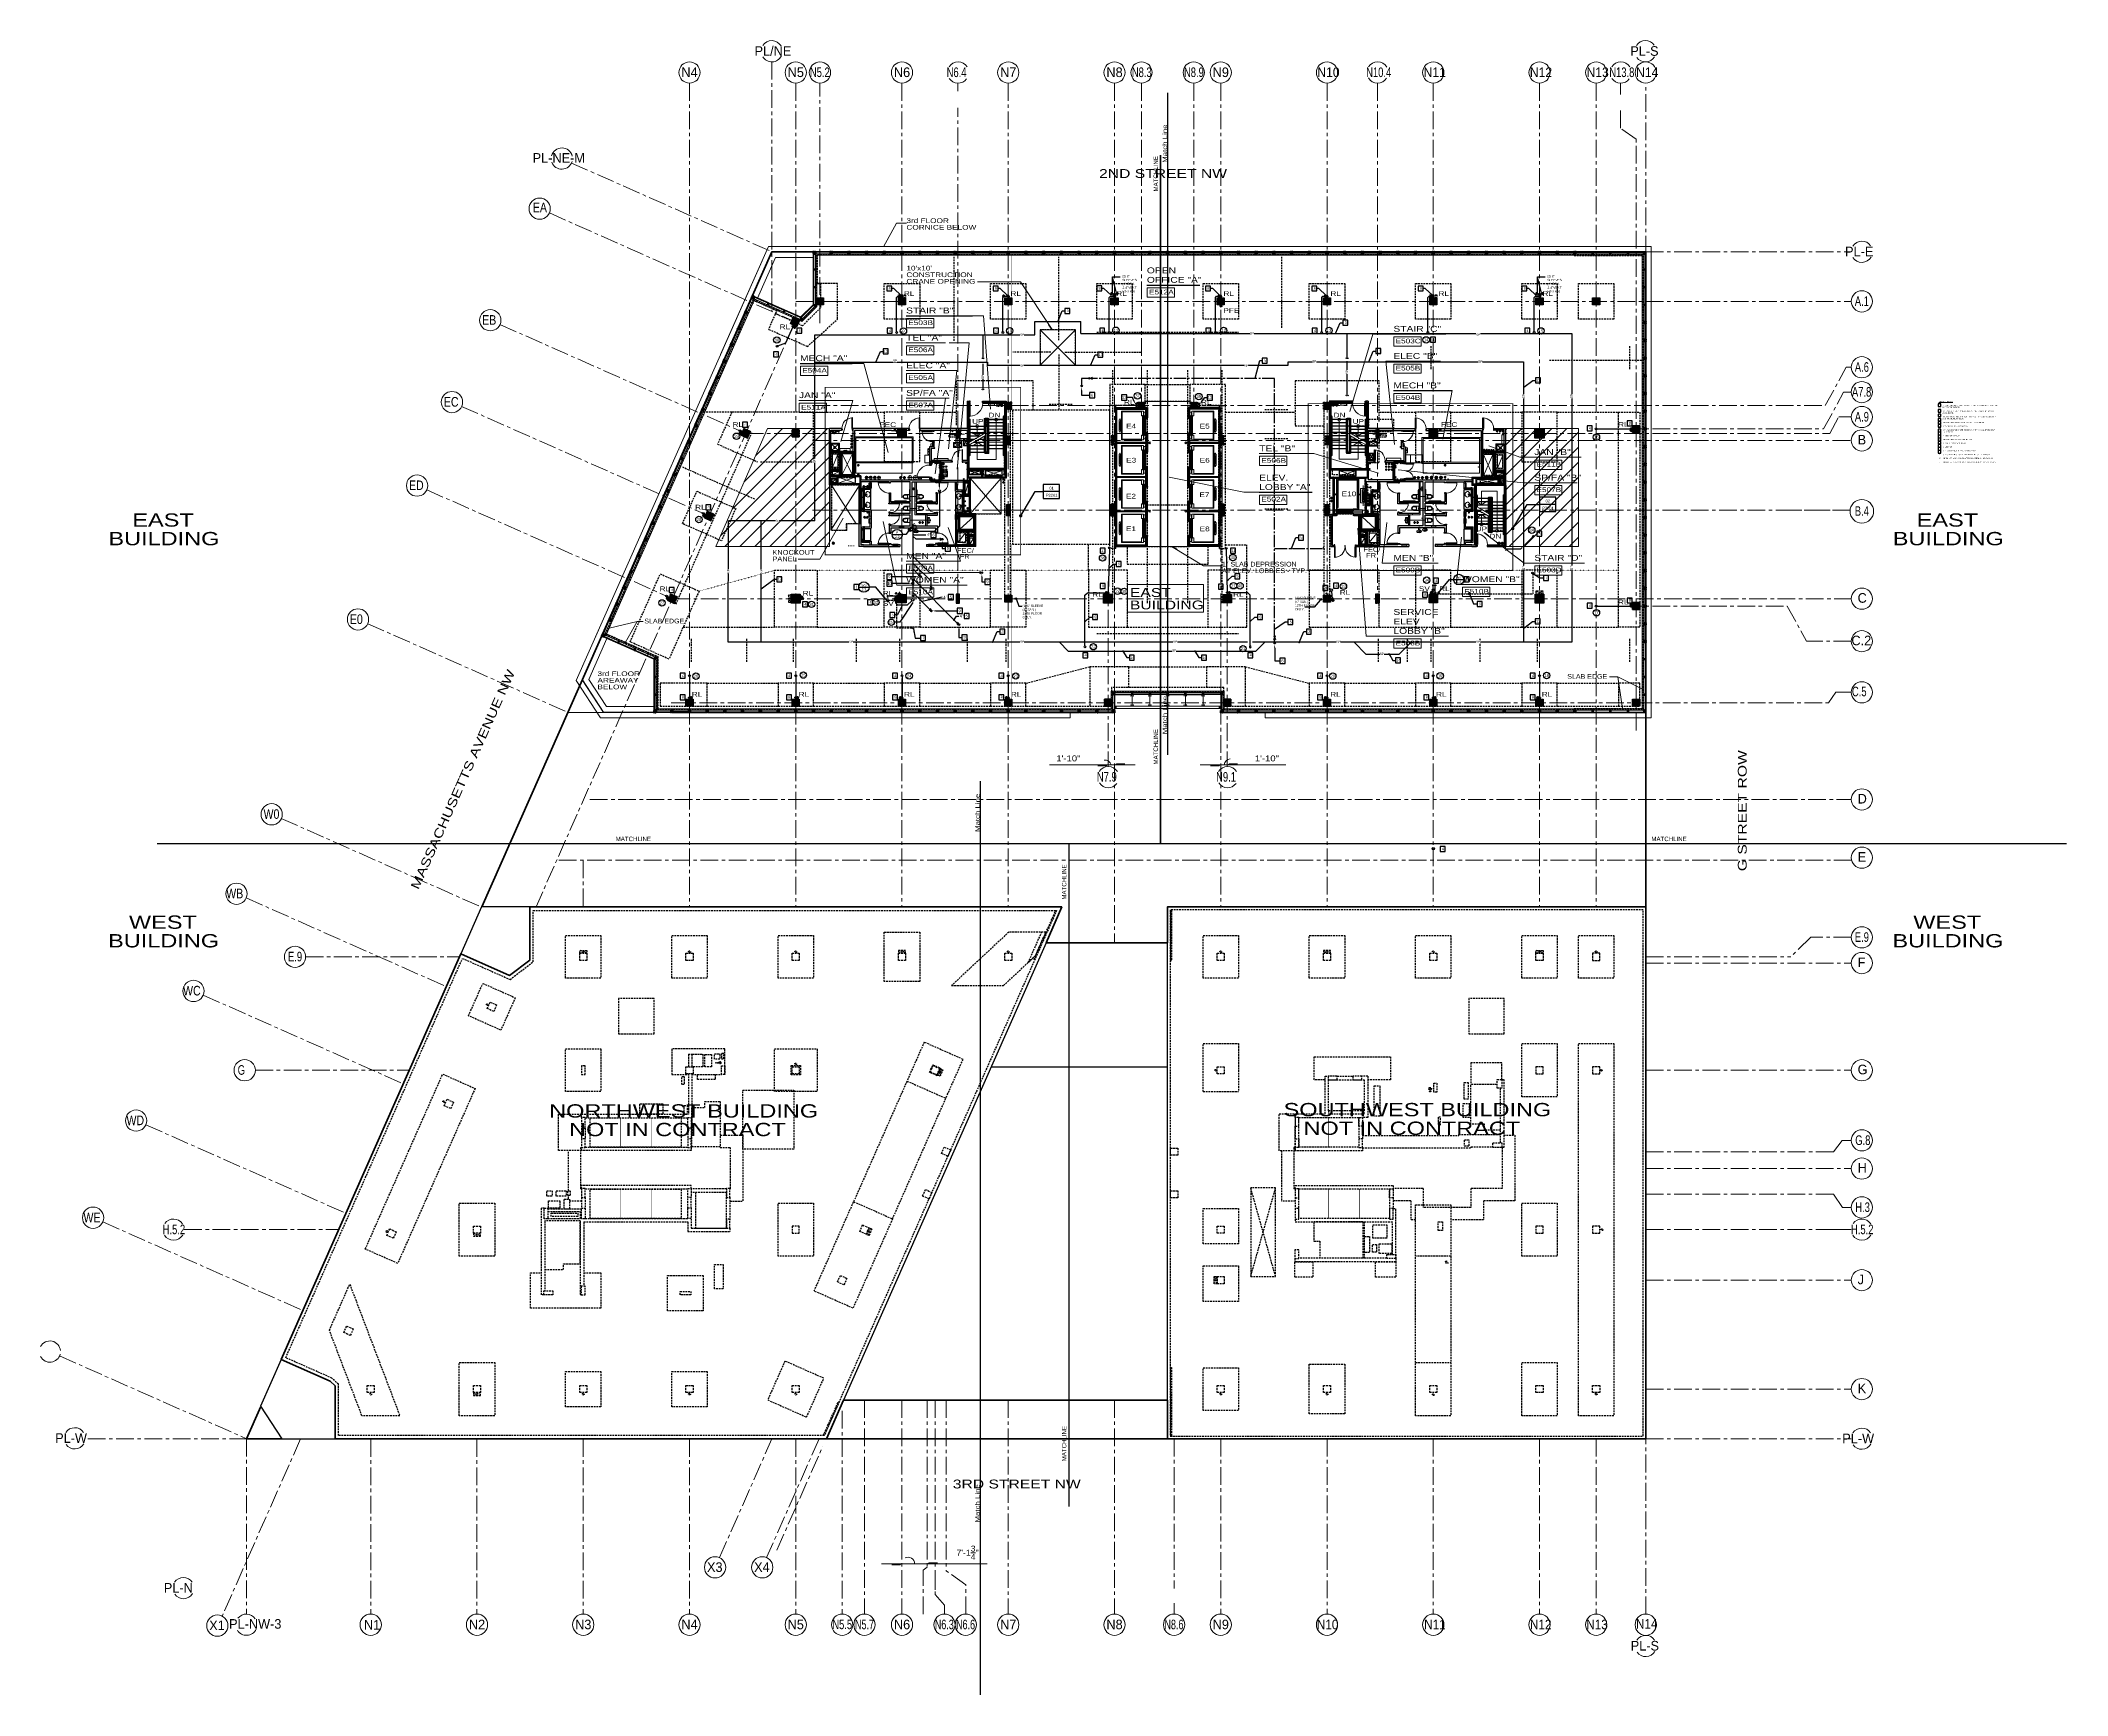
# Model space of a CAD drawing. Header units: inches. Extents: x -26500 to -19632, y -3347 to 2257.
import ezdxf
from ezdxf import colors
from ezdxf.entities.mleader import LeaderData, LeaderLine
from ezdxf.enums import TextEntityAlignment as Align
from ezdxf.math import Vec2, Vec3

# ---------------------------------------------------------------- set-up
doc = ezdxf.new("R2010")
doc.units = ezdxf.units.IN
doc.header["$LTSCALE"] = 48
doc.header["$MEASUREMENT"] = 0
for name, pattern in [('A105$0$CENTER', [2, 1.25, -0.25, 0.25, -0.25]), ('A105$0$DGN Style 2', [235.651, 141.3906, -94.2604]), ('A105$0$DGN Style 3', [329.9114, 235.651, -94.2604]), ('A105$0$DGN Style 4', [377.27725, 188.5208, -94.2604, 0.235651, -94.2604]), ('A105$0$DGN Style 5', [1319.645598, 565.562399, -754.083199]), ('A105$0$DGN Style 6', [448.208201, 0.235651, -94.2604, 164.9557, -94.2604, 0.235651, -94.2604]), ('DASHED2', [0.375, 0.25, -0.125]), ('DCW2', [1.25, 0.875, -0.125, 0.125, -0.125]), ('HIDDEN2', [0.1875, 0.125, -0.0625]), ('Matchline$0$DASHED', [0.75, 0.5, -0.25]), ('NB - 9th floor_plan$0$DOT2', [0.125, 0, -0.125]), ('NB - 9th floor_plan$0$HIDDEN2', [0.1875, 0.125, -0.0625]), ('NB - 9th floor_plan$0$PHANTOM2', [1.25, 0.625, -0.125, 0.125, -0.125, 0.125, -0.125])]:
    doc.linetypes.add(name, pattern=pattern)
doc.layers.add('A-Anno-Legn', color=8, linetype='Continuous', lineweight=18)
for name, color, linetype in [('A-Detl-Iden', 5, 'Continuous'), ('A105$0$A-ANNO-DIMP0-14', 8, 'Continuous'), ('A105$0$A-ANNO-DIMP0-9', 8, 'Continuous'), ('A105$0$A-ANNO-IDEN', 8, 'Continuous'), ('A105$0$A-ANNO-NOTE', 8, 'Continuous'), ('A105$0$A-ANNO-PATT', 8, 'Continuous'), ('A105$0$A-ANNO-PATT- 4-12', 8, 'Continuous'), ('A105$0$A-ANNO-PATT-1-12', 8, 'Continuous'), ('A105$0$A-ANNO-PATT-1-5', 8, 'Continuous'), ('A105$0$A-ANNO-PATT-1-6', 8, 'Continuous'), ('A105$0$A-ANNO-PATT-1-8', 8, 'Continuous'), ('A105$0$A-ANNO-PATT-2-12', 8, 'Continuous'), ('A105$0$A-ANNO-PATT-3-12', 8, 'Continuous'), ('A105$0$A-ANNO-PATT-4-12', 8, 'Continuous'), ('A105$0$A-ANNO-PATT-4-8', 8, 'Continuous'), ('A105$0$A-ANNO-PATT-5-12', 8, 'Continuous'), ('A105$0$A-ANNO-TEXT', 8, 'Continuous'), ('A105$0$A-ANNO-WEST', 8, 'Continuous'), ('A105$0$A-CLNG-RAIL', 8, 'Continuous'), ('A105$0$A-COLS FLR 4-12', 8, 'Continuous'), ('A105$0$A-COLS-COL1-12', 8, 'Continuous'), ('A105$0$A-COLS-COL1-5', 8, 'Continuous'), ('A105$0$A-COLS-COL1-6', 8, 'Continuous'), ('A105$0$A-COLS-COL1-8', 8, 'Continuous'), ('A105$0$A-COLS-COL2-12', 8, 'Continuous'), ('A105$0$A-COLS-COL3-12', 8, 'Continuous'), ('A105$0$A-COLS-COL4-12', 8, 'Continuous'), ('A105$0$A-COLS-COL4-8', 8, 'Continuous'), ('A105$0$A-COLS-COL5-12', 8, 'Continuous'), ('A105$0$A-COUNTER', 8, 'Continuous'), ('A105$0$A-DOOR', 8, 'Continuous'), ('A105$0$A-DOOR-FRAM', 8, 'Continuous'), ('A105$0$A-ELEV-DDBT', 8, 'Continuous'), ('A105$0$A-EQPM-FEC', 8, 'Continuous'), ('A105$0$A-FLOR-AWNG', 8, 'Continuous'), ('A105$0$A-FLOR-CURB', 8, 'Continuous'), ('A105$0$A-FLOR-EVTR', 8, 'Continuous'), ('A105$0$A-FLOR-HLAREAS7-11', 8, 'Continuous'), ('A105$0$A-FLOR-HRAL', 8, 'Continuous'), ('A105$0$A-FLOR-OPENING', 8, 'Continuous'), ('A105$0$A-FLOR-PFIX', 8, 'Continuous'), ('A105$0$A-FLOR-SLAB', 8, 'Continuous'), ('A105$0$A-FLOR-SLEEVE', 8, 'Continuous'), ('A105$0$A-FLOR-SLEEVE-4-12', 8, 'Continuous'), ('A105$0$A-FLOR-SPCL', 8, 'Continuous'), ('A105$0$A-FLOR-SPRK', 8, 'Continuous'), ('A105$0$A-FLOR-STRCT-6-12', 8, 'Continuous'), ('A105$0$A-FLOR-STRS', 8, 'Continuous'), ('A105$0$A-GLAZ', 8, 'Continuous'), ('A105$0$A-GLAZ-ABOVE', 8, 'Continuous'), ('A105$0$A-GLAZ-CRNA', 8, 'Continuous'), ('A105$0$A-GLAZ-FULL', 8, 'Continuous'), ('A105$0$A-GRID-1DP0-15', 8, 'Continuous'), ('A105$0$A-GRID-COLS', 8, 'Continuous'), ('A105$0$A-GRID-GRD1-12', 8, 'Continuous'), ('A105$0$A-GRID-GRD3-12', 8, 'Continuous'), ('A105$0$A-GRID-GRD4-9', 8, 'Continuous'), ('A105$0$A-GRID-GRDP0-12', 8, 'Continuous'), ('A105$0$A-GRID-GRDP0-14', 8, 'Continuous'), ('A105$0$A-GRID-GRDP0-15', 8, 'Continuous'), ('A105$0$A-GRID-GRDP0-9', 8, 'Continuous'), ('A105$0$A-GRID-ID1-12', 8, 'Continuous'), ('A105$0$A-GRID-ID3-12', 8, 'Continuous'), ('A105$0$A-GRID-ID4-9', 8, 'Continuous'), ('A105$0$A-GRID-IDP0-12', 8, 'Continuous'), ('A105$0$A-GRID-IDP0-14', 8, 'Continuous'), ('A105$0$A-HVAC-RDFF', 8, 'Continuous'), ('A105$0$A-PLUMB-RISER', 8, 'Continuous'), ('A105$0$A-PLYWOOD', 8, 'Continuous'), ('A105$0$A-ROOF-GUTR', 8, 'Continuous'), ('A105$0$A-ROOF-LEAD-3-12', 8, 'Continuous'), ('A105$0$A-ROOF-LEAD-4-12', 8, 'Continuous'), ('A105$0$A-Roof-leader', 8, 'Continuous'), ('A105$0$A-ROOF-SKYL', 8, 'Continuous'), ('A105$0$A-SCREEN-BEAM-GUTTER-4th', 8, 'Continuous'), ('A105$0$A-SLAB-DEPRESSION', 8, 'Continuous'), ('A105$0$A-WALL-FULL-INTR', 8, 'Continuous'), ('A105$0$bc105-11 - A-FLOR-LEVL', 8, 'Continuous'), ('A105$0$bc105-11 - A-WALL-FIRE', 8, 'Continuous'), ('A105$0$bc105-11 - Level 30', 8, 'Continuous'), ('A105$0$bc105-11 - M-HVAC-Supp', 8, 'Continuous'), ('A105$0$C-PROP', 8, 'Continuous'), ('A105$0$E-POWER-PNL', 8, 'Continuous'), ('A105$0$E-RISER-SLEEVE', 8, 'Continuous'), ('A105$0$Level 1', 8, 'Continuous'), ('A105$0$Level 19', 8, 'Continuous'), ('A105$0$Level 20', 8, 'Continuous'), ('A105$0$M-CONC-PAD', 8, 'Continuous'), ('A105$0$M-HVAC', 8, 'Continuous'), ('A105$0$M-HVAC-FLDRAIN', 8, 'Continuous'), ('A105$0$S-BEAM-ELEV', 8, 'Continuous'), ('A105$0$tower crane', 8, 'Continuous'), ('ANNTEXT', 6, 'Continuous'), ('ETEXT', 6, 'Continuous'), ('F-Sprn-Pipe', 133, 'Continuous'), ('G-Anno', 6, 'Continuous'), ('Matchline$0$Match Line', 5, 'Matchline$0$DASHED'), ('NB - 9th floor_plan$0$stcbeams', 1, 'NB - 9th floor_plan$0$HIDDEN2'), ('NB - 9th floor_plan$0$STCCOLS1', 1, 'NB - 9th floor_plan$0$HIDDEN2'), ('NB - 9th floor_plan$0$STCCOLS2', 1, 'NB - 9th floor_plan$0$HIDDEN2'), ('NB - 9th floor_plan$0$STDROPS', 1, 'NB - 9th floor_plan$0$HIDDEN2'), ('NB - 9th floor_plan$0$STMATCHLINE', 1, 'NB - 9th floor_plan$0$HIDDEN2'), ('NB - 9th floor_plan$0$STPJ', 1, 'NB - 9th floor_plan$0$HIDDEN2'), ('NB - 9th floor_plan$0$STREINFB', 1, 'NB - 9th floor_plan$0$HIDDEN2'), ('NB - 9th floor_plan$0$STSBEAMS1', 1, 'NB - 9th floor_plan$0$HIDDEN2'), ('NB - 9th floor_plan$0$STSLABEDGE', 1, 'NB - 9th floor_plan$0$HIDDEN2'), ('NB - 9th floor_plan$0$stslabfold', 1, 'NB - 9th floor_plan$0$HIDDEN2'), ('NB - 9th floor_plan$0$STSLABNOTCH', 1, 'NB - 9th floor_plan$0$HIDDEN2'), ('NB - 9th floor_plan$0$STWETSTACK', 1, 'NB - 9th floor_plan$0$HIDDEN2'), ('P-Anno', 6, 'Continuous'), ('P-Anno @ 48', 6, 'Continuous'), ('P-Anno @ 96', 6, 'Continuous'), ('P-Anno-Symb', 6, 'Continuous'), ('P-Anno-Symb @ 96', 6, 'Continuous'), ('P-Anno-Text', 6, 'Continuous'), ('P-Domw-Cpip', 132, 'DCW2'), ('P-Pipe-Ftng', 134, 'Continuous'), ('P-Pipe-Ftng @ 96', 134, 'Continuous'), ('P-SANR-PIPE', 34, 'Continuous'), ('P-Sanr-Vent', 34, 'HIDDEN2'), ('P-Strm-Pipe', 13, 'RAINL'), ('P-Text', 6, 'Continuous'), ('XREF', 7, 'Continuous')]:
    doc.layers.add(name, color=color, linetype=linetype)
doc.styles.add('A105$0$Arial', font='arial.ttf', dxfattribs={"height": 0.076839})
doc.styles.add('A105$0$style-Arial', font='arial.ttf')
doc.styles.add('A105$0$style-WORKING', font='WORKING.shx')
doc.styles.add('ANNTEXT', font='romans.shx')
doc.styles.add('M08', font='arial.ttf', dxfattribs={"height": 7.68})
doc.styles.add('MAMEP ANNO', font='arial.ttf', dxfattribs={"height": 0.078125})
doc.styles.add('Matchline$0$Style-arial', font='arial.shx')
doc.styles.add('NB - 9th floor_plan$0$au101s01', font='AU101S01.shx')
doc.styles.add('P-00-', font='arial.ttf')
doc.styles.add('P-00-JAR', font='arial.ttf')
doc.styles.add('P08', font='arial.ttf', dxfattribs={"height": 0.08})
doc.styles.add('P10', font='arial.ttf', dxfattribs={"height": 0.1})
doc.styles.add('Simplex', font='simplex.shx')
doc.styles.get("Standard").update_dxf_attribs({"font": 'simplex.shx'})
doc.linetypes.add('RAINL', pattern='A,4,-0.25,["RL",Simplex,S=0.1,R=0,X=-0.1,Y=-0.05],-0.25,0.25', length=4.75)
doc.dimstyles.new('A105$0$Standard', dxfattribs={"dimtxt": 8.888894, "dimasz": 15.555564, "dimexe": 8.888894, "dimexo": 4.444447, "dimgap": 4.444447, "dimtad": 1, "dimjust": 2, "dimdec": 3, "dimzin": 11, "dimdsep": 46, "dimlunit": 4, "dimtxsty": 'A105$0$style-WORKING', "dimblk": 'A105$0$RDA_0.1', "dimcen": 2.222223, "dimse1": 1, "dimse2": 1, "dimclrd": 3, "dimclrt": 3, "dimadec": 0, "dimazin": 0, "dimtfac": 1, "dimtdec": 3, "dimtmove": 0, "dimatfit": 3, "dimldrblk": 'A105$0$TerminatorOpen_0.1', "dimfxl": 1, "dimtolj": 1, "dimtzin": 11, "dimlwd": 0, "dimarcsym": 0})
doc.dimstyles.new('STANDARD$7', dxfattribs={"dimtxt": 0.18, "dimasz": 0.125, "dimexe": 0.18, "dimexo": 0.06, "dimgap": 0.09, "dimtad": 0, "dimtih": 1, "dimtoh": 1, "dimdec": 4, "dimzin": 0, "dimdsep": 46, "dimtxsty": 'Standard', "dimcen": 0.09, "dimadec": 0, "dimazin": 0, "dimtfac": 1, "dimtdec": 4, "dimtofl": 0, "dimtmove": 0, "dimatfit": 3, "dimfxl": 1, "dimtolj": 1, "dimtzin": 0, "dimarcsym": 0})
doc.dimstyles.new('Standard_96_1', dxfattribs={"dimscale": 96, "dimtxt": 0.09375, "dimasz": 0.1175, "dimexe": 0.18, "dimexo": 0.0625, "dimgap": 0.03125, "dimtad": 0, "dimtih": 1, "dimtoh": 1, "dimdec": 4, "dimzin": 0, "dimdsep": 46, "dimlunit": 4, "dimtxsty": 'P-00-', "dimcen": 0.09, "dimclrd": 256, "dimclre": 256, "dimclrt": 256, "dimadec": 0, "dimazin": 0, "dimtfac": 1, "dimtdec": 4, "dimtofl": 0, "dimtmove": 0, "dimatfit": 3, "dimfxl": 1, "dimtolj": 1, "dimtzin": 0, "dimlwd": -1, "dimlwe": -1, "dimarcsym": 0})

# ---------------------------------------------------------------- blocks, each defined once
blk = doc.blocks.new('Matchline')
at = {"layer": 'Matchline$0$Match Line', "color": 5, "lineweight": 0, "transparency": 33554687, "const_width": 4}
for points in [[(-22681, 2080.4), (-22681, -161.9)], [(-23315.6, -250.3), (-23315.6, -3345.5)]]:
    blk.add_lwpolyline(points, dxfattribs=at)
at = {"layer": 'Matchline$0$Match Line', "color": 5, "linetype": 'Continuous', "lineweight": 30, "transparency": 33554687, "char_height": 15, "attachment_point": 7, "rotation": 90, "line_spacing_factor": 0.84, "style": 'Matchline$0$Style-arial'}
for insert in [(-22682.9, 1843.4), (-22682.9, -92), (-23317.5, -423.1), (-23317.5, -2761.9)]:
    blk.add_mtext('{\\W1.2667;Match Line}', dxfattribs=dict(at, insert=insert))
blk = doc.blocks.new('A$C17A94D00')
at = {"layer": 'G-Anno'}
blk.add_line((55.5, 24), (0, 24), dxfattribs=at)
blk.add_lwpolyline([(0, 48), (0, 0), (55.5, 0), (55.5, 48)], close=True, dxfattribs=at)
at = {"layer": 'G-Anno', "style": 'P10'}
for tag, p in [('2-M1-32', (29.2, 11.4)), ('01', (28.6, 35.4))]:
    blk.add_attdef(tag, text='', height=9.6, dxfattribs=at).set_placement(p, align=Align.MIDDLE)
blk = doc.blocks.new('LPBL')
at = {"layer": 'P-Pipe-Ftng'}
for centre, start, end in [((-1.1, 1.1), 315, 45), ((1.1, -1.1), 135, 225)]:
    blk.add_arc(centre, 1.5, start, end, dxfattribs=at)
blk = doc.blocks.new('ZA_SQR')
blk.add_lwpolyline([(-0.703125, -0.703125), (0.703125, -0.703125), (0.703125, 0.703125), (-0.703125, 0.703125)], close=True)
at = {"layer": 'ANNTEXT', "style": 'ANNTEXT'}
blk.add_attdef('SQRID', text='', height=0.75, dxfattribs=at).set_placement((0, 0), align=Align.MIDDLE)
at = {"layer": 'ANNTEXT', "style": 'ANNTEXT', "flags": 1}
blk.add_attdef('SQRDESCRIPTION', text='', height=0.75, dxfattribs=at).set_placement((0, -2.125), align=Align.MIDDLE)
blk = doc.blocks.new('NB - 9th floor_plan')
at = {"layer": 'NB - 9th floor_plan$0$stcbeams', "transparency": 33554687}
for p, q in [((-23233, 379.2), (-23233, 1009.2)), ((-23213, 379.2), (-23213, 1009.2)), ((-22877, 537.2), (-22877, 1021.2)), ((-22857, 1021.2), (-22877, 1021.2)), ((-22857, 537.2), (-22857, 1021.2)), ((-22781.5, 1021.2, 0), (-22857, 1021.2, 0)), ((-22505, 1021.2, 0), (-22580.5, 1021.2, 0)), ((-22505, 537.2, 0), (-22505, 1021.2, 0)), ((-22505, 1021.2), (-22485, 1021.2)), ((-22485, 537.2, 0), (-22485, 1021.2, 0)), ((-22151, 379.2), (-22151, 1009.2)), ((-22131, 379.2), (-22131, 1009.2)), ((-22007.8, 945.2), (-21917.4, 945.2)), ((-22007.8, 933.2), (-21976, 933.2)), ((-21964, 933.2), (-21917.4, 933.2)), ((-21917.4, 945.2), (-21917.4, 933.2)), ((-22857, 537.2), (-22877, 537.2)), ((-22505, 537.2), (-22485, 537.2)), ((-24304.9, -1176), (-24304.9, -1217.9)), ((-24304.9, -1176), (-24292.9, -1176)), ((-24292.9, -1176), (-24292.9, -1217.9)), ((-24304.9, -1241.9), (-24304.9, -1379.3)), ((-24292.9, -1241.9), (-24292.9, -1425.9)), ((-22147.8, -1377.9), (-22147.8, -1250.4)), ((-22147.8, -1250.4, 0), (-22137, -1250.4, 0)), ((-22002.8, -1250.4, 0), (-22023, -1250.4, 0)), ((-22002.8, -1250.4, 0), (-22002.8, -1389.9, 0)), ((-22135.8, -1367.3, 0), (-22135.8, -1377.9, 0)), ((-24667, -1389.9), (-24667, -1379.3)), ((-24667, -1379.3), (-24305, -1379.3)), ((-24667, -1425.6), (-24667, -1463.6)), ((-24655, -1391.3), (-24307, -1391.3)), ((-24655, -1425.6), (-24655, -1463.6)), ((-24307, -1425.9, 0), (-24307, -1461.9, 0)), ((-24292.9, -1425.9, 0), (-24295, -1425.9, 0)), ((-24295, -1425.9, 0), (-24295, -1461.9, 0)), ((-22249, -1389.9, -0.3), (-22249, -1377.9, -0.3)), ((-22249, -1377.9), (-22147.8, -1377.9)), ((-22002.8, -1389.9), (-22021.2, -1389.9)), ((-24666.9, -1502.3), (-24666.9, -1491.9)), ((-24295, -1502.3), (-24666.9, -1502.3)), ((-24654.9, -1490.3), (-24307, -1490.3)), ((-24295, -1491.9), (-24295, -1502.3)), ((-22249, -1502.4), (-22249, -1491.9)), ((-22021, -1502.4), (-22249, -1502.4)), ((-22021, -1491.9), (-22021, -1502.4)), ((-24295, -1620.8), (-24667, -1620.8)), ((-24667, -1630.9), (-24667, -1620.8)), ((-24307, -1632.8), (-24655, -1632.8)), ((-24295, -1631.5), (-24295, -1620.8)), ((-24176, -1631.5), (-24295, -1631.5)), ((-24176, -1643.5), (-24295, -1643.5)), ((-24793.5, -1696.9, 0), (-24803.4, -1696.9, 0)), ((-24803.4, -1696.9), (-24803.4, -1990.9)), ((-24781.5, -1699.9), (-24667, -1699.9)), ((-24781.5, -1707.9), (-24671.4, -1707.9)), ((-24671.4, -1707.9), (-24671.4, -1732.3)), ((-24667, -1660.9, 0), (-24667, -1696.9)), ((-24655, -1660.9, 0), (-24655, -1696.9)), ((-24307, -1696.9), (-24307, -1660.9, 0)), ((-24295, -1696.9), (-24295, -1660.9, 0)), ((-24164, -1659.6), (-24164, -1738)), ((-22249, -1659.6, 0), (-22249, -1697.6, 0)), ((-21917, -1661.9, 0), (-21917, -1697.9, 0)), ((-21917, -1697.9, 0), (-21907.4, -1697.9, 0)), ((-21907.4, -1867.9), (-21907.4, -1697.9)), ((-24791.4, -1740.3), (-24791.4, -1976.9)), ((-24781.5, -1732.3), (-24671.4, -1732.3)), ((-24671.4, -1740.3), (-24671.4, -1990.9)), ((-24659.4, -1743.8), (-24307, -1743.8)), ((-24659.4, -1743.8), (-24659.4, -1960.7)), ((-24655, -1731.8), (-24307, -1731.8)), ((-24307, -1743.8), (-24307, -1776.5)), ((-24307, -1776.5), (-24164, -1776.5)), ((-24295, -1732.9), (-24295, -1764.5)), ((-24295, -1764.5), (-24176, -1764.5)), ((-24164, -1764.9), (-24164, -1776.5)), ((-22249, -1733.9, 0), (-22249, -1743.8, 0)), ((-22249, -1743.8), (-21919.4, -1743.8)), ((-22013.6, -1866.6), (-22013.6, -1743.8)), ((-21919.4, -1853.9), (-21919.4, -1743.8)), ((-22250, -1868, 0), (-22250, -1878.6, 0)), ((-21908, -1878.6), (-22250, -1878.6)), ((-21938, -1866.6), (-22236, -1866.6)), ((-21908, -1867.9), (-21908, -1878.6)), ((-21908, -1867.9), (-21907.4, -1867.9)), ((-24794.5, -1990.9), (-24803.4, -1990.9)), ((-24668, -1990.9, 0), (-24671.4, -1990.9, 0))]:
    blk.add_line(p, q, dxfattribs=at)
for points in [[(-23398, 909.2), (-23386, 909.2), (-23386, 895.2), (-23398, 895.2)], [(-21976, 909.1), (-21964, 909.1), (-21964, 895.2), (-21976, 895.2)]]:
    blk.add_lwpolyline(points, close=True, dxfattribs=at)
for points in [[(-23306.3, 803.1), (-23360.4, 803.1), (-23360.4, 807.3), (-23354.4, 807.3)], [(-21549, -1260.9), (-21542.2, -1260.9), (-21542.2, -1491.9), (-21547.2, -1491.9)], [(-22135.8, -1377.9), (-22014.6, -1377.9), (-22014.6, -1367.3)], [(-22021, -1419.9), (-22021, -1463.6)], [(-21554.2, -1415.6), (-21554.2, -1475.9)]]:
    blk.add_lwpolyline(points, dxfattribs=at)
at = {"layer": 'NB - 9th floor_plan$0$stcbeams', "linetype": 'NB - 9th floor_plan$0$HIDDEN2', "ltscale": 0.5, "transparency": 33554687}
blk.add_lwpolyline([(-22007.7, 807.8), (-21995.7, 807.8), (-21995.7, 803.1), (-22050.4, 803.1)], dxfattribs=at)
at = {"layer": 'NB - 9th floor_plan$0$stcbeams', "transparency": 33554687}
for points, elevation in [([(-22107, -1250.4), (-22053, -1250.4)], 0), ([(-22249, -1461.9), (-22249, -1419.9)], -0.3), ([(-22249, -1631.9), (-22249, -1619.9)], 0), ([(-22249, -1619.9), (-21917, -1619.9), (-21917, -1631.9)], 0)]:
    blk.add_lwpolyline(points, dxfattribs=dict(at, elevation=elevation))
at = {"layer": 'NB - 9th floor_plan$0$STCCOLS1', "transparency": 33554687}
for points in [[(-23871, 1386.1), (-23847, 1386.1), (-23847, 1362.1), (-23871, 1362.1)], [(-23593, 1386.1), (-23569, 1386.1), (-23569, 1362.1), (-23593, 1362.1)], [(-23233, 1386.1), (-23209, 1386.1), (-23209, 1362.1), (-23233, 1362.1)], [(-22873, 1386.1), (-22849, 1386.1), (-22849, 1362.1), (-22873, 1362.1)], [(-22513, 1386.1), (-22489, 1386.1), (-22489, 1362.1), (-22513, 1362.1)], [(-22153, 1386.1), (-22129, 1386.1), (-22129, 1362.1), (-22153, 1362.1)], [(-21793, 1386.1), (-21769, 1386.1), (-21769, 1362.1), (-21793, 1362.1)], [(-21433, 1386.1), (-21409, 1386.1), (-21409, 1362.1), (-21433, 1362.1)], [(-21241, 1386.1), (-21217, 1386.1), (-21217, 1362.1), (-21241, 1362.1)], [(-23953, 938.8), (-23929, 938.8), (-23929, 914.8), (-23953, 914.8)], [(-23593, 939.2), (-23569, 939.2), (-23569, 915.2), (-23593, 915.2)], [(-23398, 909.2), (-23386, 909.2), (-23386, 939.2), (-23398, 939.2)], [(-23215, 888.2), (-23227, 888.2), (-23227, 918.2), (-23215, 918.2)], [(-22872, 888.2), (-22860, 888.2), (-22860, 918.2), (-22872, 918.2)], [(-22502, 888.2), (-22490, 888.2), (-22490, 918.2), (-22502, 918.2)], [(-22135, 888.2), (-22147, 888.2), (-22147, 918.2), (-22135, 918.2)], [(-21976, 909.1), (-21964, 909.1), (-21964, 939.1), (-21976, 939.1)], [(-21793, 939.2), (-21769, 939.2), (-21769, 915.2), (-21793, 915.2)], [(-21433, 938.8), (-21409, 938.8), (-21409, 914.8), (-21433, 914.8)], [(-21105.5, 954.1), (-21081.5, 954.1), (-21081.5, 930.1), (-21105.5, 930.1)], [(-23215, 652.2), (-23227, 652.2), (-23227, 682.2), (-23215, 682.2)], [(-22872, 652.2), (-22860, 652.2), (-22860, 682.2), (-22872, 682.2)], [(-22502, 652.2), (-22490, 652.2), (-22490, 682.2), (-22502, 682.2)], [(-22135, 652.2), (-22147, 652.2), (-22147, 682.2), (-22135, 682.2)], [(-23953, 379.2), (-23929, 379.2), (-23929, 355.2), (-23953, 355.2)], [(-23593, 379.2), (-23569, 379.2), (-23569, 355.2), (-23593, 355.2)], [(-23398, 352.2), (-23386, 352.2), (-23386, 382.2), (-23398, 382.2)], [(-23233, 379.2), (-23209, 379.2), (-23209, 355.2), (-23233, 355.2)], [(-22153, 379.2), (-22129, 379.2), (-22129, 355.2), (-22153, 355.2)], [(-21976.6, 352.2), (-21964.6, 352.2), (-21964.6, 382.2), (-21976.6, 382.2)], [(-21793, 379.2), (-21769, 379.2), (-21769, 355.2), (-21793, 355.2)], [(-21433, 379.2), (-21409, 379.2), (-21409, 355.2), (-21433, 355.2)], [(-21105.5, 354.1), (-21081.5, 354.1), (-21081.5, 330.1), (-21105.5, 330.1)], [(-24313, 26.6), (-24289, 26.6), (-24289, 2.6), (-24313, 2.6)], [(-23953, 26.6), (-23929, 26.6), (-23929, 2.6), (-23953, 2.6)], [(-23593, 26.6), (-23569, 26.6), (-23569, 2.6), (-23593, 2.6)], [(-23233, 26.6), (-23209, 26.6), (-23209, 2.6), (-23233, 2.6)], [(-22895, 26.6), (-22871, 26.6), (-22871, 2.6), (-22895, 2.6)], [(-22491, 26.6), (-22467, 26.6), (-22467, 2.6), (-22491, 2.6)], [(-22153, 26.6), (-22129, 26.6), (-22129, 2.6), (-22153, 2.6)], [(-21793, 26.6), (-21769, 26.6), (-21769, 2.6), (-21793, 2.6)], [(-21433, 26.6), (-21409, 26.6), (-21409, 2.6), (-21433, 2.6)], [(-21105.5, 26.6), (-21081.5, 26.6), (-21081.5, 2.6), (-21105.5, 2.6)], [(-24673, -833.9), (-24649, -833.9), (-24649, -857.9), (-24673, -857.9)], [(-24313, -833.9), (-24289, -833.9), (-24289, -857.9), (-24313, -857.9)], [(-23953, -833.9), (-23929, -833.9), (-23929, -857.9), (-23953, -857.9)], [(-23593, -833.9), (-23569, -833.9), (-23569, -857.9), (-23593, -857.9)], [(-23232.9, -833.9), (-23208.9, -833.9), (-23208.9, -857.9), (-23232.9, -857.9)], [(-22513, -833.9), (-22489, -833.9), (-22489, -857.9), (-22513, -857.9)], [(-22153, -833.9), (-22129, -833.9), (-22129, -857.9), (-22153, -857.9)], [(-21793, -833.9), (-21769, -833.9), (-21769, -857.9), (-21793, -857.9)], [(-21433, -833.9), (-21409, -833.9), (-21409, -857.9), (-21433, -857.9)], [(-21241, -857.9), (-21217, -857.9), (-21217, -833.9), (-21241, -833.9)], [(-24976.6, -999.2), (-24954.7, -1008.9), (-24964.4, -1030.8), (-24986.3, -1021.1)], [(-24667, -1244.9), (-24655, -1244.9), (-24655, -1214.9), (-24667, -1214.9)], [(-24313, -1217.9), (-24289, -1217.9), (-24289, -1241.9), (-24313, -1241.9)], [(-24193, -1214.9), (-24181, -1214.9), (-24181, -1244.9), (-24193, -1244.9)], [(-23953, -1217.9), (-23929, -1217.9), (-23929, -1241.9), (-23953, -1241.9)], [(-22513, -1217.9), (-22489, -1217.9), (-22489, -1241.9), (-22513, -1241.9)], [(-21433, -1241.9), (-21409, -1241.9), (-21409, -1217.9), (-21433, -1217.9)], [(-21241, -1241.9), (-21217, -1241.9), (-21217, -1217.9), (-21241, -1217.9)], [(-21565, -1260.9), (-21549, -1260.9), (-21549, -1290.9), (-21565, -1290.9)], [(-25132.1, -1350.3), (-25122.4, -1328.3), (-25100.4, -1338.1), (-25110.2, -1360)], [(-22021, -1461.9), (-22033, -1461.9), (-22033, -1491.9), (-22021, -1491.9)], [(-21549, -1491.9), (-21579, -1491.9), (-21579, -1475.9), (-21549, -1475.9)], [(-24176, -1660.9), (-24164, -1660.9), (-24164, -1630.9), (-24176, -1630.9)], [(-24667, -1696.9), (-24655, -1696.9), (-24655, -1732.9), (-24667, -1732.9)], [(-25326.4, -1789.2), (-25316.7, -1767.2), (-25294.8, -1777), (-25304.5, -1798.9)], [(-25033, -1757.9), (-25009, -1757.9), (-25009, -1781.9), (-25033, -1781.9)], [(-24176, -1764.9), (-24164, -1764.9), (-24164, -1734.9), (-24176, -1734.9)], [(-23953, -1781.9), (-23929, -1781.9), (-23929, -1757.9), (-23953, -1757.9)], [(-22513, -1757.9), (-22489, -1757.9), (-22489, -1781.9), (-22513, -1781.9)], [(-21750, -1772.9), (-21764, -1772.9), (-21764, -1742.9), (-21750, -1742.9)], [(-21433, -1781.9), (-21409, -1781.9), (-21409, -1757.9), (-21433, -1757.9)], [(-21241, -1781.9), (-21217, -1781.9), (-21217, -1757.9), (-21241, -1757.9)], [(-21908, -1867.9), (-21938, -1867.9), (-21938, -1853.9), (-21908, -1853.9)], [(-24764.5, -1990.9), (-24794.5, -1990.9), (-24794.5, -1976.9), (-24764.5, -1976.9)], [(-22513, -1928.9), (-22489, -1928.9), (-22489, -1952.9), (-22513, -1952.9)], [(-25472.2, -2118.4), (-25462.5, -2096.4), (-25440.5, -2106.1), (-25450.2, -2128.1)], [(-25393, -2297.9), (-25369, -2297.9), (-25369, -2321.9), (-25393, -2321.9)], [(-25033, -2297.9), (-25009, -2297.9), (-25009, -2321.9), (-25033, -2321.9)], [(-24673, -2297.9), (-24649, -2297.9), (-24649, -2321.9), (-24673, -2321.9)], [(-24313, -2297.9), (-24289, -2297.9), (-24289, -2321.9), (-24313, -2321.9)], [(-23929, -2321.9), (-23953, -2321.9), (-23953, -2297.9), (-23929, -2297.9)], [(-22513, -2297.9), (-22489, -2297.9), (-22489, -2321.9), (-22513, -2321.9)], [(-22153, -2297.9), (-22129, -2297.9), (-22129, -2321.9), (-22153, -2321.9)], [(-21793, -2297.9), (-21769, -2297.9), (-21769, -2321.9), (-21793, -2321.9)], [(-21433, -2297.9), (-21409, -2297.9), (-21409, -2321.9), (-21433, -2321.9)], [(-21241, -2297.9), (-21217, -2297.9), (-21217, -2321.9), (-21241, -2321.9)]]:
    blk.add_lwpolyline(points, close=True, dxfattribs=at)
for points, elevation in [([(-23949.4, 1320.7), (-23927.5, 1311), (-23937.2, 1289.1), (-23959.2, 1298.8)], 0), ([(-23233, 1009.2), (-23209, 1009.2), (-23209, 1033.2), (-23233, 1033.2)], 0), ([(-22781.5, 1033.2), (-22757.5, 1033.2), (-22757.5, 1009.2), (-22781.5, 1009.2)], 0), ([(-22604.5, 1033.2), (-22580.5, 1033.2), (-22580.5, 1009.2), (-22604.5, 1009.2)], 0), ([(-22129, 1009.2), (-22153, 1009.2), (-22153, 1033.2), (-22129, 1033.2)], 0), ([(-22895, 379.2), (-22871, 379.2), (-22871, 355.2), (-22895, 355.2)], 0), ([(-22491, 379.2), (-22467, 379.2), (-22467, 355.2), (-22491, 355.2)], 0), ([(-23475.3, -1214.1), (-23453.3, -1223.8), (-23463.1, -1245.7), (-23485, -1236)], 0), ([(-22107, -1250.4), (-22137, -1250.4), (-22137, -1262.4), (-22107, -1262.4)], 0), ([(-22053, -1262.4), (-22023, -1262.4), (-22023, -1250.4), (-22053, -1250.4)], 0), ([(-24667, -1425.9), (-24655, -1425.9), (-24655, -1389.9), (-24667, -1389.9)], 0), ([(-24295, -1425.9), (-24307, -1425.9), (-24307, -1389.9), (-24295, -1389.9)], 0), ([(-22249, -1419.9), (-22237, -1419.9), (-22237, -1389.9), (-22249, -1389.9)], -0.3), ([(-22021, -1419.9), (-22033, -1419.9), (-22033, -1389.9), (-22021, -1389.9)], 0), ([(-24655, -1461.9), (-24667, -1461.9), (-24667, -1491.9), (-24655, -1491.9)], 0), ([(-24307, -1491.9), (-24295, -1491.9), (-24295, -1461.9), (-24307, -1461.9)], 0), ([(-22249, -1461.9), (-22237, -1461.9), (-22237, -1491.9), (-22249, -1491.9)], -0.3), ([(-24667, -1660.9), (-24655, -1660.9), (-24655, -1630.9), (-24667, -1630.9)], 0), ([(-24307, -1630.9), (-24295, -1630.9), (-24295, -1660.9), (-24307, -1660.9)], 0), ([(-22249, -1661.9), (-22237, -1661.9), (-22237, -1631.9), (-22249, -1631.9)], 0), ([(-21917, -1661.9), (-21929, -1661.9), (-21929, -1631.9), (-21917, -1631.9)], 0), ([(-24781.5, -1732.9), (-24793.5, -1732.9), (-24793.5, -1696.9), (-24781.5, -1696.9)], 0), ([(-24307, -1695.8), (-24295, -1695.8), (-24295, -1731.8), (-24307, -1731.8)], 0), ([(-22249, -1733.9), (-22237, -1733.9), (-22237, -1697.9), (-22249, -1697.9)], 0), ([(-21929, -1733.9), (-21917, -1733.9), (-21917, -1697.9), (-21929, -1697.9)], 0), ([(-23714.4, -1754.1), (-23692.4, -1763.8), (-23702.2, -1785.7), (-23724.1, -1776)], 0), ([(-22250, -1867.9), (-22236, -1867.9), (-22236, -1837.9), (-22250, -1837.9)], 0), ([(-24668, -1990.9), (-24654, -1990.9), (-24654, -1960.9), (-24668, -1960.9)], 0), ([(-24297, -1990.9), (-24333, -1990.9), (-24333, -1978.9), (-24297, -1978.9)], 0), ([(-23789.8, -1925.1), (-23767.9, -1934.8), (-23777.6, -1956.7), (-23799.5, -1947)], 0)]:
    blk.add_lwpolyline(points, close=True, dxfattribs=dict(at, elevation=elevation))
for points in [[(-24116.7, 943), (-24094.7, 933.3), (-24104.5, 911.3), (-24126.4, 921), (-24116.7, 943)], [(-24250.4, 641), (-24240.7, 663), (-24218.7, 653.3), (-24228.4, 631.3), (-24250.4, 641)], [(-24374.4, 361), (-24364.6, 383), (-24342.7, 373.3), (-24352.4, 351.3), (-24374.4, 361)]]:
    blk.add_lwpolyline(points, dxfattribs=at)
at = {"layer": 'NB - 9th floor_plan$0$STCCOLS2', "transparency": 33554687}
for points in [[(-21795, 941.2), (-21767, 941.2), (-21767, 913.2), (-21795, 913.2)], [(-21437, 942.8), (-21405, 942.8), (-21405, 910.8), (-21437, 910.8)], [(-22872, 647.2), (-22860, 647.2), (-22860, 687.2), (-22872, 687.2)], [(-22502, 647.2), (-22490, 647.2), (-22490, 687.2), (-22502, 687.2)], [(-23957, -1213.9), (-23925, -1213.9), (-23925, -1245.9), (-23957, -1245.9)], [(-23437.8, -1490.1), (-23415.9, -1499.8), (-23425.6, -1521.7), (-23447.5, -1512)], [(-22671, -1493.9), (-22647, -1493.9), (-22647, -1517.9), (-22671, -1517.9)], [(-23501.4, -1634.1), (-23479.5, -1643.8), (-23489.2, -1665.7), (-23511.1, -1656)], [(-22671, -1637.9), (-22647, -1637.9), (-22647, -1661.9), (-22671, -1661.9)]]:
    blk.add_lwpolyline(points, close=True, dxfattribs=at)
at = {"layer": 'NB - 9th floor_plan$0$STCCOLS2', "transparency": 33554687, "elevation": 0}
blk.add_lwpolyline([(-23476.3, -1211.4), (-23450.7, -1222.8), (-23462, -1248.4), (-23487.6, -1237)], close=True, dxfattribs=at)
at = {"layer": 'NB - 9th floor_plan$0$STDROPS', "transparency": 33554687}
for p, q in [((-23799, 1434.1), (-23873, 1434.1)), ((-23799, 1314.1), (-23799, 1434.1)), ((-24003.6, 1346.9), (-24033.6, 1279.2)), ((-23901.8, 1220.9, 0), (-23799, 1314.1)), ((-23901.8, 1220.9, 0), (-24033.6, 1279.2, 0)), ((-22757.5, 1033.1), (-22757.5, 1093.1)), ((-22757.5, 1093.1), (-22604.5, 1093.1)), ((-22604.5, 1033.1), (-22604.5, 1093.1)), ((-24157.6, 998.8), (-24253.8, 998.8)), ((-23881, 998.8), (-24157.6, 998.8)), ((-23881, 999.2), (-23641, 999.2)), ((-23521, 999.2), (-23397.4, 999.2)), ((-22485, 999.2), (-22249.8, 999.2)), ((-21964, 999.2), (-21841, 999.2)), ((-21721, 998.9), (-21481, 998.9)), ((-21361, 998.9), (-21153.5, 998.9)), ((-23386, 909.2), (-23366.9, 909.2)), ((-23386, 909.2), (-23354.2, 909.2)), ((-24205.6, 890.4), (-24070.9, 830.8)), ((-22949, 463.2, 0), (-22949, 551.8, 0)), ((-22485, 549.2), (-22413, 549.2)), ((-22413, 463.2), (-22413, 549.2)), ((-24322.3, 271.2), (-24013, 271.2)), ((-23869, 271.2), (-23641, 271.2)), ((-23521, 271.2), (-23281, 271.2)), ((-22817, 271.2), (-22545, 271.2)), ((-21964.6, 271.2), (-21841, 271.2)), ((-21721, 271.2), (-21481, 271.2)), ((-21361, 271.2), (-21153.5, 271.2)), ((-24241, 80.6), (-24001, 80.6)), ((-23881, 80.6), (-23641, 80.6)), ((-23521, 80.6), (-23281, 80.6)), ((-23161, 80.6), (-22945, 136.6)), ((-22813, 136.6), (-22549, 136.6)), ((-22417, 136.6), (-22201, 80.6)), ((-22081, 80.6), (-21841, 80.6)), ((-21721, 80.6), (-21481, 80.6)), ((-21361, 80.6), (-21153.5, 80.6)), ((-24241, 2.6), (-24001, 2.6)), ((-23881, 2.6), (-23641, 2.6)), ((-23521, 2.6), (-23281, 2.6)), ((-23161, 2.6), (-22945, 2.6)), ((-22417, 2.6), (-22201, 2.6)), ((-22081, 2.6), (-21841, 2.6)), ((-21721, 2.6), (-21481, 2.6)), ((-21361, 2.6), (-21153.5, 2.6)), ((-23564.1, -1266.6), (-23432.4, -1324.9)), ((-22561, -1301.9), (-22441, -1301.9)), ((-22561, -1697.9), (-22441, -1697.9))]:
    blk.add_line(p, q, dxfattribs=at)
at = {"layer": 'NB - 9th floor_plan$0$STDROPS', "linetype": 'NB - 9th floor_plan$0$DOT2', "ltscale": 0.2, "transparency": 33554687}
for p, q in [((-24268.4, 392.8), (-24013, 463.2)), ((-23869, 463.2), (-23641, 463.2)), ((-23521, 463.2), (-23281, 463.2)), ((-23161, 463.2), (-22949, 463.2, 0)), ((-22413, 463.2), (-22201, 463.2)), ((-21964.6, 463.2), (-21841, 463.2)), ((-21721, 463.2), (-21481, 463.2)), ((-21361, 463.2), (-21153.5, 463.2))]:
    blk.add_line(p, q, dxfattribs=at)
at = {"layer": 'NB - 9th floor_plan$0$STDROPS', "transparency": 33554687}
for points in [[(-23641, 1434.1), (-23521, 1434.1), (-23521, 1314.1), (-23641, 1314.1)], [(-23281, 1434.1), (-23161, 1434.1), (-23161, 1314.1), (-23281, 1314.1)], [(-22921, 1434.1), (-22801, 1434.1), (-22801, 1314.1), (-22921, 1314.1)], [(-22561, 1434.1), (-22441, 1434.1), (-22441, 1314.1), (-22561, 1314.1)], [(-22201, 1434.1), (-22081, 1434.1), (-22081, 1314.1), (-22201, 1314.1)], [(-21841, 1434.1), (-21721, 1434.1), (-21721, 1314.1), (-21841, 1314.1)], [(-21481, 1434.1), (-21361, 1434.1), (-21361, 1314.1), (-21481, 1314.1)], [(-21289, 1434.1), (-21169, 1434.1), (-21169, 1314.1), (-21289, 1314.1)], [(-23641, 831.2), (-23521, 831.2), (-23521, 999.2), (-23641, 999.2)], [(-21841, 831.2), (-21721, 831.2), (-21721, 999.2), (-21841, 999.2)], [(-21481, 830.8), (-21361, 830.8), (-21361, 998.9), (-21481, 998.9)], [(-21081.5, 271.2), (-21153.5, 271.2), (-21153.5, 999.2), (-21081.5, 999.2)], [(-24370.4, 162.5), (-24502.1, 220.8), (-24400.1, 451.1), (-24268.4, 392.8)], [(-24013, 463.2), (-23869, 463.2), (-23869, 271.2), (-24013, 271.2)], [(-23641, 463.2), (-23521, 463.2), (-23521, 271.2), (-23641, 271.2)], [(-21841, 271.2), (-21721, 271.2), (-21721, 463.2), (-21841, 463.2)], [(-21481, 271.2), (-21361, 271.2), (-21361, 463.2), (-21481, 463.2)], [(-24400.5, 2.6), (-24241, 2.6), (-24241, 80.6), (-24400.5, 80.6)], [(-24001, 2.6), (-23881, 2.6), (-23881, 80.6), (-24001, 80.6)], [(-23641, 2.6), (-23521, 2.6), (-23521, 80.6), (-23641, 80.6)], [(-23281, 2.6), (-23161, 2.6), (-23161, 80.6), (-23281, 80.6)], [(-22201, 2.6), (-22081, 2.6), (-22081, 80.6), (-22201, 80.6)], [(-21841, 2.6), (-21721, 2.6), (-21721, 80.6), (-21841, 80.6)], [(-21481, 2.6), (-21361, 2.6), (-21361, 80.6), (-21481, 80.6)], [(-21081.5, 80.6), (-21153.5, 80.6), (-21153.5, 2.6), (-21081.5, 2.6)], [(-24721, -917.9), (-24721, -773.9), (-24601, -773.9), (-24601, -917.9)], [(-24361, -917.9), (-24361, -773.9), (-24241, -773.9), (-24241, -917.9)], [(-24001, -917.9), (-24001, -773.9), (-23881, -773.9), (-23881, -917.9)], [(-23641, -929.9), (-23641, -761.9), (-23521, -761.9), (-23521, -929.9)], [(-23219, -761.9), (-23412.9, -942.9), (-23237, -942.9), (-23129.1, -842.1), (-23093.5, -761.9)], [(-22561, -917.9), (-22561, -773.9), (-22441, -773.9), (-22441, -917.9)], [(-22201, -917.9), (-22201, -773.9), (-22081, -773.9), (-22081, -917.9)], [(-21841, -917.9), (-21841, -773.9), (-21721, -773.9), (-21721, -917.9)], [(-21481, -917.9), (-21481, -773.9), (-21361, -773.9), (-21361, -917.9)], [(-21289, -917.9), (-21289, -773.9), (-21169, -773.9), (-21169, -917.9)], [(-24721, -1301.9), (-24721, -1157.9), (-24601, -1157.9), (-24601, -1301.9)], [(-24013, -1301.9), (-24013, -1157.9), (-23869, -1157.9), (-23869, -1301.9)], [(-21481, -1319.9), (-21481, -1139.9), (-21361, -1139.9), (-21361, -1319.9)], [(-21289, -2399.9), (-21289, -1139.9), (-21169, -1139.9), (-21169, -2399.9)], [(-25289.7, -1884.2), (-25399.4, -1835.6), (-25137.1, -1243.1), (-25027.4, -1291.7)], [(-25081, -1859.9), (-25081, -1679.9), (-24961, -1679.9), (-24961, -1859.9)], [(-23878.7, -1977.6), (-23744.8, -1675), (-23613.1, -1733.3), (-23747, -2035.9)], [(-21841, -1859.9), (-21841, -1685.9), (-21721, -1685.9), (-21721, -1859.9)], [(-21481, -1859.9), (-21481, -1679.9), (-21361, -1679.9), (-21361, -1859.9)], [(-22561, -1892.9), (-22441, -1892.9), (-22441, -2012.9), (-22561, -2012.9)], [(-21977, -1878.6), (-21908, -1878.6), (-21908, -1931), (-21977, -1931)], [(-25081, -2399.9), (-25081, -2219.9), (-24961, -2219.9), (-24961, -2399.9)], [(-24721, -2369.9), (-24721, -2249.9), (-24601, -2249.9), (-24601, -2369.9)], [(-24361, -2369.9), (-24361, -2249.9), (-24241, -2249.9), (-24241, -2369.9)], [(-24036, -2346.6), (-23904.3, -2404.9), (-23846, -2273.2), (-23977.7, -2214.9)], [(-22561, -2381.9), (-22561, -2237.9), (-22441, -2237.9), (-22441, -2381.9)], [(-22201, -2393.9), (-22201, -2225.9), (-22081, -2225.9), (-22081, -2393.9)], [(-21841, -2399.9), (-21841, -2219.9), (-21721, -2219.9), (-21721, -2399.9)], [(-21481, -2399.9), (-21481, -2219.9), (-21361, -2219.9), (-21361, -2399.9)]]:
    blk.add_lwpolyline(points, close=True, dxfattribs=at)
for points in [[(-23137, 1005.4), (-23137, 1105.1), (-23398, 1105.1), (-23398, 954.1)], [(-22757.5, 1093.1), (-22877, 1093.1), (-22877, 1021.2)], [(-22485, 1021.2), (-22485, 1093.1), (-22604.5, 1093.1)], [(-24060.4, 830.8), (-23881, 830.8), (-23881, 998.8), (-24157.6, 998.8), (-24205.6, 890.4)], [(-23398, 944.1), (-23398, 939.2)], [(-22131, 952.8), (-22127.8, 952.8)], [(-24276.1, 731.1), (-24144.4, 672.8), (-24193, 563.1), (-24324.7, 621.4), (-24276.1, 731.1)], [(-23213, 463.2), (-23161, 463.2), (-23161, 271.2), (-23281, 271.2), (-23281, 463.2), (-23233, 463.2)], [(-22151, 463.2), (-22201, 463.2), (-22201, 271.2), (-21964.6, 271.2), (-21964.6, 463.2), (-22131, 463.2)], [(-22813, 66.1), (-22813, 136.6), (-22945, 136.6), (-22945, 2.6), (-22871, 2.6)], [(-22491, 2.6), (-22417, 2.6), (-22417, 136.6), (-22549, 136.6), (-22549, 66.1)], [(-24181, -1244.9), (-24181, -1157.9), (-24361, -1157.9), (-24361, -1244.8), (-24305, -1244.8)], [(-22561, -1301.9), (-22561, -1139.9), (-22441, -1139.9), (-22441, -1301.9)], [(-21549, -1260.9), (-21549, -1204.8), (-21653.2, -1204.8), (-21653.2, -1278.1)], [(-24293, -1244.8), (-24193, -1244.8)], [(-23881, -1859.9), (-24001, -1859.9), (-24001, -1679.9), (-23881, -1679.9), (-23881, -1859.9)], [(-22441, -1697.9), (-22441, -1817.9), (-22561, -1817.9), (-22561, -1697.9)], [(-24659.4, -1915.9), (-24601, -1915.9), (-24601, -2035.9), (-24839.5, -2035.9), (-24839.5, -1915.9), (-24803.4, -1915.9)], [(-21841, -2219.9), (-21841, -1859.9)], [(-21721, -1859.9), (-21721, -2219.9)], [(-25452.2, -1954.7), (-25282.5, -2399.9), (-25410.9, -2399.9), (-25521.2, -2110.5), (-25452.2, -1954.7)]]:
    blk.add_lwpolyline(points, dxfattribs=at)
at = {"layer": 'NB - 9th floor_plan$0$STDROPS', "transparency": 33554687, "elevation": 0}
for points in [[(-21964, 967.2), (-21964, 1105.1), (-22249, 1105.1), (-22249, 952.8), (-22151, 952.8)], [(-22007.8, 828.2), (-21964, 828.2), (-21964, 933.2)], [(-23613.1, -1733.3), (-23374.2, -1193.2), (-23505.8, -1134.9), (-23744.8, -1675)], [(-22147.8, -1262.4), (-22184.5, -1262.4), (-22184.5, -1184.4), (-21925.9, -1184.4), (-21925.9, -1262.4), (-22002.8, -1262.4)], [(-24667, -1502.3), (-24745, -1502.3), (-24745, -1379.3), (-24667, -1379.3)]]:
    blk.add_lwpolyline(points, dxfattribs=at)
at = {"layer": 'NB - 9th floor_plan$0$STDROPS', "transparency": 33554687}
for points, elevation in [([(-22949, 271.2), (-22817, 271.2), (-22817, 463.2), (-22949, 463.2)], 0), ([(-22545, 271.2), (-22413, 271.2), (-22413, 463.2), (-22545, 463.2)], 0), ([(-25049.7, -1045.6), (-25001.2, -935.8), (-24891.4, -984.4), (-24940, -1094.1)], 0), ([(-22303, -1377.9), (-22249, -1377.9), (-22249, -1502.4), (-22303, -1502.4)], -0.3), ([(-22250, -1878.6), (-22189, -1878.6), (-22189, -1930.9), (-22250, -1930.9)], 0), ([(-24375, -2044.9), (-24375, -1924.9), (-24255, -1924.9), (-24255, -2044.9)], 0)]:
    blk.add_lwpolyline(points, close=True, dxfattribs=dict(at, elevation=elevation))
at = {"layer": 'NB - 9th floor_plan$0$STMATCHLINE', "linetype": 'NB - 9th floor_plan$0$PHANTOM2', "transparency": 33554687, "const_width": 5}
for points in [[(-22705, -462.9), (-22705, 1870.3)], [(-23015.3, -2708), (-23015.3, -462.9)]]:
    blk.add_lwpolyline(points, dxfattribs=at)
at = {"layer": 'NB - 9th floor_plan$0$STMATCHLINE', "linetype": 'NB - 9th floor_plan$0$PHANTOM2', "transparency": 33554687, "const_width": 5, "elevation": 0.2}
blk.add_lwpolyline([(-26104.8, -462.9), (-19634.8, -462.9)], dxfattribs=at)
at = {"layer": 'NB - 9th floor_plan$0$STPJ', "transparency": 33554687, "const_width": 1}
for points in [[(-23207, 1005.4), (-23209, 1005.4), (-23209, 1531.6)], [(-23207, 551.8), (-23209, 551.8), (-23209, -7.4)]]:
    blk.add_lwpolyline(points, dxfattribs=at)
at = {"layer": 'NB - 9th floor_plan$0$STREINFB', "transparency": 33554687}
for p, q in [((-23049.2, 1242.3), (-23049.2, 1525)), ((-22294.4, 1285), (-22294.4, 1525)), ((-22921, 1270), (-22441, 1270)), ((-23049.2, 1193.9), (-23049.2, 1008.4)), ((-21788.2, 1144.8), (-21788.2, 1225.8)), ((-21115.4, 1144.8), (-21115.4, 1225.8)), ((-23082.2, 1026.1), (-23001.2, 1026.1)), ((-22351.5, 1008), (-22270.5, 1008)), ((-22351.5, 909.2), (-22270.5, 909.2)), ((-24325.2, 813.4, 0), (-24081.2, 705.3, 0)), ((-22351.5, 671.2), (-22270.5, 671.2)), ((-24294, 152.9), (-24294, 233.9)), ((-24106.4, 152.9), (-24106.4, 233.9)), ((-23948.2, 152.9), (-23948.2, 233.9)), ((-23734.8, 152.9), (-23734.8, 233.9)), ((-23734.8, 152.9), (-23734.8, 233.9)), ((-23588.2, 152.9), (-23588.2, 233.9)), ((-23358.8, 152.9), (-23358.8, 233.9)), ((-23228.2, 152.9), (-23228.2, 233.9)), ((-22921, 248.8), (-22441, 248.8)), ((-21966.3, 152.9), (-21966.3, 233.9)), ((-21868.7, 152.9), (-21868.7, 233.9)), ((-21788.2, 152.9), (-21788.2, 233.9)), ((-21622.6, 152.9), (-21622.6, 233.9)), ((-21428.2, 152.9), (-21428.2, 233.9)), ((-21115.4, 152.9), (-21115.4, 233.9))]:
    blk.add_line(p, q, dxfattribs=at)
for points in [[(-23405.9, 1525), (-23405.9, 1237)], [(-21075.2, 1174), (-21387.2, 1174)], [(-22866.3, 352.2), (-22866.3, 1141.1)], [(-22749.1, 352.2), (-22749.1, 1141.1)], [(-22612.9, 352.2), (-22612.9, 1141.1)], [(-22495.7, 352.2), (-22495.7, 1141.1)], [(-24346.9, 348.9), (-24089.3, 930.8)], [(-22752, 685.1), (-22610, 685.1)]]:
    blk.add_lwpolyline(points, dxfattribs=at)
at = {"layer": 'NB - 9th floor_plan$0$STREINFB', "transparency": 33554687, "elevation": 0}
for points in [[(-23077, 1201.7), (-23206, 1201.7)], [(-23029, 1201.7), (-22772.3, 1201.7)]]:
    blk.add_lwpolyline(points, dxfattribs=at)
at = {"layer": 'NB - 9th floor_plan$0$STSBEAMS1', "linetype": 'Continuous', "ltscale": 0.4, "transparency": 33554687, "const_width": 2, "elevation": 0}
for points in [[(-22854, 895.2), (-22755, 895.2)], [(-22607, 895.2), (-22508, 895.2)], [(-22854, 779.2), (-22755, 779.2)], [(-22607, 779.2), (-22508, 779.2)], [(-22854, 663.2), (-22755, 663.1)], [(-22607, 663.2), (-22508, 663.2)], [(-24535, -1490.4), (-24535, -1391.3)], [(-24431, -1490.4), (-24431, -1391.3)], [(-22135.1, -1490.4), (-22135.1, -1389.9)], [(-24431, -1731.8), (-24431, -1632.8)], [(-22135.2, -1731.8), (-22135.2, -1631.9)], [(-22031.2, -1731.8), (-22031.1, -1631.9)]]:
    blk.add_lwpolyline(points, dxfattribs=at)
at = {"layer": 'NB - 9th floor_plan$0$STSBEAMS1', "linetype": 'Continuous', "ltscale": 0.4, "transparency": 33554687, "const_width": 2}
blk.add_lwpolyline([(-24534.9, -1731.8), (-24534.9, -1632.8)], dxfattribs=at)
at = {"layer": 'NB - 9th floor_plan$0$STSLABEDGE', "transparency": 33554687}
for p, q in [((-23384.4, 594.9), (-23364.4, 594.9)), ((-21565, -1278.1), (-21653.2, -1278.1)), ((-21653.2, -1412.6), (-21653.2, -1278.1)), ((-24197, -1489.2), (-24197, -1492.1, 0)), ((-24162, -1631.1, 0), (-24162, -1492.1, 0)), ((-22249, -1492.1), (-22253.3, -1492.1)), ((-22253.3, -1492.1), (-22253.3, -1631.1)), ((-22021, -1493.3), (-21652.7, -1493.3)), ((-21652.7, -1489.7), (-21579, -1489.7)), ((-21652.7, -1493.3), (-21652.7, -1489.7)), ((-21549, -1491.9), (-21547.2, -1491.9)), ((-21547.2, -1491.9), (-21547.2, -1630.1, 0)), ((-24164, -1631.1), (-24162, -1631.1, 0)), ((-22249, -1631.1, 0), (-22253.3, -1631.1, 0)), ((-21815.5, -1630.1, 0), (-21917, -1630.1, 0)), ((-21917, -1631.9, 0), (-21917, -1630.1, 0)), ((-21917, -1630.1, 0), (-21917, -1631.9, 0)), ((-21815.5, -1630.1, 0), (-21815.5, -1694.7, 0)), ((-21547.2, -1630.1), (-21653.2, -1630.1)), ((-21653.2, -1630.1, 0), (-21653.2, -1694.7, 0)), ((-21653.2, -1694.7, 0), (-21815.5, -1694.7, 0)), ((-22185.3, -1743.8), (-22185.3, -1809.1)), ((-22018.9, -1743.8), (-22185.3, -1743.8)), ((-22185.3, -1743.8), (-22185.3, -1809.1)), ((-22018.9, -1743.8), (-22185.3, -1743.8)), ((-22018.9, -1866.6), (-22018.9, -1743.8)), ((-22185.3, -1809.1), (-22165.3, -1809.1)), ((-22185.3, -1809.1), (-22165.3, -1809.1)), ((-22165.3, -1809.1), (-22165.3, -1866.6)), ((-22018.9, -1866.6), (-22165.3, -1866.6))]:
    blk.add_line(p, q, dxfattribs=at)
at = {"layer": 'NB - 9th floor_plan$0$STSLABEDGE', "linetype": 'NB - 9th floor_plan$0$HIDDEN2', "transparency": 33554687}
for p, q in [((-22399.4, -1928.5), (-22315.3, -1628.5)), ((-22315.3, -1928.5), (-22399.4, -1628.5))]:
    blk.add_line(p, q, dxfattribs=at)
at = {"layer": 'NB - 9th floor_plan$0$STSLABEDGE', "transparency": 33554687, "elevation": 0}
for points in [[(-24584.3, 246.3), (-24410.5, 169.3), (-24410.5, -7.4), (-22871, -7.4), (-22871, 52.6), (-22491, 52.6), (-22491, -7.4), (-21071.5, -7.4), (-21071.5, 1531.6), (-23870.5, 1531.6), (-23870.5, 1357.7), (-23921.2, 1307.6), (-24082.7, 1379.2), (-24584.3, 246.3)], [(-22755, 1009.2), (-22854, 1009.2), (-22854, 549.2), (-22755, 549.2)], [(-23844.9, -2467.4), (-25490.5, -2467.4), (-25490.5, -2293.4), (-25512.4, -2272.8), (-25669, -2203.5), (-25070.2, -851.1), (-24908.9, -922.5), (-24830.5, -862.6), (-24830.5, -688.4), (-23057.2, -688.4), (-23844.9, -2467.4)], [(-22135.7, -1262.4), (-22014.8, -1262.4), (-22014.8, -1367.4), (-22135.7, -1367.4)], [(-24197, -1489.2), (-24292.9, -1489.2), (-24292.9, -1356.2), (-24249, -1356.2), (-24249, -1336.2), (-24197, -1336.2), (-24197, -1489.2)], [(-24637, -1391.3), (-24329, -1391.3), (-24329, -1490.3), (-24637, -1490.3)], [(-24176, -1643.5), (-24281, -1643.5), (-24281, -1764.5), (-24176, -1764.5)], [(-24791.4, -1905.3), (-24727.4, -1905.3), (-24727.4, -1885.3), (-24671.4, -1885.3), (-24671.4, -1740.3), (-24791.4, -1740.3)]]:
    blk.add_lwpolyline(points, close=True, dxfattribs=at)
at = {"layer": 'NB - 9th floor_plan$0$STSLABEDGE', "linetype": 'NB - 9th floor_plan$0$HIDDEN2', "transparency": 33554687}
for points in [[(-23113, 1158.1), (-22993, 1158.1), (-22993, 1278.1), (-23113, 1278.1)], [(-24541, -1106.8), (-24421, -1106.8), (-24421, -986.8), (-24541, -986.8)], [(-22399.4, -1928.5), (-22315.3, -1928.5), (-22315.3, -1628.5), (-22399.4, -1628.5)]]:
    blk.add_lwpolyline(points, close=True, dxfattribs=at)
at = {"layer": 'NB - 9th floor_plan$0$STSLABEDGE', "transparency": 33554687}
for points in [[(-22604.5, 1033.2), (-22604.5, 1035.1), (-22757.5, 1035.1), (-22757.5, 1033.2)], [(-22755, 549.2), (-22755, 544.3), (-22607, 544.3), (-22607, 549.2)], [(-21554.2, -1290.9), (-21554.2, -1432.6), (-21607.7, -1432.6), (-21607.7, -1412.6), (-21653.2, -1412.6)]]:
    blk.add_lwpolyline(points, dxfattribs=at)
for points in [[(-23354.4, 807.3), (-23354.4, 951.8), (-23292, 951.8), (-23292, 973.8), (-23234.4, 973.8), (-23234.4, 807.3)], [(-22877, 1005.4), (-23207, 1005.4), (-23207, 551.8), (-22877, 551.8)], [(-22508, 1009.2), (-22607, 1009.2), (-22607, 549.2), (-22508, 549.2)], [(-22127.7, 807.8), (-22007.8, 807.8), (-22007.8, 951.8), (-22070.3, 951.8), (-22070.3, 973.8), (-22127.7, 973.8)], [(-21915.4, 943.2), (-21999.4, 943.2), (-21999.4, 975.2), (-21915.4, 975.2)], [(-23421, 922.7), (-23398, 922.7), (-23398, 914.7), (-23421, 914.7)], [(-23380.4, 909.2), (-23360.4, 909.2), (-23360.4, 899.2), (-23380.4, 899.2)], [(-22001.6, 909.2), (-21981.6, 909.2), (-21981.6, 899.2), (-22001.6, 899.2)], [(-21964, 922.2), (-21941, 922.2), (-21941, 914.2), (-21964, 914.2)], [(-23818.1, 858.4), (-23796.1, 858.4), (-23796.1, 810.4), (-23818.1, 810.4)], [(-23785.7, 784.5), (-23785.7, 858.5), (-23747.7, 858.5), (-23747.7, 784.5)], [(-21615, 783.9), (-21615, 859.9), (-21579, 859.9), (-21579, 783.9)], [(-21567.8, 856), (-21546, 856), (-21546, 807.9), (-21567.8, 807.9)], [(-23818.4, 773.3), (-23802.4, 773.3), (-23802.4, 757.3), (-23818.4, 757.3)], [(-23818.2, 800.5), (-23792.2, 800.5), (-23792.2, 784.5), (-23818.2, 784.5)], [(-23739.4, 777.1), (-23739.4, 757.1), (-23797.4, 757.1), (-23797.4, 777.1)], [(-23368.8, 759.8), (-23355.3, 759.8), (-23355.3, 719.8), (-23368.8, 719.8)], [(-23353.9, 801.1), (-23313.9, 801.1), (-23313.9, 787.1), (-23353.9, 787.1)], [(-23350, 654.1), (-23245, 654.1), (-23245, 775.1), (-23350, 775.1)], [(-23234.4, 803.1), (-23306.3, 803.1), (-23306.3, 787.1), (-23234.4, 787.1)], [(-22122.4, 803.1), (-22050.4, 803.1), (-22050.4, 787.1), (-22122.4, 787.1)], [(-22117, 654.1), (-22012, 654.1), (-22012, 775.1), (-22117, 775.1)], [(-21620.6, 778.6), (-21562.6, 778.6), (-21562.6, 758.6), (-21620.6, 758.6)], [(-21543, 799), (-21571, 799), (-21571, 785), (-21543, 785)], [(-21556.6, 776.6), (-21542.6, 776.6), (-21542.6, 758.6), (-21556.6, 758.6)], [(-23818.9, 752.6), (-23722.9, 752.6), (-23722.9, 620.6), (-23770.4, 620.6), (-23770.4, 598.6), (-23818.9, 598.6)], [(-21586.4, 620.6), (-21636.8, 620.6), (-21636.8, 751.1), (-21540.8, 751.1), (-21540.8, 598.6), (-21586.4, 598.6)], [(-23386.7, 646.9), (-23336.7, 646.9), (-23336.7, 600.9), (-23386.7, 600.9)], [(-21975.4, 601.1), (-22025.4, 601.1), (-22025.4, 647.1), (-21975.4, 647.1)], [(-23384.4, 594.9), (-23364.4, 594.9), (-23364.4, 558.9), (-23384.4, 558.9)], [(-23356.7, 595.1), (-23336.7, 595.1), (-23336.7, 583.1), (-23356.7, 583.1)], [(-23353.7, 551.7), (-23337.7, 551.7), (-23337.7, 577.7), (-23353.7, 577.7)], [(-22005.4, 582.9), (-22025.4, 582.9), (-22025.4, 594.9), (-22005.4, 594.9)], [(-22007.4, 550.5), (-22025.4, 550.5), (-22025.4, 578.5), (-22007.4, 578.5)], [(-21969.6, 554.9), (-21997.6, 554.9), (-21997.6, 594.9), (-21969.6, 594.9)], [(-21070, -686.9), (-22672, -686.9), (-22672, -2468.9), (-21070, -2468.9)], [(-24255.4, -1218), (-24291.4, -1218), (-24291.4, -1176), (-24255.4, -1176)], [(-24255.4, -1218), (-24291.4, -1218), (-24291.4, -1176), (-24255.4, -1176)], [(-24248.5, -1176.8), (-24226.5, -1176.8), (-24226.5, -1218.8), (-24248.5, -1218.8)], [(-24215.9, -1174.9), (-24197.9, -1174.9), (-24197.9, -1192.9), (-24215.9, -1192.9)], [(-24193.1, -1191.7), (-24185.1, -1191.7), (-24185.1, -1173.7), (-24193.1, -1173.7)], [(-24326.6, -1278.5), (-24326.6, -1251.5), (-24318.7, -1251.5), (-24318.7, -1278.5)], [(-24273.9, -1244.8), (-24213.9, -1244.8), (-24213.9, -1260.8), (-24273.9, -1260.8)], [(-21981.6, -1283.3), (-21961.6, -1283.3), (-21961.6, -1385.3), (-21981.6, -1385.3)], [(-21779.4, -1273.9), (-21769.4, -1273.9), (-21769.4, -1303.9), (-21779.4, -1303.9)], [(-21676.6, -1271.4), (-21662.6, -1271.4), (-21662.6, -1327.4), (-21676.6, -1327.4)], [(-24390.8, -1378.2), (-24468.8, -1378.2), (-24468.8, -1344.2), (-24390.8, -1344.2)], [(-24319, -1379.3), (-24319, -1349.3), (-24309, -1349.3), (-24309, -1379.3)], [(-21679.6, -1342.4), (-21659.6, -1342.4), (-21659.6, -1390.4), (-21679.6, -1390.4)], [(-22237, -1389.9), (-22033, -1389.9), (-22033, -1490.4), (-22237, -1490.4)], [(-21764.7, -1416.3), (-21756.7, -1416.3), (-21756.7, -1389.3), (-21764.7, -1389.3)], [(-21675.8, -1486.3), (-21659.8, -1486.3), (-21659.8, -1466.3), (-21675.8, -1466.3)], [(-24784.8, -1638.2), (-24766.8, -1638.2), (-24766.8, -1656.2), (-24784.8, -1656.2)], [(-24752.9, -1638.2), (-24718.9, -1638.2), (-24718.9, -1656.2), (-24752.9, -1656.2)], [(-24713.3, -1638.2), (-24705.3, -1638.2), (-24705.3, -1654.2), (-24713.3, -1654.2)], [(-24637, -1632.8), (-24329, -1632.8), (-24329, -1731.8), (-24637, -1731.8)], [(-22237, -1631.9), (-21929, -1631.9), (-21929, -1731.8), (-22237, -1731.8)], [(-24778.7, -1672.8), (-24740.7, -1672.8), (-24740.7, -1696.8), (-24778.7, -1696.8)], [(-24769.2, -1713.5), (-24679.2, -1713.5), (-24679.2, -1725.5), (-24769.2, -1725.5)], [(-24725.4, -1666.3), (-24707.4, -1666.3), (-24707.4, -1700.2), (-24725.4, -1700.2)], [(-21985.8, -1753), (-21937.8, -1753), (-21937.8, -1799), (-21985.8, -1799)], [(-22013.6, -1793.5), (-21997.6, -1793.5), (-21997.6, -1847.5), (-22013.6, -1847.5)], [(-21986.8, -1820.6), (-21972.8, -1820.6), (-21972.8, -1846.6), (-21986.8, -1846.6)], [(-21964.8, -1818.3), (-21921.4, -1818.3), (-21921.4, -1850.8), (-21964.8, -1850.8)], [(-24216.7, -1888.3), (-24186.7, -1888.3), (-24186.7, -1970.3), (-24216.7, -1970.3)]]:
    blk.add_lwpolyline(points, close=True, dxfattribs=at)
at = {"layer": 'NB - 9th floor_plan$0$STSLABEDGE', "linetype": 'NB - 9th floor_plan$0$HIDDEN2', "transparency": 33554687, "elevation": 0}
blk.add_lwpolyline([(-21661, -1106.9), (-21541, -1106.9), (-21541, -986.9), (-21661, -986.9)], close=True, dxfattribs=at)
at = {"layer": 'NB - 9th floor_plan$0$STSLABEDGE', "linetype": 'NB - 9th floor_plan$0$HIDDEN2', "transparency": 33554687}
blk.add_lwpolyline([(-23947.7, -1297.5), (-23947.7, -1497.1), (-24120.7, -1497.1), (-24120.7, -1297.5), (-23947.7, -1297.5)], dxfattribs=at)
at = {"layer": 'NB - 9th floor_plan$0$STSLABEDGE', "transparency": 33554687, "elevation": 0, "flags": 128}
for points in [[(-24669, -1631.3), (-24669, -1491.9)], [(-24669, -1491.9), (-24667, -1491.9)]]:
    blk.add_lwpolyline(points, dxfattribs=at)
at = {"layer": 'NB - 9th floor_plan$0$STSLABEDGE', "transparency": 33554687, "elevation": 0}
blk.add_lwpolyline([(-24197, -1492.1), (-24162, -1492.1)], dxfattribs=at)
at = {"layer": 'NB - 9th floor_plan$0$STSLABEDGE', "transparency": 33554687, "flags": 128}
for points in [[(-24669, -1631.3), (-24667.1, -1631.3)], [(-24669, -1631.3), (-24667, -1631.3)], [(-24669, -1631.3), (-24667, -1631.3)], [(-24162.6, -1631.1), (-24164, -1631.1)], [(-24162.6, -1631.1), (-24164, -1631.1)]]:
    blk.add_lwpolyline(points, dxfattribs=at)
at = {"layer": 'NB - 9th floor_plan$0$stslabfold', "linetype": 'NB - 9th floor_plan$0$HIDDEN2', "transparency": 33554687}
for p, q in [((-22295.3, -1502.4), (-22295.3, -1673.1)), ((-22021, -1451.3), (-21694.7, -1451.3)), ((-21694.7, -1447.7), (-21554.2, -1447.7)), ((-21694.7, -1451.3), (-21694.7, -1447.7)), ((-21542.2, -1449.9), (-21505.2, -1449.9)), ((-21505.2, -1449.9), (-21505.2, -1672.1)), ((-24164, -1673.1), (-24120, -1673.1, 0)), ((-22249, -1673.1, 0), (-22295.3, -1673.1, 0)), ((-21857.5, -1672.1, 0), (-21917, -1672.1, 0)), ((-21857.5, -1672.1, 0), (-21857.5, -1736.7, 0)), ((-21505.2, -1672.1), (-21611.2, -1672.1)), ((-21611.2, -1672.1, 0), (-21611.2, -1736.7, 0)), ((-21841, -1736.7, 0), (-21857.5, -1736.7, 0)), ((-21611.2, -1736.7, 0), (-21721, -1736.7, 0))]:
    blk.add_line(p, q, dxfattribs=at)
blk.add_lwpolyline([(-22818, 549.2), (-22818, 484.3), (-22544, 484.3), (-22544, 549.2)], dxfattribs=at)
at = {"layer": 'NB - 9th floor_plan$0$stslabfold', "linetype": 'NB - 9th floor_plan$0$HIDDEN2', "transparency": 33554687, "elevation": 0}
for points in [[(-24711, -1638.2), (-24711, -1502.4)], [(-24197, -1450.1), (-24120, -1450.1), (-24120, -1673.1)], [(-24711, -1666.3), (-24711, -1654.2)], [(-24667.1, -1673.3), (-24707.4, -1673.3)]]:
    blk.add_lwpolyline(points, dxfattribs=at)
at = {"layer": 'NB - 9th floor_plan$0$STSLABNOTCH', "transparency": 33554687}
for points in [[(-23868, 1531.6), (-23868, 1434.1), (-23857, 1434.1), (-23857, 1352.1), (-23918.2, 1291.6), (-24010.1, 1332.2), (-24005.6, 1342.3), (-24083.7, 1376.9)], [(-23847.6, -2467.4), (-23796.2, -2351.4), (-23793.9, -2352.4), (-23844.9, -2467.4), (-23847.6, -2467.4)]]:
    blk.add_lwpolyline(points, dxfattribs=at)
at = {"layer": 'NB - 9th floor_plan$0$STSLABNOTCH', "transparency": 33554687, "elevation": 0}
for points in [[(-21304, 1531.6), (-21304, 1529.1), (-21071.5, 1529.1)], [(-24583.3, 248.5), (-24408, 170.9), (-24408, -7.4)], [(-21304, -7.4), (-21304, -4.9), (-21071.5, -4.9)]]:
    blk.add_lwpolyline(points, dxfattribs=at)
blk.add_lwpolyline([(-22871, 52.6), (-22491, 52.6), (-22491, 66.1), (-22871, 66.1)], close=True, dxfattribs=at)
at = {"layer": 'NB - 9th floor_plan$0$STSLABNOTCH', "transparency": 33554687}
for points in [[(-23133.5, -854.7), (-23060, -688.7), (-23057.3, -688.7), (-23131.2, -855.7)], [(-22668, -688.4), (-22668, -859.9), (-22670.5, -859.9), (-22670.5, -688.4)], [(-23154.2, -865.6), (-23129.1, -842.1), (-23093.5, -761.9), (-23108.3, -761.9)], [(-22670.5, -2236.5), (-22668, -2236.5), (-22668, -2468), (-22670.5, -2468)]]:
    blk.add_lwpolyline(points, close=True, dxfattribs=at)
at = {"layer": 'NB - 9th floor_plan$0$STWETSTACK', "transparency": 33554687}
for p, q in [((-23593, 1386.1), (-23569, 1396.1)), ((-23569, 1386.1), (-23593, 1396.1)), ((-21793, 1386.1), (-21769, 1396.1)), ((-21769, 1386.1), (-21793, 1396.1)), ((-23773.7, 867.9), (-23776.2, 870.3)), ((-23773.7, 870.3), (-23776.2, 867.9)), ((-23768.3, 868.2), (-23770.1, 870)), ((-23768.3, 870), (-23770.1, 868.2)), ((-23704.7, 640.2), (-23707.1, 642.7)), ((-23704.7, 642.7), (-23707.1, 640.2)), ((-23699.2, 640.6), (-23701, 642.3)), ((-23699.2, 642.3), (-23701, 640.6)), ((-23543.6, 613.9), (-23546.1, 616.4)), ((-23543.6, 616.4), (-23546.1, 613.9)), ((-23538.1, 614.2), (-23539.9, 616)), ((-23538.1, 616), (-23539.9, 614.2)), ((-23533.2, 614.2), (-23535, 616)), ((-23533.2, 616), (-23535, 614.2)), ((-23956, 355.2), (-23966, 379.2)), ((-23956, 379.2), (-23966, 355.2)), ((-21433, 382.2), (-21409, 392.2)), ((-21433, 392.2), (-21409, 382.2)), ((-24673, -833.9), (-24649, -823.9)), ((-24649, -833.9), (-24673, -823.9)), ((-23593, -833.9), (-23569, -823.9)), ((-23569, -833.9), (-23593, -823.9)), ((-22153, -823.9), (-22129, -833.9)), ((-22129, -823.9), (-22153, -833.9)), ((-21433, -833.9), (-21409, -823.9)), ((-21409, -833.9), (-21433, -823.9)), ((-24211.8, -1205.7, 0), (-24210.3, -1204.3, 0)), ((-24210.3, -1205.7, 0), (-24211.8, -1204.3, 0)), ((-24204.7, -1205.5, 0), (-24206.8, -1203.4, 0)), ((-24204.7, -1203.4, 0), (-24206.8, -1205.5, 0)), ((-24195.8, -1207.2, 0), (-24201.5, -1201.6, 0)), ((-24195.8, -1201.6, 0), (-24201.5, -1207.2, 0)), ((-23461.2, -1246.5, 0), (-23442.4, -1228.6, 0)), ((-23451.5, -1224.6, 0), (-23452.1, -1250.6, 0)), ((-21794.9, -1295.6), (-21788.6, -1289.2)), ((-21788.6, -1295.6), (-21794.9, -1289.2)), ((-21793.2, -1302.9), (-21790.3, -1300)), ((-21790.3, -1302.9), (-21793.2, -1300)), ((-25033, -1791.9), (-25009, -1781.9)), ((-25033, -1781.9), (-25009, -1791.9)), ((-23683.3, -1767.8, 0), (-23702.2, -1785.7, 0)), ((-23693, -1789.8, 0), (-23692.4, -1763.8, 0)), ((-21736.2, -1877.9), (-21738.7, -1875.4)), ((-21736.2, -1875.4), (-21738.7, -1877.9)), ((-21736.6, -1883.4), (-21738.3, -1881.6)), ((-21736.6, -1881.6), (-21738.3, -1883.4)), ((-21731, -1883), (-21732.1, -1881.9)), ((-21731, -1881.9), (-21732.1, -1883)), ((-22523, -1952.9), (-22513, -1928.9)), ((-22513, -1952.9), (-22523, -1928.9)), ((-25033, -2321.9), (-25009, -2331.9)), ((-25009, -2321.9), (-25033, -2331.9))]:
    blk.add_line(p, q, dxfattribs=at)
for points in [[(-23569, 1386.1), (-23593, 1386.1), (-23593, 1396.1), (-23569, 1396.1)], [(-21793, 1396.1), (-21769, 1396.1), (-21769, 1386.1), (-21793, 1386.1)], [(-23956, 379.2), (-23966, 379.2), (-23966, 355.2), (-23956, 355.2)], [(-21433, 382.2), (-21409, 382.2), (-21409, 392.2), (-21433, 392.2)], [(-24649, -833.9), (-24673, -833.9), (-24673, -823.9), (-24649, -823.9)], [(-23593, -833.9), (-23569, -833.9), (-23569, -823.9), (-23593, -823.9)], [(-22153, -833.9), (-22129, -833.9), (-22129, -823.9), (-22153, -823.9)], [(-21433, -823.9), (-21409, -823.9), (-21409, -833.9), (-21433, -833.9)], [(-25033, -1791.9), (-25009, -1791.9), (-25009, -1781.9), (-25033, -1781.9)], [(-22523, -1928.9), (-22513, -1928.9), (-22513, -1952.9), (-22523, -1952.9)], [(-25033, -2331.9), (-25009, -2331.9), (-25009, -2321.9), (-25033, -2321.9)]]:
    blk.add_lwpolyline(points, close=True, dxfattribs=at)
at = {"layer": 'NB - 9th floor_plan$0$STWETSTACK', "transparency": 33554687, "elevation": 0}
for points in [[(-23461.2, -1246.5), (-23451.5, -1224.6), (-23442.4, -1228.6), (-23452.1, -1250.6)], [(-23702.2, -1785.7), (-23692.4, -1763.8), (-23683.3, -1767.8), (-23693, -1789.8)]]:
    blk.add_lwpolyline(points, close=True, dxfattribs=at)
at = {"layer": 'NB - 9th floor_plan$0$STWETSTACK', "transparency": 33554687}
for centre, radius in [((-23221, 1391.1), 3), ((-22861, 1391.1), 3), ((-22501, 1391.1), 3), ((-22141, 1391.1), 3), ((-21421, 1391.1), 3), ((-23950.2, 1289.3), 3), ((-24126.1, 934), 3), ((-21110.5, 942.1), 3), ((-23775, 869.1), 1.75), ((-23769.2, 869.1), 1.25), ((-24250.1, 654), 3), ((-23705.9, 641.4), 1.75), ((-23700.1, 641.4), 1.25), ((-23544.8, 615.1), 1.75), ((-23539, 615.1), 1.25), ((-23534.1, 615.1), 1.25), ((-24374.1, 374), 3), ((-23600, 367.2), 3), ((-22883, 387.2, 0), 3), ((-22479, 387.2, 0), 3), ((-22141, 384.2), 3), ((-21781, 386.2), 3), ((-21111, 342.1), 3), ((-24301, 31.6), 3), ((-23941, 31.6), 3), ((-23581, 31.6), 3), ((-23221, 31.6), 3), ((-22141, 32.1), 3), ((-21781, 31.6), 3), ((-21421, 32.1), 3), ((-24301, -828.9), 3), ((-23941, -828.9), 3), ((-23221, -828.9), 3), ((-22501, -828.9), 3), ((-21781, -828.9), 3), ((-21229, -828.9), 3), ((-24986.1, -1008.1), 3), ((-24211.1, -1205, 0), 1), ((-24205.8, -1204.4, 0), 1.5), ((-24198.6, -1204.4, 0), 4), ((-23941, -1208.9), 3), ((-22518, -1229.9), 3), ((-21212, -1229.9), 3), ((-21791.7, -1292.4), 4.51), ((-21791.7, -1301.4), 2), ((-25133.6, -1336.5), 3), ((-25326.1, -1776.2), 3), ((-21209, -1769.9), 3), ((-21737.4, -1876.7), 1.75), ((-21737.4, -1882.5), 1.25), ((-21731.5, -1882.5), 0.75), ((-25381, -2326.9), 3), ((-24661, -2326.9), 3), ((-24301, -2326.9), 3), ((-23941, -2326.9), 3), ((-22501, -2326.9), 3), ((-22141, -2326.9), 3), ((-21781, -2328.9), 3), ((-21229, -2326.9), 3)]:
    blk.add_circle(centre, radius, dxfattribs=at)
at = {"layer": 'NB - 9th floor_plan$0$STMATCHLINE', "transparency": 33554687, "style": 'NB - 9th floor_plan$0$au101s01'}
for p in [(-22713.9, 1806.1), (-22713.9, -134.8), (-23024.1, -592.3), (-23024.1, -2494.5)]:
    blk.add_text('MATCHLINE', height=15, rotation=90, dxfattribs=at).set_placement(p, align=Align.CENTER)
for p in [(-24491.2, -454, 0.2), (-20982.2, -454, 0.2)]:
    blk.add_text('MATCHLINE', height=15, dxfattribs=at).set_placement(p, align=Align.CENTER)
blk = doc.blocks.new('VAL-PLBG-PipeUpTakeoff-Anno')
at = {"color": 0, "linetype": 'ByBlock'}
blk.add_circle((0, 0), 0.0312, dxfattribs=at)
blk = doc.blocks.new('VAL-PLBG-PipeDn-Anno')
at = {"color": 0, "linetype": 'ByBlock'}
blk.add_arc((0, 0), 0.0312, 47.07445, 312.92555, dxfattribs=at)
blk = doc.blocks.new('A$C3F986275')
at = {"layer": 'P-Pipe-Ftng'}
blk.add_circle((-9.8, 19.4), 2.5, dxfattribs=at)
blk = doc.blocks.new('VAL-Trap-Anno')
at = {"color": 0, "linetype": 'ByBlock'}
blk.add_circle((0, 0), 0.0312, dxfattribs=at)
blk.add_arc((-0.0625, 0), 0.0312, 227.074448, 132.925552, dxfattribs=at)
blk = doc.blocks.new('Key Note')
at = {"color": 0, "linetype": 'Continuous', "transparency": 16777216}
blk.add_lwpolyline([(-0.09375, -0.09375), (0.09375, -0.09375), (0.09375, 0.09375), (-0.09375, 0.09375)], close=True, dxfattribs=at)
at = {"color": 0, "linetype": 'ByBlock', "transparency": 16777216, "style": 'MAMEP ANNO'}
blk.add_attdef('ID', text='', height=0.10156, dxfattribs=at).set_placement((0, 0), align=Align.MIDDLE_CENTER)
blk = doc.blocks.new('_Dot')
at = {"color": 0, "linetype": 'ByBlock', "lineweight": -2}
blk.add_line((-0.5, 0), (-1, 0), dxfattribs=at)
at = {"color": 0, "linetype": 'ByBlock', "const_width": 0.5}
blk.add_lwpolyline([(-0.25, 0, 1), (0.25, 0, 1)], format="xyb", close=True, dxfattribs=at)
blk = doc.blocks.new('Symbol-KeyNote-Anno')
at = {"color": 0, "linetype": 'Continuous'}
blk.add_lwpolyline([(-0.09375, -0.09375), (0.09375, -0.09375), (0.09375, 0.09375), (-0.09375, 0.09375)], close=True, dxfattribs=at)
at = {"color": 0, "linetype": 'ByBlock', "style": 'MAMEP ANNO'}
blk.add_attdef('ID', text='', height=0.10156, dxfattribs=at).set_placement((0, 0), align=Align.MIDDLE_CENTER)
blk = doc.blocks.new('VAL-Cleanout-Anno')
at = {"color": 0, "linetype": 'ByBlock'}
for p, q in [((-0.042, -0.022), (-0.042, 0.022)), ((0, -0.044), (0, 0.044))]:
    blk.add_line(p, q, dxfattribs=at)
blk = doc.blocks.new('VAL-PLBG-PipeUp-Anno')
at = {"color": 0, "linetype": 'ByBlock'}
blk.add_circle((-0.031, 0), 0.0312, dxfattribs=at)
blk = doc.blocks.new('VAL-PLBG-ShutOff-Anno')
at = {"color": 0, "linetype": 'ByBlock'}
for p, q in [((0, 0.03125), (0, -0.03125)), ((0, 0.03125), (0.125, -0.03125)), ((0.125, 0.03125), (0, -0.03125)), ((0.125, 0.03125), (0.125, -0.03125))]:
    blk.add_line(p, q, dxfattribs=at)
blk = doc.blocks.new('Symbol-PipeContinues-Anno')
at = {"color": 0, "linetype": 'ByBlock'}
blk.add_lwpolyline([(0, 0.056, 0.5), (0, 0, -0.5), (0, -0.056)], format="xyb", dxfattribs=at)
blk = doc.blocks.new('Symbol-RiserTag-Anno')
at = {"color": 0, "linetype": 'ByBlock'}
blk.add_line((-0.182, 0), (0.182, 0), dxfattribs=at)
blk.add_circle((0, 0), 0.182, dxfattribs=at)
at = {"color": 0, "linetype": 'ByBlock', "style": 'MAMEP ANNO'}
for tag, p in [('SYSTEM', (0, 0.063)), ('NUMBER', (0, -0.084))]:
    blk.add_attdef(tag, text='', height=0.0781, dxfattribs=at).set_placement(p, align=Align.MIDDLE)
blk = doc.blocks.new('*U193')
at = {"color": 0, "linetype": 'Continuous'}
blk.add_circle((0, 0), 0.113, dxfattribs=at)
at = {"color": 0, "linetype": 'ByBlock', "style": 'MAMEP ANNO'}
blk.add_attdef('ID', text='', height=0.102, dxfattribs=at).set_placement((0, 0), align=Align.MIDDLE_CENTER)
blk = doc.blocks.new('A105$0$36D478')
at = {"layer": 'A105$0$A-DOOR', "linetype": 'Continuous', "lineweight": 0, "extrusion": (0, 0, -1)}
blk.add_arc((0.9, 6.5), 36, 0, 90, dxfattribs=at)
at = {"layer": 'A105$0$A-DOOR', "linetype": 'Continuous', "lineweight": 30}
blk.add_3dface([(-0.9, 42.5), (-2.6, 42.5), (-2.6, 6.5), (-0.9, 6.5)], dxfattribs=at)
at = {"layer": 'A105$0$A-DOOR-FRAM', "linetype": 'Continuous', "lineweight": 30}
for p, q in [((-38.4, 6.5), (-36.9, 6.5)), ((-38.4, 6.5), (-38.4, 6.1)), ((-38.4, -0.4), (-38.4, 0)), ((-36.9, 6.5), (-36.9, 4.1)), ((-36.9, 4.1), (-36.1, 4.1)), ((-36.1, 4.1), (-36.1, -0.4)), ((-0.9, 4.1), (-1.6, 4.1)), ((-1.6, 4.1), (-1.6, -0.4)), ((0.6, 6.5), (-0.9, 6.5)), ((-0.9, 6.5), (-0.9, 4.1)), ((0.6, 6.5), (0.6, 6.1)), ((0.6, -0.4), (0.6, 0)), ((-36.1, -0.4), (-38.4, -0.4)), ((-1.6, -0.4), (0.6, -0.4))]:
    blk.add_line(p, q, dxfattribs=at)
at = {"layer": 'A105$0$A-DOOR-FRAM', "linetype": 'Continuous', "lineweight": 13}
for p, q in [((-38.4, 6.1), (-38.2, 6.1)), ((-38.2, 0), (-38.4, 0)), ((-38.2, 6.4), (-37, 6.4)), ((-38.2, 6.4), (-38.2, 6.1)), ((-38.2, -0.2), (-38.2, 0)), ((-37, 6.4), (-37, 3.9)), ((-37, 3.9), (-36.3, 3.9)), ((-36.3, 3.9), (-36.3, -0.2)), ((-0.7, 3.9), (-1.5, 3.9)), ((-1.5, 3.9), (-1.5, -0.2)), ((0.5, 6.4), (-0.7, 6.4)), ((-0.7, 6.4), (-0.7, 3.9)), ((0.5, 6.4), (0.5, 6.1)), ((0.6, 6.1), (0.5, 6.1)), ((0.5, -0.2), (0.5, 0)), ((0.5, 0), (0.6, 0)), ((-36.3, -0.2), (-38.2, -0.2)), ((-1.5, -0.2), (0.5, -0.2))]:
    blk.add_line(p, q, dxfattribs=at)
blk = doc.blocks.new('A105$0$36D478_1')
at = {"layer": 'A105$0$A-DOOR', "linetype": 'Continuous', "lineweight": 0, "extrusion": (0, 0, -1)}
blk.add_arc((5.2, -0.9), 36, 270, 360, dxfattribs=at)
at = {"layer": 'A105$0$A-DOOR', "linetype": 'Continuous', "lineweight": 30}
blk.add_3dface([(-41.2, -0.9), (-41.2, -2.6), (-5.3, -2.6), (-5.3, -0.9)], dxfattribs=at)
at = {"layer": 'A105$0$A-DOOR-FRAM', "linetype": 'Continuous', "lineweight": 30}
for p, q in [((-5.3, 0.6), (-5.3, -0.9)), ((-5.3, 0.6), (-4.9, 0.6)), ((0.4, 0.6), (0, 0.6)), ((0.4, -1.6), (0.4, 0.6)), ((-5.3, -0.9), (-2.8, -0.9)), ((-5.3, -38.4), (-5.3, -36.9)), ((-5.3, -36.9), (-2.8, -36.9)), ((-5.3, -38.4), (-4.9, -38.4)), ((-2.8, -0.9), (-2.8, -1.6)), ((-2.8, -1.6), (0.4, -1.6)), ((-2.8, -36.9), (-2.8, -36.1)), ((-2.8, -36.1), (0.4, -36.1)), ((0.4, -38.4), (0, -38.4)), ((0.4, -36.1), (0.4, -38.4))]:
    blk.add_line(p, q, dxfattribs=at)
at = {"layer": 'A105$0$A-DOOR-FRAM', "linetype": 'Continuous', "lineweight": 13}
for p, q in [((-5.1, 0.5), (-5.1, -0.7)), ((-5.1, 0.5), (-4.9, 0.5)), ((-4.9, 0.6), (-4.9, 0.5)), ((0, 0.5), (0, 0.6)), ((0.2, 0.5), (0, 0.5)), ((0.2, -1.5), (0.2, 0.5)), ((-5.1, -0.7), (-2.7, -0.7)), ((-5.1, -38.2), (-5.1, -37)), ((-5.1, -37), (-2.7, -37)), ((-5.1, -38.2), (-4.9, -38.2)), ((-4.9, -38.4), (-4.9, -38.2)), ((-2.7, -0.7), (-2.7, -1.5)), ((-2.7, -1.5), (0.2, -1.5)), ((-2.7, -37), (-2.7, -36.3)), ((-2.7, -36.3), (0.2, -36.3)), ((0.2, -38.2), (0, -38.2)), ((0, -38.2), (0, -38.4)), ((0.2, -36.3), (0.2, -38.2))]:
    blk.add_line(p, q, dxfattribs=at)
blk = doc.blocks.new('A105$0$400#_cab')
at = {"layer": 'A105$0$A-FLOR-EVTR', "linetype": 'Continuous', "lineweight": 0}
for p, q in [((-85.5, 19.6), (-90.5, 19.6)), ((-90.5, 19.6), (-90.5, -19.3)), ((-87.1, 13), (-88.9, 13)), ((-88.9, 13), (-88.9, -13.4)), ((-86.5, 22.5), (-88.2, 22.5)), ((-88.2, 19.6), (-88.2, 22.5)), ((-86.5, 22.5), (-87.7, 22.5)), ((-87.1, -13.4), (-87.1, 13)), ((-86.5, 19.6), (-86.5, 22.5)), ((-85.5, -19.3), (-85.5, 19.6)), ((-82.1, 48.3), (-82.1, -48.1)), ((-82.1, 48.3), (-8.1, 48.3)), ((-80.1, 46.3), (-15.1, 46.3)), ((-80.1, 46.3), (-80.1, -46.1)), ((-15.1, 46.3), (-15.1, 32.7)), ((-15.1, 32.7), (-11.5, 32.7)), ((-10.7, -33.7), (-10.7, 33.7)), ((-9.2, 33.7), (-10.7, 33.7)), ((-9.2, 0.1), (-10.7, 0.1)), ((-9.2, -33.7), (-9.2, 33.7)), ((-8.1, 48.3), (-8.1, -48.1)), ((-6.9, 45.3), (-6.9, -44.7)), ((-6.8, 45.3), (0, 45.3)), ((-3.6, -33.7), (-3.6, 33.7)), ((-2.1, 33.7), (-3.6, 33.7)), ((-2.1, 0.1), (-3.6, 0.1)), ((-2.1, -33.7), (-2.1, 33.7)), ((-90.5, -19.3), (-85.5, -19.3)), ((-88.9, -13.4), (-87.1, -13.4)), ((-88.2, -22.3), (-88.2, -19.3)), ((-86.5, -22.3), (-88.2, -22.3)), ((-86.5, -22.3), (-87.7, -22.3)), ((-86.5, -22.3), (-86.5, -19.3)), ((-82.1, -48.1), (-8.1, -48.1)), ((-80.1, -46.1), (-15.1, -46.1)), ((-15.1, -32.7), (-11.5, -32.7)), ((-15.1, -32.7), (-15.1, -46.1)), ((-9.2, -33.7), (-10.7, -33.7)), ((-6.8, -44.7), (0, -44.7)), ((-2.1, -33.7), (-3.6, -33.7))]:
    blk.add_line(p, q, dxfattribs=at)
blk = doc.blocks.new('A105$0$400#_cab_1')
at = {"layer": 'A105$0$A-FLOR-EVTR', "linetype": 'Continuous', "lineweight": 0}
for p, q in [((6.8, 45.3), (0, 45.3)), ((2.1, -33.7), (2.1, 33.7)), ((2.1, 33.7), (3.6, 33.7)), ((2.1, 0.1), (3.6, 0.1)), ((3.6, -33.7), (3.6, 33.7)), ((6.9, 45.3), (6.9, -44.7)), ((8.1, 48.3), (8.1, -48.1)), ((82.1, 48.3), (8.1, 48.3)), ((9.2, -33.7), (9.2, 33.7)), ((9.2, 33.7), (10.7, 33.7)), ((9.2, 0.1), (10.7, 0.1)), ((10.7, -33.7), (10.7, 33.7)), ((15.1, 32.7), (11.5, 32.7)), ((80.1, 46.3), (15.1, 46.3)), ((15.1, 46.3), (15.1, 32.7)), ((80.1, 46.3), (80.1, -46.1)), ((82.1, 48.3), (82.1, -48.1)), ((85.5, 19.6), (90.5, 19.6)), ((85.5, -19.3), (85.5, 19.6)), ((86.5, 19.6), (86.5, 22.5)), ((86.5, 22.5), (88.2, 22.5)), ((86.5, 22.5), (87.6, 22.5)), ((87.1, 13), (88.9, 13)), ((87.1, -13.4), (87.1, 13)), ((88.2, 19.6), (88.2, 22.5)), ((88.9, 13), (88.9, -13.4)), ((90.5, 19.6), (90.5, -19.3)), ((6.8, -44.7), (0, -44.7)), ((2.1, -33.7), (3.6, -33.7)), ((82.1, -48.1), (8.1, -48.1)), ((9.2, -33.7), (10.7, -33.7)), ((15.1, -32.7), (11.5, -32.7)), ((15.1, -32.7), (15.1, -46.1)), ((80.1, -46.1), (15.1, -46.1)), ((90.5, -19.3), (85.5, -19.3)), ((86.5, -22.3), (86.5, -19.3)), ((86.5, -22.3), (88.2, -22.3)), ((86.5, -22.3), (87.6, -22.3)), ((88.9, -13.4), (87.1, -13.4)), ((88.2, -22.3), (88.2, -19.3))]:
    blk.add_line(p, q, dxfattribs=at)
blk = doc.blocks.new('A105$0$36D478_2')
at = {"layer": 'A105$0$A-DOOR', "linetype": 'Continuous', "lineweight": 0, "extrusion": (0, 0, -1)}
blk.add_arc((0.9, 5.2), 36, 0, 90, dxfattribs=at)
at = {"layer": 'A105$0$A-DOOR', "linetype": 'Continuous', "lineweight": 30}
blk.add_3dface([(-0.9, 41.2), (-2.6, 41.2), (-2.6, 5.2), (-0.9, 5.2)], dxfattribs=at)
at = {"layer": 'A105$0$A-DOOR-FRAM', "linetype": 'Continuous', "lineweight": 30}
for p, q in [((-38.4, 5.2), (-36.9, 5.2)), ((-38.4, 5.2), (-38.4, 4.9)), ((-38.4, -0.4), (-38.4, 0)), ((-36.9, 5.2), (-36.9, 2.8)), ((-36.9, 2.8), (-36.1, 2.8)), ((-36.1, 2.8), (-36.1, -0.4)), ((-0.9, 2.8), (-1.6, 2.8)), ((-1.6, 2.8), (-1.6, -0.4)), ((0.6, 5.2), (-0.9, 5.2)), ((-0.9, 5.2), (-0.9, 2.8)), ((0.6, 5.2), (0.6, 4.9)), ((0.6, -0.4), (0.6, 0)), ((-36.1, -0.4), (-38.4, -0.4)), ((-1.6, -0.4), (0.6, -0.4))]:
    blk.add_line(p, q, dxfattribs=at)
at = {"layer": 'A105$0$A-DOOR-FRAM', "linetype": 'Continuous', "lineweight": 13}
for p, q in [((-38.4, 4.9), (-38.2, 4.9)), ((-38.2, 0), (-38.4, 0)), ((-38.2, 5.1), (-37, 5.1)), ((-38.2, 5.1), (-38.2, 4.9)), ((-38.2, -0.2), (-38.2, 0)), ((-37, 5.1), (-37, 2.7)), ((-37, 2.7), (-36.3, 2.7)), ((-36.3, 2.7), (-36.3, -0.2)), ((-0.7, 2.7), (-1.5, 2.7)), ((-1.5, 2.7), (-1.5, -0.2)), ((0.5, 5.1), (-0.7, 5.1)), ((-0.7, 5.1), (-0.7, 2.7)), ((0.5, 5.1), (0.5, 4.9)), ((0.6, 4.9), (0.5, 4.9)), ((0.5, -0.2), (0.5, 0)), ((0.5, 0), (0.6, 0)), ((-36.3, -0.2), (-38.2, -0.2)), ((-1.5, -0.2), (0.5, -0.2))]:
    blk.add_line(p, q, dxfattribs=at)
blk = doc.blocks.new('*U763')
at = {"layer": 'A105$0$A-EQPM-FEC', "linetype": 'Continuous', "lineweight": 13}
blk.add_hatch(color=256, dxfattribs=at).paths.add_polyline_path([(-4.5, -3.5), (-4.5, 2.5), (-6.4, 2.5), (-6.4, 3.3), (6.4, 3.3), (6.4, 2.5), (4.5, 2.5), (4.5, -3.5)])
blk.add_line((6.4, 2.5), (-6.4, 2.5), dxfattribs=at)
blk = doc.blocks.new('*U764')
at = {"layer": 'A105$0$A-FLOR-HRAL', "linetype": 'Continuous', "lineweight": 0}
for p, q in [((-1.1, 1.5), (-1, 1.5)), ((-1.1, -1.5), (-1.1, 1.5)), ((-0.9, 0), (-0.9, 1.3)), ((-0.9, 0), (-0.9, -1.3)), ((-0.7, 0.3), (1.1, 0.3)), ((-1.1, -1.5), (-1, -1.5)), ((-0.7, -0.2), (1.1, -0.2))]:
    blk.add_line(p, q, dxfattribs=at)
for centre, radius, start, end in [((-1, 1.3), 0.188, 0, 90), ((-1, -1.3), 0.188, 270, 0), ((-0.7, -0.4), 0.125, 90, 180)]:
    blk.add_arc(centre, radius, start, end, dxfattribs=at)
at = {"layer": 'A105$0$A-FLOR-HRAL', "linetype": 'Continuous', "lineweight": 0, "extrusion": (0, 0, -1)}
blk.add_arc((0.7, 0.4), 0.125, 270, 0, dxfattribs=at)
blk = doc.blocks.new('*U765')
at = {"layer": 'A105$0$A-FLOR-HRAL', "linetype": 'Continuous', "lineweight": 0}
for p, q in [((-1.1, 1.5), (-1, 1.5)), ((-1.1, 1.5), (-1.1, -1.5)), ((-0.9, 0), (-0.9, 1.3)), ((-0.7, 0.2), (1.1, 0.2)), ((-1.1, -1.5), (-1, -1.5)), ((-0.9, 0), (-0.9, -1.3)), ((-0.7, -0.3), (1.1, -0.3))]:
    blk.add_line(p, q, dxfattribs=at)
at = {"layer": 'A105$0$A-FLOR-HRAL', "linetype": 'Continuous', "lineweight": 0, "extrusion": (0, 0, -1)}
for centre, radius, start, end in [((1, 1.3), 0.188, 90, 180), ((0.7, 0.4), 0.125, 270, 0), ((1, -1.3), 0.188, 180, 270)]:
    blk.add_arc(centre, radius, start, end, dxfattribs=at)
at = {"layer": 'A105$0$A-FLOR-HRAL', "linetype": 'Continuous', "lineweight": 0}
blk.add_arc((-0.7, -0.4), 0.125, 90, 180, dxfattribs=at)
blk = doc.blocks.new('*U766')
at = {"layer": 'A105$0$A-FLOR-HRAL', "linetype": 'Continuous', "lineweight": 0}
for p, q in [((0.7, 0.2), (-1.1, 0.2)), ((0.9, 0), (0.9, 1.3)), ((1.1, 1.5), (1, 1.5)), ((1.1, 1.5), (1.1, -1.5)), ((0.7, -0.3), (-1.1, -0.3)), ((0.9, 0), (0.9, -1.3)), ((1.1, -1.5), (1, -1.5))]:
    blk.add_line(p, q, dxfattribs=at)
for centre, radius, start, end in [((0.7, 0.4), 0.125, 270, 0), ((1, 1.3), 0.188, 90, 180), ((1, -1.3), 0.188, 180, 270)]:
    blk.add_arc(centre, radius, start, end, dxfattribs=at)
at = {"layer": 'A105$0$A-FLOR-HRAL', "linetype": 'Continuous', "lineweight": 0, "extrusion": (0, 0, -1)}
blk.add_arc((-0.7, -0.4), 0.125, 90, 180, dxfattribs=at)
blk = doc.blocks.new('*U767')
at = {"layer": 'A105$0$A-FLOR-HRAL', "linetype": 'Continuous', "lineweight": 0}
for p, q in [((0.7, 0.3), (-1.1, 0.3)), ((0.9, 0), (0.9, 1.3)), ((0.9, 0), (0.9, -1.3)), ((1.1, 1.5), (1, 1.5)), ((1.1, -1.5), (1.1, 1.5)), ((0.7, -0.2), (-1.1, -0.2)), ((1.1, -1.5), (1, -1.5))]:
    blk.add_line(p, q, dxfattribs=at)
blk.add_arc((0.7, 0.4), 0.125, 270, 0, dxfattribs=at)
at = {"layer": 'A105$0$A-FLOR-HRAL', "linetype": 'Continuous', "lineweight": 0, "extrusion": (0, 0, -1)}
for centre, radius, start, end in [((-1, 1.3), 0.188, 0, 90), ((-0.7, -0.4), 0.125, 90, 180), ((-1, -1.3), 0.188, 270, 0)]:
    blk.add_arc(centre, radius, start, end, dxfattribs=at)
blk = doc.blocks.new('*U768')
at = {"layer": 'A105$0$A-EQPM-FEC', "linetype": 'Continuous', "lineweight": 13}
blk.add_hatch(color=256, dxfattribs=at).paths.add_polyline_path([(-6.4, -3.3), (-6.4, -2.5), (-4.5, -2.5), (-4.5, 3.5), (4.5, 3.5), (4.5, -2.5), (6.4, -2.5), (6.4, -3.3)])
blk.add_line((-6.4, -2.5), (6.4, -2.5), dxfattribs=at)
blk = doc.blocks.new('*U769')
at = {"layer": 'A105$0$A-DOOR', "linetype": 'Continuous', "lineweight": 0, "extrusion": (0, 0, -1)}
blk.add_arc((22, 18.6), 44, 180, 270, dxfattribs=at)
at = {"layer": 'A105$0$A-DOOR', "linetype": 'Continuous', "lineweight": 30}
blk.add_3dface([(-22, -25.4), (-20.3, -25.4), (-20.3, 18.6), (-22, 18.6)], dxfattribs=at)
at = {"layer": 'A105$0$A-DOOR-FRAM', "linetype": 'Continuous', "lineweight": 30}
for p, q in [((-21.2, 25.4), (-23.5, 25.4)), ((-23.5, 25.4), (-23.5, 25.1)), ((-23.5, 18.6), (-23.5, 18.9)), ((-23.5, 18.6), (-22, 18.6)), ((-22, 18.6), (-22, 21)), ((-22, 21), (-21.2, 21)), ((-21.2, 21), (-21.2, 25.4)), ((21.2, 25.4), (23.5, 25.4)), ((21.2, 21), (21.2, 25.4)), ((22, 21), (21.2, 21)), ((22, 18.6), (22, 21)), ((23.5, 18.6), (22, 18.6)), ((23.5, 25.4), (23.5, 25.1)), ((23.5, 18.6), (23.5, 18.9))]:
    blk.add_line(p, q, dxfattribs=at)
at = {"layer": 'A105$0$A-DOOR-FRAM', "linetype": 'Continuous', "lineweight": 13}
for p, q in [((-23.4, 25.1), (-23.5, 25.1)), ((-23.5, 18.9), (-23.4, 18.9)), ((-21.4, 25.3), (-23.4, 25.3)), ((-23.4, 25.3), (-23.4, 25.1)), ((-23.4, 18.7), (-23.4, 18.9)), ((-23.4, 18.7), (-22.2, 18.7)), ((-22.2, 18.7), (-22.2, 21.1)), ((-22.2, 21.1), (-21.4, 21.1)), ((-21.4, 21.1), (-21.4, 25.3)), ((21.4, 21.1), (21.4, 25.3)), ((21.4, 25.3), (23.4, 25.3)), ((22.1, 21.1), (21.4, 21.1)), ((22.1, 18.7), (22.1, 21.1)), ((23.4, 18.7), (22.1, 18.7)), ((23.4, 25.3), (23.4, 25.1)), ((23.4, 25.1), (23.5, 25.1)), ((23.5, 18.9), (23.4, 18.9)), ((23.4, 18.7), (23.4, 18.9))]:
    blk.add_line(p, q, dxfattribs=at)
blk = doc.blocks.new('*U770')
at = {"layer": 'A105$0$A-FLOR-STRCT-6-12', "linetype": 'A105$0$DGN Style 3', "lineweight": 0}
for p, q in [((-52.5, -60.5), (52.5, 60.5)), ((52.5, -60.5), (-52.5, 60.5))]:
    blk.add_line(p, q, dxfattribs=at)
at = {"layer": 'A105$0$A-FLOR-STRCT-6-12', "linetype": 'A105$0$DGN Style 3', "lineweight": 13}
blk.add_3dface([(-52.5, 60.5), (52.5, 60.5), (52.5, -60.5), (-52.5, -60.5)], dxfattribs=at)
blk = doc.blocks.new('*D772', base_point=(0, 0))
at = {"layer": 'A105$0$A-FLOR-SLEEVE', "linetype": 'Continuous', "lineweight": 0}
for p, q in [((-4, 0), (4, 0)), ((0, -4), (0, 4))]:
    blk.add_line(p, q, dxfattribs=at)
blk = doc.blocks.new('*U771')
at = {"layer": 'A105$0$A-FLOR-SLEEVE', "linetype": 'Continuous', "lineweight": 13}
blk.add_circle((0, 0), 3, dxfattribs=at)
at = {"layer": 'A105$0$A-FLOR-SLEEVE', "linetype": 'Continuous', "lineweight": 0}
blk.add_blockref('*D772', (0, 0), dxfattribs=at)
blk = doc.blocks.new('*U773')
at = {"layer": 'A105$0$A-FLOR-STRCT-6-12', "linetype": 'A105$0$DGN Style 3', "lineweight": 13}
for p, q in [((50, 78), (-50, 78)), ((-50, -78), (-50, 78)), ((50, 78), (50, -56)), ((50, -56), (4, -56)), ((4, -78), (4, -56)), ((4, -78), (-50, -78))]:
    blk.add_line(p, q, dxfattribs=at)
at = {"layer": 'A105$0$A-FLOR-STRCT-6-12', "linetype": 'A105$0$DGN Style 3', "lineweight": 0}
for p, q in [((-50, 78), (35.9, -56)), ((-50, -78), (50, 78))]:
    blk.add_line(p, q, dxfattribs=at)
at = {"layer": 'A105$0$A-FLOR-STRCT-6-12', "linetype": 'A105$0$DGN Style 3', "lineweight": 13}
blk.add_point((4.4, -78), dxfattribs=at)
blk = doc.blocks.new('*D775', base_point=(0, 0))
at = {"linetype": 'Continuous', "lineweight": 0}
for p, q in [((-0.8, 0), (0.7, 0)), ((0, -0.8), (0, 0.7))]:
    blk.add_line(p, q, dxfattribs=at)
blk = doc.blocks.new('*U774')
at = {"layer": 'A105$0$E-RISER-SLEEVE', "linetype": 'Continuous', "lineweight": 13}
blk.add_circle((0, 0), 0.5, dxfattribs=at)
at = {"linetype": 'Continuous', "lineweight": 0}
blk.add_blockref('*D775', (0, 0), dxfattribs=at)
blk = doc.blocks.new('*D777', base_point=(0, 0))
at = {"linetype": 'Continuous', "lineweight": 0}
for p, q in [((-1.2, 0), (1.2, 0)), ((0, -1.2), (0, 1.2))]:
    blk.add_line(p, q, dxfattribs=at)
blk = doc.blocks.new('*U776')
at = {"layer": 'A105$0$E-RISER-SLEEVE', "linetype": 'Continuous', "lineweight": 13}
blk.add_circle((0, 0), 1, dxfattribs=at)
at = {"linetype": 'Continuous', "lineweight": 0}
blk.add_blockref('*D777', (0, 0), dxfattribs=at)
blk = doc.blocks.new('*D779', base_point=(0, 0))
at = {"layer": 'A105$0$A-FLOR-SLEEVE', "linetype": 'Continuous', "lineweight": 0}
for p, q in [((-6, 0), (6, 0)), ((0, -6), (0, 6))]:
    blk.add_line(p, q, dxfattribs=at)
blk = doc.blocks.new('*U778')
at = {"layer": 'A105$0$A-FLOR-SLEEVE', "linetype": 'Continuous', "lineweight": 13}
blk.add_circle((0, 0), 5, dxfattribs=at)
at = {"layer": 'A105$0$A-FLOR-SLEEVE', "linetype": 'Continuous', "lineweight": 0}
blk.add_blockref('*D779', (0, 0), dxfattribs=at)
blk = doc.blocks.new('*D781', base_point=(0, 0))
at = {"layer": 'A105$0$A-FLOR-SLEEVE', "linetype": 'Continuous', "lineweight": 0}
for p, q in [((0, -8), (0, 8)), ((-8, 0), (8, 0))]:
    blk.add_line(p, q, dxfattribs=at)
blk = doc.blocks.new('*U780')
at = {"layer": 'A105$0$A-FLOR-SLEEVE', "linetype": 'Continuous', "lineweight": 13}
blk.add_circle((0, 0), 7, dxfattribs=at)
at = {"layer": 'A105$0$A-FLOR-SLEEVE', "linetype": 'Continuous', "lineweight": 0}
blk.add_blockref('*D781', (0, 0), dxfattribs=at)
blk = doc.blocks.new('*D783', base_point=(0, 0))
at = {"layer": 'A105$0$A-FLOR-SLEEVE', "linetype": 'Continuous', "lineweight": 0}
for p, q in [((-2, 0), (2, 0)), ((0, -2), (0, 2))]:
    blk.add_line(p, q, dxfattribs=at)
blk = doc.blocks.new('*U782')
at = {"layer": 'A105$0$A-FLOR-SLEEVE', "linetype": 'Continuous', "lineweight": 13}
blk.add_circle((0, 0), 1.5, dxfattribs=at)
at = {"layer": 'A105$0$A-FLOR-SLEEVE', "linetype": 'Continuous', "lineweight": 0}
blk.add_blockref('*D783', (0, 0), dxfattribs=at)
blk = doc.blocks.new('*D785', base_point=(0, 0))
at = {"layer": 'A105$0$A-FLOR-SLEEVE', "linetype": 'Continuous', "lineweight": 0}
for p, q in [((-2, 0), (2, 0)), ((0, -2), (0, 2))]:
    blk.add_line(p, q, dxfattribs=at)
blk = doc.blocks.new('*U784')
at = {"layer": 'A105$0$A-FLOR-SLEEVE', "linetype": 'Continuous', "lineweight": 13}
blk.add_circle((0, 0), 1.5, dxfattribs=at)
at = {"layer": 'A105$0$A-FLOR-SLEEVE', "linetype": 'Continuous', "lineweight": 0}
blk.add_blockref('*D785', (0, 0), dxfattribs=at)
blk = doc.blocks.new('*D787', base_point=(0, 0))
at = {"layer": 'A105$0$A-FLOR-SLEEVE', "linetype": 'Continuous', "lineweight": 0}
for p, q in [((0, -5), (0, 5)), ((-5, 0), (5, 0))]:
    blk.add_line(p, q, dxfattribs=at)
blk = doc.blocks.new('*U786')
at = {"layer": 'A105$0$A-FLOR-SLEEVE', "linetype": 'Continuous', "lineweight": 13}
blk.add_circle((0, 0), 4, dxfattribs=at)
at = {"layer": 'A105$0$A-FLOR-SLEEVE', "linetype": 'Continuous', "lineweight": 0}
blk.add_blockref('*D787', (0, 0), dxfattribs=at)
blk = doc.blocks.new('*D789', base_point=(0, 0))
at = {"layer": 'A105$0$A-FLOR-SLEEVE', "linetype": 'Continuous', "lineweight": 0}
for p, q in [((-3, 0), (3, 0)), ((0, -3), (0, 3))]:
    blk.add_line(p, q, dxfattribs=at)
blk = doc.blocks.new('*U788')
at = {"layer": 'A105$0$A-FLOR-SLEEVE', "linetype": 'Continuous', "lineweight": 13}
blk.add_circle((0, 0), 2.5, dxfattribs=at)
at = {"layer": 'A105$0$A-FLOR-SLEEVE', "linetype": 'Continuous', "lineweight": 0}
blk.add_blockref('*D789', (0, 0), dxfattribs=at)
blk = doc.blocks.new('*D791', base_point=(0, 0))
at = {"layer": 'A105$0$A-FLOR-SLEEVE', "linetype": 'Continuous', "lineweight": 0}
for p, q in [((0, -4), (0, 4)), ((4, 0), (-4, 0))]:
    blk.add_line(p, q, dxfattribs=at)
blk = doc.blocks.new('*U790')
at = {"layer": 'A105$0$A-FLOR-SLEEVE', "linetype": 'Continuous', "lineweight": 13, "extrusion": (0, 0, -1)}
blk.add_circle((0, 0), 3, dxfattribs=at)
at = {"layer": 'A105$0$A-FLOR-SLEEVE', "linetype": 'Continuous', "lineweight": 0}
blk.add_blockref('*D791', (0, 0), dxfattribs=at)
blk = doc.blocks.new('*D793', base_point=(0, 0))
at = {"layer": 'A105$0$A-FLOR-SLEEVE', "linetype": 'Continuous', "lineweight": 0}
for p, q in [((0, -3), (0, 3)), ((3, 0), (-3, 0))]:
    blk.add_line(p, q, dxfattribs=at)
blk = doc.blocks.new('*U792')
at = {"layer": 'A105$0$A-FLOR-SLEEVE', "linetype": 'Continuous', "lineweight": 13, "extrusion": (0, 0, -1)}
blk.add_circle((0, 0), 2.5, dxfattribs=at)
at = {"layer": 'A105$0$A-FLOR-SLEEVE', "linetype": 'Continuous', "lineweight": 0}
blk.add_blockref('*D793', (0, 0), dxfattribs=at)
blk = doc.blocks.new('*D795', base_point=(0, 0))
at = {"layer": 'A105$0$A-FLOR-SLEEVE', "linetype": 'Continuous', "lineweight": 0}
for p, q in [((0, -3), (0, 3)), ((3, 0), (-3, 0))]:
    blk.add_line(p, q, dxfattribs=at)
blk = doc.blocks.new('*U794')
at = {"layer": 'A105$0$A-FLOR-SLEEVE', "linetype": 'Continuous', "lineweight": 13, "extrusion": (0, 0, -1)}
blk.add_circle((0, 0), 2, dxfattribs=at)
at = {"layer": 'A105$0$A-FLOR-SLEEVE', "linetype": 'Continuous', "lineweight": 0}
blk.add_blockref('*D795', (0, 0), dxfattribs=at)
blk = doc.blocks.new('*D797', base_point=(0, 0))
at = {"layer": 'A105$0$A-FLOR-SLEEVE', "linetype": 'Continuous', "lineweight": 0}
for p, q in [((-3, 0), (3, 0)), ((0, -3), (0, 3))]:
    blk.add_line(p, q, dxfattribs=at)
blk = doc.blocks.new('*U796')
at = {"layer": 'A105$0$A-FLOR-SLEEVE', "linetype": 'Continuous', "lineweight": 13}
blk.add_circle((0, 0), 2, dxfattribs=at)
at = {"layer": 'A105$0$A-FLOR-SLEEVE', "linetype": 'Continuous', "lineweight": 0}
blk.add_blockref('*D797', (0, 0), dxfattribs=at)
blk = doc.blocks.new('*D799', base_point=(0, 0))
at = {"layer": 'A105$0$A-FLOR-SLEEVE', "linetype": 'Continuous', "lineweight": 0}
for p, q in [((0, -40), (0, 40)), ((-40, 0), (40, 0))]:
    blk.add_line(p, q, dxfattribs=at)
blk = doc.blocks.new('*U798')
at = {"layer": 'A105$0$A-FLOR-SLEEVE', "linetype": 'Continuous', "lineweight": 13}
blk.add_circle((0, 0), 32, dxfattribs=at)
at = {"layer": 'A105$0$A-FLOR-SLEEVE', "linetype": 'Continuous', "lineweight": 0}
blk.add_blockref('*D799', (0, 0), dxfattribs=at)
blk = doc.blocks.new('*U800')
at = {"linetype": 'Continuous', "lineweight": 0}
for p, q in [((-9, 0, 0), (9, 0, 0)), ((0, -9, 0), (0, 9, 0))]:
    blk.add_line(p, q, dxfattribs=at)
at = {"layer": 'A105$0$E-RISER-SLEEVE', "linetype": 'Continuous', "lineweight": 0}
for radius in [13, 11.6]:
    blk.add_circle((0, 0, 0), radius, dxfattribs=at)
at = {"layer": 'A105$0$E-RISER-SLEEVE', "linetype": 'Continuous', "lineweight": 13}
blk.add_circle((0, 0, 0), 8, dxfattribs=at)
blk = doc.blocks.new('*U801')
at = {"linetype": 'Continuous', "lineweight": 0}
for p, q in [((-20, 0, 0), (20, 0, 0)), ((0, -20, 0), (0, 20, 0))]:
    blk.add_line(p, q, dxfattribs=at)
at = {"layer": 'A105$0$E-RISER-SLEEVE', "linetype": 'Continuous', "lineweight": 0}
for radius in [21.5, 20.2]:
    blk.add_circle((0, 0, 0), radius, dxfattribs=at)
at = {"layer": 'A105$0$E-RISER-SLEEVE', "linetype": 'Continuous', "lineweight": 13}
blk.add_circle((0, 0, 0), 16, dxfattribs=at)
blk = doc.blocks.new('*U802')
at = {"linetype": 'Continuous', "lineweight": 0}
for p, q in [((-9, 0, 0), (9, 0, 0)), ((0, -9, 0), (0, 9, 0))]:
    blk.add_line(p, q, dxfattribs=at)
at = {"layer": 'A105$0$E-RISER-SLEEVE', "linetype": 'Continuous', "lineweight": 0}
for radius in [13, 11.6]:
    blk.add_circle((0, 0, 0), radius, dxfattribs=at)
at = {"layer": 'A105$0$E-RISER-SLEEVE', "linetype": 'Continuous', "lineweight": 13}
blk.add_circle((0, 0, 0), 8, dxfattribs=at)
blk = doc.blocks.new('*U803')
at = {"linetype": 'Continuous', "lineweight": 0}
for p, q in [((-16, 0, 0), (16, 0, 0)), ((0, -16, 0), (0, 16, 0))]:
    blk.add_line(p, q, dxfattribs=at)
at = {"layer": 'A105$0$E-RISER-SLEEVE', "linetype": 'Continuous', "lineweight": 0}
for radius in [17.5, 16.1]:
    blk.add_circle((0, 0, 0), radius, dxfattribs=at)
at = {"layer": 'A105$0$E-RISER-SLEEVE', "linetype": 'Continuous', "lineweight": 13}
blk.add_circle((0, 0, 0), 12, dxfattribs=at)
blk = doc.blocks.new('*D805', base_point=(0, 0))
at = {"layer": 'A105$0$A-FLOR-SLEEVE', "linetype": 'Continuous', "lineweight": 0}
for p, q in [((4, 0), (-4, 0)), ((0, -4), (0, 4))]:
    blk.add_line(p, q, dxfattribs=at)
blk = doc.blocks.new('*U804')
at = {"layer": 'A105$0$A-FLOR-SLEEVE', "linetype": 'Continuous', "lineweight": 13, "extrusion": (0, 0, -1)}
blk.add_circle((0, 0), 3, dxfattribs=at)
at = {"layer": 'A105$0$A-FLOR-SLEEVE', "linetype": 'Continuous', "lineweight": 0}
blk.add_blockref('*D805', (0, 0), dxfattribs=at)
blk = doc.blocks.new('*U806')
at = {"layer": 'A105$0$M-HVAC-FLDRAIN', "linetype": 'Continuous', "lineweight": 0, "extrusion": (0, 0, -1)}
blk.add_circle((0, 0, 0), 12, dxfattribs=at)
at = {"layer": 'A105$0$M-HVAC-FLDRAIN', "linetype": 'Continuous', "lineweight": 13}
blk.add_3dface([(16, 16, 0), (-16, 16, 0), (-16, -16, 0), (16, -16, 0)], dxfattribs=at)
blk = doc.blocks.new('*U807')
at = {"layer": 'A105$0$A-FLOR-SLEEVE', "linetype": 'Continuous', "lineweight": 13}
for radius in [19.8, 17.8]:
    blk.add_circle((0, 0), radius, dxfattribs=at)
at = {"layer": 'A105$0$A-FLOR-SPRK', "linetype": 'A105$0$DGN Style 4', "lineweight": 0}
for p, q in [((-20, 0), (20, 0)), ((0, -20), (0, 20))]:
    blk.add_line(p, q, dxfattribs=at)
at = {"layer": 'A105$0$A-FLOR-SPRK', "linetype": 'Continuous', "lineweight": 30}
for radius in [11.8, 9.81]:
    blk.add_circle((0, 0), radius, dxfattribs=at)
blk = doc.blocks.new('*U808')
at = {"layer": 'A105$0$A-FLOR-SLEEVE', "linetype": 'Continuous', "lineweight": 13, "extrusion": (0, 0, -1)}
for radius, start, end in [(34, 22.4795, 337.5205), (32, 23.9695, 336.0305)]:
    blk.add_arc((-51, 0), radius, start, end, dxfattribs=at)
at = {"layer": 'A105$0$A-FLOR-SPRK', "linetype": 'A105$0$DGN Style 4', "lineweight": 0}
for p, q in [((-88, 0), (51, 0)), ((51, 35), (51, 0)), ((51, 0), (93, 0)), ((51, 0), (51, -35))]:
    blk.add_line(p, q, dxfattribs=at)
at = {"layer": 'A105$0$A-FLOR-SPRK', "linetype": 'Continuous', "lineweight": 13}
for p, q in [((-78, -16), (-78, 16)), ((-72, 16), (-78, 16)), ((-73, 10), (-78, 10)), ((-72, -16), (-72, 16)), ((-72, 14), (-65, 14)), ((-36, 14), (-28, 14)), ((-28, -16), (-28, 16)), ((-22, 16), (-28, 16)), ((-22, 10), (-28, 10)), ((-22, -16), (-22, 16)), ((22, 13), (-22, 13)), ((-73, -9), (-79, -9)), ((-73, 0), (-78, 0)), ((-72, -9), (-78, -9)), ((-72, -16), (-78, -16)), ((-72, -14), (-65, -14)), ((-64, -25), (-36, -25)), ((-64, -30), (-64, -25)), ((-64, -30), (-36, -30)), ((-62, -25), (-62, -17)), ((-38, -25), (-38, -16)), ((-36, -14), (-28, -14)), ((-36, -30), (-36, -25)), ((-22, 0), (-28, 0)), ((-22, -9), (-28, -9)), ((-22, -9), (-28, -9)), ((-22, -16), (-28, -16)), ((22, -13), (-22, -13))]:
    blk.add_line(p, q, dxfattribs=at)
at = {"layer": 'A105$0$A-FLOR-SPRK', "linetype": 'Continuous', "lineweight": 13, "flags": 128}
for points in [[(-93, 18), (-93, -18)], [(-90, 20), (-91, 20)], [(-88, -18), (-88, 18)], [(-91, -20), (-90, -20)]]:
    blk.add_lwpolyline(points, dxfattribs=at)
at = {"layer": 'A105$0$A-FLOR-SPRK', "linetype": 'Continuous', "lineweight": 13, "extrusion": (0, 0, -1)}
for radius in [26, 24]:
    blk.add_circle((-51, 0), radius, dxfattribs=at)
for centre, radius, start, end in [((91, 18), 2, 0, 90), ((90, 18), 2, 90, 180), ((91, -18), 2, 270, 0), ((-21, -28), 14.9, 91.6029, 136.2822)]:
    blk.add_arc(centre, radius, start, end, dxfattribs=at)
at = {"layer": 'A105$0$A-FLOR-SPRK', "linetype": 'Continuous', "lineweight": 13}
for centre, radius, start, end in [((21, 28), 14.9, 271.6029, 316.2822), ((-90, -18), 2, 270, 360)]:
    blk.add_arc(centre, radius, start, end, dxfattribs=at)
at = {"layer": 'A105$0$A-FLOR-SPRK', "linetype": 'Continuous', "lineweight": 13, "extrusion": (0, 0, -1)}
blk.add_ellipse((-50, 0), major_axis=(0, -20.2), ratio=0.999989, dxfattribs=at)
at = {"layer": 'A105$0$A-FLOR-SPRK', "linetype": 'Continuous', "lineweight": 13}
for points in [[(-84, -2), (-88, -2), (-88, 2), (-84, 2)], [(-78, -13), (-84, -13), (-84, 13), (-78, 13)], [(-65, -29), (-65, -26), (-64, -26), (-64, -29)], [(-52, -30), (-52, -31), (-48, -31), (-48, -30)], [(-36, -29), (-36, -26), (-35, -26), (-35, -29)]]:
    blk.add_3dface(points, dxfattribs=at)
blk = doc.blocks.new('*D810', base_point=(0, 0))
at = {"layer": 'A105$0$A-FLOR-SLEEVE', "linetype": 'Continuous', "lineweight": 0}
for p, q in [((0, -52), (0, 52)), ((-52, 0), (52, 0))]:
    blk.add_line(p, q, dxfattribs=at)
blk = doc.blocks.new('*U809')
at = {"layer": 'A105$0$A-FLOR-SLEEVE', "linetype": 'Continuous', "lineweight": 13}
blk.add_circle((0, 0), 32, dxfattribs=at)
at = {"layer": 'A105$0$A-FLOR-SLEEVE', "linetype": 'Continuous', "lineweight": 0}
blk.add_blockref('*D810', (0, 0), dxfattribs=at)
blk = doc.blocks.new('*D812', base_point=(0, 0))
at = {"layer": 'A105$0$A-FLOR-SLEEVE', "linetype": 'Continuous', "lineweight": 0}
for p, q in [((-2, 0), (2, 0)), ((0, -2), (0, 2))]:
    blk.add_line(p, q, dxfattribs=at)
blk = doc.blocks.new('*U811')
at = {"layer": 'A105$0$A-FLOR-SLEEVE', "linetype": 'Continuous', "lineweight": 13}
blk.add_circle((0, 0), 2, dxfattribs=at)
at = {"layer": 'A105$0$A-FLOR-SLEEVE', "linetype": 'Continuous', "lineweight": 0}
blk.add_blockref('*D812', (0, 0), dxfattribs=at)
blk = doc.blocks.new('*U813')
at = {"layer": 'A105$0$A-DOOR', "linetype": 'Continuous', "lineweight": 0}
blk.add_arc((140, -168, 0), 336, 90, 180, dxfattribs=at)
at = {"layer": 'A105$0$A-DOOR', "linetype": 'Continuous', "lineweight": 30}
blk.add_3dface([(-195, -168, 0), (-195, -154, 0), (140, -154, 0), (140, -168, 0)], dxfattribs=at)
at = {"layer": 'A105$0$A-DOOR-FRAM', "linetype": 'Continuous', "lineweight": 30}
for p, q in [((140, 180, 0), (140, 168, 0)), ((140, 180, 0), (143, 180, 0)), ((140, 168, 0), (160, 168, 0)), ((160, 168, 0), (160, 162, 0)), ((160, 162, 0), (195, 162, 0)), ((195, 180, 0), (192, 180, 0)), ((195, 162, 0), (195, 180, 0)), ((140, -180, 0), (140, -168, 0)), ((140, -168, 0), (160, -168, 0)), ((140, -180, 0), (143, -180, 0)), ((160, -168, 0), (160, -162, 0)), ((160, -162, 0), (195, -162, 0)), ((195, -180, 0), (192, -180, 0)), ((195, -162, 0), (195, -180, 0))]:
    blk.add_line(p, q, dxfattribs=at)
at = {"layer": 'A105$0$A-DOOR-FRAM', "linetype": 'Continuous', "lineweight": 13}
for p, q in [((142, 179, 0), (142, 169, 0)), ((142, 179, 0), (143, 179, 0)), ((142, 169, 0), (161, 169, 0)), ((143, 180, 0), (143, 179, 0)), ((161, 169, 0), (161, 163, 0)), ((161, 163, 0), (194, 163, 0)), ((192, 179, 0), (192, 180, 0)), ((194, 179, 0), (192, 179, 0)), ((194, 163, 0), (194, 179, 0)), ((142, -179, 0), (142, -169, 0)), ((142, -169, 0), (161, -169, 0)), ((142, -179, 0), (143, -179, 0)), ((143, -180, 0), (143, -179, 0)), ((161, -169, 0), (161, -163, 0)), ((161, -163, 0), (194, -163, 0)), ((194, -179, 0), (192, -179, 0)), ((192, -179, 0), (192, -180, 0)), ((194, -163, 0), (194, -179, 0))]:
    blk.add_line(p, q, dxfattribs=at)
blk = doc.blocks.new('A105$0$AFWALL')
at = {"layer": 'A105$0$A-FLOR-PFIX', "linetype": 'Continuous', "lineweight": 13}
for p, q in [((-0.6, 0), (0.6, 0)), ((0, 7), (0, 7.4)), ((1.2, 7.4), (0, 7.4)), ((0, 7.4), (0, 5.9)), ((14.9, 7), (0, 7)), ((0, 7), (0, 0)), ((0, 5.9), (0, 5.6)), ((0, 5.6), (0, 5.1)), ((0, 5.1), (0, 4.4)), ((0, 4.4), (0, 3.1)), ((0, 2.9), (0, 3.1)), ((0, 2.7), (0, 2.9)), ((0, 2.6), (0, 2.7)), ((0, 2.6), (0, 1.8)), ((0, 1.8), (0, 1)), ((0, 1), (0, 0)), ((0, -7), (0, 0)), ((0, 0), (0, -1)), ((0.6, 0), (0, 0)), ((1.2, 3.5), (1.2, 7.4)), ((15, 7.4), (1.2, 7.4)), ((1.2, 7.4), (1.2, 5.7)), ((1.2, 5.7), (1.2, 5.5)), ((1.2, 5.5), (1.2, 5)), ((1.2, 5), (1.2, 4.4)), ((1.2, 4.4), (1.2, 3.1)), ((1.2, 3.5), (1.2, 3.3)), ((1.2, 3.3), (1.2, 2.6)), ((1.2, 2.8), (1.2, 3.1)), ((1.2, 2.6), (1.2, 2.8)), ((1.2, 2.5), (1.2, 2.6)), ((1.2, 2.6), (1.2, 1.6)), ((1.2, 2.5), (1.2, 1.7)), ((1.2, 1.7), (1.2, 0.9)), ((1.2, 1.6), (1.2, 1.6)), ((1.2, 1.6), (1.2, 1.5)), ((1.2, 1.5), (1.2, 1.4)), ((1.2, 1.4), (1.2, 0.9)), ((1.2, 0.9), (1.2, 0.5)), ((1.2, 0.9), (1.2, 0)), ((1.2, 0.5), (1.2, 0)), ((1.2, 0), (1.2, -0.5)), ((1.2, 0), (1.2, -0.9)), ((1.3, 0), (1.2, 0)), ((9, 0), (8.9, 0)), ((8.9, 0), (9, 0)), ((9, 0), (9, 0)), ((9.1, 1.6), (9.2, 1.6)), ((14.9, 5.5), (12.8, 5.5)), ((23, 0), (23.1, 0)), ((23.1, 0), (23.1, 0)), ((23.1, 0), (23.1, 0)), ((23.1, 0), (23.1, 0)), ((0, -1), (0, -1.8)), ((0, -1.8), (0, -2.6)), ((0, -2.7), (0, -2.6)), ((0, -2.9), (0, -2.7)), ((0, -3.1), (0, -2.9)), ((0, -4.4), (0, -3.1)), ((0, -4.4), (0, -5.1)), ((0, -5.1), (0, -5.6)), ((0, -5.6), (0, -5.9)), ((0, -7.4), (0, -5.9)), ((0, -7), (0, -7.4)), ((14.9, -7), (0, -7)), ((1.2, -7.4), (0, -7.4)), ((1.2, -0.5), (1.2, -0.9)), ((1.2, -0.9), (1.2, -1.4)), ((1.2, -0.9), (1.2, -1.7)), ((1.2, -1.4), (1.2, -1.5)), ((1.2, -1.5), (1.2, -1.6)), ((1.2, -1.6), (1.2, -2.6)), ((1.2, -1.6), (1.2, -1.6)), ((1.2, -1.7), (1.2, -2.5)), ((1.2, -2.6), (1.2, -2.5)), ((1.2, -2.6), (1.2, -3.3)), ((1.2, -2.8), (1.2, -2.6)), ((1.2, -3.1), (1.2, -2.8)), ((1.2, -4.4), (1.2, -3.1)), ((1.2, -3.3), (1.2, -3.5)), ((1.2, -3.5), (1.2, -7.4)), ((1.2, -4.4), (1.2, -5)), ((1.2, -5), (1.2, -5.5)), ((1.2, -5.5), (1.2, -5.7)), ((1.2, -7.4), (1.2, -5.7)), ((15, -7.4), (1.2, -7.4)), ((7.8, -1.6), (7.7, -1.6)), ((7.7, -1.6), (7.7, -1.6)), ((7.7, -1.6), (7.7, -1.6)), ((9.1, -1.6), (9.2, -1.6)), ((14.9, -5.5), (12.8, -5.5))]:
    blk.add_line(p, q, dxfattribs=at)
for centre, radius, start, end in [((15, -0.2), 7.54, 134.4461, 166.27416), ((19, 0), 10, 163.61463, 180), ((12.8, 2), 3.5, 89.64408, 166.43423), ((15, -0.2), 7.54, 90.14274, 134.4461), ((14.9, -6), 13, 59.8405, 90), ((14.9, -6), 13, 59.84061, 90.00011), ((14.9, -6), 11.5, 82.85453, 90), ((14.9, -5.7), 13.1, 59.57138, 89.68529), ((14.9, -6), 11.5, 59.6174, 82.85453), ((18.8, 0), 4.38, 0, 63.65706), ((18.8, 0), 5.88, 0, 63.11901), ((18.8, 0), 6.25, 0, 63.01981), ((15, 0.2), 7.54, 193.72584, 225.5539), ((19, 0), 10, 180, 196.38537), ((12.8, -2), 3.5, 193.56577, 270.35592), ((15, 0.2), 7.54, 225.5539, 269.85726), ((14.9, 6), 13, 269.99989, 300.15939), ((14.9, 6), 13, 270, 300.1595), ((14.9, 6), 11.5, 270, 277.14547), ((14.9, 5.7), 13.1, 270.31471, 300.42862), ((14.9, 6), 11.5, 277.14547, 300.38259), ((18.8, 0), 4.38, 296.34294, 0), ((18.8, 0), 5.88, 296.88099, 0), ((18.8, 0), 6.25, 296.98019, 0)]:
    blk.add_arc(centre, radius, start, end, dxfattribs=at)
for p in [(0, 0), (1.2, 1.6), (1.2, 0), (1.2, -1.6)]:
    blk.add_point(p, dxfattribs=at)
blk = doc.blocks.new('A105$0$AFWALL_1')
at = {"layer": 'A105$0$A-FLOR-PFIX', "linetype": 'Continuous', "lineweight": 13}
for p, q in [((-23, 0), (-23.1, 0)), ((-23.1, 0), (-23.1, 0)), ((-23.1, 0), (-23.1, 0)), ((-23.1, 0), (-23.1, 0)), ((-15, 7.4), (-1.2, 7.4)), ((-14.9, 7), (0, 7)), ((-14.9, 5.5), (-12.8, 5.5)), ((-9.1, 1.6), (-9.2, 1.6)), ((-9, 0), (-9, 0)), ((-9, 0), (-8.9, 0)), ((-8.9, 0), (-9, 0)), ((-1.3, 0), (-1.2, 0)), ((-1.2, 3.5), (-1.2, 7.4)), ((-1.2, 7.4), (0, 7.4)), ((-1.2, 7.4), (-1.2, 5.7)), ((-1.2, 5.7), (-1.2, 5.5)), ((-1.2, 5.5), (-1.2, 5)), ((-1.2, 5), (-1.2, 4.4)), ((-1.2, 4.4), (-1.2, 3.1)), ((-1.2, 3.5), (-1.2, 3.3)), ((-1.2, 3.3), (-1.2, 2.6)), ((-1.2, 2.8), (-1.2, 3.1)), ((-1.2, 2.6), (-1.2, 2.8)), ((-1.2, 2.5), (-1.2, 2.6)), ((-1.2, 2.6), (-1.2, 1.6)), ((-1.2, 2.5), (-1.2, 1.7)), ((-1.2, 1.7), (-1.2, 0.9)), ((-1.2, 1.6), (-1.2, 1.6)), ((-1.2, 1.6), (-1.2, 1.5)), ((-1.2, 1.5), (-1.2, 1.4)), ((-1.2, 1.4), (-1.2, 0.9)), ((-1.2, 0.9), (-1.2, 0.5)), ((-1.2, 0.9), (-1.2, 0)), ((-1.2, 0.5), (-1.2, 0)), ((-1.2, 0), (-1.2, -0.5)), ((-1.2, 0), (-1.2, -0.9)), ((-0.6, 0), (0, 0)), ((0.6, 0), (-0.6, 0)), ((0, 7), (0, 7.4)), ((0, 7.4), (0, 5.9)), ((0, 7), (0, 0)), ((0, 5.9), (0, 5.6)), ((0, 5.6), (0, 5.1)), ((0, 5.1), (0, 4.4)), ((0, 4.4), (0, 3.1)), ((0, 2.9), (0, 3.1)), ((0, 2.7), (0, 2.9)), ((0, 2.6), (0, 2.7)), ((0, 2.6), (0, 1.8)), ((0, 1.8), (0, 1)), ((0, 1), (0, 0)), ((0, -7), (0, 0)), ((0, 0), (0, -1)), ((-15, -7.4), (-1.2, -7.4)), ((-14.9, -5.5), (-12.8, -5.5)), ((-14.9, -7), (0, -7)), ((-9.1, -1.6), (-9.2, -1.6)), ((-7.8, -1.6), (-7.7, -1.6)), ((-7.7, -1.6), (-7.7, -1.6)), ((-7.7, -1.6), (-7.7, -1.6)), ((-1.2, -0.5), (-1.2, -0.9)), ((-1.2, -0.9), (-1.2, -1.4)), ((-1.2, -0.9), (-1.2, -1.7)), ((-1.2, -1.4), (-1.2, -1.5)), ((-1.2, -1.5), (-1.2, -1.6)), ((-1.2, -1.6), (-1.2, -2.6)), ((-1.2, -1.6), (-1.2, -1.6)), ((-1.2, -1.7), (-1.2, -2.5)), ((-1.2, -2.6), (-1.2, -2.5)), ((-1.2, -2.6), (-1.2, -3.3)), ((-1.2, -2.8), (-1.2, -2.6)), ((-1.2, -3.1), (-1.2, -2.8)), ((-1.2, -4.4), (-1.2, -3.1)), ((-1.2, -3.3), (-1.2, -3.5)), ((-1.2, -3.5), (-1.2, -7.4)), ((-1.2, -4.4), (-1.2, -5)), ((-1.2, -5), (-1.2, -5.5)), ((-1.2, -5.5), (-1.2, -5.7)), ((-1.2, -7.4), (-1.2, -5.7)), ((-1.2, -7.4), (0, -7.4)), ((0, -1), (0, -1.8)), ((0, -1.8), (0, -2.6)), ((0, -2.7), (0, -2.6)), ((0, -2.9), (0, -2.7)), ((0, -3.1), (0, -2.9)), ((0, -4.4), (0, -3.1)), ((0, -4.4), (0, -5.1)), ((0, -5.1), (0, -5.6)), ((0, -5.6), (0, -5.9)), ((0, -7.4), (0, -5.9)), ((0, -7), (0, -7.4))]:
    blk.add_line(p, q, dxfattribs=at)
at = {"layer": 'A105$0$A-FLOR-PFIX', "linetype": 'Continuous', "lineweight": 13, "extrusion": (0, 0, -1)}
for centre, radius, start, end in [((18.8, 0), 6.25, 360, 63.01981), ((18.8, 0), 5.88, 360, 63.11901), ((18.8, 0), 4.38, 360, 63.65706), ((14.9, -5.7), 13.1, 59.57138, 89.68529), ((14.9, -6), 13, 59.8405, 90), ((14.9, -6), 13, 59.84061, 90.00011), ((14.9, -6), 11.5, 59.6174, 82.85453), ((14.9, -6), 11.5, 82.85453, 90), ((15, -0.2), 7.54, 90.14274, 134.4461), ((12.8, 2), 3.5, 89.64408, 166.43423), ((15, -0.2), 7.54, 134.4461, 166.27416), ((19, 0), 10, 163.61463, 180), ((18.8, 0), 6.25, 296.98019, 360), ((18.8, 0), 5.88, 296.88099, 360), ((18.8, 0), 4.38, 296.34294, 360), ((14.9, 5.7), 13.1, 270.31471, 300.42862), ((14.9, 6), 13, 269.99989, 300.15939), ((14.9, 6), 13, 270, 300.1595), ((14.9, 6), 11.5, 277.14547, 300.38259), ((14.9, 6), 11.5, 270, 277.14547), ((15, 0.2), 7.54, 225.5539, 269.85726), ((12.8, -2), 3.5, 193.56577, 270.35592), ((15, 0.2), 7.54, 193.72584, 225.5539), ((19, 0), 10, 180, 196.38537)]:
    blk.add_arc(centre, radius, start, end, dxfattribs=at)
at = {"layer": 'A105$0$A-FLOR-PFIX', "linetype": 'Continuous', "lineweight": 13}
for p in [(-1.2, 1.6), (-1.2, 0), (0, 0), (-1.2, -1.6)]:
    blk.add_point(p, dxfattribs=at)
blk = doc.blocks.new('A105$0$AFWALL_2')
at = {"layer": 'A105$0$A-FLOR-PFIX', "linetype": 'Continuous', "lineweight": 13}
for p, q in [((-0.6, 0), (0.6, 0)), ((0, 7), (0, 7.4)), ((1.2, 7.4), (0, 7.4)), ((0, 7.4), (0, 5.9)), ((14.9, 7), (0, 7)), ((0, 7), (0, 0)), ((0, 5.9), (0, 5.6)), ((0, 5.6), (0, 5.1)), ((0, 5.1), (0, 4.4)), ((0, 4.4), (0, 3.1)), ((0, 2.9), (0, 3.1)), ((0, 2.7), (0, 2.9)), ((0, 2.6), (0, 2.7)), ((0, 2.6), (0, 1.8)), ((0, 1.8), (0, 1)), ((0, 1), (0, 0)), ((0, -7), (0, 0)), ((0, 0), (0, -1)), ((0.6, 0), (0, 0)), ((1.2, 3.5), (1.2, 7.4)), ((15, 7.4), (1.2, 7.4)), ((1.2, 7.4), (1.2, 5.7)), ((1.2, 5.7), (1.2, 5.5)), ((1.2, 5.5), (1.2, 5)), ((1.2, 5), (1.2, 4.4)), ((1.2, 4.4), (1.2, 3.1)), ((1.2, 3.5), (1.2, 3.3)), ((1.2, 3.3), (1.2, 2.6)), ((1.2, 2.8), (1.2, 3.1)), ((1.2, 2.6), (1.2, 2.8)), ((1.2, 2.5), (1.2, 2.6)), ((1.2, 2.6), (1.2, 1.6)), ((1.2, 2.5), (1.2, 1.7)), ((1.2, 1.7), (1.2, 0.9)), ((1.2, 1.6), (1.2, 1.6)), ((1.2, 1.6), (1.2, 1.5)), ((1.2, 1.5), (1.2, 1.4)), ((1.2, 1.4), (1.2, 0.9)), ((1.2, 0.9), (1.2, 0.5)), ((1.2, 0.9), (1.2, 0)), ((1.2, 0.5), (1.2, 0)), ((1.2, 0), (1.2, -0.5)), ((1.2, 0), (1.2, -0.9)), ((1.3, 0), (1.2, 0)), ((9, 0), (8.9, 0)), ((8.9, 0), (9, 0)), ((9, 0), (9, 0)), ((9.1, 1.6), (9.2, 1.6)), ((14.9, 5.5), (12.8, 5.5)), ((23, 0), (23.1, 0)), ((23.1, 0), (23.1, 0)), ((23.1, 0), (23.1, 0)), ((23.1, 0), (23.1, 0)), ((0, -1), (0, -1.8)), ((0, -1.8), (0, -2.6)), ((0, -2.7), (0, -2.6)), ((0, -2.9), (0, -2.7)), ((0, -3.1), (0, -2.9)), ((0, -4.4), (0, -3.1)), ((0, -4.4), (0, -5.1)), ((0, -5.1), (0, -5.6)), ((0, -5.6), (0, -5.9)), ((0, -7.4), (0, -5.9)), ((0, -7), (0, -7.4)), ((14.9, -7), (0, -7)), ((1.2, -7.4), (0, -7.4)), ((1.2, -0.5), (1.2, -0.9)), ((1.2, -0.9), (1.2, -1.4)), ((1.2, -0.9), (1.2, -1.7)), ((1.2, -1.4), (1.2, -1.5)), ((1.2, -1.5), (1.2, -1.6)), ((1.2, -1.6), (1.2, -2.6)), ((1.2, -1.6), (1.2, -1.6)), ((1.2, -1.7), (1.2, -2.5)), ((1.2, -2.6), (1.2, -2.5)), ((1.2, -2.6), (1.2, -3.3)), ((1.2, -2.8), (1.2, -2.6)), ((1.2, -3.1), (1.2, -2.8)), ((1.2, -4.4), (1.2, -3.1)), ((1.2, -3.3), (1.2, -3.5)), ((1.2, -3.5), (1.2, -7.4)), ((1.2, -4.4), (1.2, -5)), ((1.2, -5), (1.2, -5.5)), ((1.2, -5.5), (1.2, -5.7)), ((1.2, -7.4), (1.2, -5.7)), ((15, -7.4), (1.2, -7.4)), ((7.8, -1.6), (7.7, -1.6)), ((7.7, -1.6), (7.7, -1.6)), ((7.7, -1.6), (7.7, -1.6)), ((9.1, -1.6), (9.2, -1.6)), ((14.9, -5.5), (12.8, -5.5))]:
    blk.add_line(p, q, dxfattribs=at)
for centre, radius, start, end in [((15, -0.2), 7.54, 134.4461, 166.27416), ((19, 0), 10, 163.61463, 180), ((12.8, 2), 3.5, 89.64408, 166.43423), ((15, -0.2), 7.54, 90.14274, 134.4461), ((14.9, -6), 13, 59.8405, 90), ((14.9, -6), 13, 59.84061, 90.00011), ((14.9, -6), 11.5, 82.85453, 90), ((14.9, -5.7), 13.1, 59.57138, 89.68529), ((14.9, -6), 11.5, 59.6174, 82.85453), ((18.8, 0), 4.38, 0, 63.65706), ((18.8, 0), 5.88, 0, 63.11901), ((18.8, 0), 6.25, 0, 63.01981), ((15, 0.2), 7.54, 193.72584, 225.5539), ((19, 0), 10, 180, 196.38537), ((12.8, -2), 3.5, 193.56577, 270.35592), ((15, 0.2), 7.54, 225.5539, 269.85726), ((14.9, 6), 13, 269.99989, 300.15939), ((14.9, 6), 13, 270, 300.1595), ((14.9, 6), 11.5, 270, 277.14547), ((14.9, 5.7), 13.1, 270.31471, 300.42862), ((14.9, 6), 11.5, 277.14547, 300.38259), ((18.8, 0), 4.38, 296.34294, 0), ((18.8, 0), 5.88, 296.88099, 0), ((18.8, 0), 6.25, 296.98019, 0)]:
    blk.add_arc(centre, radius, start, end, dxfattribs=at)
for p in [(0, 0), (1.2, 1.6), (1.2, 0), (1.2, -1.6)]:
    blk.add_point(p, dxfattribs=at)
blk = doc.blocks.new('A105$0$AFWALL_3')
at = {"layer": 'A105$0$A-FLOR-PFIX', "linetype": 'Continuous', "lineweight": 13}
for p, q in [((-23, 0), (-23.1, 0)), ((-23.1, 0), (-23.1, 0)), ((-23.1, 0), (-23.1, 0)), ((-23.1, 0), (-23.1, 0)), ((-15, 7.4), (-1.2, 7.4)), ((-14.9, 7), (0, 7)), ((-14.9, 5.5), (-12.8, 5.5)), ((-9.1, 1.6), (-9.2, 1.6)), ((-9, 0), (-9, 0)), ((-9, 0), (-8.9, 0)), ((-8.9, 0), (-9, 0)), ((-1.3, 0), (-1.2, 0)), ((-1.2, 3.5), (-1.2, 7.4)), ((-1.2, 7.4), (0, 7.4)), ((-1.2, 7.4), (-1.2, 5.7)), ((-1.2, 5.7), (-1.2, 5.5)), ((-1.2, 5.5), (-1.2, 5)), ((-1.2, 5), (-1.2, 4.4)), ((-1.2, 4.4), (-1.2, 3.1)), ((-1.2, 3.5), (-1.2, 3.3)), ((-1.2, 3.3), (-1.2, 2.6)), ((-1.2, 2.8), (-1.2, 3.1)), ((-1.2, 2.6), (-1.2, 2.8)), ((-1.2, 2.5), (-1.2, 2.6)), ((-1.2, 2.6), (-1.2, 1.6)), ((-1.2, 2.5), (-1.2, 1.7)), ((-1.2, 1.7), (-1.2, 0.9)), ((-1.2, 1.6), (-1.2, 1.6)), ((-1.2, 1.6), (-1.2, 1.5)), ((-1.2, 1.5), (-1.2, 1.4)), ((-1.2, 1.4), (-1.2, 0.9)), ((-1.2, 0.9), (-1.2, 0.5)), ((-1.2, 0.9), (-1.2, 0)), ((-1.2, 0.5), (-1.2, 0)), ((-1.2, 0), (-1.2, -0.5)), ((-1.2, 0), (-1.2, -0.9)), ((-0.6, 0), (0, 0)), ((0.6, 0), (-0.6, 0)), ((0, 7), (0, 7.4)), ((0, 7.4), (0, 5.9)), ((0, 7), (0, 0)), ((0, 5.9), (0, 5.6)), ((0, 5.6), (0, 5.1)), ((0, 5.1), (0, 4.4)), ((0, 4.4), (0, 3.1)), ((0, 2.9), (0, 3.1)), ((0, 2.7), (0, 2.9)), ((0, 2.6), (0, 2.7)), ((0, 2.6), (0, 1.8)), ((0, 1.8), (0, 1)), ((0, 1), (0, 0)), ((0, -7), (0, 0)), ((0, 0), (0, -1)), ((-15, -7.4), (-1.2, -7.4)), ((-14.9, -5.5), (-12.8, -5.5)), ((-14.9, -7), (0, -7)), ((-9.1, -1.6), (-9.2, -1.6)), ((-7.8, -1.6), (-7.7, -1.6)), ((-7.7, -1.6), (-7.7, -1.6)), ((-7.7, -1.6), (-7.7, -1.6)), ((-1.2, -0.5), (-1.2, -0.9)), ((-1.2, -0.9), (-1.2, -1.4)), ((-1.2, -0.9), (-1.2, -1.7)), ((-1.2, -1.4), (-1.2, -1.5)), ((-1.2, -1.5), (-1.2, -1.6)), ((-1.2, -1.6), (-1.2, -2.6)), ((-1.2, -1.6), (-1.2, -1.6)), ((-1.2, -1.7), (-1.2, -2.5)), ((-1.2, -2.6), (-1.2, -2.5)), ((-1.2, -2.6), (-1.2, -3.3)), ((-1.2, -2.8), (-1.2, -2.6)), ((-1.2, -3.1), (-1.2, -2.8)), ((-1.2, -4.4), (-1.2, -3.1)), ((-1.2, -3.3), (-1.2, -3.5)), ((-1.2, -3.5), (-1.2, -7.4)), ((-1.2, -4.4), (-1.2, -5)), ((-1.2, -5), (-1.2, -5.5)), ((-1.2, -5.5), (-1.2, -5.7)), ((-1.2, -7.4), (-1.2, -5.7)), ((-1.2, -7.4), (0, -7.4)), ((0, -1), (0, -1.8)), ((0, -1.8), (0, -2.6)), ((0, -2.7), (0, -2.6)), ((0, -2.9), (0, -2.7)), ((0, -3.1), (0, -2.9)), ((0, -4.4), (0, -3.1)), ((0, -4.4), (0, -5.1)), ((0, -5.1), (0, -5.6)), ((0, -5.6), (0, -5.9)), ((0, -7.4), (0, -5.9)), ((0, -7), (0, -7.4))]:
    blk.add_line(p, q, dxfattribs=at)
at = {"layer": 'A105$0$A-FLOR-PFIX', "linetype": 'Continuous', "lineweight": 13, "extrusion": (0, 0, -1)}
for centre, radius, start, end in [((18.8, 0), 6.25, 360, 63.01981), ((18.8, 0), 5.88, 360, 63.11901), ((18.8, 0), 4.38, 360, 63.65706), ((14.9, -5.7), 13.1, 59.57138, 89.68529), ((14.9, -6), 13, 59.8405, 90), ((14.9, -6), 13, 59.84061, 90.00011), ((14.9, -6), 11.5, 59.6174, 82.85453), ((14.9, -6), 11.5, 82.85453, 90), ((15, -0.2), 7.54, 90.14274, 134.4461), ((12.8, 2), 3.5, 89.64408, 166.43423), ((15, -0.2), 7.54, 134.4461, 166.27416), ((19, 0), 10, 163.61463, 180), ((18.8, 0), 6.25, 296.98019, 360), ((18.8, 0), 5.88, 296.88099, 360), ((18.8, 0), 4.38, 296.34294, 360), ((14.9, 5.7), 13.1, 270.31471, 300.42862), ((14.9, 6), 13, 269.99989, 300.15939), ((14.9, 6), 13, 270, 300.1595), ((14.9, 6), 11.5, 277.14547, 300.38259), ((14.9, 6), 11.5, 270, 277.14547), ((15, 0.2), 7.54, 225.5539, 269.85726), ((12.8, -2), 3.5, 193.56577, 270.35592), ((15, 0.2), 7.54, 193.72584, 225.5539), ((19, 0), 10, 180, 196.38537)]:
    blk.add_arc(centre, radius, start, end, dxfattribs=at)
at = {"layer": 'A105$0$A-FLOR-PFIX', "linetype": 'Continuous', "lineweight": 13}
for p in [(-1.2, 1.6), (-1.2, 0), (0, 0), (-1.2, -1.6)]:
    blk.add_point(p, dxfattribs=at)
blk = doc.blocks.new('A105$0$AFWALL_4')
at = {"layer": 'A105$0$A-FLOR-PFIX', "linetype": 'Continuous', "lineweight": 13}
for p, q in [((-23, 0), (-23.1, 0)), ((-23.1, 0), (-23.1, 0)), ((-23.1, 0), (-23.1, 0)), ((-23.1, 0), (-23.1, 0)), ((-15, 7.4), (-1.2, 7.4)), ((-14.9, 7), (0, 7)), ((-14.9, 5.5), (-12.8, 5.5)), ((-9.1, 1.6), (-9.2, 1.6)), ((-9, 0), (-9, 0)), ((-9, 0), (-8.9, 0)), ((-8.9, 0), (-9, 0)), ((-1.3, 0), (-1.2, 0)), ((-1.2, 3.5), (-1.2, 7.4)), ((-1.2, 7.4), (0, 7.4)), ((-1.2, 7.4), (-1.2, 5.7)), ((-1.2, 5.7), (-1.2, 5.5)), ((-1.2, 5.5), (-1.2, 5)), ((-1.2, 5), (-1.2, 4.4)), ((-1.2, 4.4), (-1.2, 3.1)), ((-1.2, 3.5), (-1.2, 3.3)), ((-1.2, 3.3), (-1.2, 2.6)), ((-1.2, 2.8), (-1.2, 3.1)), ((-1.2, 2.6), (-1.2, 2.8)), ((-1.2, 2.5), (-1.2, 2.6)), ((-1.2, 2.6), (-1.2, 1.6)), ((-1.2, 2.5), (-1.2, 1.7)), ((-1.2, 1.7), (-1.2, 0.9)), ((-1.2, 1.6), (-1.2, 1.6)), ((-1.2, 1.6), (-1.2, 1.5)), ((-1.2, 1.5), (-1.2, 1.4)), ((-1.2, 1.4), (-1.2, 0.9)), ((-1.2, 0.9), (-1.2, 0.5)), ((-1.2, 0.9), (-1.2, 0)), ((-1.2, 0.5), (-1.2, 0)), ((-1.2, 0), (-1.2, -0.5)), ((-1.2, 0), (-1.2, -0.9)), ((-0.6, 0), (0, 0)), ((0.6, 0), (-0.6, 0)), ((0, 7), (0, 7.4)), ((0, 7.4), (0, 5.9)), ((0, 7), (0, 0)), ((0, 5.9), (0, 5.6)), ((0, 5.6), (0, 5.1)), ((0, 5.1), (0, 4.4)), ((0, 4.4), (0, 3.1)), ((0, 2.9), (0, 3.1)), ((0, 2.7), (0, 2.9)), ((0, 2.6), (0, 2.7)), ((0, 2.6), (0, 1.8)), ((0, 1.8), (0, 1)), ((0, 1), (0, 0)), ((0, -7), (0, 0)), ((0, 0), (0, -1)), ((-15, -7.4), (-1.2, -7.4)), ((-14.9, -5.5), (-12.8, -5.5)), ((-14.9, -7), (0, -7)), ((-9.1, -1.6), (-9.2, -1.6)), ((-7.8, -1.6), (-7.7, -1.6)), ((-7.7, -1.6), (-7.7, -1.6)), ((-7.7, -1.6), (-7.7, -1.6)), ((-1.2, -0.5), (-1.2, -0.9)), ((-1.2, -0.9), (-1.2, -1.4)), ((-1.2, -0.9), (-1.2, -1.7)), ((-1.2, -1.4), (-1.2, -1.5)), ((-1.2, -1.5), (-1.2, -1.6)), ((-1.2, -1.6), (-1.2, -2.6)), ((-1.2, -1.6), (-1.2, -1.6)), ((-1.2, -1.7), (-1.2, -2.5)), ((-1.2, -2.6), (-1.2, -2.5)), ((-1.2, -2.6), (-1.2, -3.3)), ((-1.2, -2.8), (-1.2, -2.6)), ((-1.2, -3.1), (-1.2, -2.8)), ((-1.2, -4.4), (-1.2, -3.1)), ((-1.2, -3.3), (-1.2, -3.5)), ((-1.2, -3.5), (-1.2, -7.4)), ((-1.2, -4.4), (-1.2, -5)), ((-1.2, -5), (-1.2, -5.5)), ((-1.2, -5.5), (-1.2, -5.7)), ((-1.2, -7.4), (-1.2, -5.7)), ((-1.2, -7.4), (0, -7.4)), ((0, -1), (0, -1.8)), ((0, -1.8), (0, -2.6)), ((0, -2.7), (0, -2.6)), ((0, -2.9), (0, -2.7)), ((0, -3.1), (0, -2.9)), ((0, -4.4), (0, -3.1)), ((0, -4.4), (0, -5.1)), ((0, -5.1), (0, -5.6)), ((0, -5.6), (0, -5.9)), ((0, -7.4), (0, -5.9)), ((0, -7), (0, -7.4))]:
    blk.add_line(p, q, dxfattribs=at)
at = {"layer": 'A105$0$A-FLOR-PFIX', "linetype": 'Continuous', "lineweight": 13, "extrusion": (0, 0, -1)}
for centre, radius, start, end in [((18.8, 0), 6.25, 360, 63.01981), ((18.8, 0), 5.88, 360, 63.11901), ((18.8, 0), 4.38, 360, 63.65706), ((14.9, -5.7), 13.1, 59.57138, 89.68529), ((14.9, -6), 13, 59.8405, 90), ((14.9, -6), 13, 59.84061, 90.00011), ((14.9, -6), 11.5, 59.6174, 82.85453), ((14.9, -6), 11.5, 82.85453, 90), ((15, -0.2), 7.54, 90.14274, 134.4461), ((12.8, 2), 3.5, 89.64408, 166.43423), ((15, -0.2), 7.54, 134.4461, 166.27416), ((19, 0), 10, 163.61463, 180), ((18.8, 0), 6.25, 296.98019, 360), ((18.8, 0), 5.88, 296.88099, 360), ((18.8, 0), 4.38, 296.34294, 360), ((14.9, 5.7), 13.1, 270.31471, 300.42862), ((14.9, 6), 13, 269.99989, 300.15939), ((14.9, 6), 13, 270, 300.1595), ((14.9, 6), 11.5, 277.14547, 300.38259), ((14.9, 6), 11.5, 270, 277.14547), ((15, 0.2), 7.54, 225.5539, 269.85726), ((12.8, -2), 3.5, 193.56577, 270.35592), ((15, 0.2), 7.54, 193.72584, 225.5539), ((19, 0), 10, 180, 196.38537)]:
    blk.add_arc(centre, radius, start, end, dxfattribs=at)
at = {"layer": 'A105$0$A-FLOR-PFIX', "linetype": 'Continuous', "lineweight": 13}
for p in [(-1.2, 1.6), (-1.2, 0), (0, 0), (-1.2, -1.6)]:
    blk.add_point(p, dxfattribs=at)
blk = doc.blocks.new('A105$0$WASHBR')
at = {"layer": 'A105$0$A-FLOR-PFIX', "linetype": 'Continuous', "lineweight": 13}
for p, q in [((0, -9), (0, 9)), ((0, 9), (0.9, 8.9)), ((0, 9), (0, 3.7)), ((1.5, 9), (0, 9)), ((0, 3.7), (0, 3.7)), ((0, 3.7), (0, 3.6)), ((0, 3.6), (0, 3.6)), ((0, 3.6), (0, 3.5)), ((0, 3.5), (0, 3.4)), ((0, 3.4), (0, 3.3)), ((0, 3.3), (0, 3.2)), ((0, 3.2), (0, 3.1)), ((0, 3.1), (0, 2.9)), ((0, 2.9), (0, 2.7)), ((0, 2.7), (0, 2.5)), ((0, 2.5), (0, 2.2)), ((0, 2.2), (0, 2)), ((0, 2), (0, 1.7)), ((0, 1.7), (0, 1.5)), ((0, -1.5), (0, 1.5)), ((0, 1.5), (0, 1.5)), ((0, 1.5), (0.7, 1.5)), ((0.4, 4.8), (0.5, 5.2)), ((0.4, 4.8), (0.4, 0)), ((0.4, 0), (0.4, 4.8)), ((0.5, 5.2), (0.7, 5.8)), ((0.7, 5.8), (1, 6.2)), ((0.9, 8.9), (1.6, 8.9)), ((1, 6.2), (1.4, 6.5)), ((1, 6.2), (1, 6.2)), ((1.4, 6.5), (1.9, 6.7)), ((2.7, 9.1), (1.5, 9)), ((1.6, 8.9), (2.2, 8.8)), ((1.9, 6.7), (2.4, 6.8)), ((2.2, 8.8), (2.7, 8.8)), ((2.4, 6.8), (5.1, 6.8)), ((5, 6.8), (2.4, 6.8)), ((3.8, 9.1), (2.7, 9.1)), ((2.7, 8.8), (3.3, 8.8)), ((3.3, 8.8), (3.9, 8.8)), ((4.8, 9.1), (3.8, 9.1)), ((3.9, 8.8), (4.6, 8.7)), ((4.3, -4), (4.3, 3.9)), ((4.8, 6.6), (4.5, 6.1)), ((4.5, 6.1), (4.5, 3)), ((4.5, 3), (4.5, -0.1)), ((4.6, 8.7), (5.5, 8.7)), ((5.6, 9.1), (4.8, 9.1)), ((5.1, 7), (4.8, 6.6)), ((5.3, 7.2), (4.9, 6.8)), ((5.4, 7.2), (5.1, 7)), ((5.6, 7.4), (5.4, 7.2)), ((5.5, 8.7), (5.8, 8.7)), ((6.3, 9.1), (5.6, 9.1)), ((5.8, 7.5), (5.6, 7.4)), ((5.8, 8.7), (6.1, 8.7)), ((6, 7.5), (5.8, 7.5)), ((6.2, 7.6), (6, 7.5)), ((6.1, 8.7), (6.3, 8.7)), ((6.3, 7.6), (6.2, 7.6)), ((6.9, 9), (6.3, 9.1)), ((6.3, 8.7), (6.5, 8.7)), ((6.4, 7.6), (6.3, 7.6)), ((6.5, 7.6), (6.4, 7.6)), ((6.5, 8.7), (6.6, 8.7)), ((6.6, 7.6), (6.5, 7.6)), ((6.6, 8.7), (6.7, 8.7)), ((6.7, 7.6), (6.6, 7.6)), ((6.7, 8.7), (6.8, 8.7)), ((6.8, 7.6), (6.7, 7.6)), ((6.8, 8.7), (6.9, 8.7)), ((6.9, 7.6), (6.8, 7.6)), ((6.8, 7.6), (6.8, 7.6)), ((7.3, 9), (6.9, 9)), ((6.9, 8.7), (7, 8.7)), ((7, 7.6), (6.9, 7.6)), ((7, 8.7), (7.1, 8.7)), ((7.1, 7.6), (7, 7.6)), ((7, 7.6), (7, 7.6)), ((7.1, 8.7), (7.2, 8.8)), ((7.1, 8.7), (7.1, 8.7)), ((7.2, 7.6), (7.1, 7.6)), ((7.1, 7.6), (7.1, 7.6)), ((7.2, 8.8), (7.3, 8.8)), ((7.3, 7.6), (7.2, 7.6)), ((7.7, 9), (7.3, 9)), ((7.3, 8.8), (7.3, 8.8)), ((7.3, 8.8), (7.4, 8.8)), ((7.4, 7.7), (7.3, 7.7)), ((7.3, 7.7), (7.3, 7.6)), ((7.4, 8.8), (7.4, 8.8)), ((7.4, 8.8), (7.5, 8.8)), ((7.5, 7.7), (7.4, 7.7)), ((7.4, 7.7), (7.4, 7.7)), ((7.5, 8.8), (7.5, 8.9)), ((7.5, 8.9), (7.6, 8.9)), ((7.6, 7.7), (7.5, 7.7)), ((7.5, 7.7), (7.5, 7.7)), ((7.6, 8.9), (7.7, 8.9)), ((7.7, 7.8), (7.6, 7.7)), ((8, 9), (7.7, 9)), ((7.7, 8.9), (7.7, 8.9)), ((7.7, 8.9), (7.8, 8.9)), ((7.8, 7.8), (7.7, 7.8)), ((7.7, 7.8), (7.7, 7.8)), ((7.8, 8.9), (7.8, 8.9)), ((7.8, 8.9), (7.9, 8.9)), ((7.9, 7.8), (7.8, 7.8)), ((7.8, 7.8), (7.8, 7.8)), ((7.9, 8.9), (7.9, 9)), ((7.9, 9), (8, 9)), ((8, 7.8), (7.9, 7.8)), ((7.9, 7.8), (7.9, 7.8)), ((8, 9), (8, 9)), ((8, 9), (8.1, 9)), ((8.3, 9), (8, 9)), ((8.1, 7.9), (8, 7.9)), ((8, 7.9), (8, 7.8)), ((8.1, 9), (8.1, 9)), ((8.1, 9), (8.2, 9)), ((8.2, 7.9), (8.1, 7.9)), ((8.1, 7.9), (8.1, 7.9)), ((8.2, 9), (8.2, 9)), ((8.2, 9), (8.3, 9)), ((8.3, 7.9), (8.2, 7.9)), ((8.2, 7.9), (8.2, 7.9)), ((8.3, 9), (8.3, 9)), ((8.3, 9), (8.4, 9)), ((8.5, 8.9), (8.3, 9)), ((8.4, 7.9), (8.3, 7.9)), ((8.3, 7.9), (8.3, 7.9)), ((8.4, 9), (8.4, 9)), ((8.4, 9), (8.4, 9)), ((8.4, 9), (8.5, 9)), ((8.5, 7.9), (8.4, 7.9)), ((8.4, 7.9), (8.4, 7.9)), ((8.4, 7.9), (8.4, 7.9)), ((8.5, 9), (8.5, 9)), ((8.5, 9), (8.6, 9)), ((8.6, 8.9), (8.5, 8.9)), ((8.5, 7.8), (8.5, 7.9)), ((8.6, 7.8), (8.5, 7.8)), ((8.6, 9), (8.6, 8.9)), ((8.6, 8.9), (8.6, 8.9)), ((8.6, 8.9), (8.7, 8.9)), ((8.7, 8.9), (8.6, 8.9)), ((8.7, 7.8), (8.6, 7.8)), ((8.6, 7.8), (8.6, 7.8)), ((8.6, 7.8), (8.6, 7.8)), ((8.7, 8.9), (8.7, 8.9)), ((8.7, 8.9), (8.8, 8.9)), ((8.8, 8.9), (8.7, 8.9)), ((8.8, 7.8), (8.7, 7.8)), ((8.7, 7.8), (8.7, 7.8)), ((8.8, 8.9), (8.8, 8.9)), ((8.8, 8.9), (8.8, 8.9)), ((8.8, 8.9), (8.9, 8.8)), ((8.9, 8.9), (8.8, 8.9)), ((8.8, 7.7), (8.8, 7.8)), ((8.9, 7.7), (8.8, 7.7)), ((8.8, 7.7), (8.8, 7.7)), ((8.9, 8.9), (9.7, 1.4)), ((9, 8.9), (8.9, 8.9)), ((8.9, 8.9), (8.9, 8.9)), ((8.9, 8.8), (8.9, 8.8)), ((8.9, 8.8), (8.9, 8.8)), ((8.9, 8.8), (9, 8.8)), ((9, 7.7), (8.9, 7.7)), ((8.9, 7.7), (8.9, 7.7)), ((8.9, 7.7), (8.9, 7.7)), ((9.1, 8.9), (9, 8.9)), ((9, 8.9), (9, 8.9)), ((9, 8.9), (9, 8.9)), ((9, 8.8), (9, 8.8)), ((9, 8.8), (9, 8.8)), ((9, 8.8), (9.1, 8.8)), ((9, 7.6), (9, 7.7)), ((9, 7.7), (9, 7.7)), ((9, 7.7), (9, 7.7)), ((9, 7.5), (9, 7.6)), ((9, 7.6), (9, 7.6)), ((9, 7.6), (9, 7.6)), ((9, 7.4), (9, 7.5)), ((9.1, 8.8), (9.1, 8.9)), ((9.1, 8.9), (9.1, 8.9)), ((9.1, 8.8), (9.7, 1.4)), ((9.1, 8.8), (9.1, 8.8)), ((9.1, 8.8), (9.1, 8.8)), ((9.1, 8.8), (9.1, 8.8)), ((9.1, 8.8), (9.1, 8.8)), ((9.3, 4.4), (9.4, 4.2)), ((9.4, 4.2), (9.5, 4)), ((9.7, 3), (9.4, 3.4)), ((9.5, 4), (9.6, 3.8)), ((9.6, 3.8), (9.7, 3.6)), ((9.7, 3.6), (9.9, 3.4)), ((9.9, 2.6), (9.7, 3)), ((9.7, 1.4), (9.7, -1.6)), ((10.5, -0.1), (9.7, 1.1)), ((9.9, 3.4), (10, 3.1)), ((10.2, 2.3), (9.9, 2.6)), ((10, 3.1), (10.2, 2.9)), ((10.2, 2.9), (10.3, 2.6)), ((10.4, 1.9), (10.2, 2.3)), ((10.3, 2.6), (10.5, 2.3)), ((10.7, 1.6), (10.4, 1.9)), ((10.5, 2.3), (10.7, 2.1)), ((10.7, 2.1), (10.8, 1.8)), ((10.9, 1.3), (10.7, 1.6)), ((10.8, 1.8), (11, 1.6)), ((11, 1.1), (10.9, 1.3)), ((11, 1.6), (11.1, 1.3)), ((11.1, 0.9), (11, 1.1)), ((11.1, 1.3), (11.3, 1.1)), ((11.3, 0.7), (11.1, 0.9)), ((11.3, 1.1), (11.4, 0.9)), ((11.3, 0.6), (11.3, 0.7)), ((11.4, 0.4), (11.3, 0.6)), ((11.4, 0.9), (11.5, 0.7)), ((11.4, 0.3), (11.4, 0.4)), ((11.5, 0.1), (11.4, 0.3)), ((11.5, 0.7), (11.6, 0.6)), ((11.5, -0.1), (11.5, 0.1)), ((11.6, 0.6), (11.6, 0.4)), ((11.6, 0.4), (11.7, 0.2)), ((11.7, 0.2), (11.7, 0.1)), ((11.7, 0.1), (11.7, -0.1)), ((0, -1.8), (0, -1.6)), ((0, -1.6), (0, -1.5)), ((0, -1.5), (0.7, -1.6)), ((0, -2.1), (0, -1.8)), ((0, -2.3), (0, -2.1)), ((0, -2.6), (0, -2.3)), ((0, -2.8), (0, -2.6)), ((0, -3), (0, -2.8)), ((0, -3.2), (0, -3)), ((0, -3.3), (0, -3.2)), ((0, -3.4), (0, -3.3)), ((0, -3.5), (0, -3.4)), ((0, -3.6), (0, -3.5)), ((0, -3.7), (0, -3.6)), ((0, -3.8), (0, -3.7)), ((0, -3.7), (0, -3.7)), ((0, -9), (0, -3.8)), ((0, -3.8), (0, -3.8)), ((1.4, -9.1), (0, -9)), ((0, -9), (0.9, -9)), ((0.4, 0), (0.3, 0)), ((0.3, 0), (0.3, 0)), ((0.3, 0), (0.3, 0)), ((0.3, 0), (0.4, 0)), ((0.4, 0), (0.4, -4.9)), ((0.4, -4.9), (0.4, 0)), ((0.5, 0), (0.4, 0)), ((0.4, 0), (0.5, 0)), ((0.4, 0), (0.4, 0)), ((0.4, 0), (0.4, 0)), ((0.4, 0), (0.4, 0)), ((0.4, -4.9), (0.5, -5.3)), ((0.6, 0), (0.5, -0.1)), ((0.5, -0.1), (0.5, 0)), ((0.5, 0), (0.6, 0)), ((0.5, -5.3), (0.7, -5.9)), ((0.7, 0), (0.6, 0)), ((0.6, 0), (0.6, 0)), ((0.6, 0), (0.8, 0)), ((0.8, 0), (0.7, 0)), ((0.7, -5.9), (1, -6.3)), ((0.9, 0), (0.8, 0)), ((0.8, 0), (0.9, 0)), ((1, 0), (0.9, 0)), ((0.9, 0), (0.9, 0)), ((0.9, 0), (0.9, -0.1)), ((0.9, -0.1), (1, 0)), ((0.9, -9), (1.6, -9)), ((1.1, -0.1), (1, 0)), ((1, 0), (1.1, 0)), ((1, -6.3), (1, -6.3)), ((1, -6.3), (1.4, -6.6)), ((1.3, 0), (1.1, -0.1)), ((1.1, 0), (1.2, 0)), ((1.2, 0), (1.3, 0)), ((1.6, 0), (1.3, 0)), ((1.3, 0), (1.4, -0.1)), ((1.4, -0.1), (1.6, -0.1)), ((1.4, -6.6), (1.9, -6.8)), ((2.7, -9.2), (1.4, -9.1)), ((2, -0.1), (1.6, 0)), ((1.6, -0.1), (1.7, 0)), ((1.6, -9), (2.2, -8.9)), ((1.7, 0), (1.8, -0.1)), ((1.8, -0.1), (2, 0)), ((1.9, -6.8), (2.4, -6.9)), ((2, 0), (2.2, -0.1)), ((2.6, -0.1), (2, -0.1)), ((2.2, -0.1), (2.4, -0.1)), ((2.2, -8.9), (2.7, -8.9)), ((2.4, -0.1), (2.7, -0.1)), ((2.4, -6.9), (5.1, -6.9)), ((5, -6.9), (2.4, -6.9)), ((3.3, -0.1), (2.6, -0.1)), ((2.7, -0.1), (3, -0.1)), ((2.7, -8.9), (3.2, -8.9)), ((3.8, -9.2), (2.7, -9.2)), ((3, -0.1), (3.3, -0.1)), ((3.2, -8.9), (3.8, -8.9)), ((4.3, -0.1), (3.3, -0.1)), ((3.3, -0.1), (3.7, -0.1)), ((3.7, -0.1), (4, -0.1)), ((3.8, -8.9), (4.6, -8.8)), ((4.8, -9.2), (3.8, -9.2)), ((4, -0.1), (4.4, -0.1)), ((4.4, -0.1), (4.8, -0.1)), ((4.5, -1.1), (4.5, -0.1)), ((4.5, -2.1), (4.5, -1.1)), ((4.5, -2.9), (4.5, -2.1)), ((4.5, -3.6), (4.5, -2.9)), ((4.5, -4.3), (4.5, -3.6)), ((4.6, -4.8), (4.5, -4.3)), ((4.6, -5.3), (4.6, -4.8)), ((4.7, -5.7), (4.6, -5.3)), ((4.6, -8.8), (5.5, -8.8)), ((4.7, -6), (4.7, -5.7)), ((4.8, -6.4), (4.7, -6)), ((4.8, -0.1), (5.2, -0.1)), ((4.9, -6.6), (4.8, -6.4)), ((5.6, -9.2), (4.8, -9.2)), ((5, -6.9), (4.9, -6.6)), ((5.3, -7.3), (4.9, -6.9)), ((5.1, -7), (5, -6.9)), ((5.2, -7.2), (5.1, -7)), ((5.2, -0.1), (5.6, -0.1)), ((5.3, -7.3), (5.2, -7.2)), ((5.5, -7.4), (5.3, -7.3)), ((5.6, -7.5), (5.5, -7.4)), ((5.5, -8.8), (5.8, -8.8)), ((5.6, -0.1), (6, -0.1)), ((5.7, -7.6), (5.6, -7.5)), ((6.3, -9.2), (5.6, -9.2)), ((5.8, -7.6), (5.7, -7.6)), ((5.9, -7.6), (5.8, -7.6)), ((5.8, -8.8), (6.1, -8.8)), ((6.1, -7.7), (5.9, -7.6)), ((6, -0.1), (6.4, -0.1)), ((6.2, -7.7), (6.1, -7.7)), ((6.1, -8.8), (6.3, -8.8)), ((6.3, -7.7), (6.2, -7.7)), ((6.4, -7.7), (6.3, -7.7)), ((6.3, -8.8), (6.5, -8.8)), ((6.8, -9.1), (6.3, -9.2)), ((6.4, -0.1), (6.8, -0.1)), ((6.5, -7.7), (6.4, -7.7)), ((6.4, -7.7), (6.4, -7.7)), ((6.6, -7.7), (6.5, -7.7)), ((6.5, -8.8), (6.6, -8.8)), ((6.7, -7.7), (6.6, -7.7)), ((6.6, -8.8), (6.7, -8.8)), ((6.8, -7.7), (6.7, -7.7)), ((6.7, -7.7), (6.7, -7.7)), ((6.7, -8.8), (6.8, -8.8)), ((6.8, -0.1), (7.2, -0.1)), ((6.9, -7.7), (6.8, -7.7)), ((6.8, -8.8), (6.9, -8.8)), ((7.3, -9.1), (6.8, -9.1)), ((7, -7.7), (6.9, -7.7)), ((6.9, -7.7), (6.9, -7.7)), ((6.9, -8.8), (7, -8.8)), ((7.1, -7.7), (7, -7.7)), ((7, -8.8), (7, -8.8)), ((7, -8.8), (7.1, -8.9)), ((7.2, -7.7), (7.1, -7.7)), ((7.1, -7.7), (7.1, -7.7)), ((7.1, -8.9), (7.2, -8.9)), ((7.2, -0.1), (7.6, -0.1)), ((7.2, -7.8), (7.2, -7.7)), ((7.3, -7.8), (7.2, -7.8)), ((7.2, -8.9), (7.2, -8.9)), ((7.2, -8.9), (7.3, -8.9)), ((7.4, -7.8), (7.3, -7.8)), ((7.3, -8.9), (7.4, -8.9)), ((7.7, -9.1), (7.3, -9.1)), ((7.5, -7.8), (7.4, -7.8)), ((7.4, -7.8), (7.4, -7.8)), ((7.4, -8.9), (7.4, -8.9)), ((7.4, -8.9), (7.5, -8.9)), ((7.6, -7.9), (7.5, -7.8)), ((7.5, -7.8), (7.5, -7.8)), ((7.5, -8.9), (7.5, -9)), ((7.5, -9), (7.6, -9)), ((7.6, -0.1), (7.9, -0.1)), ((7.7, -7.9), (7.6, -7.9)), ((7.6, -7.9), (7.6, -7.9)), ((7.6, -9), (7.6, -9)), ((7.6, -9), (7.7, -9)), ((7.8, -7.9), (7.7, -7.9)), ((7.7, -7.9), (7.7, -7.9)), ((7.7, -9), (7.7, -9)), ((7.7, -9), (7.8, -9)), ((8, -9.1), (7.7, -9.1)), ((7.9, -7.9), (7.8, -7.9)), ((7.8, -9), (7.8, -9.1)), ((7.8, -9.1), (7.9, -9.1)), ((7.9, -0.1), (8.2, -0.1)), ((8, -8), (7.9, -7.9)), ((7.9, -7.9), (7.9, -7.9)), ((7.9, -9.1), (8, -9.1)), ((8.1, -8), (8, -8)), ((8, -8), (8, -8)), ((8, -9.1), (8, -9.1)), ((8, -9.1), (8.1, -9.1)), ((8.3, -9.1), (8, -9.1)), ((8.2, -8), (8.1, -8)), ((8.1, -8), (8.1, -8)), ((8.1, -8), (8.1, -8)), ((8.1, -9.1), (8.1, -9.1)), ((8.1, -9.1), (8.1, -9.1)), ((8.1, -9.1), (8.2, -9.1)), ((8.2, -0.1), (8.5, -0.1)), ((8.3, -8), (8.2, -8)), ((8.2, -8), (8.2, -8)), ((8.2, -9.1), (8.2, -9.1)), ((8.2, -9.1), (8.3, -9.1)), ((8.4, -8), (8.3, -8)), ((8.3, -8), (8.3, -8)), ((8.3, -9.1), (8.3, -9.1)), ((8.3, -9.1), (8.4, -9.1)), ((8.5, -9.1), (8.3, -9.1)), ((8.5, -8), (8.4, -8)), ((8.4, -8), (8.4, -8)), ((8.4, -9.1), (8.4, -9.1)), ((8.4, -9.1), (8.5, -9.1)), ((8.5, -0.1), (8.7, -0.1)), ((8.6, -7.9), (8.5, -8)), ((8.5, -8), (8.5, -8)), ((8.5, -9.1), (8.5, -9.1)), ((8.5, -9.1), (8.5, -9.1)), ((8.5, -9.1), (8.6, -9.1)), ((8.6, -9.1), (8.5, -9.1)), ((8.7, -7.9), (8.6, -7.9)), ((8.6, -7.9), (8.6, -7.9)), ((8.6, -7.9), (8.6, -7.9)), ((8.6, -9.1), (8.6, -9)), ((8.6, -9), (8.7, -9)), ((8.7, -9), (8.6, -9.1)), ((8.7, -0.1), (8.9, -0.1)), ((8.8, -7.9), (8.7, -7.9)), ((8.7, -7.9), (8.7, -7.9)), ((8.7, -7.9), (8.7, -7.9)), ((8.7, -9), (8.7, -9)), ((8.7, -9), (8.7, -9)), ((8.7, -9), (8.8, -9)), ((8.8, -9), (8.7, -9)), ((8.8, -9), (9.7, -1.6)), ((8.9, -7.8), (8.8, -7.8)), ((8.8, -7.8), (8.8, -7.9)), ((8.8, -9), (8.8, -9)), ((8.8, -9), (8.9, -9)), ((8.9, -9), (8.8, -9)), ((8.8, -9), (8.8, -9)), ((8.9, -0.1), (9.1, -0.1)), ((8.9, -7.5), (9, -7.6)), ((9, -7.8), (8.9, -7.8)), ((8.9, -7.8), (8.9, -7.8)), ((8.9, -7.8), (8.9, -7.8)), ((8.9, -9), (8.9, -8.9)), ((8.9, -8.9), (9, -8.9)), ((8.9, -9), (8.9, -9)), ((9, -9), (8.9, -9)), ((8.9, -9), (8.9, -9)), ((9, -7.6), (9, -7.7)), ((9, -7.7), (9, -7.7)), ((9, -7.7), (9, -7.8)), ((9, -7.8), (9, -7.8)), ((9, -7.8), (9, -7.8)), ((9, -7.8), (9, -7.8)), ((9, -8.9), (9, -8.9)), ((9, -8.9), (9, -8.9)), ((9, -8.9), (9, -8.9)), ((9, -8.9), (9.1, -8.9)), ((9.1, -9), (9, -9)), ((9, -9), (9, -9)), ((9, -9), (9, -9)), ((9.1, -0.1), (9.2, -0.1)), ((9.1, -8.9), (9.7, -1.6)), ((9.1, -8.9), (9.1, -8.9)), ((9.1, -8.9), (9.1, -9)), ((9.1, -9), (9.1, -9)), ((9.1, -9), (9.1, -9)), ((9.2, -0.1), (9.4, -0.1)), ((9.4, -4.3), (9.3, -4.6)), ((9.4, -0.1), (9.5, -0.1)), ((9.7, -3.1), (9.4, -3.5)), ((9.6, -4), (9.4, -4.3)), ((9.5, -0.1), (9.6, -0.1)), ((9.6, -0.1), (9.7, -0.1)), ((9.8, -3.7), (9.6, -4)), ((9.7, -1.2), (10.5, -0.1)), ((9.7, -0.1), (9.8, -0.1)), ((10.5, -0.1), (9.7, -0.1)), ((9.9, -2.8), (9.7, -3.1)), ((9.8, -0.1), (9.9, -0.1)), ((9.9, -3.5), (9.8, -3.7)), ((9.9, -0.1), (10, -0.1)), ((10.2, -2.4), (9.9, -2.8)), ((10.1, -3.2), (9.9, -3.5)), ((10, -0.1), (10.1, -0.1)), ((10.1, -0.1), (10.1, -0.1)), ((10.1, -0.1), (10.2, -0.1)), ((10.2, -2.9), (10.1, -3.2)), ((10.2, -0.1), (10.3, -0.1)), ((10.4, -2), (10.2, -2.4)), ((10.4, -2.7), (10.2, -2.9)), ((10.3, -0.1), (10.5, -0.1)), ((10.7, -1.7), (10.4, -2)), ((10.5, -2.4), (10.4, -2.7)), ((11.1, -0.1), (10.5, -0.1)), ((10.6, -2.2), (10.5, -2.4)), ((10.7, -2), (10.6, -2.2)), ((10.9, -1.4), (10.7, -1.7)), ((10.9, -1.9), (10.7, -2)), ((11, -1.2), (10.9, -1.4)), ((11, -1.7), (10.9, -1.9)), ((11.1, -1), (11, -1.2)), ((11.1, -1.6), (11, -1.7)), ((11.5, -0.1), (11.1, -0.1)), ((11.3, -0.8), (11.1, -1)), ((11.2, -1.4), (11.1, -1.6)), ((11.3, -1.1), (11.2, -1.2)), ((11.2, -1.2), (11.2, -1.4)), ((11.4, -0.5), (11.3, -0.7)), ((11.3, -0.7), (11.3, -0.8)), ((11.4, -1), (11.3, -1.1)), ((11.5, -0.2), (11.4, -0.4)), ((11.4, -0.4), (11.4, -0.5)), ((11.5, -0.8), (11.4, -1)), ((11.7, -0.1), (11.5, -0.1)), ((11.5, -0.1), (11.5, -0.2)), ((11.6, -0.7), (11.5, -0.8)), ((11.7, -0.5), (11.6, -0.7)), ((11.7, -0.1), (11.7, -0.2)), ((11.7, -0.2), (11.7, -0.4)), ((11.7, -0.4), (11.7, -0.5))]:
    blk.add_line(p, q, dxfattribs=at)
for centre, radius, start, end in [((2.4, 4.8), 2, 134.74897, 179.94022), ((2.4, 4.8), 2, 89.55772, 134.74897), ((10.1, 4.2), 5.82, 153.93414, 183.39919), ((2.4, -4.9), 2, 179.94022, 225.13147), ((2.4, -4.9), 2, 225.13147, 270.32272), ((10.1, -4.3), 5.82, 176.48125, 205.94629)]:
    blk.add_arc(centre, radius, start, end, dxfattribs=at)
for p in [(0, 9), (0, -9), (4.7, -5.7), (5.5, -7.4), (6.4, -7.7), (6.9, -7.7), (7.4, -7.8), (7.9, -7.9), (8.2, -8), (8.6, -7.9), (8.9, -7.8), (9, -7.6), (10.9, -1.4)]:
    blk.add_point(p, dxfattribs=at)
blk = doc.blocks.new('*U821')
at = {"layer": 'A105$0$A-FLOR-SPCL', "linetype": 'Continuous', "lineweight": 13}
for p, q in [((-8.6, 0.7), (-8.6, 0.5)), ((8.6, 0.7), (-8.6, 0.7)), ((8.6, 0.5), (-8.6, 0.5)), ((-7.6, 0.5), (-7.6, -3.5)), ((7.6, 0.5), (7.6, -3.5)), ((8.6, 0.7), (8.6, 0.5)), ((7.6, -3.5), (-7.6, -3.5))]:
    blk.add_line(p, q, dxfattribs=at)
blk = doc.blocks.new('*U822')
at = {"layer": 'A105$0$A-FLOR-SPCL', "linetype": 'Continuous', "lineweight": 13}
for p, q in [((-8.6, 0.7), (-8.6, 0.5)), ((-8.6, 0.7), (8.6, 0.7)), ((-8.6, 0.5), (8.6, 0.5)), ((-7.6, 0.5), (-7.6, -3.5)), ((7.6, 0.5), (7.6, -3.5)), ((8.6, 0.7), (8.6, 0.5)), ((-7.6, -3.5), (7.6, -3.5))]:
    blk.add_line(p, q, dxfattribs=at)
blk = doc.blocks.new('*U823')
at = {"layer": 'A105$0$A-FLOR-SPCL', "linetype": 'Continuous', "lineweight": 13}
for p, q in [((-8.6, 0.7), (-8.6, 0.5)), ((-8.6, 0.7), (8.6, 0.7)), ((-8.6, 0.5), (8.6, 0.5)), ((-7.6, 0.5), (-7.6, -3.5)), ((7.6, 0.5), (7.6, -3.5)), ((8.6, 0.7), (8.6, 0.5)), ((-7.6, -3.5), (7.6, -3.5))]:
    blk.add_line(p, q, dxfattribs=at)
blk = doc.blocks.new('*U824')
at = {"layer": 'A105$0$A-FLOR-SPCL', "linetype": 'Continuous', "lineweight": 13}
for p, q in [((-8.6, 0.7), (-8.6, 0.5)), ((8.6, 0.7), (-8.6, 0.7)), ((8.6, 0.5), (-8.6, 0.5)), ((-7.6, 0.5), (-7.6, -3.5)), ((7.6, 0.5), (7.6, -3.5)), ((8.6, 0.7), (8.6, 0.5)), ((7.6, -3.5), (-7.6, -3.5))]:
    blk.add_line(p, q, dxfattribs=at)
blk = doc.blocks.new('*U825')
at = {"layer": 'A105$0$A-FLOR-SPCL', "linetype": 'Continuous', "lineweight": 13}
for p, q in [((-8.6, 0.7), (-8.6, 0.5)), ((-8.6, 0.7), (8.6, 0.7)), ((-8.6, 0.5), (8.6, 0.5)), ((-7.6, 0.5), (-7.6, -3.5)), ((7.6, 0.5), (7.6, -3.5)), ((8.6, 0.7), (8.6, 0.5)), ((-7.6, -3.5), (7.6, -3.5))]:
    blk.add_line(p, q, dxfattribs=at)
blk = doc.blocks.new('*U827')
at = {"layer": 'A105$0$A-FLOR-SPCL', "linetype": 'Continuous', "lineweight": 13}
for p, q in [((-2.8, -8.1), (-2.8, 9.2)), ((-1.8, 9.2), (-2.8, 9.2)), ((-1.8, -8.1), (-1.8, 9.2)), ((5.4, 8.2), (-1.8, 8.2)), ((-1.8, -8.1), (-2.8, -8.1))]:
    blk.add_line(p, q, dxfattribs=at)
blk = doc.blocks.new('*U826')
at = {"layer": 'A105$0$A-FLOR-SPCL', "linetype": 'Continuous', "lineweight": 13}
for q in [(3.5, 8.7), (-3.7, -6.6)]:
    blk.add_line((3.5, -6.6), q, dxfattribs=at)
blk.add_blockref('*U827', (-1.9, 0.5), dxfattribs=at)
blk = doc.blocks.new('A105$0$GBPL02')
at = {"layer": 'A105$0$bc105-11 - Level 30', "linetype": 'Continuous', "lineweight": 0}
for p, q in [((-43.5, 0.1), (-43.5, 0)), ((-43.3, 0.4), (-40.8, 0.4)), ((-42.8, 0.5), (-42.8, 0.4)), ((-41.3, 0.5), (-41.3, 0.4)), ((-40.5, 0.1), (-40.5, 0)), ((-1.8, 3), (-40.3, 3)), ((-1.8, 1.5), (-40.3, 1.5)), ((-1.5, 0.1), (-1.5, 0)), ((1.2, 0.4), (-1.3, 0.4)), ((-0.8, 0.5), (-0.8, 0.4)), ((0.7, 0.5), (0.7, 0.4)), ((1.5, 0.1), (1.5, 0))]:
    blk.add_line(p, q, dxfattribs=at)
for centre, radius, start, end in [((-43.3, 0.1), 0.25, 90, 180), ((-1.8, 0.5), 2.5, 0, 90), ((-1.8, 0.5), 1, 0, 90), ((-1.3, 0.1), 0.25, 90, 180)]:
    blk.add_arc(centre, radius, start, end, dxfattribs=at)
at = {"layer": 'A105$0$bc105-11 - Level 30', "linetype": 'Continuous', "lineweight": 0, "extrusion": (0, 0, -1)}
for centre, radius, start, end in [((40.3, 0.5), 2.5, 360, 90), ((40.3, 0.5), 1, 360, 90), ((40.8, 0.1), 0.25, 90, 180), ((-1.2, 0.1), 0.25, 90, 180)]:
    blk.add_arc(centre, radius, start, end, dxfattribs=at)
at = {"layer": 'A105$0$bc105-11 - Level 30', "linetype": 'Continuous', "lineweight": 0}
blk.add_point((0, 0), dxfattribs=at)
blk = doc.blocks.new('A105$0$GBPL02_1')
at = {"layer": 'A105$0$bc105-11 - Level 30', "linetype": 'Continuous', "lineweight": 0}
for p, q in [((-1.5, 0.1), (-1.5, 0)), ((-1.2, 0.4), (1.3, 0.4)), ((-0.8, 0.5), (-0.8, 0.4)), ((0.8, 0.5), (0.8, 0.4)), ((1.5, 0.1), (1.5, 0)), ((1.8, 3), (40.3, 3)), ((1.8, 1.5), (40.3, 1.5)), ((40.5, 0.1), (40.5, 0)), ((43.3, 0.4), (40.8, 0.4)), ((41.3, 0.5), (41.3, 0.4)), ((42.8, 0.5), (42.8, 0.4)), ((43.5, 0.1), (43.5, 0))]:
    blk.add_line(p, q, dxfattribs=at)
for centre, radius, start, end in [((-1.2, 0.1), 0.25, 90, 180), ((40.3, 0.5), 2.5, 0, 90), ((40.3, 0.5), 1, 0, 90), ((40.8, 0.1), 0.25, 90, 180)]:
    blk.add_arc(centre, radius, start, end, dxfattribs=at)
at = {"layer": 'A105$0$bc105-11 - Level 30', "linetype": 'Continuous', "lineweight": 0, "extrusion": (0, 0, -1)}
for centre, radius, start, end in [((-1.8, 0.5), 2.5, 360, 90), ((-1.8, 0.5), 1, 360, 90), ((-1.3, 0.1), 0.25, 90, 180), ((-43.3, 0.1), 0.25, 90, 180)]:
    blk.add_arc(centre, radius, start, end, dxfattribs=at)
at = {"layer": 'A105$0$bc105-11 - Level 30', "linetype": 'Continuous', "lineweight": 0}
blk.add_point((0, 0), dxfattribs=at)
blk = doc.blocks.new('A105$0$GBPL01')
at = {"layer": 'A105$0$A-FLOR-SPCL', "linetype": 'Continuous', "lineweight": 0}
for p, q in [((-3, 1.8), (-3, 34.2)), ((-1.5, 1.8), (-1.5, 34.2)), ((-0.5, 36.7), (-0.4, 36.7)), ((-0.5, 35.2), (-0.4, 35.2)), ((-0.5, 0.8), (-0.4, 0.8)), ((-0.4, 37.2), (-0.4, 34.7)), ((-0.4, -1.3), (-0.4, 1.2)), ((-0.1, 37.5), (0, 37.5)), ((-0.1, 34.5), (0, 34.5)), ((-0.1, 1.5), (0, 1.5)), ((-0.5, -0.8), (-0.4, -0.8)), ((-0.1, -1.5), (0, -1.5))]:
    blk.add_line(p, q, dxfattribs=at)
for centre, radius, start, end in [((-0.5, 34.2), 2.5, 90, 180), ((-0.5, 34.2), 1, 90, 180), ((-0.1, 34.7), 0.25, 180, 270), ((-0.1, -1.3), 0.25, 180, 270)]:
    blk.add_arc(centre, radius, start, end, dxfattribs=at)
at = {"layer": 'A105$0$A-FLOR-SPCL', "linetype": 'Continuous', "lineweight": 0, "extrusion": (0, 0, -1)}
for centre, radius, start, end in [((0.5, 1.7), 2.5, 270, 360), ((0.5, 1.7), 1, 270, 360), ((0.1, 37.2), 0.25, 360, 90), ((0.1, 1.2), 0.25, 360, 90)]:
    blk.add_arc(centre, radius, start, end, dxfattribs=at)
at = {"layer": 'A105$0$A-FLOR-SPCL', "linetype": 'Continuous', "lineweight": 0}
blk.add_point((0, 0), dxfattribs=at)
blk = doc.blocks.new('A105$0$GBPL02_2')
at = {"layer": 'A105$0$A-FLOR-SPCL', "linetype": 'Continuous', "lineweight": 0}
for p, q in [((-43.5, 0.1), (-43.5, 0)), ((-43.3, 0.4), (-40.8, 0.4)), ((-42.8, 0.5), (-42.8, 0.4)), ((-41.3, 0.5), (-41.3, 0.4)), ((-40.5, 0.1), (-40.5, 0)), ((-1.8, 3), (-40.3, 3)), ((-1.8, 1.5), (-40.3, 1.5)), ((-1.5, 0.1), (-1.5, 0)), ((1.2, 0.4), (-1.3, 0.4)), ((-0.8, 0.5), (-0.8, 0.4)), ((0.7, 0.5), (0.7, 0.4)), ((1.5, 0.1), (1.5, 0))]:
    blk.add_line(p, q, dxfattribs=at)
for centre, radius, start, end in [((-43.3, 0.1), 0.25, 90, 180), ((-1.8, 0.5), 2.5, 0, 90), ((-1.8, 0.5), 1, 0, 90), ((-1.3, 0.1), 0.25, 90, 180)]:
    blk.add_arc(centre, radius, start, end, dxfattribs=at)
at = {"layer": 'A105$0$A-FLOR-SPCL', "linetype": 'Continuous', "lineweight": 0, "extrusion": (0, 0, -1)}
for centre, radius, start, end in [((40.3, 0.5), 2.5, 360, 90), ((40.3, 0.5), 1, 360, 90), ((40.8, 0.1), 0.25, 90, 180), ((-1.2, 0.1), 0.25, 90, 180)]:
    blk.add_arc(centre, radius, start, end, dxfattribs=at)
at = {"layer": 'A105$0$A-FLOR-SPCL', "linetype": 'Continuous', "lineweight": 0}
blk.add_point((0, 0), dxfattribs=at)
blk = doc.blocks.new('A105$0$GBPL01_1')
at = {"layer": 'A105$0$A-FLOR-SPCL', "linetype": 'Continuous', "lineweight": 0}
for p, q in [((0.1, 37.5), (0, 37.5)), ((0.1, 34.5), (0, 34.5)), ((0.1, 1.5), (0, 1.5)), ((0.4, 37.2), (0.4, 34.7)), ((0.5, 36.7), (0.4, 36.7)), ((0.5, 35.2), (0.4, 35.2)), ((0.4, -1.3), (0.4, 1.2)), ((0.5, 0.8), (0.4, 0.8)), ((1.5, 1.8), (1.5, 34.2)), ((3, 1.8), (3, 34.2)), ((0.1, -1.5), (0, -1.5)), ((0.5, -0.8), (0.4, -0.8))]:
    blk.add_line(p, q, dxfattribs=at)
for centre, radius, start, end in [((0.1, 37.2), 0.25, 0, 90), ((0.1, 1.2), 0.25, 0, 90), ((0.5, 1.7), 1, 270, 0), ((0.5, 1.7), 2.5, 270, 0)]:
    blk.add_arc(centre, radius, start, end, dxfattribs=at)
at = {"layer": 'A105$0$A-FLOR-SPCL', "linetype": 'Continuous', "lineweight": 0, "extrusion": (0, 0, -1)}
for centre, radius, start, end in [((-0.1, 34.7), 0.25, 180, 270), ((-0.5, 34.2), 2.5, 90, 180), ((-0.5, 34.2), 1, 90, 180), ((-0.1, -1.3), 0.25, 180, 270)]:
    blk.add_arc(centre, radius, start, end, dxfattribs=at)
at = {"layer": 'A105$0$A-FLOR-SPCL', "linetype": 'Continuous', "lineweight": 0}
blk.add_point((0, 0), dxfattribs=at)
blk = doc.blocks.new('A105$0$GBPL02_3')
at = {"layer": 'A105$0$A-FLOR-SPCL', "linetype": 'Continuous', "lineweight": 0}
for p, q in [((-1.5, 0.1), (-1.5, 0)), ((-1.2, 0.4), (1.3, 0.4)), ((-0.8, 0.5), (-0.8, 0.4)), ((0.8, 0.5), (0.8, 0.4)), ((1.5, 0.1), (1.5, 0)), ((1.8, 3), (40.3, 3)), ((1.8, 1.5), (40.3, 1.5)), ((40.5, 0.1), (40.5, 0)), ((43.3, 0.4), (40.8, 0.4)), ((41.3, 0.5), (41.3, 0.4)), ((42.8, 0.5), (42.8, 0.4)), ((43.5, 0.1), (43.5, 0))]:
    blk.add_line(p, q, dxfattribs=at)
for centre, radius, start, end in [((-1.2, 0.1), 0.25, 90, 180), ((40.3, 0.5), 2.5, 0, 90), ((40.3, 0.5), 1, 0, 90), ((40.8, 0.1), 0.25, 90, 180)]:
    blk.add_arc(centre, radius, start, end, dxfattribs=at)
at = {"layer": 'A105$0$A-FLOR-SPCL', "linetype": 'Continuous', "lineweight": 0, "extrusion": (0, 0, -1)}
for centre, radius, start, end in [((-1.8, 0.5), 2.5, 360, 90), ((-1.8, 0.5), 1, 360, 90), ((-1.3, 0.1), 0.25, 90, 180), ((-43.3, 0.1), 0.25, 90, 180)]:
    blk.add_arc(centre, radius, start, end, dxfattribs=at)
at = {"layer": 'A105$0$A-FLOR-SPCL', "linetype": 'Continuous', "lineweight": 0}
blk.add_point((0, 0), dxfattribs=at)
blk = doc.blocks.new('*U835')
at = {"layer": 'A105$0$A-FLOR-SPCL', "linetype": 'Continuous', "lineweight": 13}
for p, q in [((-5.4, 8.2), (1.8, 8.2)), ((1.8, 9.2), (2.7, 9.2)), ((1.8, -8.1), (1.8, 9.2)), ((2.7, -8.1), (2.7, 9.2)), ((1.8, -8.1), (2.7, -8.1))]:
    blk.add_line(p, q, dxfattribs=at)
blk = doc.blocks.new('*U834')
at = {"layer": 'A105$0$A-FLOR-SPCL', "linetype": 'Continuous', "lineweight": 13}
for q in [(-3.5, 8.7), (3.7, -6.6)]:
    blk.add_line((-3.5, -6.6), q, dxfattribs=at)
blk.add_blockref('*U835', (1.9, 0.5), dxfattribs=at)
blk = doc.blocks.new('*U837')
at = {"layer": 'A105$0$A-FLOR-SPCL', "linetype": 'Continuous', "lineweight": 13}
for p, q in [((-5.4, 8.2), (1.8, 8.2)), ((1.8, 9.2), (2.7, 9.2)), ((1.8, -8.1), (1.8, 9.2)), ((2.7, -8.1), (2.7, 9.2)), ((1.8, -8.1), (2.7, -8.1))]:
    blk.add_line(p, q, dxfattribs=at)
blk = doc.blocks.new('*U836')
at = {"layer": 'A105$0$A-FLOR-SPCL', "linetype": 'Continuous', "lineweight": 13}
for q in [(-3.5, 8.7), (3.7, -6.6)]:
    blk.add_line((-3.5, -6.6), q, dxfattribs=at)
blk.add_blockref('*U837', (1.9, 0.5), dxfattribs=at)
blk = doc.blocks.new('*U838')
at = {"layer": 'A105$0$A-FLOR-PFIX', "linetype": 'Continuous', "lineweight": 13}
for p, q in [((-4, -0.2), (2.5, 0.5)), ((-3.9, -0.4), (2.6, 0.2))]:
    blk.add_line(p, q, dxfattribs=at)
for centre, major_axis, start_param, end_param in [((2.8, 0.4), (0.187, -0.966), 4.749388, 10.782456), ((-3.9, -0.3), (-0.023, 0.121), 6.195472, 9.337065)]:
    blk.add_ellipse(centre, major_axis=major_axis, ratio=0.97753, start_param=start_param, end_param=end_param, dxfattribs=at)
at = {"layer": 'A105$0$A-FLOR-PFIX', "linetype": 'Continuous', "lineweight": 13, "extrusion": (0, 0, -1)}
blk.add_ellipse((2.8, 0.4), major_axis=(-0.047, 0.242), ratio=0.97753, dxfattribs=at)
blk = doc.blocks.new('*U839')
at = {"layer": 'A105$0$A-FLOR-PFIX', "linetype": 'Continuous', "lineweight": 13}
for p, q in [((-4, -0.2), (2.5, 0.5)), ((-3.9, -0.4), (2.6, 0.2))]:
    blk.add_line(p, q, dxfattribs=at)
for centre, major_axis, start_param, end_param in [((2.8, 0.4), (0.187, -0.966), 4.749388, 10.782456), ((-3.9, -0.3), (-0.023, 0.121), 6.195472, 9.337065)]:
    blk.add_ellipse(centre, major_axis=major_axis, ratio=0.97753, start_param=start_param, end_param=end_param, dxfattribs=at)
at = {"layer": 'A105$0$A-FLOR-PFIX', "linetype": 'Continuous', "lineweight": 13, "extrusion": (0, 0, -1)}
blk.add_ellipse((2.8, 0.4), major_axis=(-0.047, 0.242), ratio=0.97753, dxfattribs=at)
blk = doc.blocks.new('*U840')
at = {"layer": 'A105$0$bc105-11 - Level 30', "linetype": 'Continuous', "lineweight": 40}
for p, q in [((-0.2, -0.9), (0.2, -0.9)), ((-0.2, -8.9), (-0.2, -0.9)), ((0.2, -8.9), (-0.2, -8.9)), ((0.2, -0.9), (0.2, -8.9))]:
    blk.add_line(p, q, dxfattribs=at)
blk = doc.blocks.new('*U841')
at = {"layer": 'A105$0$bc105-11 - Level 30', "linetype": 'Continuous', "lineweight": 40}
for p, q in [((0.2, 4), (-0.2, 4)), ((-0.2, 4), (-0.2, -4)), ((0.2, -4), (0.2, 4)), ((-0.2, -4), (0.2, -4))]:
    blk.add_line(p, q, dxfattribs=at)
blk = doc.blocks.new('*U842')
at = {"layer": 'A105$0$A-FLOR-PFIX', "linetype": 'Continuous', "lineweight": 13}
for p, q in [((3.9, 0.4), (-2.6, -0.2)), ((4, 0.2), (-2.5, -0.5))]:
    blk.add_line(p, q, dxfattribs=at)
for centre, major_axis, start_param, end_param in [((-2.8, -0.4), (-0.187, 0.966), 4.749388, 10.782456), ((3.9, 0.3), (0.023, -0.121), 6.195472, 9.337065)]:
    blk.add_ellipse(centre, major_axis=major_axis, ratio=0.97753, start_param=start_param, end_param=end_param, dxfattribs=at)
at = {"layer": 'A105$0$A-FLOR-PFIX', "linetype": 'Continuous', "lineweight": 13, "extrusion": (0, 0, -1)}
blk.add_ellipse((-2.8, -0.4), major_axis=(0.047, -0.242), ratio=0.97753, dxfattribs=at)
blk = doc.blocks.new('*U843')
at = {"layer": 'A105$0$A-FLOR-PFIX', "linetype": 'Continuous', "lineweight": 13}
for p, q in [((3.9, 0.4), (-2.6, -0.2)), ((4, 0.2), (-2.5, -0.5))]:
    blk.add_line(p, q, dxfattribs=at)
for centre, major_axis, start_param, end_param in [((-2.8, -0.4), (-0.187, 0.966), 4.749388, 10.782456), ((3.9, 0.3), (0.023, -0.121), 6.195472, 9.337065)]:
    blk.add_ellipse(centre, major_axis=major_axis, ratio=0.97753, start_param=start_param, end_param=end_param, dxfattribs=at)
at = {"layer": 'A105$0$A-FLOR-PFIX', "linetype": 'Continuous', "lineweight": 13, "extrusion": (0, 0, -1)}
blk.add_ellipse((-2.8, -0.4), major_axis=(0.047, -0.242), ratio=0.97753, dxfattribs=at)
blk = doc.blocks.new('*U844')
at = {"layer": 'A105$0$bc105-11 - Level 30', "linetype": 'Continuous', "lineweight": 40}
for p, q in [((-0.2, 0.9), (-0.2, 8.9)), ((-0.2, 8.9), (0.2, 8.9)), ((0.2, 0.9), (-0.2, 0.9)), ((0.2, 8.9), (0.2, 0.9))]:
    blk.add_line(p, q, dxfattribs=at)
blk = doc.blocks.new('*U845')
at = {"layer": 'A105$0$bc105-11 - Level 30', "linetype": 'Continuous', "lineweight": 40}
for p, q in [((0.2, 4), (-0.2, 4)), ((-0.2, 4), (-0.2, -4)), ((0.2, -4), (0.2, 4)), ((-0.2, -4), (0.2, -4))]:
    blk.add_line(p, q, dxfattribs=at)
blk = doc.blocks.new('*U847')
at = {"layer": 'A105$0$A-FLOR-SPCL', "linetype": 'Continuous', "lineweight": 13}
for p, q in [((-1.8, 8.1), (-2.8, 8.1)), ((-2.8, 8.1), (-2.8, -9.2)), ((-1.8, 8.1), (-1.8, -9.2)), ((-1.8, -9.2), (-2.8, -9.2)), ((5.4, -8.2), (-1.8, -8.2))]:
    blk.add_line(p, q, dxfattribs=at)
blk = doc.blocks.new('*U846')
at = {"layer": 'A105$0$A-FLOR-SPCL', "linetype": 'Continuous', "lineweight": 13}
for q in [(-3.7, 6.6), (3.5, -8.7)]:
    blk.add_line((3.5, 6.6), q, dxfattribs=at)
blk.add_blockref('*U847', (-1.9, -0.5), dxfattribs=at)
blk = doc.blocks.new('*U849')
at = {"layer": 'A105$0$A-FLOR-SPCL', "linetype": 'Continuous', "lineweight": 13}
for p, q in [((1.8, 8.1), (2.7, 8.1)), ((1.8, 8.1), (1.8, -9.2)), ((2.7, 8.1), (2.7, -9.2)), ((-5.4, -8.2), (1.8, -8.2)), ((1.8, -9.2), (2.7, -9.2))]:
    blk.add_line(p, q, dxfattribs=at)
blk = doc.blocks.new('*U848')
at = {"layer": 'A105$0$A-FLOR-SPCL', "linetype": 'Continuous', "lineweight": 13}
for q in [(3.7, 6.6), (-3.5, -8.7)]:
    blk.add_line((-3.5, 6.6), q, dxfattribs=at)
blk.add_blockref('*U849', (1.9, -0.5), dxfattribs=at)
blk = doc.blocks.new('*U850')
at = {"layer": 'A105$0$bc105-11 - Level 30', "linetype": 'Continuous', "lineweight": 40}
for p, q in [((0.2, 4), (-0.2, 4)), ((-0.2, 4), (-0.2, -4)), ((0.2, -4), (0.2, 4)), ((-0.2, -4), (0.2, -4))]:
    blk.add_line(p, q, dxfattribs=at)
blk = doc.blocks.new('*U851')
at = {"layer": 'A105$0$bc105-11 - Level 30', "linetype": 'Continuous', "lineweight": 40}
for p, q in [((-0.2, -4), (-0.2, 4)), ((-0.2, 4), (0.2, 4)), ((0.2, 4), (0.2, -4)), ((0.2, -4), (-0.2, -4))]:
    blk.add_line(p, q, dxfattribs=at)
blk = doc.blocks.new('*U814')
at = {"layer": 'A105$0$A-COUNTER', "linetype": 'Continuous', "lineweight": 30, "extrusion": (-1.35827e-43, -6.15442e-35, -1), "flags": 128}
blk.add_lwpolyline([(1146, 68), (1334, 68), (1334, 610), (1146, 610), (1146, 68)], dxfattribs=at)
at = {"layer": 'A105$0$A-COUNTER', "linetype": 'Continuous', "lineweight": 30, "extrusion": (-7.22742e-37, -3.27481e-28, -1), "flags": 128}
blk.add_lwpolyline([(-1146, 666), (-1334, 666), (-1334, 124), (-1146, 124), (-1146, 666)], dxfattribs=at)
at = {"layer": 'A105$0$A-COUNTER', "linetype": 'Continuous', "lineweight": 30, "extrusion": (-2.06805e-36, -9.37051e-28, -1), "flags": 128}
blk.add_lwpolyline([(-1146, -395), (-1334, -395), (-1334, -713), (-1146, -713), (-1146, -395)], dxfattribs=at)
at = {"layer": 'A105$0$A-DOOR', "linetype": 'Continuous', "lineweight": 13}
for p, q in [((-660, 860), (-947, 860)), ((-947, 860), (-947, 852)), ((-947, 852), (-660, 852)), ((-660, 852), (-660, 860)), ((660, 852), (660, 860)), ((660, 860), (947, 860)), ((947, 852), (660, 852)), ((947, 859), (947, 852))]:
    blk.add_line(p, q, dxfattribs=at)
at = {"layer": 'A105$0$A-DOOR', "linetype": 'Continuous', "lineweight": 0}
for centre, radius, start, end in [((-659, 860), 288, 179.9485, 270.0515), ((-659, 860), 288, 179.9485, 181.5396), ((613, 285), 240, 180, 270), ((-659, -799), 288, 90, 180), ((613, -38), 240, 180, 270)]:
    blk.add_arc(centre, radius, start, end, dxfattribs=at)
at = {"layer": 'A105$0$A-DOOR', "linetype": 'Continuous', "lineweight": 0, "extrusion": (0, 0, -1)}
for centre, radius, start, end in [((-659, 860), 288, 179.9485, 270.0515), ((613, 285), 240, 180, 270), ((-659, -799), 288, 90, 180)]:
    blk.add_arc(centre, radius, start, end, dxfattribs=at)
at = {"layer": 'A105$0$A-DOOR', "linetype": 'Continuous', "lineweight": 13, "extrusion": (0, 0, -1)}
blk.add_arc((-659, 860), 288, 179.9482, 181.5396, dxfattribs=at)
at = {"layer": 'A105$0$A-DOOR', "linetype": 'Continuous', "lineweight": 13}
for points in [[(-613, 277), (-375, 277), (-375, 285), (-613, 285)], [(613, 277), (375, 277), (375, 285), (613, 285)], [(613, -46), (375, -46), (375, -38), (613, -38)]]:
    blk.add_3dface(points, dxfattribs=at)
at = {"layer": 'A105$0$A-DOOR', "linetype": 'Continuous', "lineweight": 30}
for points in [[(-947, -799), (-947, -785), (-659, -785), (-659, -799)], [(947, -799), (947, -785), (659, -785), (659, -799)]]:
    blk.add_3dface(points, dxfattribs=at)
at = {"layer": 'A105$0$A-DOOR-FRAM', "linetype": 'Continuous', "lineweight": 30}
for p, q in [((-660, 872), (-660, 860)), ((-660, 872), (-657, 872)), ((-660, 860), (-641, 860)), ((-660, 560), (-660, 572)), ((-660, 572), (-641, 572)), ((-660, 560), (-657, 560)), ((-641, 860), (-641, 854)), ((-641, 854), (-613, 854)), ((-641, 572), (-641, 578)), ((-641, 578), (-613, 578)), ((-613, 872), (-616, 872)), ((-613, 560), (-616, 560)), ((-613, 854), (-613, 872)), ((-613, 578), (-613, 560)), ((613, 854), (613, 872)), ((613, 872), (616, 872)), ((641, 854), (613, 854)), ((613, 578), (613, 560)), ((641, 578), (613, 578)), ((613, 560), (616, 560)), ((660, 860), (641, 860)), ((641, 860), (641, 854)), ((641, 572), (641, 578)), ((660, 572), (641, 572)), ((660, 872), (657, 872)), ((660, 560), (657, 560)), ((660, 872), (660, 860)), ((660, 560), (660, 572)), ((-660, 279), (-660, 297)), ((-660, 297), (-657, 297)), ((-632, 279), (-660, 279)), ((-660, 51), (-660, 33)), ((-632, 51), (-660, 51)), ((-660, 33), (-657, 33)), ((-613, 285), (-632, 285)), ((-632, 285), (-632, 279)), ((-632, 45), (-632, 51)), ((-613, 45), (-632, 45)), ((-613, 297), (-616, 297)), ((-613, 33), (-616, 33)), ((-613, 297), (-613, 285)), ((-613, 33), (-613, 45)), ((613, 297), (613, 285)), ((613, 297), (616, 297)), ((613, 285), (632, 285)), ((613, 33), (613, 45)), ((613, 45), (632, 45)), ((613, 33), (616, 33)), ((632, 285), (632, 279)), ((632, 279), (660, 279)), ((632, 45), (632, 51)), ((632, 51), (660, 51)), ((660, 297), (657, 297)), ((660, 33), (657, 33)), ((660, 279), (660, 297)), ((660, 51), (660, 33)), ((-659, -499), (-659, -511)), ((-659, -499), (-656, -499)), ((-659, -511), (-640, -511)), ((-640, -511), (-640, -517)), ((-640, -517), (-604, -517)), ((-604, -499), (-607, -499)), ((-604, -517), (-604, -499)), ((604, -517), (604, -499)), ((604, -499), (607, -499)), ((640, -517), (604, -517)), ((613, -26), (613, -38)), ((613, -26), (616, -26)), ((613, -38), (632, -38)), ((613, -290), (613, -278)), ((613, -278), (632, -278)), ((613, -290), (616, -290)), ((632, -38), (632, -44)), ((632, -44), (660, -44)), ((632, -278), (632, -272)), ((632, -272), (660, -272)), ((659, -511), (640, -511)), ((640, -511), (640, -517)), ((659, -499), (656, -499)), ((660, -26), (657, -26)), ((660, -290), (657, -290)), ((659, -499), (659, -511)), ((660, -44), (660, -26)), ((660, -272), (660, -290)), ((-659, -811), (-659, -799)), ((-659, -799), (-640, -799)), ((-659, -811), (-656, -811)), ((-640, -799), (-640, -793)), ((-640, -793), (-604, -793)), ((-604, -811), (-607, -811)), ((-604, -793), (-604, -811)), ((604, -793), (604, -811)), ((640, -793), (604, -793)), ((604, -811), (607, -811)), ((640, -799), (640, -793)), ((659, -799), (640, -799)), ((659, -811), (656, -811)), ((659, -811), (659, -799))]:
    blk.add_line(p, q, dxfattribs=at)
at = {"layer": 'A105$0$A-DOOR-FRAM', "linetype": 'Continuous', "lineweight": 13}
for p, q in [((-659, 871), (-659, 861)), ((-659, 871), (-657, 871)), ((-659, 861), (-640, 861)), ((-659, 561), (-659, 571)), ((-659, 571), (-640, 571)), ((-659, 561), (-657, 561)), ((-657, 872), (-657, 871)), ((-657, 560), (-657, 561)), ((-640, 861), (-640, 855)), ((-640, 855), (-614, 855)), ((-640, 571), (-640, 577)), ((-640, 577), (-614, 577)), ((-616, 871), (-616, 872)), ((-614, 871), (-616, 871)), ((-614, 561), (-616, 561)), ((-616, 561), (-616, 560)), ((-614, 855), (-614, 871)), ((-614, 577), (-614, 561)), ((614, 855), (614, 871)), ((614, 871), (616, 871)), ((640, 855), (614, 855)), ((640, 577), (614, 577)), ((614, 577), (614, 561)), ((614, 561), (616, 561)), ((616, 871), (616, 872)), ((616, 561), (616, 560)), ((659, 861), (640, 861)), ((640, 861), (640, 855)), ((640, 571), (640, 577)), ((659, 571), (640, 571)), ((657, 872), (657, 871)), ((659, 871), (657, 871)), ((657, 560), (657, 561)), ((659, 561), (657, 561)), ((659, 871), (659, 861)), ((659, 561), (659, 571)), ((-659, 280), (-659, 296)), ((-659, 296), (-657, 296)), ((-633, 280), (-659, 280)), ((-633, 50), (-659, 50)), ((-659, 50), (-659, 34)), ((-659, 34), (-657, 34)), ((-657, 296), (-657, 297)), ((-657, 34), (-657, 33)), ((-614, 286), (-633, 286)), ((-633, 286), (-633, 280)), ((-633, 44), (-633, 50)), ((-614, 44), (-633, 44)), ((-616, 297), (-616, 296)), ((-614, 296), (-616, 296)), ((-616, 33), (-616, 34)), ((-614, 34), (-616, 34)), ((-614, 296), (-614, 286)), ((-614, 34), (-614, 44)), ((614, 296), (614, 286)), ((614, 296), (616, 296)), ((614, 286), (633, 286)), ((614, 34), (614, 44)), ((614, 44), (633, 44)), ((614, 34), (616, 34)), ((616, 297), (616, 296)), ((616, 33), (616, 34)), ((633, 286), (633, 280)), ((633, 280), (659, 280)), ((633, 44), (633, 50)), ((633, 50), (659, 50)), ((657, 296), (657, 297)), ((659, 296), (657, 296)), ((659, 34), (657, 34)), ((657, 34), (657, 33)), ((659, 280), (659, 296)), ((659, 50), (659, 34)), ((-658, -500), (-658, -510)), ((-658, -500), (-656, -500)), ((-658, -510), (-638, -510)), ((-656, -499), (-656, -500)), ((-638, -510), (-638, -516)), ((-638, -516), (-605, -516)), ((-607, -500), (-607, -499)), ((-605, -500), (-607, -500)), ((-605, -516), (-605, -500)), ((605, -516), (605, -500)), ((605, -500), (607, -500)), ((638, -516), (605, -516)), ((607, -500), (607, -499)), ((614, -27), (614, -37)), ((614, -27), (616, -27)), ((614, -37), (633, -37)), ((614, -289), (614, -279)), ((614, -279), (633, -279)), ((614, -289), (616, -289)), ((616, -26), (616, -27)), ((616, -290), (616, -289)), ((633, -37), (633, -43)), ((633, -43), (659, -43)), ((633, -279), (633, -273)), ((633, -273), (659, -273)), ((658, -510), (638, -510)), ((638, -510), (638, -516)), ((656, -499), (656, -500)), ((658, -500), (656, -500)), ((657, -27), (657, -26)), ((659, -27), (657, -27)), ((659, -289), (657, -289)), ((657, -289), (657, -290)), ((658, -500), (658, -510)), ((659, -43), (659, -27)), ((659, -273), (659, -289)), ((-658, -810), (-658, -800)), ((-658, -800), (-638, -800)), ((-658, -810), (-656, -810)), ((-656, -811), (-656, -810)), ((-638, -800), (-638, -794)), ((-638, -794), (-605, -794)), ((-605, -810), (-607, -810)), ((-607, -810), (-607, -811)), ((-605, -794), (-605, -810)), ((638, -794), (605, -794)), ((605, -794), (605, -810)), ((605, -810), (607, -810)), ((607, -810), (607, -811)), ((638, -800), (638, -794)), ((658, -800), (638, -800)), ((656, -811), (656, -810)), ((658, -810), (656, -810)), ((658, -810), (658, -800))]:
    blk.add_line(p, q, dxfattribs=at)
at = {"layer": 'A105$0$A-FLOR-PFIX', "linetype": 'Continuous', "lineweight": 13}
for p, q in [((-1275, 489), (-1313, 492)), ((-1275, 477), (-1313, 474)), ((-1274, 201), (-1312, 204)), ((-1274, 189), (-1312, 186)), ((1274, 545), (1312, 548)), ((1274, 533), (1312, 530)), ((1275, 257), (1313, 260)), ((1275, 245), (1313, 242)), ((-157, -368), (157, -368)), ((-157, -368), (-157, -373)), ((-157, -373), (157, -373)), ((-97, -373), (-97, -429)), ((-60, -373), (-60, -429)), ((-31, -461), (-31, -469)), ((-31, -461), (-23, -465)), ((-23, -465), (-31, -469)), ((59, -373), (59, -391)), ((96, -373), (96, -391)), ((125, -423), (125, -431)), ((125, -423), (133, -427)), ((133, -427), (125, -431)), ((157, -368), (157, -373))]:
    blk.add_line(p, q, dxfattribs=at)
at = {"layer": 'A105$0$A-FLOR-PFIX', "linetype": 'A105$0$DGN Style 4', "lineweight": 0}
for p, q in [((-81, 475), (81, 475)), ((-81, 158), (81, 158)), ((-372, -165), (81, -165))]:
    blk.add_line(p, q, dxfattribs=at)
at = {"layer": 'A105$0$A-FLOR-PFIX', "linetype": 'A105$0$DGN Style 6', "lineweight": 0}
for p, q in [((-78, -344), (-78, -540)), ((78, -344), (78, -525))]:
    blk.add_line(p, q, dxfattribs=at)
at = {"layer": 'A105$0$A-FLOR-PFIX', "linetype": 'Continuous', "lineweight": 13}
for centre, radius in [((-78, -465), 11), ((-28, -465), 5.04), ((78, -427), 11), ((128, -427), 5.04)]:
    blk.add_circle(centre, radius, dxfattribs=at)
for centre, start, end in [((-1313, 483), 86.2194, 273.7806), ((-1312, 195), 86.2194, 273.7806), ((1312, 539), 266.2194, 93.7806), ((1313, 251), 266.2194, 93.7806)]:
    blk.add_arc(centre, 8.99, start, end, dxfattribs=at)
at = {"layer": 'A105$0$A-FLOR-PFIX', "linetype": 'A105$0$DGN Style 5', "lineweight": 0}
for centre, start, end in [((-1313, 483), 285.9103, 86.2194), ((-1312, 195), 285.9103, 86.2194), ((1312, 539), 105.9103, 266.2194), ((1313, 251), 105.9103, 266.2194)]:
    blk.add_arc(centre, 8.99, start, end, dxfattribs=at)
at = {"layer": 'A105$0$A-FLOR-PFIX', "linetype": 'Continuous', "lineweight": 13}
for centre, major_axis, ratio, start_param, end_param in [((-1231, 483), (0, 76), 0.809169, 1.671656, 7.753122), ((1231, 539), (0, -76), 0.809169, 1.671829, 7.752253), ((-1231, 195), (0, 76), 0.809169, 1.671829, 7.752253), ((-1276, 483), (-7.11, 0), 0.92221, 1.713861, 4.569325), ((-1275, 195), (-7.11, 0), 0.92221, 1.713861, 4.569325), ((1231, 251), (0, -76), 0.809169, 1.671656, 7.753122), ((1275, 539), (7.11, 0), 0.92221, 1.713861, 4.569325), ((1276, 251), (7.11, 0), 0.92221, 1.713861, 4.569325), ((-73, -465), (-56, 0), 0.579895, 0.54426, 4.392868), ((-88, -458), (-55.6, 0), 0.529869, 0.947442, 4.07663), ((83, -427), (-56, 0), 0.579895, 0.54426, 4.392868), ((68, -420), (-55.6, 0), 0.529869, 0.947442, 4.07663)]:
    blk.add_ellipse(centre, major_axis=major_axis, ratio=ratio, start_param=start_param, end_param=end_param, dxfattribs=at)
at = {"layer": 'A105$0$A-FLOR-PFIX', "linetype": 'A105$0$DGN Style 5', "lineweight": 13}
for centre, major_axis in [((-1231, 483), (0, 76)), ((-1231, 195), (0, 76)), ((1231, 539), (0, -76)), ((1231, 251), (0, -76))]:
    blk.add_ellipse(centre, major_axis=major_axis, ratio=0.809169, start_param=1.470832, end_param=1.671656, dxfattribs=at)
at = {"layer": 'A105$0$A-FLOR-PFIX', "linetype": 'A105$0$DGN Style 5', "lineweight": 0}
for centre, major_axis in [((-1276, 483), (-7.11, 0)), ((-1275, 195), (-7.11, 0)), ((1275, 539), (7.11, 0)), ((1276, 251), (7.11, 0))]:
    blk.add_ellipse(centre, major_axis=major_axis, ratio=0.92221, start_param=4.712389, end_param=7.853982, dxfattribs=at)
at = {"layer": 'A105$0$A-FLOR-PFIX', "linetype": 'Continuous', "lineweight": 0}
for centre, major_axis, start_param, end_param in [((-1262, 483), (0, -9), 5.098152, 10.610762), ((-1262, 195), (0, -9), 5.208291, 10.500675), ((-1262, 483), (0, -7), 4.747561, 10.996484), ((-1262, 195), (0, -7), 5.027949, 10.681021), ((1262, 539), (0, 9), 5.208291, 10.500675), ((1262, 251), (0, 9), 5.098152, 10.610762), ((1262, 539), (0, 7), 5.027949, 10.681021), ((1262, 251), (0, 7), 4.747561, 10.996484)]:
    blk.add_ellipse(centre, major_axis=major_axis, ratio=0.97753, start_param=start_param, end_param=end_param, dxfattribs=at)
at = {"layer": 'A105$0$A-FLOR-PFIX', "linetype": 'Continuous', "lineweight": 13}
for centre in [(-78, -465), (78, -427)]:
    blk.add_ellipse(centre, major_axis=(64, 0), ratio=0.585946, dxfattribs=at)
at = {"layer": 'A105$0$A-FLOR-SPCL', "linetype": 'Continuous', "lineweight": 13}
for points in [[(-549, -813), (-413, -813), (-413, -861), (-549, -861)], [(413, -813), (549, -813), (549, -861), (413, -861)]]:
    blk.add_3dface(points, dxfattribs=at)
at = {"layer": 'A105$0$A-WALL-FULL-INTR', "linetype": 'Continuous', "lineweight": 30}
for p, q in [((-1350, 51), (-1350, 627)), ((-1142, 627), (-1350, 627)), ((-656, 875), (-1142, 875)), ((-1142, 627), (-1142, 875)), ((-656, 875), (-656, 869)), ((-656, 294), (-656, 563)), ((32, 875), (-617, 875)), ((-617, 875), (-617, 869)), ((-617, 563), (-617, 339)), ((-81, 875), (-81, 339)), ((32, -319), (32, 875)), ((81, 339), (81, 875)), ((81, 875), (617, 875)), ((617, 875), (617, 870)), ((617, 875), (617, 869)), ((617, 563), (617, 339)), ((617, 562), (617, 339)), ((656, 875), (1142, 875)), ((656, 875), (656, 870)), ((656, 875), (656, 869)), ((656, 563), (656, 294)), ((1142, 683), (1142, 875)), ((1142, 683), (1350, 683)), ((1350, 683), (1350, 107)), ((-1142, 51), (-1350, 51)), ((-1142, 51), (-1142, -826)), ((-656, -23), (-656, 36)), ((-81, 339), (-617, 339)), ((-81, 300), (-617, 300)), ((-617, 300), (-617, 294)), ((-617, 36), (-617, 16)), ((-81, 16), (-617, 16)), ((-81, 300), (-81, 16)), ((81, 339), (617, 339)), ((81, 16), (81, 300)), ((81, 300), (617, 300)), ((81, 16), (617, 16)), ((617, 300), (617, 294)), ((617, 36), (617, 16)), ((656, 36), (656, -29)), ((1142, 107), (1142, -378)), ((1142, 107), (1350, 107)), ((-368, -23), (-656, -23)), ((32, -319), (-656, -319)), ((-656, -319), (-656, -500)), ((-656, -500), (-607, -500)), ((-607, -368), (-607, -500)), ((607, -368), (-607, -368)), ((-368, -23), (-368, -319)), ((81, -23), (617, -23)), ((81, -319), (81, -23)), ((617, -319), (81, -319)), ((607, -368), (607, -500)), ((607, -500), (656, -500)), ((617, -23), (617, -29)), ((617, -287), (617, -319)), ((656, -287), (656, -500)), ((1350, -378), (1142, -378)), ((1350, -378), (1350, -730)), ((-656, -826), (-1142, -826)), ((-1142, -875), (-360, -875)), ((-656, -808), (-656, -826)), ((-607, -808), (-607, -817)), ((-360, -817), (-607, -817)), ((-360, -817), (-360, -875)), ((360, -817), (360, -875)), ((607, -817), (360, -817)), ((1350, -875), (360, -875)), ((607, -808), (607, -817)), ((656, -808), (656, -826)), ((1350, -826), (656, -826)), ((1350, -730), (1142, -730)), ((1142, -730), (1142, -826))]:
    blk.add_line(p, q, dxfattribs=at)
at = {"layer": 'A105$0$A-WALL-FULL-INTR', "linetype": 'Continuous', "lineweight": 0}
for p, q in [((-617, 869), (-656, 869)), ((-617, 563), (-656, 563)), ((-47, -18), (-47, 875)), ((617, 869), (656, 869)), ((617, 563), (656, 563)), ((-656, 294), (-617, 294)), ((-656, 36), (-617, 36)), ((656, 294), (617, 294)), ((656, 36), (617, 36)), ((-47, -18), (-334, -18)), ((-334, -18), (-334, -319)), ((656, -29), (617, -29)), ((656, -287), (617, -287)), ((656, -808), (607, -808))]:
    blk.add_line(p, q, dxfattribs=at)
at = {"layer": 'A105$0$A-WALL-FULL-INTR', "linetype": 'Continuous', "lineweight": 0, "ltscale": 0.197534}
blk.add_line((-607, -808), (-656, -808), dxfattribs=at)
at = {"layer": 'A105$0$A-WALL-FULL-INTR', "linetype": 'Continuous', "lineweight": 30}
for points in [[(-1324, 627), (-1324, 659), (-1348, 659), (-1348, 627)], [(1348, 683), (1348, 715), (1324, 715), (1324, 683)], [(-1324, 51), (-1324, 19), (-1348, 19), (-1348, 51)], [(1348, 107), (1348, 75), (1324, 75), (1324, 107)], [(1347, -346), (1347, -378), (1323, -378), (1323, -346)], [(1348, -762), (1348, -730), (1324, -730), (1324, -762)]]:
    blk.add_3dface(points, dxfattribs=at)
at = {"layer": 'A105$0$bc105-11 - Level 30', "linetype": 'Continuous', "lineweight": 13}
for points in [[(-1345, 116), (-1348, 116), (-1348, 562), (-1345, 562)], [(1345, 618), (1348, 618), (1348, 172), (1345, 172)], [(1345, -443), (1348, -443), (1348, -665), (1345, -665)]]:
    blk.add_3dface(points, dxfattribs=at)
at = {"layer": 'A105$0$A-FLOR-PFIX', "linetype": 'Continuous', "lineweight": 13, "extrusion": (0, 0, -1), "xscale": 8, "yscale": 8, "zscale": 8}
for name, p in [('*U838', (1285, 520)), ('*U839', (1284, 232)), ('A105$0$AFWALL', (81, 475)), ('A105$0$AFWALL_2', (81, 158)), ('A105$0$AFWALL_1', (-81, 475)), ('A105$0$AFWALL_3', (-81, 158)), ('*U843', (-1284, 502)), ('*U842', (-1285, 214)), ('A105$0$WASHBR', (372, -165)), ('A105$0$AFWALL_4', (-81, -165))]:
    blk.add_blockref(name, p, dxfattribs=at)
at = {"layer": 'A105$0$A-FLOR-SPCL', "linetype": 'Continuous', "lineweight": 13, "extrusion": (0, 0, -1), "xscale": 8, "yscale": 8, "zscale": 8}
for name, p in [('*U826', (1172, 742)), ('*U836', (-1172, 771)), ('*U821', (317, 335)), ('*U824', (317, 12)), ('*U825', (-317, 335)), ('*U822', (-317, 12)), ('*U848', (-1172, 13)), ('*U846', (1172, -66)), ('*U823', (-317, -323)), ('*U834', (-1172, -193))]:
    blk.add_blockref(name, p, dxfattribs=at)
at = {"layer": 'A105$0$A-FLOR-SPCL', "linetype": 'Continuous', "lineweight": 0, "extrusion": (0, 0, -1), "xscale": 8, "yscale": 8, "zscale": 8}
for name, p in [('A105$0$GBPL01_1', (81, 379)), ('A105$0$GBPL01', (-81, 379)), ('A105$0$GBPL02_3', (177, 339)), ('A105$0$GBPL02_2', (-177, 339))]:
    blk.add_blockref(name, p, dxfattribs=at)
at = {"layer": 'A105$0$bc105-11 - Level 30', "linetype": 'Continuous', "lineweight": 40, "extrusion": (0, 0, -1), "xscale": 8, "yscale": 8, "zscale": 8}
for name, p in [('*U840', (1347, 634)), ('*U845', (-1347, 651)), ('*U841', (1347, 83)), ('*U844', (-1347, 100)), ('*U850', (-1346, -410)), ('*U851', (-1347, -698))]:
    blk.add_blockref(name, p, dxfattribs=at)
at = {"layer": 'A105$0$bc105-11 - Level 30', "linetype": 'Continuous', "lineweight": 0, "extrusion": (0, 0, -1), "xscale": 8, "yscale": 8, "zscale": 8}
for name, p in [('A105$0$GBPL02_1', (177, 339)), ('A105$0$GBPL02', (-177, 339))]:
    blk.add_blockref(name, p, dxfattribs=at)
blk = doc.blocks.new('A105$0$36D478_3')
at = {"layer": 'A105$0$A-DOOR', "linetype": 'Continuous', "lineweight": 0}
blk.add_arc((0.9, 6.5), 36, 0, 90, dxfattribs=at)
at = {"layer": 'A105$0$A-DOOR', "linetype": 'Continuous', "lineweight": 30}
blk.add_3dface([(0.9, 42.5), (2.6, 42.5), (2.6, 6.5), (0.9, 6.5)], dxfattribs=at)
at = {"layer": 'A105$0$A-DOOR-FRAM', "linetype": 'Continuous', "lineweight": 30}
for p, q in [((-0.6, 6.5), (0.9, 6.5)), ((-0.6, 6.5), (-0.6, 6.1)), ((-0.6, -0.4), (-0.6, 0)), ((0.9, 6.5), (0.9, 4.1)), ((0.9, 4.1), (1.6, 4.1)), ((1.6, 4.1), (1.6, -0.4)), ((36.9, 4.1), (36.1, 4.1)), ((36.1, 4.1), (36.1, -0.4)), ((38.4, 6.5), (36.9, 6.5)), ((36.9, 6.5), (36.9, 4.1)), ((38.4, 6.5), (38.4, 6.1)), ((38.4, -0.4), (38.4, 0)), ((1.6, -0.4), (-0.6, -0.4)), ((36.1, -0.4), (38.4, -0.4))]:
    blk.add_line(p, q, dxfattribs=at)
at = {"layer": 'A105$0$A-DOOR-FRAM', "linetype": 'Continuous', "lineweight": 13}
for p, q in [((-0.6, 6.1), (-0.5, 6.1)), ((-0.5, 0), (-0.6, 0)), ((-0.5, 6.4), (0.7, 6.4)), ((-0.5, 6.4), (-0.5, 6.1)), ((-0.5, -0.2), (-0.5, 0)), ((0.7, 6.4), (0.7, 3.9)), ((0.7, 3.9), (1.5, 3.9)), ((1.5, 3.9), (1.5, -0.2)), ((37, 3.9), (36.3, 3.9)), ((36.3, 3.9), (36.3, -0.2)), ((38.2, 6.4), (37, 6.4)), ((37, 6.4), (37, 3.9)), ((38.2, 6.4), (38.2, 6.1)), ((38.4, 6.1), (38.2, 6.1)), ((38.2, -0.2), (38.2, 0)), ((38.2, 0), (38.4, 0)), ((1.5, -0.2), (-0.5, -0.2)), ((36.3, -0.2), (38.2, -0.2))]:
    blk.add_line(p, q, dxfattribs=at)
blk = doc.blocks.new('A105$0$36D478_4')
at = {"layer": 'A105$0$A-DOOR', "linetype": 'Continuous', "lineweight": 0}
blk.add_arc((5.2, -0.9), 36, 270, 360, dxfattribs=at)
at = {"layer": 'A105$0$A-DOOR', "linetype": 'Continuous', "lineweight": 30}
blk.add_3dface([(41.2, -0.9), (41.2, -2.6), (5.2, -2.6), (5.2, -0.9)], dxfattribs=at)
at = {"layer": 'A105$0$A-DOOR-FRAM', "linetype": 'Continuous', "lineweight": 30}
for p, q in [((-0.4, -1.6), (-0.4, 0.6)), ((-0.4, 0.6), (0, 0.6)), ((5.2, 0.6), (4.9, 0.6)), ((5.2, 0.6), (5.2, -0.9)), ((2.8, -1.6), (-0.4, -1.6)), ((-0.4, -36.1), (-0.4, -38.4)), ((2.8, -36.1), (-0.4, -36.1)), ((-0.4, -38.4), (0, -38.4)), ((5.2, -0.9), (2.8, -0.9)), ((2.8, -0.9), (2.8, -1.6)), ((2.8, -36.9), (2.8, -36.1)), ((5.2, -36.9), (2.8, -36.9)), ((5.2, -38.4), (4.9, -38.4)), ((5.2, -38.4), (5.2, -36.9))]:
    blk.add_line(p, q, dxfattribs=at)
at = {"layer": 'A105$0$A-DOOR-FRAM', "linetype": 'Continuous', "lineweight": 13}
for p, q in [((-0.2, -1.5), (-0.2, 0.5)), ((-0.2, 0.5), (0, 0.5)), ((0, 0.5), (0, 0.6)), ((4.9, 0.6), (4.9, 0.5)), ((5.1, 0.5), (4.9, 0.5)), ((5.1, 0.5), (5.1, -0.7)), ((2.7, -1.5), (-0.2, -1.5)), ((2.7, -36.3), (-0.2, -36.3)), ((-0.2, -36.3), (-0.2, -38.2)), ((-0.2, -38.2), (0, -38.2)), ((0, -38.2), (0, -38.4)), ((5.1, -0.7), (2.7, -0.7)), ((2.7, -0.7), (2.7, -1.5)), ((2.7, -37), (2.7, -36.3)), ((5.1, -37), (2.7, -37)), ((4.9, -38.4), (4.9, -38.2)), ((5.1, -38.2), (4.9, -38.2)), ((5.1, -38.2), (5.1, -37))]:
    blk.add_line(p, q, dxfattribs=at)
blk = doc.blocks.new('A105$0$36D478_5')
at = {"layer": 'A105$0$A-DOOR', "linetype": 'Continuous', "lineweight": 0}
blk.add_arc((0.9, 5.2), 36, 0, 90, dxfattribs=at)
at = {"layer": 'A105$0$A-DOOR', "linetype": 'Continuous', "lineweight": 30}
blk.add_3dface([(0.9, 41.2), (2.6, 41.2), (2.6, 5.2), (0.9, 5.2)], dxfattribs=at)
at = {"layer": 'A105$0$A-DOOR-FRAM', "linetype": 'Continuous', "lineweight": 30}
for p, q in [((-0.6, 5.2), (0.9, 5.2)), ((-0.6, 5.2), (-0.6, 4.9)), ((-0.6, -0.4), (-0.6, 0)), ((0.9, 5.2), (0.9, 2.8)), ((0.9, 2.8), (1.6, 2.8)), ((1.6, 2.8), (1.6, -0.4)), ((36.9, 2.8), (36.1, 2.8)), ((36.1, 2.8), (36.1, -0.4)), ((38.4, 5.2), (36.9, 5.2)), ((36.9, 5.2), (36.9, 2.8)), ((38.4, 5.2), (38.4, 4.9)), ((38.4, -0.4), (38.4, 0)), ((1.6, -0.4), (-0.6, -0.4)), ((36.1, -0.4), (38.4, -0.4))]:
    blk.add_line(p, q, dxfattribs=at)
at = {"layer": 'A105$0$A-DOOR-FRAM', "linetype": 'Continuous', "lineweight": 13}
for p, q in [((-0.6, 4.9), (-0.5, 4.9)), ((-0.5, 0), (-0.6, 0)), ((-0.5, 5.1), (0.7, 5.1)), ((-0.5, 5.1), (-0.5, 4.9)), ((-0.5, -0.2), (-0.5, 0)), ((0.7, 5.1), (0.7, 2.7)), ((0.7, 2.7), (1.5, 2.7)), ((1.5, 2.7), (1.5, -0.2)), ((37, 2.7), (36.3, 2.7)), ((36.3, 2.7), (36.3, -0.2)), ((38.2, 5.1), (37, 5.1)), ((37, 5.1), (37, 2.7)), ((38.2, 5.1), (38.2, 4.9)), ((38.4, 4.9), (38.2, 4.9)), ((38.2, -0.2), (38.2, 0)), ((38.2, 0), (38.4, 0)), ((1.5, -0.2), (-0.5, -0.2)), ((36.3, -0.2), (38.2, -0.2))]:
    blk.add_line(p, q, dxfattribs=at)
blk = doc.blocks.new('*U855')
at = {"layer": 'A105$0$A-EQPM-FEC', "linetype": 'Continuous', "lineweight": 13, "extrusion": (0, 0, -1)}
blk.add_hatch(color=256, dxfattribs=at).paths.add_polyline_path([(-4.5, -3.5), (-4.5, 2.5), (-6.4, 2.5), (-6.4, 3.3), (6.4, 3.3), (6.4, 2.5), (4.5, 2.5), (4.5, -3.5)])
at = {"layer": 'A105$0$A-EQPM-FEC', "linetype": 'Continuous', "lineweight": 13}
blk.add_line((-6.4, 2.5), (6.4, 2.5), dxfattribs=at)
blk = doc.blocks.new('A105$0$elev_sevr_5000_plan')
at = {"layer": 'A105$0$A-DOOR-FRAM', "linetype": 'Continuous', "lineweight": 13}
for p, q in [((-96.5, -124.2), (-96.5, -121)), ((-96.5, -126.3), (-96.5, -124.2)), ((-94.5, -126.3), (-96.5, -126.3)), ((-94.5, -121), (-94.5, -126.3)), ((-40.5, -121), (-40.5, -126.3)), ((-40.5, -121), (-38.5, -121)), ((-40.5, -126.3), (-38.5, -126.3)), ((-38.5, -121), (-38.5, -124.2)), ((-38.5, -126.3), (-38.5, -124.2))]:
    blk.add_line(p, q, dxfattribs=at)
at = {"layer": 'A105$0$A-DOOR-FRAM', "linetype": 'Continuous', "lineweight": 40}
blk.add_line((-94.5, -121), (-96.5, -121), dxfattribs=at)
at = {"layer": 'A105$0$A-FLOR-EVTR', "linetype": 'Continuous', "lineweight": 30}
for p, q in [((-23.5, -3.3), (-94.5, -3.3)), ((-94.5, -105.3), (-94.5, -3.3)), ((-27.5, -4.8), (-27.5, -6.3)), ((-23.5, -105.3), (-23.5, -3.3)), ((-94.5, -105.3), (-97.6, -105.3)), ((-97.6, -113.3), (-97.6, -105.3)), ((-97.6, -113), (-97.6, -121)), ((-94.5, -113.3), (-97.6, -113.3)), ((-94.5, -121), (-97.6, -121)), ((-94.5, -113.3), (-94.5, -105.3)), ((-94.5, -114.5), (-94.5, -121)), ((-40.5, -108.3), (-40.5, -105.3)), ((-23.5, -105.3), (-40.5, -105.3)), ((-40.5, -108.3), (-40.5, -106.3)), ((-40.5, -108.3), (-38.7, -108.3)), ((-40.5, -118), (-40.5, -121)), ((-40.5, -118), (-40.5, -120)), ((-40.5, -120), (-38.7, -120)), ((-38.7, -108.3), (-38.7, -107.5)), ((-38.7, -120), (-38.7, -121))]:
    blk.add_line(p, q, dxfattribs=at)
at = {"layer": 'A105$0$A-FLOR-EVTR', "linetype": 'Continuous', "lineweight": 0}
for p, q in [((-94.5, -13.5), (-93, -13.5)), ((-94.5, -15), (-93, -15)), ((-94.5, -52.5), (-93, -52.5)), ((-94.5, -54), (-93, -54)), ((-93, -7.3), (-91.5, -7.3)), ((-93, -7.3), (-93, -99.3)), ((-91.5, -7.3), (-91.5, -99.3)), ((-27.5, -4.8), (-90.5, -4.8)), ((-90.5, -4.8), (-90.5, -6.3)), ((-27.5, -6.3), (-90.5, -6.3)), ((-84.8, -3.3), (-84.8, -4.8)), ((-83.3, -3.3), (-83.3, -4.8)), ((-35.3, -3.3), (-35.3, -4.8)), ((-33.8, -3.3), (-33.8, -4.8)), ((-25, -7.3), (-26.5, -7.3)), ((-26.5, -7.3), (-26.5, -99.3)), ((-25, -7.3), (-25, -99.3)), ((-23.5, -13.5), (-25, -13.5)), ((-23.5, -15), (-25, -15)), ((-23.5, -52.5), (-25, -52.5)), ((-23.5, -54), (-25, -54)), ((-10, -39.7), (-2, -39.7)), ((-10, -78.7), (-10, -39.7)), ((-8.4, -46.3), (-3.6, -46.3)), ((-8.4, -72.7), (-8.4, -46.3)), ((-6, -36.8), (-7.3, -36.8)), ((-6, -39.7), (-6, -36.8)), ((-6, -36.8), (-4.9, -36.8)), ((-3.6, -46.3), (-3.6, -72.7)), ((-2, -39.7), (-2, -78.7)), ((-97.6, -114.5), (-8.6, -114.5)), ((-97, -105.3), (-94.5, -105.3)), ((-97, -121), (-94.5, -121)), ((-94.5, -91.8), (-93, -91.8)), ((-94.5, -93.3), (-93, -93.3)), ((-40.5, -105.3), (-94.5, -105.3)), ((-40.5, -108.3), (-94.5, -108.3)), ((-8.6, -113.3), (-94.5, -113.3)), ((-40.5, -121), (-94.5, -121)), ((-93, -99.3), (-91.5, -99.3)), ((-66, -111.8), (-66, -113.3)), ((-66, -114.5), (-66, -116.3)), ((-66, -119.5), (-66, -121)), ((-8.6, -107.5), (-40.5, -107.5)), ((-25, -99.3), (-26.5, -99.3)), ((-23.5, -91.8), (-25, -91.8)), ((-23.5, -93.3), (-25, -93.3)), ((-2, -78.7), (-10, -78.7)), ((-7.7, -109.1), (-9.5, -109.1)), ((-7.7, -109.5), (-9.5, -109.5)), ((-7.7, -110.9), (-9.5, -110.9)), ((-7.7, -111.2), (-9.5, -111.2)), ((-7.7, -118.1), (-9.5, -118.1)), ((-7.7, -118.5), (-9.5, -118.5)), ((-7.7, -119.9), (-9.5, -119.9)), ((-7.7, -120.2), (-9.5, -120.2)), ((-8.6, -107.5), (-8.6, -113.3)), ((-8.6, -114.5), (-8.6, -121)), ((-3.6, -72.7), (-8.4, -72.7)), ((-7.7, -109.1), (-7.7, -111.2)), ((-7.7, -118.1), (-7.7, -120.2)), ((-6, -81.6), (-7.3, -81.6)), ((-6, -81.6), (-6, -78.7)), ((-6, -81.6), (-4.9, -81.6))]:
    blk.add_line(p, q, dxfattribs=at)
at = {"layer": 'A105$0$A-FLOR-EVTR', "linetype": 'A105$0$DGN Style 4', "lineweight": 0}
blk.add_line((-6, -93.6), (-6, -24.8), dxfattribs=at)
at = {"layer": 'A105$0$A-FLOR-EVTR', "linetype": 'Continuous', "lineweight": 30, "flags": 128}
for points in [[(-101, -56.3), (-101, -53.3), (-100.6, -53.3), (-100.6, -54.6), (-98, -54.6), (-98, -54.9), (-100.6, -54.9), (-100.6, -56.3), (-101, -56.3)], [(-16, -56.3), (-16, -53.3), (-16.4, -53.3), (-16.4, -54.6), (-19, -54.6), (-19, -54.9), (-16.4, -54.9), (-16.4, -56.3), (-16, -56.3)]]:
    blk.add_lwpolyline(points, close=True, dxfattribs=at)
at = {"layer": 'A105$0$A-FLOR-EVTR', "linetype": 'Continuous', "lineweight": 0, "flags": 128}
blk.add_lwpolyline([(-97, -105.3), (-97, -2), (-21, -2), (-21, -107.5)], dxfattribs=at)
at = {"layer": 'A105$0$A-FLOR-EVTR', "linetype": 'Continuous', "lineweight": 13, "flags": 128}
blk.add_lwpolyline([(0, -83.2), (-16, -83.2), (-16, -35.2), (0, -35.2)], dxfattribs=at)
at = {"layer": 'A105$0$A-FLOR-EVTR', "linetype": 'Continuous', "lineweight": 30}
for points in [[(-66, -111.8), (-94.5, -111.8), (-94.5, -110.3), (-66, -110.3)], [(-66, -116.3), (-94.5, -116.3), (-94.5, -117.8), (-66, -117.8)], [(-40.5, -110), (-66, -110), (-66, -108.5), (-40.5, -108.5)], [(-40.5, -118), (-66, -118), (-66, -119.5), (-40.5, -119.5)]]:
    blk.add_3dface(points, dxfattribs=at)
at = {"layer": 'A105$0$A-WALL-FULL-INTR', "linetype": 'Continuous', "lineweight": 30}
for p, q in [((-105, 0), (-105, -84.1)), ((-105, 0), (-105, -121)), ((-105, 0), (0, 0)), ((0, 0), (0, -121)), ((-96.5, -121), (-105, -121)), ((-38.5, -121), (0, -121)), ((-12, -121), (0, -121))]:
    blk.add_line(p, q, dxfattribs=at)
blk = doc.blocks.new('*U857')
at = {"layer": 'A105$0$A-DOOR', "linetype": 'Continuous', "lineweight": 0}
blk.add_arc((22, 18.6), 44, 180, 270, dxfattribs=at)
at = {"layer": 'A105$0$A-DOOR', "linetype": 'Continuous', "lineweight": 30}
blk.add_3dface([(22, -25.4), (20.3, -25.4), (20.3, 18.6), (22, 18.6)], dxfattribs=at)
at = {"layer": 'A105$0$A-DOOR-FRAM', "linetype": 'Continuous', "lineweight": 30}
for p, q in [((-21.2, 25.4), (-23.5, 25.4)), ((-23.5, 25.4), (-23.5, 25.1)), ((-23.5, 18.6), (-23.5, 18.9)), ((-23.5, 18.6), (-22, 18.6)), ((-22, 18.6), (-22, 21)), ((-22, 21), (-21.2, 21)), ((-21.2, 21), (-21.2, 25.4)), ((21.2, 25.4), (23.5, 25.4)), ((21.2, 21), (21.2, 25.4)), ((22, 21), (21.2, 21)), ((22, 18.6), (22, 21)), ((23.5, 18.6), (22, 18.6)), ((23.5, 25.4), (23.5, 25.1)), ((23.5, 18.6), (23.5, 18.9))]:
    blk.add_line(p, q, dxfattribs=at)
at = {"layer": 'A105$0$A-DOOR-FRAM', "linetype": 'Continuous', "lineweight": 13}
for p, q in [((-23.4, 25.1), (-23.5, 25.1)), ((-23.5, 18.9), (-23.4, 18.9)), ((-21.4, 25.3), (-23.4, 25.3)), ((-23.4, 25.3), (-23.4, 25.1)), ((-23.4, 18.7), (-23.4, 18.9)), ((-23.4, 18.7), (-22.2, 18.7)), ((-22.2, 18.7), (-22.2, 21.1)), ((-22.2, 21.1), (-21.4, 21.1)), ((-21.4, 21.1), (-21.4, 25.3)), ((21.4, 21.1), (21.4, 25.3)), ((21.4, 25.3), (23.4, 25.3)), ((22.2, 21.1), (21.4, 21.1)), ((22.2, 18.7), (22.2, 21.1)), ((23.4, 18.7), (22.2, 18.7)), ((23.4, 25.3), (23.4, 25.1)), ((23.4, 25.1), (23.5, 25.1)), ((23.5, 18.9), (23.4, 18.9)), ((23.4, 18.7), (23.4, 18.9))]:
    blk.add_line(p, q, dxfattribs=at)
blk = doc.blocks.new('*U858')
at = {"layer": 'A105$0$A-DOOR', "linetype": 'Continuous', "lineweight": 0}
blk.add_line((0, 15.2), (0, 18.2), dxfattribs=at)
at = {"layer": 'A105$0$A-DOOR', "linetype": 'Continuous', "lineweight": 0, "extrusion": (0, 0, -1)}
for centre, start, end in [((36.1, 15.2), 180, 270), ((-36.1, 15.2), 272.78631, 0)]:
    blk.add_arc(centre, 36, start, end, dxfattribs=at)
at = {"layer": 'A105$0$A-DOOR', "linetype": 'Continuous', "lineweight": 0}
for p in [(0, 18.2), (0, 15.2)]:
    blk.add_point(p, dxfattribs=at)
at = {"layer": 'A105$0$A-DOOR', "linetype": 'Continuous', "lineweight": 30}
for points in [[(-36.1, -20.8), (-34.4, -20.8), (-34.4, 15.2), (-36.1, 15.2)], [(36.1, -20.8), (34.4, -20.8), (34.4, 15.2), (36.1, 15.2)]]:
    blk.add_3dface(points, dxfattribs=at)
at = {"layer": 'A105$0$A-DOOR-FRAM', "linetype": 'Continuous', "lineweight": 30}
for p, q in [((-35.4, 20.8), (-37.6, 20.8)), ((-37.6, 20.8), (-37.6, 20.4)), ((-37.6, 15.2), (-37.6, 15.6)), ((-37.6, 15.2), (-36.1, 15.2)), ((-36.1, 15.2), (-36.1, 17.6)), ((-36.1, 17.6), (-35.4, 17.6)), ((-35.4, 17.6), (-35.4, 20.8)), ((35.4, 20.8), (37.6, 20.8)), ((35.4, 17.6), (35.4, 20.8)), ((36.1, 17.6), (35.4, 17.6)), ((36.1, 15.2), (36.1, 17.6)), ((37.6, 15.2), (36.1, 15.2)), ((37.6, 20.8), (37.6, 20.4)), ((37.6, 15.2), (37.6, 15.6))]:
    blk.add_line(p, q, dxfattribs=at)
at = {"layer": 'A105$0$A-DOOR-FRAM', "linetype": 'Continuous', "lineweight": 13}
for p, q in [((-37.5, 20.4), (-37.6, 20.4)), ((-37.6, 15.6), (-37.5, 15.6)), ((-35.5, 20.7), (-37.5, 20.7)), ((-37.5, 20.7), (-37.5, 20.4)), ((-37.5, 15.3), (-37.5, 15.6)), ((-37.5, 15.3), (-36.3, 15.3)), ((-36.3, 15.3), (-36.3, 17.8)), ((-36.3, 17.8), (-35.5, 17.8)), ((-35.5, 17.8), (-35.5, 20.7)), ((35.5, 17.8), (35.5, 20.7)), ((35.5, 20.7), (37.5, 20.7)), ((36.3, 17.8), (35.5, 17.8)), ((36.3, 15.3), (36.3, 17.8)), ((37.5, 15.3), (36.3, 15.3)), ((37.5, 20.7), (37.5, 20.4)), ((37.5, 20.4), (37.6, 20.4)), ((37.6, 15.6), (37.5, 15.6)), ((37.5, 15.3), (37.5, 15.6))]:
    blk.add_line(p, q, dxfattribs=at)
blk = doc.blocks.new('*U859')
at = {"layer": 'A105$0$A-EQPM-FEC', "linetype": 'Continuous', "lineweight": 13, "extrusion": (0, 0, -1)}
blk.add_hatch(color=256, dxfattribs=at).paths.add_polyline_path([(-6.4, -3.3), (-6.4, -2.5), (-4.5, -2.5), (-4.5, 3.5), (4.5, 3.5), (4.5, -2.5), (6.4, -2.5), (6.4, -3.3)])
at = {"layer": 'A105$0$A-EQPM-FEC', "linetype": 'Continuous', "lineweight": 13}
blk.add_line((6.4, -2.5), (-6.4, -2.5), dxfattribs=at)
blk = doc.blocks.new('*D861', base_point=(0, 0))
at = {"linetype": 'Continuous', "lineweight": 0}
for p, q in [((0.8, 0), (-0.7, 0)), ((0, -0.7), (0, 0.8))]:
    blk.add_line(p, q, dxfattribs=at)
blk = doc.blocks.new('*U860')
at = {"layer": 'A105$0$E-RISER-SLEEVE', "linetype": 'Continuous', "lineweight": 13, "extrusion": (0, 0, -1)}
blk.add_circle((0, 0), 0.5, dxfattribs=at)
at = {"linetype": 'Continuous', "lineweight": 0}
blk.add_blockref('*D861', (0, 0), dxfattribs=at)
blk = doc.blocks.new('*U862')
at = {"layer": 'A105$0$A-FLOR-SLEEVE', "linetype": 'Continuous', "lineweight": 13, "extrusion": (0, 0, -1)}
for radius in [19.8, 17.8]:
    blk.add_circle((118, 21, 0), radius, dxfattribs=at)
at = {"layer": 'A105$0$A-FLOR-SLEEVE', "linetype": 'Continuous', "lineweight": 13}
for radius, start, end in [(34, 22.4795, 337.5205), (32, 23.9695, 336.0305)]:
    blk.add_arc((-165, -9, 0), radius, start, end, dxfattribs=at)
at = {"layer": 'A105$0$A-FLOR-SPRK', "linetype": 'A105$0$DGN Style 4', "lineweight": 0}
for p, q in [((-165, 25, 0), (-165, -9, 0)), ((-98, 21, 0), (-137, 21, 0)), ((-118, 1, 0), (-118, 41, 0)), ((-165, -9, 0), (-207, -9, 0)), ((-165, -9, 0), (-165, -44, 0)), ((-26, -9, 0), (-165, -9, 0))]:
    blk.add_line(p, q, dxfattribs=at)
at = {"layer": 'A105$0$A-FLOR-SPRK', "linetype": 'Continuous', "lineweight": 13}
for p, q in [((-136, 4, 0), (-92, 4, 0)), ((-92, -25, 0), (-92, 7, 0)), ((-92, 7, 0), (-86, 7, 0)), ((-92, 1, 0), (-86, 1, 0)), ((-86, -25, 0), (-86, 7, 0)), ((-78, 5, 0), (-86, 5, 0)), ((-42, 5, 0), (-49, 5, 0)), ((-42, -25, 0), (-42, 7, 0)), ((-42, 7, 0), (-36, 7, 0)), ((-41, 1, 0), (-36, 1, 0)), ((-36, -25, 0), (-36, 7, 0)), ((-136, -22, 0), (-92, -22, 0)), ((-92, -9, 0), (-86, -9, 0)), ((-92, -18, 0), (-86, -18, 0)), ((-92, -18, 0), (-86, -18, 0)), ((-92, -25, 0), (-86, -25, 0)), ((-78, -23, 0), (-86, -23, 0)), ((-50, -34, 0), (-78, -34, 0)), ((-78, -39, 0), (-78, -34, 0)), ((-50, -39, 0), (-78, -39, 0)), ((-76, -34, 0), (-76, -25, 0)), ((-52, -34, 0), (-52, -26, 0)), ((-50, -39, 0), (-50, -34, 0)), ((-42, -23, 0), (-49, -23, 0)), ((-42, -18, 0), (-36, -18, 0)), ((-42, -25, 0), (-36, -25, 0)), ((-41, -9, 0), (-36, -9, 0)), ((-41, -18, 0), (-35, -18, 0))]:
    blk.add_line(p, q, dxfattribs=at)
at = {"layer": 'A105$0$A-FLOR-SPRK', "linetype": 'Continuous', "lineweight": 13, "elevation": 0, "flags": 128}
for points in [[(-26, -27), (-26, 9)], [(-24, 11), (-23, 11)], [(-21, 9), (-21, -27)], [(-23, -29), (-24, -29)]]:
    blk.add_lwpolyline(points, dxfattribs=at)
at = {"layer": 'A105$0$A-FLOR-SPRK', "linetype": 'Continuous', "lineweight": 13}
for radius in [26, 24]:
    blk.add_circle((-165, -9, 0), radius, dxfattribs=at)
at = {"layer": 'A105$0$A-FLOR-SPRK', "linetype": 'Continuous', "lineweight": 30, "extrusion": (0, 0, -1)}
for radius in [11.8, 9.81]:
    blk.add_circle((118, 21, 0), radius, dxfattribs=at)
at = {"layer": 'A105$0$A-FLOR-SPRK', "linetype": 'Continuous', "lineweight": 13, "extrusion": (0, 0, -1)}
for centre, radius, start, end in [((135, 19, 0), 14.9, 271.6029, 316.2822), ((24, -27, 0), 2, 270, 360)]:
    blk.add_arc(centre, radius, start, end, dxfattribs=at)
at = {"layer": 'A105$0$A-FLOR-SPRK', "linetype": 'Continuous', "lineweight": 13}
for centre, radius, start, end in [((-24, 9, 0), 2, 90, 180), ((-23, 9, 0), 2, 0, 90), ((-135, -37, 0), 14.9, 91.6029, 136.2822), ((-23, -27, 0), 2, 270, 0)]:
    blk.add_arc(centre, radius, start, end, dxfattribs=at)
blk.add_ellipse((-64, -9, 0), major_axis=(0, -20.2), ratio=0.999989, dxfattribs=at)
for points in [[(-36, -22, 0), (-30, -22, 0), (-30, 3, 0), (-36, 3, 0)], [(-78, -38, 0), (-78, -36, 0), (-79, -36, 0), (-79, -38, 0)], [(-62, -39, 0), (-62, -40, 0), (-66, -40, 0), (-66, -39, 0)], [(-49, -38, 0), (-49, -36, 0), (-50, -36, 0), (-50, -38, 0)], [(-30, -11, 0), (-26, -11, 0), (-26, -8, 0), (-30, -8, 0)]]:
    blk.add_3dface(points, dxfattribs=at)
at = {"layer": 'A105$0$A-FLOR-SPRK', "linetype": 'A105$0$DGN Style 2', "lineweight": 0}
for points in [[(30, 44, 0), (30, 44, 0), (30, 44, 0)], [(51, 44, 0), (207, 44, 0), (207, -13, 0), (51, -13, 0)]]:
    blk.add_3dface(points, dxfattribs=at)
blk = doc.blocks.new('*U863')
at = {"layer": 'A105$0$A-FLOR-SLEEVE', "linetype": 'Continuous', "lineweight": 0}
for p, q in [((-16, 0), (16, 0)), ((0, -16), (0, 16))]:
    blk.add_line(p, q, dxfattribs=at)
at = {"layer": 'A105$0$A-FLOR-SLEEVE', "linetype": 'Continuous', "lineweight": 13}
blk.add_circle((0, 0), 12, dxfattribs=at)
blk = doc.blocks.new('*U864')
at = {"layer": 'A105$0$A-FLOR-SLEEVE', "linetype": 'Continuous', "lineweight": 0}
for p, q in [((-32, 0), (32, 0)), ((0, -32), (0, 32))]:
    blk.add_line(p, q, dxfattribs=at)
at = {"layer": 'A105$0$A-FLOR-SLEEVE', "linetype": 'Continuous', "lineweight": 13}
blk.add_circle((0, 0), 24, dxfattribs=at)
blk = doc.blocks.new('*U865')
at = {"layer": 'A105$0$A-FLOR-SLEEVE', "linetype": 'Continuous', "lineweight": 0}
for p, q in [((-48, 0), (48, 0)), ((0, -48), (0, 48))]:
    blk.add_line(p, q, dxfattribs=at)
at = {"layer": 'A105$0$A-FLOR-SLEEVE', "linetype": 'Continuous', "lineweight": 13}
blk.add_circle((0, 0), 40, dxfattribs=at)
blk = doc.blocks.new('*U866')
at = {"layer": 'A105$0$A-FLOR-SLEEVE', "linetype": 'Continuous', "lineweight": 0}
for p, q in [((0, -40), (0, 40)), ((-40, 0), (40, 0))]:
    blk.add_line(p, q, dxfattribs=at)
at = {"layer": 'A105$0$A-FLOR-SLEEVE', "linetype": 'Continuous', "lineweight": 13}
blk.add_circle((0, 0), 32, dxfattribs=at)
blk = doc.blocks.new('*U867')
at = {"layer": 'A105$0$A-DOOR', "linetype": 'Continuous', "lineweight": 0}
blk.add_arc((-77, 208, 0), 208, 270.0004, 360, dxfattribs=at)
at = {"layer": 'A105$0$A-DOOR', "linetype": 'Continuous', "lineweight": 0, "extrusion": (0, 0, -1)}
blk.add_arc((77, -208, 0), 208, 90.0004, 180, dxfattribs=at)
at = {"layer": 'A105$0$A-DOOR', "linetype": 'Continuous', "lineweight": 30}
for points in [[(131, 208, 0), (131, 194, 0), (-77, 194, 0), (-77, 208, 0)], [(131, -208, 0), (131, -194, 0), (-77, -194, 0), (-77, -208, 0)]]:
    blk.add_3dface(points, dxfattribs=at)
at = {"layer": 'A105$0$A-DOOR-FRAM', "linetype": 'Continuous', "lineweight": 30}
for p, q in [((-131, 202, 0), (-131, 220, 0)), ((-131, 220, 0), (-128, 220, 0)), ((-96, 202, 0), (-131, 202, 0)), ((-77, 208, 0), (-96, 208, 0)), ((-96, 208, 0), (-96, 202, 0)), ((-77, 220, 0), (-79, 220, 0)), ((-77, 220, 0), (-77, 208, 0)), ((-131, -202, 0), (-131, -220, 0)), ((-96, -202, 0), (-131, -202, 0)), ((-131, -220, 0), (-128, -220, 0)), ((-96, -208, 0), (-96, -202, 0)), ((-77, -208, 0), (-96, -208, 0)), ((-77, -220, 0), (-79, -220, 0)), ((-77, -220, 0), (-77, -208, 0))]:
    blk.add_line(p, q, dxfattribs=at)
at = {"layer": 'A105$0$A-DOOR-FRAM', "linetype": 'Continuous', "lineweight": 13}
for p, q in [((-130, 203, 0), (-130, 219, 0)), ((-130, 219, 0), (-128, 219, 0)), ((-97, 203, 0), (-130, 203, 0)), ((-128, 219, 0), (-128, 220, 0)), ((-78, 209, 0), (-97, 209, 0)), ((-97, 209, 0), (-97, 203, 0)), ((-79, 220, 0), (-79, 219, 0)), ((-78, 219, 0), (-79, 219, 0)), ((-78, 219, 0), (-78, 209, 0)), ((-97, -203, 0), (-130, -203, 0)), ((-130, -203, 0), (-130, -219, 0)), ((-130, -219, 0), (-128, -219, 0)), ((-128, -219, 0), (-128, -220, 0)), ((-97, -209, 0), (-97, -203, 0)), ((-78, -209, 0), (-97, -209, 0)), ((-79, -220, 0), (-79, -219, 0)), ((-78, -219, 0), (-79, -219, 0)), ((-78, -219, 0), (-78, -209, 0))]:
    blk.add_line(p, q, dxfattribs=at)
blk = doc.blocks.new('*U868')
at = {"layer": 'A105$0$A-FLOR-HRAL', "linetype": 'Continuous', "lineweight": 0}
for p, q in [((6, 2, 0), (-9, 2, 0)), ((7, 0, 0), (7, 11, 0)), ((7, 0, 0), (7, -11, 0)), ((9, 12, 0), (8, 12, 0)), ((9, -12, 0), (9, 12, 0)), ((6, -2, 0), (-9, -2, 0)), ((9, -12, 0), (8, -12, 0))]:
    blk.add_line(p, q, dxfattribs=at)
blk.add_arc((6, 3, 0), 1, 270, 0, dxfattribs=at)
at = {"layer": 'A105$0$A-FLOR-HRAL', "linetype": 'Continuous', "lineweight": 0, "extrusion": (0, 0, -1)}
for centre, radius, start, end in [((-8, 11, 0), 1.5, 0, 90), ((-6, -3, 0), 1, 90, 180), ((-8, -11, 0), 1.5, 270, 0)]:
    blk.add_arc(centre, radius, start, end, dxfattribs=at)
blk = doc.blocks.new('A105$0$36D478_6')
at = {"layer": 'A105$0$A-DOOR', "linetype": 'Continuous', "lineweight": 0}
blk.add_ellipse((0.9, 5.7), major_axis=(25.5, -25.5), ratio=0.998265, start_param=0.784964, end_param=2.35576, dxfattribs=at)
at = {"layer": 'A105$0$A-DOOR', "linetype": 'Continuous', "lineweight": 30}
blk.add_3dface([(0.9, 41.7), (2.6, 41.7), (2.6, 5.7), (0.9, 5.7)], dxfattribs=at)
at = {"layer": 'A105$0$A-DOOR-FRAM', "linetype": 'Continuous', "lineweight": 30}
for p, q in [((-0.6, 5.7), (0.9, 5.7)), ((-0.6, 5.7), (-0.6, 5.3)), ((0.9, 5.7), (0.9, 3.2)), ((0.9, 3.2), (1.6, 3.2)), ((1.6, 3.2), (1.6, -1.2)), ((36.9, 3.2), (36.1, 3.2)), ((36.1, 3.2), (36.1, -1.2)), ((38.4, 5.7), (36.9, 5.7)), ((36.9, 5.7), (36.9, 3.2)), ((38.4, 5.7), (38.4, 5.3)), ((-0.6, -1.2), (-0.6, -0.8)), ((1.6, -1.2), (-0.6, -1.2)), ((36.1, -1.2), (38.4, -1.2)), ((38.4, -1.2), (38.4, -0.8))]:
    blk.add_line(p, q, dxfattribs=at)
at = {"layer": 'A105$0$A-DOOR-FRAM', "linetype": 'Continuous', "lineweight": 13}
for p, q in [((-0.6, 5.3), (-0.5, 5.3)), ((-0.5, 5.5), (0.7, 5.5)), ((-0.5, 5.5), (-0.5, 5.3)), ((0.7, 5.5), (0.7, 3.1)), ((0.7, 3.1), (1.5, 3.1)), ((1.5, 3.1), (1.5, -1.1)), ((37, 3.1), (36.3, 3.1)), ((36.3, 3.1), (36.3, -1.1)), ((38.2, 5.5), (37, 5.5)), ((37, 5.5), (37, 3.1)), ((38.2, 5.5), (38.2, 5.3)), ((38.4, 5.3), (38.2, 5.3)), ((-0.5, -0.8), (-0.6, -0.8)), ((-0.5, -1.1), (-0.5, -0.8)), ((1.5, -1.1), (-0.5, -1.1)), ((36.3, -1.1), (38.2, -1.1)), ((38.2, -1.1), (38.2, -0.8)), ((38.2, -0.8), (38.4, -0.8))]:
    blk.add_line(p, q, dxfattribs=at)
blk = doc.blocks.new('*U870')
at = {"layer": 'A105$0$A-FLOR-SLEEVE', "linetype": 'Continuous', "lineweight": 13, "extrusion": (0, 0, -1)}
blk.add_arc((43, 0, 0), 24, 207.2796, 152.7204, dxfattribs=at)
at = {"layer": 'A105$0$A-FLOR-SPRK', "linetype": 'A105$0$DGN Style 4', "lineweight": 0}
for p, q in [((-43, 0, 0), (-85, 0, 0)), ((-43, 0, 0), (-43, 35, 0)), ((-43, -35, 0), (-43, 0, 0)), ((80, 0, 0), (-43, 0, 0))]:
    blk.add_line(p, q, dxfattribs=at)
at = {"layer": 'A105$0$A-FLOR-SPRK', "linetype": 'Continuous', "lineweight": 13}
for p, q in [((-23, 11, 0), (14, 11, 0)), ((14, 16, 0), (14, -16, 0)), ((14, 16, 0), (20, 16, 0)), ((14, 9, 0), (20, 9, 0)), ((20, 16, 0), (20, -16, 0)), ((26, 12, 0), (20, 12, 0)), ((56, 30, 0), (28, 30, 0)), ((28, 30, 0), (28, 25, 0)), ((56, 25, 0), (28, 25, 0)), ((30, 25, 0), (30, 16, 0)), ((54, 25, 0), (54, 17, 0)), ((56, 30, 0), (56, 25, 0)), ((64, 14, 0), (57, 14, 0)), ((64, 16, 0), (64, -16, 0)), ((64, 16, 0), (70, 16, 0)), ((64, 9, 0), (70, 9, 0)), ((65, 9, 0), (71, 9, 0)), ((65, 0, 0), (70, 0, 0)), ((70, 16, 0), (70, -16, 0)), ((-23, -11, 0), (14, -11, 0)), ((14, -10, 0), (20, -10, 0)), ((14, -16, 0), (20, -16, 0)), ((26, -12, 0), (20, -12, 0)), ((64, -14, 0), (57, -14, 0)), ((64, -16, 0), (70, -16, 0)), ((65, -10, 0), (70, -10, 0))]:
    blk.add_line(p, q, dxfattribs=at)
at = {"layer": 'A105$0$A-FLOR-SPRK', "linetype": 'Continuous', "lineweight": 13, "extrusion": (0, 0, -1), "elevation": 0, "flags": 128}
for points in [[(-80, 18), (-80, -18)], [(-83, 20), (-82, 20)], [(-85, -18), (-85, 18)], [(-82, -20), (-83, -20)]]:
    blk.add_lwpolyline(points, dxfattribs=at)
at = {"layer": 'A105$0$A-FLOR-SPRK', "linetype": 'Continuous', "lineweight": 13, "extrusion": (0, 0, -1)}
for radius in [18, 16]:
    blk.add_circle((43, 0, 0), radius, dxfattribs=at)
for centre, radius, start, end in [((23, 26, 0), 14.9, 271.6029, 303.7362), ((-83, 18, 0), 2, 90, 180), ((-82, -18, 0), 2, 270, 360), ((-83, -18, 0), 2, 180, 270)]:
    blk.add_arc(centre, radius, start, end, dxfattribs=at)
at = {"layer": 'A105$0$A-FLOR-SPRK', "linetype": 'Continuous', "lineweight": 13}
for centre, radius, start, end in [((82, 18, 0), 2, 90, 180), ((-23, -26, 0), 14.9, 91.6029, 123.7362)]:
    blk.add_arc(centre, radius, start, end, dxfattribs=at)
at = {"layer": 'A105$0$A-FLOR-SPRK', "linetype": 'Continuous', "lineweight": 13, "extrusion": (0, 0, -1)}
blk.add_ellipse((42, 0, 0), major_axis=(0, 20.2), ratio=0.999989, dxfattribs=at)
at = {"layer": 'A105$0$A-FLOR-SPRK', "linetype": 'Continuous', "lineweight": 13}
for points in [[(28, 29, 0), (28, 26, 0), (27, 26, 0), (27, 29, 0)], [(44, 30, 0), (44, 31, 0), (40, 31, 0), (40, 30, 0)], [(57, 29, 0), (57, 26, 0), (56, 26, 0), (56, 29, 0)], [(70, 13, 0), (76, 13, 0), (76, -13, 0), (70, -13, 0)], [(76, 2, 0), (80, 2, 0), (80, -2, 0), (76, -2, 0)]]:
    blk.add_3dface(points, dxfattribs=at)
blk = doc.blocks.new('A105$0$RDA_0.1')
at = {"linetype": 'Continuous', "lineweight": 0}
blk.add_line((0, 0), (-1, 0), dxfattribs=at)
at = {"layer": 'A105$0$Level 1', "linetype": 'Continuous', "lineweight": 0, "extrusion": (0, 0, -1)}
blk.add_solid([(0, 0), (1, 0), (0.17, -0.14), (1, -0.14)], dxfattribs=at)
blk = doc.blocks.new('*D955')
at = {"layer": 'A105$0$A-ANNO-DIMP0-9', "lineweight": 0, "transparency": 16777216}
for p, q in [((-23616, -2901.4), (-23651, -2901.4)), ((-23581, -2901.4), (-23495.3, -2901.4)), ((-23460.3, -2901.4), (-23292.5, -2901.4))]:
    blk.add_line(p, q, dxfattribs=at)
at = {"layer": 'A105$0$A-ANNO-DIMP0-9', "lineweight": 0, "transparency": 16777216, "xscale": 35, "yscale": 35, "zscale": 35}
blk.add_blockref('A105$0$RDA_0.1', (-23581, -2901.4), dxfattribs=at)
at = {"layer": 'A105$0$A-ANNO-DIMP0-9', "lineweight": 0, "transparency": 16777216, "xscale": 35, "yscale": 35, "zscale": 35, "rotation": 180}
blk.add_blockref('A105$0$RDA_0.1', (-23495.3, -2901.4), dxfattribs=at)
at = {"layer": 'A105$0$A-ANNO-DIMP0-9', "lineweight": 0, "transparency": 16777216, "insert": (-23358.9, -2864.1), "char_height": 20, "attachment_point": 5, "style": 'A105$0$style-WORKING'}
blk.add_mtext('\\A1;\\H1x;\\W1.1;7\'-1{\\H1.000000x;\\S3/4;}"', dxfattribs=at)
blk = doc.blocks.new('A105$0$TerminatorOpen_0.1')
at = {"linetype": 'ByBlock', "lineweight": -2}
for q in [(-1, 0.07), (-1, 0), (-1, -0.07)]:
    blk.add_line((0, 0), q, dxfattribs=at)
blk = doc.blocks.new('*D960')
at = {"layer": 'A105$0$A-ANNO-DIMP0-14', "lineweight": 0, "transparency": 16777216}
for p, q in [((-22918, -195.8), (-23081.6, -195.8)), ((-22861, -195.8), (-22883, -195.8)), ((-22826, -195.8), (-22791, -195.8))]:
    blk.add_line(p, q, dxfattribs=at)
at = {"layer": 'A105$0$A-ANNO-DIMP0-14', "lineweight": 0, "transparency": 16777216, "xscale": 35, "yscale": 35, "zscale": 35}
blk.add_blockref('A105$0$RDA_0.1', (-22883, -195.8), dxfattribs=at)
at = {"layer": 'A105$0$A-ANNO-DIMP0-14', "lineweight": 0, "transparency": 16777216, "xscale": 35, "yscale": 35, "zscale": 35, "rotation": 180}
blk.add_blockref('A105$0$RDA_0.1', (-22861, -195.8), dxfattribs=at)
at = {"layer": 'A105$0$A-ANNO-DIMP0-14', "lineweight": 0, "transparency": 16777216, "insert": (-23017.3, -173.9), "char_height": 20, "attachment_point": 5, "style": 'A105$0$style-WORKING'}
blk.add_mtext('\\A1;\\H1x;\\W1.2;1\'-10"', dxfattribs=at)
blk = doc.blocks.new('*D961')
at = {"layer": 'A105$0$A-ANNO-DIMP0-14', "lineweight": 0, "transparency": 16777216}
for p, q in [((-22536, -195.8), (-22571, -195.8)), ((-22501, -195.8), (-22479, -195.8)), ((-22444, -195.8), (-22280.5, -195.8))]:
    blk.add_line(p, q, dxfattribs=at)
at = {"layer": 'A105$0$A-ANNO-DIMP0-14', "lineweight": 0, "transparency": 16777216, "xscale": 35, "yscale": 35, "zscale": 35}
blk.add_blockref('A105$0$RDA_0.1', (-22501, -195.8), dxfattribs=at)
at = {"layer": 'A105$0$A-ANNO-DIMP0-14', "lineweight": 0, "transparency": 16777216, "xscale": 35, "yscale": 35, "zscale": 35, "rotation": 180}
blk.add_blockref('A105$0$RDA_0.1', (-22479, -195.8), dxfattribs=at)
at = {"layer": 'A105$0$A-ANNO-DIMP0-14', "lineweight": 0, "transparency": 16777216, "insert": (-22344.7, -173.9), "char_height": 20, "attachment_point": 5, "style": 'A105$0$style-WORKING'}
blk.add_mtext('\\A1;\\H1x;\\W1.2;1\'-10"', dxfattribs=at)
blk = doc.blocks.new('*U971')
at = {"layer": 'A105$0$tower crane', "linetype": 'A105$0$DGN Style 2', "lineweight": 0}
for p, q in [((-480, 480, 0), (480, 480, 0)), ((-480, 480, 0), (-480, -480, 0)), ((-480, 480, 0), (480, -480, 0)), ((480, 480, 0), (-480, -480, 0)), ((480, 480, 0), (480, -480, 0)), ((-480, -480, 0), (480, -480, 0))]:
    blk.add_line(p, q, dxfattribs=at)
blk = doc.blocks.new('*U974')
at = {"layer": 'A105$0$A-CLNG-RAIL', "linetype": 'Continuous', "lineweight": 13}
for p, q in [((0.7, 0.6), (-0.3, 0.6)), ((-0.3, 0.6), (-0.3, -0.2)), ((-0.3, -0.2), (-0.3, 0.5)), ((-0.3, 0.5), (0.3, 0.5)), ((0.3, 0.5), (0.3, 0.5)), ((0.3, 0.5), (0.4, 0.5)), ((0.4, 0.5), (0.3, 0.5)), ((0.3, 0.5), (0.3, 0.5)), ((0.3, 0.5), (0.6, 0.5)), ((0.4, 0.5), (0.4, 0.5)), ((0.6, 0.5), (0.5, 0.5)), ((0.5, 0.5), (0.5, 0.5)), ((0.5, 0.5), (0.7, 0.5)), ((0.6, 0.5), (0.6, 0.5)), ((0.7, 0.5), (0.7, 0.6)), ((-0.4, -0.2), (-0.6, -0.2)), ((-0.6, -0.2), (-0.6, -0.2)), ((-0.6, -0.2), (-0.6, -0.6)), ((-0.6, -0.4), (-0.6, -0.3)), ((-0.6, -0.3), (0.2, -0.3)), ((-0.6, -0.5), (-0.6, -0.4)), ((-0.6, -0.4), (-0.6, -0.4)), ((-0.6, -0.6), (-0.6, -0.5)), ((-0.6, -0.6), (-0.6, -0.6)), ((-0.3, -0.2), (-0.4, -0.2)), ((-0.4, -0.2), (-0.4, -0.2)), ((0.4, -0.2), (-0.3, -0.2)), ((0.2, -0.3), (0.2, -0.4)), ((0.2, -0.4), (0.2, -0.4)), ((0.2, -0.4), (0.2, -0.5)), ((0.2, -0.6), (0.2, -0.4)), ((0.2, -0.4), (0.6, -0.4)), ((0.2, -0.5), (0.2, -0.6)), ((0.2, -0.6), (0.2, -0.6)), ((0.6, -0.3), (0.3, -0.3)), ((0.3, -0.3), (0.3, -0.3)), ((0.3, -0.3), (0.4, -0.3)), ((0.4, -0.3), (0.4, -0.2)), ((0.7, -0.2), (0.5, -0.2)), ((0.5, -0.2), (0.5, -0.3)), ((0.5, -0.3), (0.6, -0.3)), ((0.6, -0.3), (0.6, -0.3)), ((0.6, -0.4), (0.6, -0.6)), ((0.6, -0.6), (0.7, -0.6)), ((0.7, -0.6), (0.7, -0.2))]:
    blk.add_line(p, q, dxfattribs=at)
at = {"layer": 'A105$0$A-CLNG-RAIL', "lineweight": 13, "flags": 128}
for points in [[(0.4, 0.5), (0.4, 0.4), (0.4, 0.4), (0.3, 0.2)], [(0.4, -0.3), (0.4, -0.2), (0.4, -0.2), (0.3, 0)], [(0.5, 0.5), (0.4, 0.5)], [(0.5, -0.3), (0.4, -0.3)]]:
    blk.add_lwpolyline(points, dxfattribs=at)
at = {"layer": 'A105$0$A-CLNG-RAIL', "lineweight": 13}
for points in [[(0.4, 0.5), (0.4, 0.4), (0.4, 0.4), (0.4, 0.3), (0.4, 0.3), (0.4, 0.2)], [(0.4, 0.5), (0.4, 0.4), (0.4, 0.3), (0.4, 0.3), (0.4, 0.2)], [(0.4, -0.3), (0.4, -0.2), (0.4, -0.2), (0.4, -0.1), (0.4, -0.1), (0.4, 0)], [(0.4, -0.3), (0.4, -0.2), (0.4, -0.1), (0.4, -0.1), (0.4, 0)], [(0.5, 0.5), (0.5, 0.5), (0.5, 0.4), (0.6, 0.3), (0.6, 0.3), (0.6, 0.2)], [(0.5, 0.5), (0.5, 0.5), (0.5, 0.4), (0.5, 0.3), (0.5, 0.3), (0.6, 0.2)], [(0.5, 0.5), (0.5, 0.5), (0.5, 0.5), (0.5, 0.4), (0.5, 0.3), (0.5, 0.2)], [(0.5, -0.3), (0.5, -0.2), (0.5, -0.2), (0.6, -0.1), (0.6, -0.1), (0.6, 0)], [(0.5, -0.3), (0.5, -0.3), (0.5, -0.2), (0.5, -0.1), (0.5, -0.1), (0.6, 0)], [(0.5, -0.3), (0.5, -0.3), (0.5, -0.2), (0.5, -0.1), (0.5, -0.1), (0.5, 0)]]:
    blk.add_open_spline(points, degree=3, dxfattribs=at)
blk = doc.blocks.new('*U975')
at = {"layer": 'A105$0$A-CLNG-RAIL', "linetype": 'Continuous', "lineweight": 13}
for p, q in [((-0.7, 0.5), (-0.7, 0.6)), ((-0.7, 0.6), (0.3, 0.6)), ((-0.5, 0.5), (-0.7, 0.5)), ((-0.3, 0.5), (-0.6, 0.5)), ((-0.6, 0.5), (-0.6, 0.5)), ((-0.6, 0.5), (-0.5, 0.5)), ((-0.5, 0.5), (-0.5, 0.5)), ((-0.3, 0.5), (-0.4, 0.5)), ((-0.4, 0.5), (-0.4, 0.5)), ((-0.4, 0.5), (-0.3, 0.5)), ((0.3, 0.5), (-0.3, 0.5)), ((-0.3, 0.5), (-0.3, 0.5)), ((-0.3, 0.5), (-0.3, 0.5)), ((0.3, 0.6), (0.3, -0.2)), ((0.3, -0.2), (0.3, 0.5)), ((-0.7, -0.6), (-0.7, -0.2)), ((-0.7, -0.2), (-0.5, -0.2)), ((-0.6, -0.6), (-0.7, -0.6)), ((-0.5, -0.3), (-0.6, -0.3)), ((-0.6, -0.3), (-0.6, -0.3)), ((-0.6, -0.3), (-0.3, -0.3)), ((-0.2, -0.4), (-0.6, -0.4)), ((-0.6, -0.4), (-0.6, -0.6)), ((-0.5, -0.2), (-0.5, -0.3)), ((-0.4, -0.3), (-0.4, -0.2)), ((-0.4, -0.2), (0.3, -0.2)), ((-0.3, -0.3), (-0.4, -0.3)), ((-0.3, -0.3), (-0.3, -0.3)), ((0.6, -0.3), (-0.2, -0.3)), ((-0.2, -0.3), (-0.2, -0.4)), ((-0.2, -0.4), (-0.2, -0.4)), ((-0.2, -0.4), (-0.2, -0.5)), ((-0.2, -0.6), (-0.2, -0.4)), ((-0.2, -0.5), (-0.2, -0.6)), ((-0.2, -0.6), (-0.2, -0.6)), ((0.3, -0.2), (0.4, -0.2)), ((0.4, -0.2), (0.4, -0.2)), ((0.4, -0.2), (0.6, -0.2)), ((0.6, -0.2), (0.6, -0.2)), ((0.6, -0.2), (0.6, -0.6)), ((0.6, -0.4), (0.6, -0.3)), ((0.6, -0.5), (0.6, -0.4)), ((0.6, -0.4), (0.6, -0.4)), ((0.6, -0.6), (0.6, -0.5)), ((0.6, -0.6), (0.6, -0.6))]:
    blk.add_line(p, q, dxfattribs=at)
at = {"layer": 'A105$0$A-CLNG-RAIL', "lineweight": 13, "flags": 128}
for points in [[(-0.5, 0.5), (-0.4, 0.5)], [(-0.4, 0.5), (-0.4, 0.4), (-0.4, 0.4), (-0.3, 0.2)], [(-0.4, -0.3), (-0.4, -0.2), (-0.4, -0.2), (-0.3, 0)], [(-0.5, -0.3), (-0.4, -0.3)]]:
    blk.add_lwpolyline(points, dxfattribs=at)
at = {"layer": 'A105$0$A-CLNG-RAIL', "lineweight": 13}
for points in [[(-0.5, 0.5), (-0.5, 0.5), (-0.5, 0.4), (-0.6, 0.3), (-0.6, 0.3), (-0.6, 0.2)], [(-0.5, 0.5), (-0.5, 0.5), (-0.5, 0.4), (-0.5, 0.3), (-0.5, 0.3), (-0.6, 0.2)], [(-0.5, -0.3), (-0.5, -0.2), (-0.5, -0.2), (-0.6, -0.1), (-0.6, -0.1), (-0.6, 0)], [(-0.5, -0.3), (-0.5, -0.3), (-0.5, -0.2), (-0.5, -0.1), (-0.5, -0.1), (-0.6, 0)], [(-0.5, 0.5), (-0.5, 0.5), (-0.5, 0.5), (-0.5, 0.4), (-0.5, 0.3), (-0.5, 0.2)], [(-0.5, -0.3), (-0.5, -0.3), (-0.5, -0.2), (-0.5, -0.1), (-0.5, -0.1), (-0.5, 0)], [(-0.4, 0.5), (-0.4, 0.4), (-0.4, 0.4), (-0.4, 0.3), (-0.4, 0.3), (-0.4, 0.2)], [(-0.4, 0.5), (-0.4, 0.4), (-0.4, 0.3), (-0.4, 0.3), (-0.4, 0.2)], [(-0.4, -0.3), (-0.4, -0.2), (-0.4, -0.2), (-0.4, -0.1), (-0.4, -0.1), (-0.4, 0)], [(-0.4, -0.3), (-0.4, -0.2), (-0.4, -0.1), (-0.4, -0.1), (-0.4, 0)]]:
    blk.add_open_spline(points, degree=3, dxfattribs=at)
blk = doc.blocks.new('*U976')
at = {"layer": 'A105$0$A-CLNG-RAIL', "linetype": 'Continuous', "lineweight": 13}
for p, q in [((-0.6, 0.6), (-0.5, 0.6)), ((-0.2, 0.6), (-0.6, 0.6)), ((-0.6, 0.6), (-0.6, 0.6)), ((-0.5, 0.6), (-0.4, 0.6)), ((-0.4, 0.6), (-0.4, 0.6)), ((-0.4, 0.6), (-0.3, 0.6)), ((-0.3, 0.6), (-0.3, -0.2)), ((-0.2, 0.4), (-0.2, 0.6)), ((-0.2, 0.6), (-0.2, 0.6)), ((-0.2, 0.3), (-0.2, 0.4)), ((-0.2, 0.4), (-0.2, 0.4)), ((-0.2, -0.4), (-0.2, 0.3)), ((-0.2, 0.3), (0.5, 0.3)), ((0.6, 0.3), (-0.2, 0.3)), ((0.5, 0.3), (0.5, -0.3)), ((0.6, -0.7), (0.6, 0.3)), ((-0.5, -0.2), (-0.6, -0.2)), ((-0.6, -0.2), (-0.6, -0.2)), ((-0.6, -0.2), (-0.4, -0.2)), ((-0.4, -0.6), (-0.6, -0.6)), ((-0.6, -0.6), (-0.6, -0.7)), ((-0.6, -0.7), (-0.2, -0.7)), ((-0.4, -0.2), (-0.5, -0.2)), ((-0.3, -0.2), (-0.4, -0.2)), ((-0.4, -0.2), (-0.4, -0.2)), ((-0.4, -0.2), (-0.4, -0.6)), ((-0.3, -0.6), (-0.3, -0.3)), ((-0.3, -0.3), (-0.3, -0.3)), ((-0.3, -0.3), (-0.3, -0.4)), ((-0.3, -0.4), (-0.2, -0.4)), ((-0.2, -0.5), (-0.3, -0.5)), ((-0.3, -0.5), (-0.3, -0.6)), ((-0.3, -0.6), (-0.3, -0.6)), ((-0.2, -0.7), (-0.2, -0.5)), ((0.5, -0.3), (0.5, -0.3)), ((0.5, -0.3), (0.5, -0.4)), ((0.5, -0.4), (0.5, -0.3)), ((0.5, -0.3), (0.5, -0.3)), ((0.5, -0.3), (0.5, -0.6)), ((0.5, -0.4), (0.5, -0.4)), ((0.5, -0.6), (0.5, -0.5)), ((0.5, -0.5), (0.5, -0.5)), ((0.5, -0.5), (0.5, -0.7)), ((0.5, -0.6), (0.5, -0.6)), ((0.5, -0.7), (0.6, -0.7))]:
    blk.add_line(p, q, dxfattribs=at)
at = {"layer": 'A105$0$A-CLNG-RAIL', "lineweight": 13, "flags": 128}
for points in [[(-0.3, -0.4), (-0.2, -0.4), (-0.2, -0.4), (0, -0.3)], [(-0.3, -0.5), (-0.3, -0.4)], [(0.5, -0.4), (0.4, -0.4), (0.4, -0.4), (0.2, -0.3)], [(0.5, -0.5), (0.5, -0.4)]]:
    blk.add_lwpolyline(points, dxfattribs=at)
at = {"layer": 'A105$0$A-CLNG-RAIL', "lineweight": 13}
for points in [[(-0.3, -0.4), (-0.2, -0.4), (-0.2, -0.4), (-0.1, -0.4), (-0.1, -0.4), (0, -0.4)], [(-0.3, -0.4), (-0.2, -0.4), (-0.1, -0.4), (-0.1, -0.4), (0, -0.4)], [(-0.3, -0.5), (-0.2, -0.5), (-0.2, -0.5), (-0.1, -0.6), (-0.1, -0.6), (0, -0.6)], [(-0.3, -0.5), (-0.3, -0.5), (-0.2, -0.5), (-0.1, -0.5), (-0.1, -0.5), (0, -0.6)], [(-0.3, -0.5), (-0.3, -0.5), (-0.2, -0.5), (-0.1, -0.5), (-0.1, -0.5), (0, -0.5)], [(0.5, -0.4), (0.4, -0.4), (0.4, -0.4), (0.3, -0.4), (0.3, -0.4), (0.2, -0.4)], [(0.5, -0.4), (0.4, -0.4), (0.3, -0.4), (0.3, -0.4), (0.2, -0.4)], [(0.5, -0.5), (0.5, -0.5), (0.4, -0.5), (0.3, -0.6), (0.3, -0.6), (0.2, -0.6)], [(0.5, -0.5), (0.5, -0.5), (0.4, -0.5), (0.3, -0.5), (0.3, -0.5), (0.2, -0.6)], [(0.5, -0.5), (0.5, -0.5), (0.5, -0.5), (0.4, -0.5), (0.3, -0.5), (0.2, -0.5)]]:
    blk.add_open_spline(points, degree=3, dxfattribs=at)
blk = doc.blocks.new('*U977')
at = {"layer": 'A105$0$A-CLNG-RAIL', "linetype": 'Continuous', "lineweight": 13}
for p, q in [((-0.6, 0.6), (-0.6, 0.7)), ((-0.6, 0.7), (-0.2, 0.7)), ((-0.4, 0.6), (-0.6, 0.6)), ((-0.5, 0.2), (-0.6, 0.2)), ((-0.6, 0.2), (-0.6, 0.2)), ((-0.6, 0.2), (-0.4, 0.2)), ((-0.4, 0.2), (-0.5, 0.2)), ((-0.4, 0.2), (-0.4, 0.6)), ((-0.3, 0.2), (-0.4, 0.2)), ((-0.4, 0.2), (-0.4, 0.2)), ((-0.3, 0.5), (-0.3, 0.6)), ((-0.3, 0.6), (-0.3, 0.6)), ((-0.3, 0.6), (-0.3, 0.3)), ((-0.2, 0.5), (-0.3, 0.5)), ((-0.3, 0.3), (-0.3, 0.4)), ((-0.3, 0.4), (-0.2, 0.4)), ((-0.3, 0.3), (-0.3, 0.3)), ((-0.3, -0.6), (-0.3, 0.2)), ((-0.2, 0.7), (-0.2, 0.5)), ((-0.2, 0.4), (-0.2, -0.3)), ((0.5, 0.5), (0.5, 0.7)), ((0.5, 0.7), (0.6, 0.7)), ((0.5, 0.3), (0.5, 0.6)), ((0.5, 0.6), (0.5, 0.6)), ((0.5, 0.6), (0.5, 0.5)), ((0.5, 0.5), (0.5, 0.5)), ((0.5, 0.3), (0.5, 0.4)), ((0.5, 0.4), (0.5, 0.4)), ((0.5, 0.4), (0.5, 0.3)), ((0.5, -0.3), (0.5, 0.3)), ((0.5, 0.3), (0.5, 0.3)), ((0.5, 0.3), (0.5, 0.3)), ((0.6, 0.7), (0.6, -0.3)), ((-0.6, -0.6), (-0.5, -0.6)), ((-0.2, -0.6), (-0.6, -0.6)), ((-0.6, -0.6), (-0.6, -0.6)), ((-0.5, -0.6), (-0.4, -0.6)), ((-0.4, -0.6), (-0.4, -0.6)), ((-0.4, -0.6), (-0.3, -0.6)), ((-0.2, -0.3), (0.5, -0.3)), ((0.6, -0.3), (-0.2, -0.3)), ((-0.2, -0.3), (-0.2, -0.4)), ((-0.2, -0.4), (-0.2, -0.4)), ((-0.2, -0.4), (-0.2, -0.6)), ((-0.2, -0.6), (-0.2, -0.6))]:
    blk.add_line(p, q, dxfattribs=at)
at = {"layer": 'A105$0$A-CLNG-RAIL', "lineweight": 13, "flags": 128}
for points in [[(-0.3, 0.5), (-0.3, 0.4)], [(-0.3, 0.4), (-0.2, 0.4), (-0.2, 0.4), (0, 0.3)], [(0.5, 0.4), (0.4, 0.4), (0.4, 0.4), (0.2, 0.3)], [(0.5, 0.5), (0.5, 0.4)]]:
    blk.add_lwpolyline(points, dxfattribs=at)
at = {"layer": 'A105$0$A-CLNG-RAIL', "lineweight": 13}
for points in [[(-0.3, 0.5), (-0.2, 0.5), (-0.2, 0.5), (-0.1, 0.6), (-0.1, 0.6), (0, 0.6)], [(-0.3, 0.5), (-0.3, 0.5), (-0.2, 0.5), (-0.1, 0.5), (-0.1, 0.5), (0, 0.6)], [(-0.3, 0.5), (-0.3, 0.5), (-0.2, 0.5), (-0.1, 0.5), (-0.1, 0.5), (0, 0.5)], [(-0.3, 0.4), (-0.2, 0.4), (-0.2, 0.4), (-0.1, 0.4), (-0.1, 0.4), (0, 0.4)], [(-0.3, 0.4), (-0.2, 0.4), (-0.1, 0.4), (-0.1, 0.4), (0, 0.4)], [(0.5, 0.5), (0.5, 0.5), (0.4, 0.5), (0.3, 0.6), (0.3, 0.6), (0.2, 0.6)], [(0.5, 0.5), (0.5, 0.5), (0.4, 0.5), (0.3, 0.5), (0.3, 0.5), (0.2, 0.6)], [(0.5, 0.5), (0.5, 0.5), (0.5, 0.5), (0.4, 0.5), (0.3, 0.5), (0.2, 0.5)], [(0.5, 0.4), (0.4, 0.4), (0.4, 0.4), (0.3, 0.4), (0.3, 0.4), (0.2, 0.4)], [(0.5, 0.4), (0.4, 0.4), (0.3, 0.4), (0.3, 0.4), (0.2, 0.4)]]:
    blk.add_open_spline(points, degree=3, dxfattribs=at)
blk = doc.blocks.new('*U978')
at = {"layer": 'A105$0$A-CLNG-RAIL', "linetype": 'Continuous', "lineweight": 13}
for p, q in [((-0.8, -0.3), (-0.7, 0.1)), ((-0.7, 0.1), (-0.6, 0)), ((-0.6, 0), (-0.6, 0)), ((-0.4, 0.7), (-0.4, 0.8)), ((-0.4, 0.8), (0.6, 0.4)), ((-0.3, 0.7), (-0.4, 0.7)), ((-0.4, 0.7), (-0.3, 0.7)), ((-0.3, 0.6), (-0.4, 0.7)), ((-0.1, 0.6), (-0.3, 0.7)), ((-0.3, 0.7), (-0.3, 0.6)), ((-0.1, 0.5), (-0.2, 0.6)), ((-0.2, 0.6), (-0.1, 0.6)), ((0, 0.6), (-0.1, 0.5)), ((-0.1, 0.6), (-0.1, 0.6)), ((-0.1, 0.6), (-0.1, 0.6)), ((0.5, 0.4), (0, 0.6)), ((0.2, -0.3), (0.5, 0.4)), ((0.6, 0.4), (0.2, -0.4)), ((-0.7, -0.1), (-0.8, -0.3)), ((-0.8, -0.3), (-0.8, -0.3)), ((-0.6, 0), (-0.7, 0)), ((-0.7, 0), (-0.7, 0)), ((-0.7, 0), (-0.4, -0.2)), ((-0.4, -0.2), (-0.7, -0.1)), ((-0.5, -0.4), (-0.4, -0.2)), ((-0.4, -0.5), (-0.5, -0.4)), ((-0.4, -0.2), (-0.4, -0.1)), ((-0.4, -0.1), (-0.4, -0.1)), ((-0.4, -0.1), (-0.4, -0.1)), ((-0.4, -0.1), (0.2, -0.3)), ((-0.3, -0.3), (-0.4, -0.4)), ((-0.4, -0.4), (-0.4, -0.5)), ((0.4, -0.5), (-0.3, -0.2)), ((-0.3, -0.2), (-0.3, -0.3)), ((-0.3, -0.3), (-0.3, -0.3)), ((0.2, -0.4), (0.3, -0.4)), ((0.3, -0.4), (0.3, -0.4)), ((0.3, -0.4), (0.4, -0.4)), ((0.3, -0.7), (0.4, -0.6)), ((0.3, -0.8), (0.3, -0.7)), ((0.4, -0.8), (0.3, -0.8)), ((0.4, -0.4), (0.5, -0.5)), ((0.4, -0.6), (0.4, -0.5)), ((0.5, -0.5), (0.4, -0.8)), ((0.4, -0.6), (0.4, -0.6))]:
    blk.add_line(p, q, dxfattribs=at)
at = {"layer": 'A105$0$A-CLNG-RAIL', "lineweight": 13, "flags": 128}
for points in [[(-0.5, -0.1), (-0.4, -0.1), (-0.4, 0), (-0.3, 0.2)], [(-0.3, 0.7), (-0.1, 0.6)], [(-0.2, 0.6), (-0.2, 0.6), (-0.2, 0.5), (-0.2, 0.3)], [(-0.6, -0.1), (-0.5, -0.1)]]:
    blk.add_lwpolyline(points, dxfattribs=at)
at = {"layer": 'A105$0$A-CLNG-RAIL', "lineweight": 13}
for points in [[(-0.6, -0.1), (-0.6, 0), (-0.6, 0), (-0.6, 0.1), (-0.6, 0.1), (-0.6, 0.3)], [(-0.6, -0.1), (-0.6, 0), (-0.5, 0), (-0.5, 0.1), (-0.5, 0.1), (-0.5, 0.3)], [(-0.6, -0.1), (-0.5, -0.1), (-0.5, 0), (-0.5, 0.1), (-0.5, 0.1), (-0.5, 0.2)], [(-0.3, 0.7), (-0.3, 0.6), (-0.3, 0.6), (-0.4, 0.5), (-0.4, 0.5), (-0.5, 0.4)], [(-0.3, 0.7), (-0.3, 0.6), (-0.3, 0.6), (-0.3, 0.5), (-0.4, 0.5), (-0.5, 0.4)], [(-0.5, -0.1), (-0.5, 0), (-0.4, 0), (-0.4, 0), (-0.4, 0.1), (-0.3, 0.2)], [(-0.5, -0.1), (-0.5, 0), (-0.5, 0.1), (-0.4, 0.1), (-0.4, 0.2)], [(-0.2, 0.7), (-0.2, 0.6), (-0.2, 0.6), (-0.3, 0.5), (-0.3, 0.5), (-0.4, 0.4)], [(-0.2, 0.6), (-0.2, 0.6), (-0.2, 0.5), (-0.2, 0.5), (-0.2, 0.4), (-0.3, 0.3)], [(-0.2, 0.6), (-0.2, 0.5), (-0.3, 0.5), (-0.3, 0.5), (-0.3, 0.3)]]:
    blk.add_open_spline(points, degree=3, dxfattribs=at)
blk = doc.blocks.new('*U979')
at = {"layer": 'A105$0$A-GLAZ', "linetype": 'Continuous', "lineweight": 40}
blk.add_line((-0.5, -2), (-1.1, -3.4), dxfattribs=at)
at = {"layer": 'A105$0$A-GLAZ', "linetype": 'Continuous', "lineweight": 40, "extrusion": (0, 0, -1)}
blk.add_arc((1, -3.5), 0.177, 68.88262, 158.88262, dxfattribs=at)
at = {"layer": 'A105$0$A-GLAZ-CRNA', "linetype": 'Continuous', "lineweight": 40, "flags": 128}
for points in [[(-1.2, -2.7), (-1.4, -2.6), (-1.6, -3.1), (-1.8, -3), (-1.2, -1.7), (-2.1, -1.3), (0.2, 3.8), (1.4, 3.2)], [(-1.2, -2.7), (-0.9, -2.8), (-1.2, -3.3), (-1.1, -3.4), (-0.5, -2), (0.4, -2.4), (2.7, 2.6), (1.4, 3.2)]]:
    blk.add_lwpolyline(points, dxfattribs=at)
at = {"layer": 'A105$0$A-GLAZ-CRNA', "linetype": 'Continuous', "lineweight": 40, "extrusion": (0, 0, -1)}
for centre in [(1.9, -3.1), (1, -3.5)]:
    blk.add_arc(centre, 0.177, 68.88262, 158.88262, dxfattribs=at)
blk = doc.blocks.new('*U980')
at = {"layer": 'A105$0$A-GLAZ', "linetype": 'Continuous', "lineweight": 40}
blk.add_line((-2.1, -0.4), (-3.5, -0.4), dxfattribs=at)
at = {"layer": 'A105$0$A-GLAZ', "linetype": 'Continuous', "lineweight": 40, "extrusion": (0, 0, -1)}
blk.add_arc((3.6, -0.5), 0.177, 135, 225, dxfattribs=at)
at = {"layer": 'A105$0$A-GLAZ-CRNA', "linetype": 'Continuous', "lineweight": 40}
for p, q in [((-2.2, 0.6), (-3.5, 0.6)), ((-2.2, -0.6), (-3.5, -0.6))]:
    blk.add_line(p, q, dxfattribs=at)
at = {"layer": 'A105$0$A-GLAZ-CRNA', "linetype": 'Continuous', "lineweight": 40, "flags": 128}
for points in [[(-2.9, 0), (-2.9, 0.2), (-3.5, 0.2), (-3.5, 0.4), (-2, 0.4), (-2, 1.4), (3.5, 1.4), (3.5, 0)], [(-2.9, 0), (-2.9, -0.3), (-3.5, -0.3), (-3.5, -0.4), (-2, -0.4), (-2, -1.4), (3.5, -1.4), (3.5, 0)]]:
    blk.add_lwpolyline(points, dxfattribs=at)
at = {"layer": 'A105$0$A-GLAZ-CRNA', "linetype": 'Continuous', "lineweight": 40, "extrusion": (0, 0, -1)}
for centre in [(3.6, 0.5), (3.6, -0.5)]:
    blk.add_arc(centre, 0.177, 135, 225, dxfattribs=at)
blk = doc.blocks.new('*U981')
at = {"layer": 'A105$0$A-GLAZ', "linetype": 'Continuous', "lineweight": 40}
blk.add_line((-0.5, -2), (-1.1, -3.4), dxfattribs=at)
at = {"layer": 'A105$0$A-GLAZ', "linetype": 'Continuous', "lineweight": 40, "extrusion": (0, 0, -1)}
blk.add_arc((1, -3.5), 0.177, 68.88779, 158.88779, dxfattribs=at)
at = {"layer": 'A105$0$A-GLAZ-CRNA', "linetype": 'Continuous', "lineweight": 40}
for p, q in [((-1.5, -1.8), (-2, -2.9)), ((-0.3, -2.3), (-0.8, -3.5))]:
    blk.add_line(p, q, dxfattribs=at)
at = {"layer": 'A105$0$A-GLAZ-CRNA', "linetype": 'Continuous', "lineweight": 40, "flags": 128}
for points in [[(-1.2, -2.7), (-1.4, -2.6), (-1.6, -3.1), (-1.8, -3), (-1.2, -1.7), (-2.1, -1.3), (0.2, 3.8), (1.4, 3.2)], [(-1.2, -2.7), (-0.9, -2.8), (-1.2, -3.3), (-1.1, -3.4), (-0.5, -2), (0.4, -2.4), (2.7, 2.6), (1.4, 3.2)]]:
    blk.add_lwpolyline(points, dxfattribs=at)
at = {"layer": 'A105$0$A-GLAZ-CRNA', "linetype": 'Continuous', "lineweight": 40, "extrusion": (0, 0, -1)}
for centre in [(1.9, -3.1), (1, -3.5)]:
    blk.add_arc(centre, 0.177, 68.88779, 158.88779, dxfattribs=at)
blk = doc.blocks.new('A105$0$CW10')
at = {"layer": 'A105$0$A-GLAZ', "linetype": 'Continuous', "lineweight": 40}
for p, q in [((-117.2, 5.7), (-117.2, 7)), ((-117.2, 7), (-62.7, 7)), ((-117.2, 5.7), (-62.7, 5.7)), ((-62.7, 5.7), (-62.7, 7)), ((-2.8, 7), (-57.3, 7)), ((-57.3, 5.7), (-57.3, 7)), ((-2.8, 5.7), (-57.3, 5.7)), ((-2.8, 5.7), (-2.8, 7))]:
    blk.add_line(p, q, dxfattribs=at)
at = {"layer": 'A105$0$A-GLAZ', "linetype": 'Continuous', "lineweight": 0}
for p, q in [((-117.2, 6.7), (-62.7, 6.7)), ((-117.2, 6.2), (-62.7, 6.2)), ((-2.8, 6.7), (-57.3, 6.7)), ((-2.8, 6.2), (-57.3, 6.2)), ((-3.5, 0), (-56.5, 0)), ((-116.5, 0), (-63.5, 0))]:
    blk.add_line(p, q, dxfattribs=at)
at = {"layer": 'A105$0$A-GLAZ', "linetype": 'Continuous', "lineweight": 40, "flags": 128}
for points in [[(-120, 4), (-118.5, 4), (-118.5, 8), (-116.5, 8), (-116.5, 7.2), (-117.5, 7.2), (-117.5, 5.5), (-116.5, 5.5), (-116.5, 0), (-120, 0)], [(-60, 4), (-61.5, 4), (-61.5, 8), (-63.5, 8), (-63.5, 7.2), (-62.5, 7.2), (-62.5, 5.5), (-63.5, 5.5), (-63.5, 0), (-60, 0)], [(-60, 4), (-58.5, 4), (-58.5, 8), (-56.5, 8), (-56.5, 7.2), (-57.5, 7.2), (-57.5, 5.5), (-56.5, 5.5), (-56.5, 0), (-60, 0)], [(0, 4), (-1.5, 4), (-1.5, 8), (-3.5, 8), (-3.5, 7.2), (-2.5, 7.2), (-2.5, 5.5), (-3.5, 5.5), (-3.5, 0), (0, 0)]]:
    blk.add_lwpolyline(points, dxfattribs=at)
blk = doc.blocks.new('A105$0$CW10_1')
at = {"layer": 'A105$0$A-GLAZ', "linetype": 'Continuous', "lineweight": 0}
for p, q in [((0, 116.5), (0, 63.5)), ((6.2, 117.2), (6.2, 62.7)), ((6.8, 117.2), (6.8, 62.7)), ((0, 3.5), (0, 56.5)), ((6.2, 2.8), (6.2, 57.3)), ((6.8, 2.8), (6.8, 57.3))]:
    blk.add_line(p, q, dxfattribs=at)
at = {"layer": 'A105$0$A-GLAZ', "linetype": 'Continuous', "lineweight": 40}
for p, q in [((5.8, 117.2), (7, 117.2)), ((5.8, 117.2), (5.8, 62.7)), ((7, 117.2), (7, 62.7)), ((5.8, 62.7), (7, 62.7)), ((5.8, 2.8), (5.8, 57.3)), ((5.8, 57.3), (7, 57.3)), ((5.8, 2.8), (7, 2.8)), ((7, 2.8), (7, 57.3))]:
    blk.add_line(p, q, dxfattribs=at)
at = {"layer": 'A105$0$A-GLAZ', "linetype": 'Continuous', "lineweight": 40, "flags": 128}
for points in [[(4, 120), (4, 118.5), (8, 118.5), (8, 116.5), (7.2, 116.5), (7.2, 117.5), (5.5, 117.5), (5.5, 116.5), (0, 116.5), (0, 120)], [(4, 60), (4, 61.5), (8, 61.5), (8, 63.5), (7.2, 63.5), (7.2, 62.5), (5.5, 62.5), (5.5, 63.5), (0, 63.5), (0, 60)], [(4, 60), (4, 58.5), (8, 58.5), (8, 56.5), (7.2, 56.5), (7.2, 57.5), (5.5, 57.5), (5.5, 56.5), (0, 56.5), (0, 60)], [(4, 0), (4, 1.5), (8, 1.5), (8, 3.5), (7.2, 3.5), (7.2, 2.5), (5.5, 2.5), (5.5, 3.5), (0, 3.5), (0, 0)]]:
    blk.add_lwpolyline(points, dxfattribs=at)
blk = doc.blocks.new('A105$0$CW10_2')
at = {"layer": 'A105$0$A-GLAZ', "linetype": 'Continuous', "lineweight": 40}
for p, q in [((-117.2, -5.8), (-117.2, -7)), ((-117.2, -5.8), (-62.7, -5.8)), ((-117.2, -7), (-62.7, -7)), ((-62.7, -5.8), (-62.7, -7)), ((-2.8, -5.8), (-57.3, -5.8)), ((-57.3, -5.8), (-57.3, -7)), ((-2.8, -7), (-57.3, -7)), ((-2.8, -5.8), (-2.8, -7))]:
    blk.add_line(p, q, dxfattribs=at)
at = {"layer": 'A105$0$A-GLAZ', "linetype": 'Continuous', "lineweight": 0}
for p, q in [((-117.2, -6.3), (-62.7, -6.3)), ((-117.2, -6.8), (-62.7, -6.8)), ((-116.5, 0), (-63.5, 0)), ((-2.8, -6.3), (-57.3, -6.3)), ((-2.8, -6.8), (-57.3, -6.8)), ((-3.5, 0), (-56.5, 0))]:
    blk.add_line(p, q, dxfattribs=at)
at = {"layer": 'A105$0$A-GLAZ', "linetype": 'Continuous', "lineweight": 40, "flags": 128}
for points in [[(0, -4), (-1.5, -4), (-1.5, -8), (-3.5, -8), (-3.5, -7.3), (-2.5, -7.3), (-2.5, -5.5), (-3.5, -5.5), (-3.5, 0), (0, 0)], [(-120, -4), (-118.5, -4), (-118.5, -8), (-116.5, -8), (-116.5, -7.3), (-117.5, -7.3), (-117.5, -5.5), (-116.5, -5.5), (-116.5, 0), (-120, 0)], [(-60, -4), (-61.5, -4), (-61.5, -8), (-63.5, -8), (-63.5, -7.3), (-62.5, -7.3), (-62.5, -5.5), (-63.5, -5.5), (-63.5, 0), (-60, 0)], [(-60, -4), (-58.5, -4), (-58.5, -8), (-56.5, -8), (-56.5, -7.3), (-57.5, -7.3), (-57.5, -5.5), (-56.5, -5.5), (-56.5, 0), (-60, 0)]]:
    blk.add_lwpolyline(points, dxfattribs=at)
blk = doc.blocks.new('A105$0$CW10_3')
at = {"layer": 'A105$0$A-GLAZ', "linetype": 'Continuous', "lineweight": 40}
for p, q in [((41.1, 110), (19, 60.2)), ((42.2, 109.5), (20.1, 59.7)), ((42.2, 109.5), (41.1, 110)), ((-5.3, 5.3), (16.8, 55.2)), ((-4.1, 4.8), (-5.3, 5.3)), ((-4.1, 4.8), (17.9, 54.7)), ((17.9, 54.7), (16.8, 55.2)), ((20.1, 59.7), (19, 60.2))]:
    blk.add_line(p, q, dxfattribs=at)
at = {"layer": 'A105$0$A-GLAZ', "linetype": 'Continuous', "lineweight": 0}
for p, q in [((41.3, 109.9), (19.2, 60.1)), ((41.8, 109.7), (19.7, 59.9)), ((47.2, 106.5), (25.7, 58.1)), ((-5.1, 5.2), (17, 55.1)), ((-4.6, 5), (17.5, 54.9)), ((1.4, 3.2), (22.9, 51.7))]:
    blk.add_line(p, q, dxfattribs=at)
at = {"layer": 'A105$0$A-GLAZ', "linetype": 'Continuous', "lineweight": 40, "flags": 128}
for points in [[(44.9, 111.3), (44.3, 110), (40.7, 111.6), (39.9, 109.8), (40.5, 109.5), (40.9, 110.4), (42.5, 109.7), (42.1, 108.8), (47.2, 106.5), (48.6, 109.7)], [(-3.7, 1.6), (-3.1, 3), (-6.7, 4.6), (-5.9, 6.4), (-5.2, 6.1), (-5.6, 5.2), (-4, 4.5), (-3.6, 5.4), (1.4, 3.2), (0, 0)], [(20.6, 56.5), (20, 55.1), (16.4, 56.7), (15.6, 54.9), (16.2, 54.6), (16.7, 55.5), (18.3, 54.8), (17.8, 53.9), (22.9, 51.7), (24.3, 54.9)], [(20.6, 56.5), (21.2, 57.9), (17.6, 59.5), (18.4, 61.3), (19.1, 61), (18.7, 60.1), (20.3, 59.4), (20.7, 60.3), (25.7, 58.1), (24.3, 54.9)]]:
    blk.add_lwpolyline(points, dxfattribs=at)
blk = doc.blocks.new('*U986')
at = {"layer": 'A105$0$A-GLAZ', "linetype": 'Continuous', "lineweight": 40}
for p, q in [((-27.2, 1.7), (-27.2, 3)), ((-27.2, 3), (27.3, 3)), ((-27.2, 1.7), (27.3, 1.7)), ((27.3, 1.7), (27.3, 3))]:
    blk.add_line(p, q, dxfattribs=at)
at = {"layer": 'A105$0$A-GLAZ', "linetype": 'Continuous', "lineweight": 0}
for p, q in [((-27.2, 2.7), (27.3, 2.7)), ((-27.2, 2.2), (27.3, 2.2)), ((-26.5, -4), (26.5, -4))]:
    blk.add_line(p, q, dxfattribs=at)
at = {"layer": 'A105$0$A-GLAZ', "linetype": 'Continuous', "lineweight": 40, "flags": 128}
for points in [[(-30, 0), (-28.5, 0), (-28.5, 4), (-26.5, 4), (-26.5, 3.2), (-27.5, 3.2), (-27.5, 1.5), (-26.5, 1.5), (-26.5, -4), (-30, -4)], [(30, 0), (28.5, 0), (28.5, 4), (26.5, 4), (26.5, 3.2), (27.5, 3.2), (27.5, 1.5), (26.5, 1.5), (26.5, -4), (30, -4)]]:
    blk.add_lwpolyline(points, dxfattribs=at)
blk = doc.blocks.new('*U987')
at = {"layer": 'A105$0$A-GLAZ', "linetype": 'Continuous', "lineweight": 40}
for p, q in [((27.2, 3), (-27.3, 3)), ((-27.3, 1.7), (-27.3, 3)), ((27.2, 1.7), (-27.3, 1.7)), ((27.2, 1.7), (27.2, 3))]:
    blk.add_line(p, q, dxfattribs=at)
at = {"layer": 'A105$0$A-GLAZ', "linetype": 'Continuous', "lineweight": 0}
for p, q in [((27.2, 2.7), (-27.3, 2.7)), ((27.2, 2.2), (-27.3, 2.2)), ((26.5, -4), (-26.5, -4))]:
    blk.add_line(p, q, dxfattribs=at)
at = {"layer": 'A105$0$A-GLAZ', "linetype": 'Continuous', "lineweight": 40, "flags": 128}
for points in [[(-30, 0), (-28.5, 0), (-28.5, 4), (-26.5, 4), (-26.5, 3.2), (-27.5, 3.2), (-27.5, 1.5), (-26.5, 1.5), (-26.5, -4), (-30, -4)], [(30, 0), (28.5, 0), (28.5, 4), (26.5, 4), (26.5, 3.2), (27.5, 3.2), (27.5, 1.5), (26.5, 1.5), (26.5, -4), (30, -4)]]:
    blk.add_lwpolyline(points, dxfattribs=at)
blk = doc.blocks.new('*U988')
at = {"layer": 'A105$0$A-GLAZ', "linetype": 'Continuous', "lineweight": 0}
for p, q in [((26.5, 4), (-26.5, 4)), ((27.2, -2.2), (-27.3, -2.2)), ((27.2, -2.7), (-27.3, -2.7))]:
    blk.add_line(p, q, dxfattribs=at)
at = {"layer": 'A105$0$A-GLAZ', "linetype": 'Continuous', "lineweight": 40}
for p, q in [((27.2, -1.7), (-27.3, -1.7)), ((-27.3, -1.7), (-27.3, -3)), ((27.2, -3), (-27.3, -3)), ((27.2, -1.7), (27.2, -3))]:
    blk.add_line(p, q, dxfattribs=at)
at = {"layer": 'A105$0$A-GLAZ', "linetype": 'Continuous', "lineweight": 40, "flags": 128}
for points in [[(-30, 0), (-28.5, 0), (-28.5, -4), (-26.5, -4), (-26.5, -3.2), (-27.5, -3.2), (-27.5, -1.5), (-26.5, -1.5), (-26.5, 4), (-30, 4)], [(30, 0), (28.5, 0), (28.5, -4), (26.5, -4), (26.5, -3.2), (27.5, -3.2), (27.5, -1.5), (26.5, -1.5), (26.5, 4), (30, 4)]]:
    blk.add_lwpolyline(points, dxfattribs=at)
blk = doc.blocks.new('*U989')
at = {"layer": 'A105$0$A-GLAZ', "linetype": 'Continuous', "lineweight": 40}
for p, q in [((-13.8, -23.7), (8.3, 26.1)), ((-12.6, -24.2), (9.4, 25.6)), ((9.4, 25.6), (8.3, 26.1)), ((-12.6, -24.2), (-13.8, -23.7))]:
    blk.add_line(p, q, dxfattribs=at)
at = {"layer": 'A105$0$A-GLAZ', "linetype": 'Continuous', "lineweight": 0}
for p, q in [((-13.5, -23.8), (8.5, 26)), ((-13.1, -24), (9, 25.8)), ((-7.1, -25.9), (14.4, 22.6))]:
    blk.add_line(p, q, dxfattribs=at)
at = {"layer": 'A105$0$A-GLAZ', "linetype": 'Continuous', "lineweight": 40, "flags": 128}
for points in [[(12.1, 27.4), (11.5, 26.1), (7.9, 27.7), (7.1, 25.9), (7.8, 25.5), (8.2, 26.5), (9.8, 25.8), (9.4, 24.8), (14.4, 22.6), (15.8, 25.8)], [(-12.1, -27.4), (-11.5, -26.1), (-15.2, -24.4), (-14.4, -22.6), (-13.7, -22.9), (-14.1, -23.8), (-12.5, -24.5), (-12.1, -23.6), (-7.1, -25.9), (-8.5, -29.1)]]:
    blk.add_lwpolyline(points, dxfattribs=at)
blk = doc.blocks.new('*U990')
at = {"layer": 'A105$0$A-GLAZ', "linetype": 'Continuous', "lineweight": 40}
for p, q in [((8.3, 26.1), (-13.8, -23.7)), ((9.4, 25.6), (-12.6, -24.2)), ((9.4, 25.6), (8.3, 26.1)), ((-12.6, -24.2), (-13.8, -23.7))]:
    blk.add_line(p, q, dxfattribs=at)
at = {"layer": 'A105$0$A-GLAZ', "linetype": 'Continuous', "lineweight": 0}
for p, q in [((8.5, 26), (-13.5, -23.8)), ((9, 25.8), (-13.1, -24)), ((14.4, 22.6), (-7.1, -25.9))]:
    blk.add_line(p, q, dxfattribs=at)
at = {"layer": 'A105$0$A-GLAZ', "linetype": 'Continuous', "lineweight": 40, "flags": 128}
for points in [[(12.1, 27.4), (11.5, 26.1), (7.9, 27.7), (7.1, 25.9), (7.8, 25.5), (8.2, 26.5), (9.8, 25.8), (9.4, 24.8), (14.4, 22.6), (15.8, 25.8)], [(-12.1, -27.4), (-11.5, -26.1), (-15.2, -24.4), (-14.4, -22.6), (-13.7, -22.9), (-14.1, -23.8), (-12.5, -24.5), (-12.1, -23.6), (-7.1, -25.9), (-8.5, -29.1)]]:
    blk.add_lwpolyline(points, dxfattribs=at)
blk = doc.blocks.new('A105$0$CW10FLEVOFF')
at = {"layer": 'A105$0$A-GLAZ-FULL', "linetype": 'Continuous', "lineweight": 0}
for p, q in [((58.6, 0.5), (0, 0.5)), ((120, 0.5), (61.4, 0.5)), ((59.4, -5.7), (0.6, -5.7)), ((59.4, -6.2), (0.6, -6.2)), ((119.4, -5.7), (60.6, -5.7)), ((119.4, -6.2), (60.6, -6.2))]:
    blk.add_line(p, q, dxfattribs=at)
at = {"layer": 'A105$0$A-GLAZ-FULL', "linetype": 'Continuous', "lineweight": 30}
for p, q in [((59.4, -5.2), (0.6, -5.2)), ((0.6, -5.2), (0.6, -6.5)), ((59.4, -6.5), (0.6, -6.5)), ((119.4, -5.2), (60.6, -5.2)), ((119.4, -6.5), (60.6, -6.5)), ((119.4, -5.2), (119.4, -6.5))]:
    blk.add_line(p, q, dxfattribs=at)
at = {"layer": 'A105$0$A-GLAZ-FULL', "linetype": 'Continuous', "lineweight": 40}
for p, q in [((59.4, -5.2), (59.4, -6.5)), ((60.6, -5.2), (60.6, -6.5))]:
    blk.add_line(p, q, dxfattribs=at)
at = {"layer": 'A105$0$A-GLAZ-FULL', "linetype": 'Continuous', "lineweight": 40, "flags": 128}
for points in [[(0, -5.9), (0.2, -5.9), (0.2, -6.5), (0.4, -6.5), (0.4, -5), (1.4, -5), (1.4, 0.5), (0, 0.5)], [(60, -5.9), (59.8, -5.9), (59.8, -6.5), (59.6, -6.5), (59.6, -5), (58.6, -5), (58.6, 0.5), (60, 0.5)], [(60, -5.9), (60.2, -5.9), (60.2, -6.5), (60.4, -6.5), (60.4, -5), (61.4, -5), (61.4, 0.5), (60, 0.5)], [(120, -5.9), (119.8, -5.9), (119.8, -6.5), (119.6, -6.5), (119.6, -5), (118.6, -5), (118.6, 0.5), (120, 0.5)]]:
    blk.add_lwpolyline(points, dxfattribs=at)
at = {"layer": 'A105$0$A-GLAZ-FULL', "linetype": 'Continuous', "lineweight": 30}
blk.add_arc((0.5, -6.6), 0.177, 45, 135, dxfattribs=at)
at = {"layer": 'A105$0$A-GLAZ-FULL', "linetype": 'Continuous', "lineweight": 40}
for centre in [(59.5, -6.6), (60.5, -6.6), (119.5, -6.6)]:
    blk.add_arc(centre, 0.177, 45, 135, dxfattribs=at)
blk = doc.blocks.new('*U992')
at = {"layer": 'A105$0$A-GLAZ-FULL', "linetype": 'A105$0$DGN Style 4', "lineweight": 0}
blk.add_line((-4.4, 4.4), (2.6, -2.6), dxfattribs=at)
at = {"layer": 'A105$0$A-GLAZ-FULL', "linetype": 'Continuous', "lineweight": 40}
for p, q in [((-2.1, 4.4), (-4.4, 4.4)), ((-4.4, 2.1), (-4.4, 4.4)), ((1, -4.4), (-4.4, 2.1)), ((4.4, -1), (-2.1, 4.4)), ((1.1, -4.4), (1, -4.4)), ((1.1, -3.1), (1.1, -4.4)), ((2.6, -3.1), (1.1, -3.1)), ((2.3, -2.3), (2.1, -2.5)), ((2.1, -2.5), (2.6, -3)), ((2.3, -2.3), (2.5, -2.1)), ((2.5, -2.1), (3, -2.6)), ((2.6, -3), (2.6, -3.1)), ((3, -2.6), (3.1, -2.6)), ((3.1, -1.1), (4.4, -1.1)), ((3.1, -2.6), (3.1, -1.1)), ((4.4, -1.1), (4.4, -1))]:
    blk.add_line(p, q, dxfattribs=at)
at = {"layer": 'A105$0$A-GLAZ-FULL', "linetype": 'Continuous', "lineweight": 0}
for p, q in [((-4.4, 2.1), (1, -4.4)), ((-2.1, 4.4), (4.4, -1))]:
    blk.add_line(p, q, dxfattribs=at)
at = {"layer": 'A105$0$A-GLAZ-FULL', "linetype": 'Continuous', "lineweight": 30}
for p, q in [((1.4, -3.4), (2.6, -3.4)), ((3.4, -1.4), (3.4, -2.6))]:
    blk.add_line(p, q, dxfattribs=at)
at = {"layer": 'A105$0$A-GLAZ-FULL', "linetype": 'Continuous', "lineweight": 40}
blk.add_arc((2.7, -3.2), 0.177, 135, 225, dxfattribs=at)
at = {"layer": 'A105$0$A-GLAZ-FULL', "linetype": 'Continuous', "lineweight": 40, "extrusion": (0, 0, -1)}
blk.add_arc((-3.2, -2.7), 0.177, 45, 135, dxfattribs=at)
blk = doc.blocks.new('A105$0$CW10FLEVOFF_1')
at = {"layer": 'A105$0$A-GLAZ-FULL', "linetype": 'Continuous', "lineweight": 0}
for p, q in [((-120, 0.5), (-61.4, 0.5)), ((-58.6, 0.5), (0, 0.5)), ((-119.4, -5.8), (-60.6, -5.8)), ((-119.4, -6.3), (-60.6, -6.3)), ((-59.4, -5.8), (-0.6, -5.8)), ((-59.4, -6.3), (-0.6, -6.3))]:
    blk.add_line(p, q, dxfattribs=at)
at = {"layer": 'A105$0$A-GLAZ-FULL', "linetype": 'Continuous', "lineweight": 30}
for p, q in [((-119.4, -5.3), (-119.4, -6.5)), ((-119.4, -5.3), (-60.6, -5.3)), ((-119.4, -6.5), (-60.6, -6.5)), ((-59.4, -5.3), (-0.6, -5.3)), ((-59.4, -6.5), (-0.6, -6.5)), ((-0.6, -5.3), (-0.6, -6.5))]:
    blk.add_line(p, q, dxfattribs=at)
at = {"layer": 'A105$0$A-GLAZ-FULL', "linetype": 'Continuous', "lineweight": 40}
for p, q in [((-60.6, -5.3), (-60.6, -6.5)), ((-59.4, -5.3), (-59.4, -6.5))]:
    blk.add_line(p, q, dxfattribs=at)
at = {"layer": 'A105$0$A-GLAZ-FULL', "linetype": 'Continuous', "lineweight": 40, "flags": 128}
for points in [[(-120, -5.9), (-119.8, -5.9), (-119.8, -6.5), (-119.6, -6.5), (-119.6, -5), (-118.6, -5), (-118.6, 0.5), (-120, 0.5)], [(-60, -5.9), (-60.2, -5.9), (-60.2, -6.5), (-60.4, -6.5), (-60.4, -5), (-61.4, -5), (-61.4, 0.5), (-60, 0.5)], [(-60, -5.9), (-59.8, -5.9), (-59.8, -6.5), (-59.6, -6.5), (-59.6, -5), (-58.6, -5), (-58.6, 0.5), (-60, 0.5)], [(0, -5.9), (-0.2, -5.9), (-0.2, -6.5), (-0.4, -6.5), (-0.4, -5), (-1.4, -5), (-1.4, 0.5), (0, 0.5)]]:
    blk.add_lwpolyline(points, dxfattribs=at)
at = {"layer": 'A105$0$A-GLAZ-FULL', "linetype": 'Continuous', "lineweight": 40, "extrusion": (0, 0, -1)}
for centre in [(119.5, -6.6), (60.5, -6.6), (59.5, -6.6)]:
    blk.add_arc(centre, 0.177, 45, 135, dxfattribs=at)
at = {"layer": 'A105$0$A-GLAZ-FULL', "linetype": 'Continuous', "lineweight": 30, "extrusion": (0, 0, -1)}
blk.add_arc((0.5, -6.6), 0.177, 45, 135, dxfattribs=at)
blk = doc.blocks.new('*U994')
at = {"layer": 'A105$0$A-CLNG-RAIL', "linetype": 'Continuous', "lineweight": 13}
for p, q in [((-0.5, 0.7), (-0.6, 0.7)), ((-0.6, 0.7), (-0.6, -0.3)), ((-0.5, 0.5), (-0.5, 0.7)), ((-0.5, 0.3), (-0.5, 0.6)), ((-0.5, 0.6), (-0.5, 0.6)), ((-0.5, 0.6), (-0.5, 0.5)), ((-0.5, 0.5), (-0.5, 0.5)), ((-0.5, 0.3), (-0.5, 0.4)), ((-0.5, 0.4), (-0.5, 0.4)), ((-0.5, 0.4), (-0.5, 0.3)), ((-0.5, -0.3), (-0.5, 0.3)), ((-0.5, 0.3), (-0.5, 0.3)), ((-0.5, 0.3), (-0.5, 0.3)), ((0.6, 0.7), (0.2, 0.7)), ((0.2, 0.7), (0.2, 0.5)), ((0.2, 0.5), (0.3, 0.5)), ((0.3, 0.4), (0.2, 0.4)), ((0.2, 0.4), (0.2, -0.3)), ((0.3, 0.5), (0.3, 0.6)), ((0.3, 0.6), (0.3, 0.6)), ((0.3, 0.6), (0.3, 0.3)), ((0.3, 0.3), (0.3, 0.4)), ((0.3, 0.3), (0.3, 0.3)), ((0.3, -0.6), (0.3, 0.2)), ((0.3, 0.2), (0.4, 0.2)), ((0.4, 0.2), (0.4, 0.6)), ((0.4, 0.6), (0.6, 0.6)), ((0.4, 0.2), (0.4, 0.2)), ((0.4, 0.2), (0.5, 0.2)), ((0.6, 0.2), (0.4, 0.2)), ((0.5, 0.2), (0.6, 0.2)), ((0.6, 0.6), (0.6, 0.7)), ((0.6, 0.2), (0.6, 0.2)), ((-0.6, -0.3), (0.2, -0.3)), ((0.2, -0.3), (-0.5, -0.3)), ((0.2, -0.3), (0.2, -0.4)), ((0.2, -0.4), (0.2, -0.4)), ((0.2, -0.4), (0.2, -0.6)), ((0.2, -0.6), (0.2, -0.6)), ((0.2, -0.6), (0.6, -0.6)), ((0.4, -0.6), (0.3, -0.6)), ((0.5, -0.6), (0.4, -0.6)), ((0.4, -0.6), (0.4, -0.6)), ((0.6, -0.6), (0.5, -0.6)), ((0.6, -0.6), (0.6, -0.6))]:
    blk.add_line(p, q, dxfattribs=at)
at = {"layer": 'A105$0$A-CLNG-RAIL', "lineweight": 13, "flags": 128}
for points in [[(-0.5, 0.5), (-0.5, 0.4)], [(-0.5, 0.4), (-0.4, 0.4), (-0.4, 0.4), (-0.2, 0.3)], [(0.3, 0.4), (0.2, 0.4), (0.2, 0.4), (0, 0.3)], [(0.3, 0.5), (0.3, 0.4)]]:
    blk.add_lwpolyline(points, dxfattribs=at)
at = {"layer": 'A105$0$A-CLNG-RAIL', "lineweight": 13}
for points in [[(-0.5, 0.5), (-0.5, 0.5), (-0.4, 0.5), (-0.3, 0.6), (-0.3, 0.6), (-0.2, 0.6)], [(-0.5, 0.5), (-0.5, 0.5), (-0.4, 0.5), (-0.3, 0.5), (-0.3, 0.5), (-0.2, 0.6)], [(-0.5, 0.5), (-0.5, 0.5), (-0.5, 0.5), (-0.4, 0.5), (-0.3, 0.5), (-0.2, 0.5)], [(-0.5, 0.4), (-0.4, 0.4), (-0.4, 0.4), (-0.3, 0.4), (-0.3, 0.4), (-0.2, 0.4)], [(-0.5, 0.4), (-0.4, 0.4), (-0.3, 0.4), (-0.3, 0.4), (-0.2, 0.4)], [(0.3, 0.5), (0.2, 0.5), (0.2, 0.5), (0.1, 0.6), (0.1, 0.6), (0, 0.6)], [(0.3, 0.5), (0.3, 0.5), (0.2, 0.5), (0.1, 0.5), (0.1, 0.5), (0, 0.6)], [(0.3, 0.5), (0.3, 0.5), (0.2, 0.5), (0.1, 0.5), (0.1, 0.5), (0, 0.5)], [(0.3, 0.4), (0.2, 0.4), (0.2, 0.4), (0.1, 0.4), (0.1, 0.4), (0, 0.4)], [(0.3, 0.4), (0.2, 0.4), (0.1, 0.4), (0.1, 0.4), (0, 0.4)]]:
    blk.add_open_spline(points, degree=3, dxfattribs=at)
blk = doc.blocks.new('*U995')
at = {"layer": 'A105$0$A-GLAZ-ABOVE', "linetype": 'Continuous', "lineweight": 13}
for p, q in [((-0.6, 0.6), (-0.5, 0.6)), ((-0.2, 0.6), (-0.6, 0.6)), ((-0.6, 0.6), (-0.6, 0.6)), ((-0.5, 0.6), (-0.4, 0.6)), ((-0.4, 0.6), (-0.4, 0.6)), ((-0.4, 0.6), (-0.3, 0.6)), ((-0.3, 0.6), (-0.3, -0.2)), ((-0.2, 0.4), (-0.2, 0.6)), ((-0.2, 0.6), (-0.2, 0.6)), ((-0.2, 0.3), (-0.2, 0.4)), ((-0.2, 0.4), (-0.2, 0.4)), ((-0.2, -0.4), (-0.2, 0.3)), ((-0.2, 0.3), (0.5, 0.3)), ((0.6, 0.3), (-0.2, 0.3)), ((0.5, 0.3), (0.5, -0.3)), ((0.6, -0.7), (0.6, 0.3)), ((-0.5, -0.2), (-0.6, -0.2)), ((-0.6, -0.2), (-0.6, -0.2)), ((-0.6, -0.2), (-0.4, -0.2)), ((-0.4, -0.6), (-0.6, -0.6)), ((-0.6, -0.6), (-0.6, -0.7)), ((-0.6, -0.7), (-0.2, -0.7)), ((-0.4, -0.2), (-0.5, -0.2)), ((-0.3, -0.2), (-0.4, -0.2)), ((-0.4, -0.2), (-0.4, -0.2)), ((-0.4, -0.2), (-0.4, -0.6)), ((-0.3, -0.6), (-0.3, -0.3)), ((-0.3, -0.3), (-0.3, -0.3)), ((-0.3, -0.3), (-0.3, -0.4)), ((-0.3, -0.4), (-0.2, -0.4)), ((-0.2, -0.5), (-0.3, -0.5)), ((-0.3, -0.5), (-0.3, -0.6)), ((-0.3, -0.6), (-0.3, -0.6)), ((-0.2, -0.7), (-0.2, -0.5)), ((0.5, -0.3), (0.5, -0.3)), ((0.5, -0.3), (0.5, -0.4)), ((0.5, -0.4), (0.5, -0.3)), ((0.5, -0.3), (0.5, -0.3)), ((0.5, -0.3), (0.5, -0.6)), ((0.5, -0.4), (0.5, -0.4)), ((0.5, -0.6), (0.5, -0.5)), ((0.5, -0.5), (0.5, -0.5)), ((0.5, -0.5), (0.5, -0.7)), ((0.5, -0.6), (0.5, -0.6)), ((0.5, -0.7), (0.6, -0.7))]:
    blk.add_line(p, q, dxfattribs=at)
at = {"layer": 'A105$0$A-GLAZ-ABOVE', "linetype": 'Continuous', "lineweight": 13, "flags": 128}
for points in [[(-0.3, -0.4), (-0.2, -0.4), (-0.2, -0.4), (0, -0.3)], [(-0.3, -0.5), (-0.3, -0.4)], [(0.5, -0.4), (0.4, -0.4), (0.4, -0.4), (0.2, -0.3)], [(0.5, -0.5), (0.5, -0.4)]]:
    blk.add_lwpolyline(points, dxfattribs=at)
at = {"layer": 'A105$0$A-GLAZ-ABOVE', "linetype": 'Continuous', "lineweight": 13}
for points in [[(-0.3, -0.4), (-0.2, -0.4), (-0.2, -0.4), (-0.1, -0.4), (-0.1, -0.4), (0, -0.4)], [(-0.3, -0.4), (-0.2, -0.4), (-0.1, -0.4), (-0.1, -0.4), (0, -0.4)], [(-0.3, -0.5), (-0.2, -0.5), (-0.2, -0.5), (-0.1, -0.6), (-0.1, -0.6), (0, -0.6)], [(-0.3, -0.5), (-0.3, -0.5), (-0.2, -0.5), (-0.1, -0.5), (-0.1, -0.5), (0, -0.6)], [(-0.3, -0.5), (-0.3, -0.5), (-0.2, -0.5), (-0.1, -0.5), (-0.1, -0.5), (0, -0.5)], [(0.5, -0.4), (0.4, -0.4), (0.4, -0.4), (0.3, -0.4), (0.3, -0.4), (0.2, -0.4)], [(0.5, -0.4), (0.4, -0.4), (0.3, -0.4), (0.3, -0.4), (0.2, -0.4)], [(0.5, -0.5), (0.5, -0.5), (0.4, -0.5), (0.3, -0.6), (0.3, -0.6), (0.2, -0.6)], [(0.5, -0.5), (0.5, -0.5), (0.4, -0.5), (0.3, -0.5), (0.3, -0.5), (0.2, -0.6)], [(0.5, -0.5), (0.5, -0.5), (0.5, -0.5), (0.4, -0.5), (0.3, -0.5), (0.2, -0.5)]]:
    blk.add_open_spline(points, degree=3, dxfattribs=at)
blk = doc.blocks.new('*U996')
at = {"layer": 'A105$0$A-GLAZ-ABOVE', "linetype": 'Continuous', "lineweight": 13}
for p, q in [((-0.6, 0.6), (-0.6, 0.5)), ((-0.6, 0.2), (-0.6, 0.6)), ((-0.6, 0.6), (-0.6, 0.6)), ((-0.6, 0.5), (-0.6, 0.4)), ((-0.6, 0.4), (-0.6, 0.4)), ((-0.6, 0.4), (-0.6, 0.3)), ((-0.6, 0.3), (0.2, 0.3)), ((-0.4, 0.2), (-0.6, 0.2)), ((-0.6, 0.2), (-0.6, 0.2)), ((-0.3, 0.2), (-0.4, 0.2)), ((-0.4, 0.2), (-0.4, 0.2)), ((0.4, 0.2), (-0.3, 0.2)), ((-0.3, 0.2), (-0.3, -0.5)), ((-0.3, -0.6), (-0.3, 0.2)), ((0.2, 0.5), (0.2, 0.6)), ((0.2, 0.6), (0.2, 0.6)), ((0.2, 0.6), (0.2, 0.4)), ((0.2, 0.4), (0.2, 0.5)), ((0.2, 0.3), (0.2, 0.4)), ((0.2, 0.4), (0.2, 0.4)), ((0.2, 0.4), (0.6, 0.4)), ((0.6, 0.3), (0.3, 0.3)), ((0.3, 0.3), (0.3, 0.3)), ((0.3, 0.3), (0.4, 0.3)), ((0.4, 0.3), (0.4, 0.2)), ((0.5, 0.2), (0.5, 0.3)), ((0.5, 0.3), (0.6, 0.3)), ((0.7, 0.2), (0.5, 0.2)), ((0.6, 0.4), (0.6, 0.6)), ((0.6, 0.6), (0.7, 0.6)), ((0.6, 0.3), (0.6, 0.3)), ((0.7, 0.6), (0.7, 0.2)), ((-0.3, -0.5), (0.3, -0.5)), ((0.7, -0.6), (-0.3, -0.6)), ((0.3, -0.5), (0.3, -0.5)), ((0.3, -0.5), (0.4, -0.5)), ((0.4, -0.5), (0.3, -0.5)), ((0.3, -0.5), (0.3, -0.5)), ((0.3, -0.5), (0.6, -0.5)), ((0.4, -0.5), (0.4, -0.5)), ((0.6, -0.5), (0.5, -0.5)), ((0.5, -0.5), (0.5, -0.5)), ((0.5, -0.5), (0.7, -0.5)), ((0.6, -0.5), (0.6, -0.5)), ((0.7, -0.5), (0.7, -0.6))]:
    blk.add_line(p, q, dxfattribs=at)
at = {"layer": 'A105$0$A-GLAZ-ABOVE', "linetype": 'Continuous', "lineweight": 13, "flags": 128}
for points in [[(0.4, 0.3), (0.4, 0.2), (0.4, 0.2), (0.3, 0)], [(0.5, 0.3), (0.4, 0.3)], [(0.4, -0.5), (0.4, -0.4), (0.4, -0.4), (0.3, -0.2)], [(0.5, -0.5), (0.4, -0.5)]]:
    blk.add_lwpolyline(points, dxfattribs=at)
at = {"layer": 'A105$0$A-GLAZ-ABOVE', "linetype": 'Continuous', "lineweight": 13}
for points in [[(0.4, 0.3), (0.4, 0.2), (0.4, 0.2), (0.4, 0.1), (0.4, 0.1), (0.4, 0)], [(0.4, 0.3), (0.4, 0.2), (0.4, 0.1), (0.4, 0.1), (0.4, 0)], [(0.5, 0.3), (0.5, 0.2), (0.5, 0.2), (0.6, 0.1), (0.6, 0.1), (0.6, 0)], [(0.5, 0.3), (0.5, 0.3), (0.5, 0.2), (0.5, 0.1), (0.5, 0.1), (0.6, 0)], [(0.5, 0.3), (0.5, 0.3), (0.5, 0.2), (0.5, 0.1), (0.5, 0.1), (0.5, 0)], [(0.4, -0.5), (0.4, -0.4), (0.4, -0.4), (0.4, -0.3), (0.4, -0.3), (0.4, -0.2)], [(0.4, -0.5), (0.4, -0.4), (0.4, -0.3), (0.4, -0.3), (0.4, -0.2)], [(0.5, -0.5), (0.5, -0.5), (0.5, -0.4), (0.6, -0.3), (0.6, -0.3), (0.6, -0.2)], [(0.5, -0.5), (0.5, -0.5), (0.5, -0.4), (0.5, -0.3), (0.5, -0.3), (0.6, -0.2)], [(0.5, -0.5), (0.5, -0.5), (0.5, -0.5), (0.5, -0.4), (0.5, -0.3), (0.5, -0.2)]]:
    blk.add_open_spline(points, degree=3, dxfattribs=at)
blk = doc.blocks.new('A105$0$CW20FCORNER')
at = {"layer": 'A105$0$A-GLAZ-CRNA', "linetype": 'Continuous', "lineweight": 30}
for p, q in [((-119.4, 0), (-60.6, 0)), ((-60.6, -1.3), (-60.6, 0)), ((-59.4, -1.3), (-59.4, 0)), ((-59.4, 0), (-1.9, 0)), ((-1.9, -1.3), (-1.9, 0)), ((-237.3, -1.3), (-237.3, 0)), ((-237.3, 0), (-180.6, 0)), ((-237.3, -1.3), (-180.6, -1.3)), ((-179.4, -1.3), (-179.4, 0)), ((-179.4, 0), (-120.6, 0)), ((-179.4, -1.3), (-120.6, -1.3)), ((-119.4, -1.3), (-60.6, -1.3)), ((-59.4, -1.3), (-1.9, -1.3))]:
    blk.add_line(p, q, dxfattribs=at)
at = {"layer": 'A105$0$A-GLAZ-CRNA', "linetype": 'Continuous', "lineweight": 0}
for p, q in [((-237.3, -0.3), (-180.6, -0.3)), ((-237.3, -0.8), (-180.6, -0.8)), ((-236.5, -7), (-181.4, -7)), ((-179.4, -0.3), (-120.6, -0.3)), ((-179.4, -0.8), (-120.6, -0.8)), ((-178.6, -7), (-121.4, -7)), ((-119.4, -0.3), (-60.6, -0.3)), ((-119.4, -0.8), (-60.6, -0.8)), ((-118.6, -7), (-7, -7)), ((-59.4, -0.3), (-1.9, -0.3)), ((-59.4, -0.8), (-1.9, -0.8))]:
    blk.add_line(p, q, dxfattribs=at)
at = {"layer": 'A105$0$A-GLAZ-CRNA', "linetype": 'Continuous', "lineweight": 40}
for p, q in [((-180.6, -1.3), (-180.6, 0)), ((-180.4, 0), (-180.2, 0)), ((-120.6, -1.3), (-120.6, 0)), ((-119.4, -1.3), (-119.4, 0)), ((-3.8, -1.5), (-9.3, -7))]:
    blk.add_line(p, q, dxfattribs=at)
at = {"layer": 'A105$0$A-GLAZ-CRNA', "linetype": 'Continuous', "lineweight": 40, "flags": 128}
for points in [[(-240, -3), (-238.5, -3), (-238.5, 1), (-236.5, 1), (-236.5, 0.2), (-237.5, 0.2), (-237.5, -1.5), (-236.5, -1.5), (-236.5, -7), (-240, -7)], [(-60, -0.6), (-60.2, -0.6), (-60.2, 0), (-60.4, 0), (-60.4, -1.5), (-61.4, -1.5), (-61.4, -7), (-60, -7)], [(-60, -0.6), (-59.8, -0.6), (-59.8, 0), (-59.6, 0), (-59.6, -1.5), (-58.6, -1.5), (-58.6, -7), (-60, -7)], [(0, 0), (-1.5, 0), (-1.5, -1.1), (-1.9, -1.5), (-3.8, -1.5), (-9.3, -7), (-7, -7)], [(-180, -0.6), (-180.2, -0.6), (-180.2, 0), (-180.4, 0), (-180.4, -1.5), (-181.4, -1.5), (-181.4, -7), (-180, -7)], [(-180, -0.6), (-179.7, -0.6), (-179.7, 0), (-179.6, 0), (-179.6, -1.5), (-178.6, -1.5), (-178.6, -7), (-180, -7)], [(-120, -0.6), (-120.2, -0.6), (-120.2, 0), (-120.4, 0), (-120.4, -1.5), (-121.4, -1.5), (-121.4, -7), (-120, -7)], [(-120, -0.6), (-119.7, -0.6), (-119.7, 0), (-119.6, 0), (-119.6, -1.5), (-118.6, -1.5), (-118.6, -7), (-120, -7)]]:
    blk.add_lwpolyline(points, dxfattribs=at)
at = {"layer": 'A105$0$A-GLAZ-CRNA', "linetype": 'Continuous', "lineweight": 40}
for centre in [(-180.5, 0.1), (-179.5, 0.1), (-120.5, 0.1), (-119.5, 0.1)]:
    blk.add_arc(centre, 0.177, 225, 315, dxfattribs=at)
at = {"layer": 'A105$0$A-GLAZ-CRNA', "linetype": 'Continuous', "lineweight": 30}
for centre in [(-60.5, 0.1), (-59.5, 0.1)]:
    blk.add_arc(centre, 0.177, 225, 315, dxfattribs=at)
blk = doc.blocks.new('A105$0$CW20FCORNER_1')
at = {"layer": 'A105$0$A-GLAZ-CRNA', "linetype": 'Continuous', "lineweight": 40}
for p, q in [((-1.5, -3.8), (-7, -9.3)), ((-1.3, -119.4), (0, -119.4)), ((-1.3, -120.6), (0, -120.6)), ((-1.3, -180.6), (0, -180.6)), ((0, -180.4), (0, -180.2))]:
    blk.add_line(p, q, dxfattribs=at)
at = {"layer": 'A105$0$A-GLAZ-CRNA', "linetype": 'Continuous', "lineweight": 0}
for p, q in [((-7, -118.6), (-7, -7)), ((-0.8, -59.4), (-0.8, -1.9)), ((-0.8, -119.4), (-0.8, -60.6)), ((-0.3, -59.4), (-0.3, -1.9)), ((-0.3, -119.4), (-0.3, -60.6)), ((-7, -178.6), (-7, -121.4)), ((-0.8, -179.4), (-0.8, -120.6)), ((-0.3, -179.4), (-0.3, -120.6)), ((-7, -236.5), (-7, -181.4)), ((-0.8, -237.3), (-0.8, -180.6)), ((-0.3, -237.3), (-0.3, -180.6))]:
    blk.add_line(p, q, dxfattribs=at)
at = {"layer": 'A105$0$A-GLAZ-CRNA', "linetype": 'Continuous', "lineweight": 30}
for p, q in [((-1.3, -59.4), (-1.3, -1.9)), ((-1.3, -1.9), (0, -1.9)), ((-1.3, -59.4), (0, -59.4)), ((-1.3, -119.4), (-1.3, -60.6)), ((-1.3, -60.6), (0, -60.6)), ((0, -59.4), (0, -1.9)), ((0, -119.4), (0, -60.6)), ((-1.3, -179.4), (-1.3, -120.6)), ((0, -179.4), (0, -120.6)), ((-1.3, -237.3), (-1.3, -180.6)), ((-1.3, -179.4), (0, -179.4)), ((0, -237.3), (0, -180.6)), ((-1.3, -237.3), (0, -237.3))]:
    blk.add_line(p, q, dxfattribs=at)
at = {"layer": 'A105$0$A-GLAZ-CRNA', "linetype": 'Continuous', "lineweight": 40, "flags": 128}
for points in [[(0, 0), (0, -1.5), (-1.1, -1.5), (-1.5, -1.9), (-1.5, -3.8), (-7, -9.3), (-7, -7)], [(-0.6, -60), (-0.6, -59.8), (0, -59.8), (0, -59.6), (-1.5, -59.6), (-1.5, -58.6), (-7, -58.6), (-7, -60)], [(-0.6, -60), (-0.6, -60.3), (0, -60.3), (0, -60.4), (-1.5, -60.4), (-1.5, -61.4), (-7, -61.4), (-7, -60)], [(-0.6, -120), (-0.6, -119.8), (0, -119.8), (0, -119.6), (-1.5, -119.6), (-1.5, -118.6), (-7, -118.6), (-7, -120)], [(-0.6, -120), (-0.6, -120.2), (0, -120.2), (0, -120.4), (-1.5, -120.4), (-1.5, -121.4), (-7, -121.4), (-7, -120)], [(-0.6, -180), (-0.6, -179.7), (0, -179.7), (0, -179.6), (-1.5, -179.6), (-1.5, -178.6), (-7, -178.6), (-7, -180)], [(-0.6, -180), (-0.6, -180.2), (0, -180.2), (0, -180.4), (-1.5, -180.4), (-1.5, -181.4), (-7, -181.4), (-7, -180)], [(-3, -240), (-3, -238.5), (1, -238.5), (1, -236.5), (0.2, -236.5), (0.2, -237.5), (-1.5, -237.5), (-1.5, -236.5), (-7, -236.5), (-7, -240)]]:
    blk.add_lwpolyline(points, dxfattribs=at)
at = {"layer": 'A105$0$A-GLAZ-CRNA', "linetype": 'Continuous', "lineweight": 30, "extrusion": (0, 0, -1)}
for centre in [(-0.1, -59.5), (-0.1, -60.5)]:
    blk.add_arc(centre, 0.177, 315, 45, dxfattribs=at)
at = {"layer": 'A105$0$A-GLAZ-CRNA', "linetype": 'Continuous', "lineweight": 40, "extrusion": (0, 0, -1)}
for centre in [(-0.1, -119.5), (-0.1, -120.5), (-0.1, -179.5), (-0.1, -180.5)]:
    blk.add_arc(centre, 0.177, 315, 45, dxfattribs=at)
blk = doc.blocks.new('A105$0$CW20FCORNER_2')
at = {"layer": 'A105$0$A-GLAZ-CRNA', "linetype": 'Continuous', "lineweight": 0}
for p, q in [((-7, 236.5), (-7, 181.4)), ((-0.8, 237.3), (-0.8, 180.6)), ((-0.2, 237.3), (-0.2, 180.6)), ((-7, 178.6), (-7, 121.4)), ((-0.8, 179.4), (-0.8, 120.6)), ((-0.2, 179.4), (-0.2, 120.6)), ((-7, 118.6), (-7, 7)), ((-0.8, 119.4), (-0.8, 60.6)), ((-0.2, 119.4), (-0.2, 60.6)), ((-0.8, 59.4), (-0.8, 1.9)), ((-0.2, 59.4), (-0.2, 1.9))]:
    blk.add_line(p, q, dxfattribs=at)
at = {"layer": 'A105$0$A-GLAZ-CRNA', "linetype": 'Continuous', "lineweight": 30}
for p, q in [((-1.2, 237.3), (0, 237.3)), ((-1.2, 237.3), (-1.2, 180.6)), ((0, 237.3), (0, 180.6)), ((-1.2, 179.4), (0, 179.4)), ((-1.2, 179.4), (-1.2, 120.6)), ((0, 179.4), (0, 120.6)), ((-1.2, 119.4), (-1.2, 60.6)), ((0, 119.4), (0, 60.6)), ((-1.2, 60.6), (0, 60.6)), ((-1.2, 59.4), (0, 59.4)), ((-1.2, 59.4), (-1.2, 1.9)), ((-1.2, 1.9), (0, 1.9)), ((0, 59.4), (0, 1.9))]:
    blk.add_line(p, q, dxfattribs=at)
at = {"layer": 'A105$0$A-GLAZ-CRNA', "linetype": 'Continuous', "lineweight": 40}
for p, q in [((-1.2, 180.6), (0, 180.6)), ((0, 180.4), (0, 180.2)), ((-1.2, 120.6), (0, 120.6)), ((-1.2, 119.4), (0, 119.4)), ((-1.5, 3.8), (-7, 9.3))]:
    blk.add_line(p, q, dxfattribs=at)
at = {"layer": 'A105$0$A-GLAZ-CRNA', "linetype": 'Continuous', "lineweight": 40, "flags": 128}
for points in [[(-3, 240), (-3, 238.5), (1, 238.5), (1, 236.5), (0.3, 236.5), (0.3, 237.5), (-1.5, 237.5), (-1.5, 236.5), (-7, 236.5), (-7, 240)], [(-0.6, 180), (-0.6, 180.2), (0, 180.2), (0, 180.4), (-1.5, 180.4), (-1.5, 181.4), (-7, 181.4), (-7, 180)], [(-0.6, 180), (-0.6, 179.7), (0, 179.7), (0, 179.6), (-1.5, 179.6), (-1.5, 178.6), (-7, 178.6), (-7, 180)], [(-0.6, 120), (-0.6, 120.2), (0, 120.2), (0, 120.4), (-1.5, 120.4), (-1.5, 121.4), (-7, 121.4), (-7, 120)], [(-0.6, 120), (-0.6, 119.7), (0, 119.7), (0, 119.6), (-1.5, 119.6), (-1.5, 118.6), (-7, 118.6), (-7, 120)], [(-0.6, 60), (-0.6, 60.2), (0, 60.2), (0, 60.4), (-1.5, 60.4), (-1.5, 61.4), (-7, 61.4), (-7, 60)], [(-0.6, 60), (-0.6, 59.7), (0, 59.7), (0, 59.6), (-1.5, 59.6), (-1.5, 58.6), (-7, 58.6), (-7, 60)], [(0, 0), (0, 1.5), (-1.1, 1.5), (-1.5, 1.9), (-1.5, 3.8), (-7, 9.3), (-7, 7)]]:
    blk.add_lwpolyline(points, dxfattribs=at)
at = {"layer": 'A105$0$A-GLAZ-CRNA', "linetype": 'Continuous', "lineweight": 40}
for centre in [(0.1, 180.5), (0.1, 179.5), (0.1, 120.5), (0.1, 119.5)]:
    blk.add_arc(centre, 0.177, 135, 225, dxfattribs=at)
at = {"layer": 'A105$0$A-GLAZ-CRNA', "linetype": 'Continuous', "lineweight": 30}
for centre in [(0.1, 60.5), (0.1, 59.5)]:
    blk.add_arc(centre, 0.177, 135, 225, dxfattribs=at)
blk = doc.blocks.new('A105$0$CW20FCORNER_3')
at = {"layer": 'A105$0$A-GLAZ-CRNA', "linetype": 'Continuous', "lineweight": 30}
for p, q in [((-237.3, 1.2), (-237.3, 0)), ((-237.3, 1.2), (-180.6, 1.2)), ((-179.4, 1.2), (-179.4, 0)), ((-179.4, 1.2), (-120.6, 1.2)), ((-119.4, 1.2), (-60.6, 1.2)), ((-60.6, 1.2), (-60.6, 0)), ((-59.4, 1.2), (-59.4, 0)), ((-59.4, 1.2), (-1.9, 1.2)), ((-1.9, 1.2), (-1.9, 0)), ((-237.3, 0), (-180.6, 0)), ((-179.4, 0), (-120.6, 0)), ((-119.4, 0), (-60.6, 0)), ((-59.4, 0), (-1.9, 0))]:
    blk.add_line(p, q, dxfattribs=at)
at = {"layer": 'A105$0$A-GLAZ-CRNA', "linetype": 'Continuous', "lineweight": 0}
for p, q in [((-237.3, 0.7), (-180.6, 0.7)), ((-237.3, 0.2), (-180.6, 0.2)), ((-236.5, 7), (-181.4, 7)), ((-179.4, 0.7), (-120.6, 0.7)), ((-179.4, 0.2), (-120.6, 0.2)), ((-178.6, 7), (-121.4, 7)), ((-119.4, 0.7), (-60.6, 0.7)), ((-119.4, 0.2), (-60.6, 0.2)), ((-118.6, 7), (-7, 7)), ((-59.4, 0.7), (-1.9, 0.7)), ((-59.4, 0.2), (-1.9, 0.2))]:
    blk.add_line(p, q, dxfattribs=at)
at = {"layer": 'A105$0$A-GLAZ-CRNA', "linetype": 'Continuous', "lineweight": 40}
for p, q in [((-180.6, 1.2), (-180.6, 0)), ((-120.6, 1.2), (-120.6, 0)), ((-119.4, 1.2), (-119.4, 0)), ((-3.8, 1.5), (-9.3, 7)), ((-180.4, 0), (-180.2, 0))]:
    blk.add_line(p, q, dxfattribs=at)
at = {"layer": 'A105$0$A-GLAZ-CRNA', "linetype": 'Continuous', "lineweight": 40, "flags": 128}
for points in [[(-240, 3), (-238.5, 3), (-238.5, -1), (-236.5, -1), (-236.5, -0.3), (-237.5, -0.3), (-237.5, 1.5), (-236.5, 1.5), (-236.5, 7), (-240, 7)], [(-180, 0.6), (-180.2, 0.6), (-180.2, 0), (-180.4, 0), (-180.4, 1.5), (-181.4, 1.5), (-181.4, 7), (-180, 7)], [(-180, 0.6), (-179.7, 0.6), (-179.7, 0), (-179.6, 0), (-179.6, 1.5), (-178.6, 1.5), (-178.6, 7), (-180, 7)], [(-120, 0.6), (-120.2, 0.6), (-120.2, 0), (-120.4, 0), (-120.4, 1.5), (-121.4, 1.5), (-121.4, 7), (-120, 7)], [(-120, 0.6), (-119.7, 0.6), (-119.7, 0), (-119.6, 0), (-119.6, 1.5), (-118.6, 1.5), (-118.6, 7), (-120, 7)], [(-60, 0.6), (-60.2, 0.6), (-60.2, 0), (-60.4, 0), (-60.4, 1.5), (-61.4, 1.5), (-61.4, 7), (-60, 7)], [(-60, 0.6), (-59.8, 0.6), (-59.8, 0), (-59.6, 0), (-59.6, 1.5), (-58.6, 1.5), (-58.6, 7), (-60, 7)], [(0, 0), (-1.5, 0), (-1.5, 1.1), (-1.9, 1.5), (-3.8, 1.5), (-9.3, 7), (-7, 7)]]:
    blk.add_lwpolyline(points, dxfattribs=at)
at = {"layer": 'A105$0$A-GLAZ-CRNA', "linetype": 'Continuous', "lineweight": 40, "extrusion": (0, 0, -1)}
for centre in [(180.5, -0.1), (179.5, -0.1), (120.5, -0.1), (119.5, -0.1)]:
    blk.add_arc(centre, 0.177, 45, 135, dxfattribs=at)
at = {"layer": 'A105$0$A-GLAZ-CRNA', "linetype": 'Continuous', "lineweight": 30, "extrusion": (0, 0, -1)}
for centre in [(60.5, -0.1), (59.5, -0.1)]:
    blk.add_arc(centre, 0.177, 45, 135, dxfattribs=at)
blk = doc.blocks.new('*U1001')
at = {"layer": 'A105$0$A-GLAZ-FULL', "linetype": 'Continuous', "lineweight": 13}
for p, q in [((0.7, 0.6), (-0.3, 0.6)), ((-0.3, 0.6), (-0.3, -0.2)), ((-0.3, -0.2), (-0.3, 0.5)), ((-0.3, 0.5), (0.3, 0.5)), ((0.3, 0.5), (0.3, 0.5)), ((0.3, 0.5), (0.4, 0.5)), ((0.4, 0.5), (0.3, 0.5)), ((0.3, 0.5), (0.3, 0.5)), ((0.3, 0.5), (0.6, 0.5)), ((0.4, 0.5), (0.4, 0.5)), ((0.6, 0.5), (0.5, 0.5)), ((0.5, 0.5), (0.5, 0.5)), ((0.5, 0.5), (0.7, 0.5)), ((0.6, 0.5), (0.6, 0.5)), ((0.7, 0.5), (0.7, 0.6)), ((-0.4, -0.2), (-0.6, -0.2)), ((-0.6, -0.2), (-0.6, -0.2)), ((-0.6, -0.2), (-0.6, -0.6)), ((-0.6, -0.4), (-0.6, -0.3)), ((-0.6, -0.3), (0.2, -0.3)), ((-0.6, -0.5), (-0.6, -0.4)), ((-0.6, -0.4), (-0.6, -0.4)), ((-0.6, -0.6), (-0.6, -0.5)), ((-0.6, -0.6), (-0.6, -0.6)), ((-0.3, -0.2), (-0.4, -0.2)), ((-0.4, -0.2), (-0.4, -0.2)), ((0.4, -0.2), (-0.3, -0.2)), ((0.2, -0.3), (0.2, -0.4)), ((0.2, -0.4), (0.2, -0.4)), ((0.2, -0.4), (0.2, -0.5)), ((0.2, -0.6), (0.2, -0.4)), ((0.2, -0.4), (0.6, -0.4)), ((0.2, -0.5), (0.2, -0.6)), ((0.2, -0.6), (0.2, -0.6)), ((0.6, -0.3), (0.3, -0.3)), ((0.3, -0.3), (0.3, -0.3)), ((0.3, -0.3), (0.4, -0.3)), ((0.4, -0.3), (0.4, -0.2)), ((0.7, -0.2), (0.5, -0.2)), ((0.5, -0.2), (0.5, -0.3)), ((0.5, -0.3), (0.6, -0.3)), ((0.6, -0.3), (0.6, -0.3)), ((0.6, -0.4), (0.6, -0.6)), ((0.6, -0.6), (0.7, -0.6)), ((0.7, -0.6), (0.7, -0.2))]:
    blk.add_line(p, q, dxfattribs=at)
at = {"layer": 'A105$0$A-GLAZ-FULL', "lineweight": 13, "flags": 128}
for points in [[(0.4, 0.5), (0.4, 0.4), (0.4, 0.4), (0.3, 0.2)], [(0.4, -0.3), (0.4, -0.2), (0.4, -0.2), (0.3, 0)], [(0.5, 0.5), (0.4, 0.5)], [(0.5, -0.3), (0.4, -0.3)]]:
    blk.add_lwpolyline(points, dxfattribs=at)
at = {"layer": 'A105$0$A-GLAZ-FULL', "lineweight": 13}
for points in [[(0.4, 0.5), (0.4, 0.4), (0.4, 0.4), (0.4, 0.3), (0.4, 0.3), (0.4, 0.2)], [(0.4, 0.5), (0.4, 0.4), (0.4, 0.3), (0.4, 0.3), (0.4, 0.2)], [(0.4, -0.3), (0.4, -0.2), (0.4, -0.2), (0.4, -0.1), (0.4, -0.1), (0.4, 0)], [(0.4, -0.3), (0.4, -0.2), (0.4, -0.1), (0.4, -0.1), (0.4, 0)], [(0.5, 0.5), (0.5, 0.5), (0.5, 0.4), (0.6, 0.3), (0.6, 0.3), (0.6, 0.2)], [(0.5, 0.5), (0.5, 0.5), (0.5, 0.4), (0.5, 0.3), (0.5, 0.3), (0.6, 0.2)], [(0.5, 0.5), (0.5, 0.5), (0.5, 0.5), (0.5, 0.4), (0.5, 0.3), (0.5, 0.2)], [(0.5, -0.3), (0.5, -0.2), (0.5, -0.2), (0.6, -0.1), (0.6, -0.1), (0.6, 0)], [(0.5, -0.3), (0.5, -0.3), (0.5, -0.2), (0.5, -0.1), (0.5, -0.1), (0.6, 0)], [(0.5, -0.3), (0.5, -0.3), (0.5, -0.2), (0.5, -0.1), (0.5, -0.1), (0.5, 0)]]:
    blk.add_open_spline(points, degree=3, dxfattribs=at)
blk = doc.blocks.new('*U1002')
at = {"layer": 'A105$0$A-GLAZ-FULL', "linetype": 'Continuous', "lineweight": 13}
for p, q in [((-0.6, -0.7), (-0.6, 0.3)), ((-0.6, 0.3), (0.2, 0.3)), ((0.2, 0.3), (-0.5, 0.3)), ((-0.5, 0.3), (-0.5, -0.3)), ((0.2, 0.4), (0.2, 0.6)), ((0.2, 0.6), (0.2, 0.6)), ((0.2, 0.6), (0.6, 0.6)), ((0.2, 0.3), (0.2, 0.4)), ((0.2, 0.4), (0.2, 0.4)), ((0.2, -0.4), (0.2, 0.3)), ((0.4, 0.6), (0.3, 0.6)), ((0.3, 0.6), (0.3, -0.2)), ((0.5, 0.6), (0.4, 0.6)), ((0.4, 0.6), (0.4, 0.6)), ((0.6, 0.6), (0.5, 0.6)), ((0.6, 0.6), (0.6, 0.6)), ((-0.5, -0.7), (-0.6, -0.7)), ((-0.5, -0.3), (-0.5, -0.3)), ((-0.5, -0.3), (-0.5, -0.4)), ((-0.5, -0.4), (-0.5, -0.3)), ((-0.5, -0.3), (-0.5, -0.3)), ((-0.5, -0.3), (-0.5, -0.6)), ((-0.5, -0.4), (-0.5, -0.4)), ((-0.5, -0.6), (-0.5, -0.5)), ((-0.5, -0.5), (-0.5, -0.5)), ((-0.5, -0.5), (-0.5, -0.7)), ((-0.5, -0.6), (-0.5, -0.6)), ((0.3, -0.4), (0.2, -0.4)), ((0.2, -0.7), (0.2, -0.5)), ((0.2, -0.5), (0.3, -0.5)), ((0.6, -0.7), (0.2, -0.7)), ((0.3, -0.2), (0.4, -0.2)), ((0.3, -0.6), (0.3, -0.3)), ((0.3, -0.3), (0.3, -0.3)), ((0.3, -0.3), (0.3, -0.4)), ((0.3, -0.5), (0.3, -0.6)), ((0.3, -0.6), (0.3, -0.6)), ((0.4, -0.2), (0.4, -0.2)), ((0.4, -0.2), (0.5, -0.2)), ((0.6, -0.2), (0.4, -0.2)), ((0.4, -0.2), (0.4, -0.6)), ((0.4, -0.6), (0.6, -0.6)), ((0.5, -0.2), (0.6, -0.2)), ((0.6, -0.2), (0.6, -0.2)), ((0.6, -0.6), (0.6, -0.7))]:
    blk.add_line(p, q, dxfattribs=at)
at = {"layer": 'A105$0$A-GLAZ-FULL', "lineweight": 13, "flags": 128}
for points in [[(-0.5, -0.4), (-0.4, -0.4), (-0.4, -0.4), (-0.2, -0.3)], [(-0.5, -0.5), (-0.5, -0.4)], [(0.3, -0.4), (0.2, -0.4), (0.2, -0.4), (0, -0.3)], [(0.3, -0.5), (0.3, -0.4)]]:
    blk.add_lwpolyline(points, dxfattribs=at)
at = {"layer": 'A105$0$A-GLAZ-FULL', "lineweight": 13}
for points in [[(-0.5, -0.4), (-0.4, -0.4), (-0.4, -0.4), (-0.3, -0.4), (-0.3, -0.4), (-0.2, -0.4)], [(-0.5, -0.4), (-0.4, -0.4), (-0.3, -0.4), (-0.3, -0.4), (-0.2, -0.4)], [(-0.5, -0.5), (-0.5, -0.5), (-0.4, -0.5), (-0.3, -0.6), (-0.3, -0.6), (-0.2, -0.6)], [(-0.5, -0.5), (-0.5, -0.5), (-0.4, -0.5), (-0.3, -0.5), (-0.3, -0.5), (-0.2, -0.6)], [(-0.5, -0.5), (-0.5, -0.5), (-0.5, -0.5), (-0.4, -0.5), (-0.3, -0.5), (-0.2, -0.5)], [(0.3, -0.4), (0.2, -0.4), (0.2, -0.4), (0.1, -0.4), (0.1, -0.4), (0, -0.4)], [(0.3, -0.4), (0.2, -0.4), (0.1, -0.4), (0.1, -0.4), (0, -0.4)], [(0.3, -0.5), (0.2, -0.5), (0.2, -0.5), (0.1, -0.6), (0.1, -0.6), (0, -0.6)], [(0.3, -0.5), (0.3, -0.5), (0.2, -0.5), (0.1, -0.5), (0.1, -0.5), (0, -0.6)], [(0.3, -0.5), (0.3, -0.5), (0.2, -0.5), (0.1, -0.5), (0.1, -0.5), (0, -0.5)]]:
    blk.add_open_spline(points, degree=3, dxfattribs=at)
blk = doc.blocks.new('*U1003')
at = {"layer": 'A105$0$A-CLNG-RAIL', "linetype": 'Continuous', "lineweight": 13}
for p, q in [((-0.4, 0.8), (-0.5, 0.5)), ((-0.5, 0.5), (-0.4, 0.4)), ((-0.4, 0.6), (-0.3, 0.8)), ((-0.3, 0.8), (-0.4, 0.8)), ((-0.1, 0.4), (-0.4, 0.6)), ((-0.4, 0.4), (-0.4, 0.5)), ((-0.4, 0.5), (-0.4, 0.5)), ((-0.4, 0.5), (-0.4, 0.5)), ((-0.4, 0.5), (-0.1, 0.4)), ((-0.1, 0.4), (-0.2, 0.4)), ((-0.2, 0.4), (-0.2, 0.4)), ((-0.2, 0.4), (-0.2, 0.4)), ((-0.2, 0.4), (0.4, 0.1)), ((0, 0.6), (-0.1, 0.4)), ((-0.1, 0.3), (0, 0.4)), ((0.7, 0), (-0.1, 0.3)), ((0, 0.5), (0.1, 0.6)), ((0.1, 0.6), (0, 0.6)), ((0, 0.4), (0, 0.5)), ((0, 0.4), (0, 0.4)), ((0.4, 0.1), (0.1, -0.6)), ((0.1, -0.7), (0.4, 0.1)), ((0.4, 0.1), (0.5, 0)), ((0.5, 0), (0.5, 0)), ((0.5, 0), (0.6, 0)), ((0.7, -0.1), (0.8, 0.3)), ((0.8, 0.2), (0.7, 0.1)), ((0.7, 0.1), (0.7, 0.1)), ((0.7, 0.1), (0.7, 0)), ((0.8, 0.3), (0.8, 0.2)), ((0.8, 0.3), (0.8, 0.3)), ((-0.8, -0.3), (-0.8, -0.2)), ((-0.8, -0.2), (-0.7, -0.2)), ((-0.7, -0.2), (-0.8, -0.2)), ((-0.8, -0.2), (-0.8, -0.3)), ((-0.5, -0.4), (-0.8, -0.3)), ((-0.8, -0.3), (0.1, -0.7)), ((-0.7, -0.2), (-0.7, -0.2)), ((-0.5, -0.4), (-0.4, -0.3)), ((-0.4, -0.3), (-0.5, -0.3)), ((-0.5, -0.3), (-0.5, -0.3)), ((-0.5, -0.3), (-0.5, -0.3)), ((-0.5, -0.3), (-0.5, -0.4)), ((0.1, -0.6), (-0.5, -0.4)), ((0.6, 0), (0.7, -0.1))]:
    blk.add_line(p, q, dxfattribs=at)
at = {"layer": 'A105$0$A-CLNG-RAIL', "lineweight": 13, "flags": 128}
for points in [[(-0.4, 0.5), (-0.2, 0.4)], [(-0.2, 0.4), (-0.3, 0.4), (-0.3, 0.3), (-0.3, 0.1)], [(-0.7, -0.2), (-0.5, -0.3)], [(-0.6, -0.3), (-0.5, -0.3), (-0.5, -0.2), (-0.4, 0)]]:
    blk.add_lwpolyline(points, dxfattribs=at)
at = {"layer": 'A105$0$A-CLNG-RAIL', "lineweight": 13}
for points in [[(-0.7, -0.2), (-0.7, -0.2), (-0.7, -0.2), (-0.7, -0.1), (-0.7, 0), (-0.7, 0.1)], [(-0.7, -0.3), (-0.6, -0.2), (-0.6, -0.2), (-0.6, -0.1), (-0.6, -0.1), (-0.6, 0.1)], [(-0.4, 0.5), (-0.4, 0.4), (-0.4, 0.4), (-0.5, 0.3), (-0.5, 0.3), (-0.6, 0.2)], [(-0.3, 0.5), (-0.4, 0.4), (-0.4, 0.4), (-0.4, 0.3), (-0.5, 0.3), (-0.6, 0.2)], [(-0.6, -0.3), (-0.6, -0.2), (-0.5, -0.1), (-0.5, -0.1), (-0.5, 0)], [(-0.6, -0.3), (-0.6, -0.3), (-0.6, -0.2), (-0.6, -0.1), (-0.6, -0.1), (-0.5, 0)], [(-0.3, 0.5), (-0.3, 0.4), (-0.3, 0.4), (-0.4, 0.3), (-0.4, 0.3), (-0.5, 0.2)], [(-0.3, 0.5), (-0.3, 0.4), (-0.4, 0.3), (-0.4, 0.3), (-0.4, 0.2)], [(-0.3, 0.4), (-0.3, 0.4), (-0.3, 0.3), (-0.3, 0.3), (-0.3, 0.3), (-0.4, 0.1)], [(-0.6, -0.3), (-0.6, -0.2), (-0.5, -0.2), (-0.5, -0.1), (-0.5, -0.1), (-0.4, 0)]]:
    blk.add_open_spline(points, degree=3, dxfattribs=at)
blk = doc.blocks.new('*U1004')
at = {"layer": 'A105$0$A-CLNG-RAIL', "linetype": 'Continuous', "lineweight": 13}
for p, q in [((-0.9, 0), (-0.8, 0)), ((-0.8, 0), (-0.8, -0.1)), ((-0.6, -0.2), (-0.1, 0.3)), ((0.1, 0.4), (-0.4, 0)), ((-0.2, 0.5), (-0.3, 0.6)), ((-0.3, 0.6), (-0.3, 0.6)), ((-0.3, 0.6), (-0.1, 0.4)), ((-0.2, 0.4), (-0.2, 0.5)), ((-0.1, 0.4), (-0.2, 0.4)), ((-0.1, 0.4), (0.2, 0.7)), ((-0.1, 0.3), (-0.1, 0.4)), ((0, 0.8), (0, 0.9)), ((0, 0.9), (0.3, 0.6)), ((0.2, 0.7), (0, 0.8)), ((0.2, 0.7), (0, 0.4)), ((0, 0.4), (0.1, 0.5)), ((0, 0.4), (0, 0.4)), ((0.1, 0.5), (0.1, 0.4)), ((0.2, 0.6), (0.2, 0.7)), ((0.3, 0.6), (0.2, 0.5)), ((0.2, 0.5), (0.2, 0.6)), ((0.2, 0.6), (0.2, 0.6)), ((0.9, 0), (0.2, -0.7)), ((0.6, -0.2), (0.8, 0)), ((0.8, 0.1), (0.7, 0)), ((0.7, 0), (0.7, 0.1)), ((0.7, 0.1), (0.8, 0.1)), ((0.8, 0), (0.8, 0.1)), ((0.8, 0.1), (0.9, 0)), ((-0.6, -0.3), (-0.9, 0)), ((-0.8, -0.1), (-0.7, -0.1)), ((-0.7, -0.1), (-0.7, -0.1)), ((-0.7, -0.1), (-0.6, -0.2)), ((-0.5, -0.2), (-0.6, -0.2)), ((-0.6, -0.2), (-0.6, -0.3)), ((-0.4, -0.1), (-0.5, -0.1)), ((-0.5, -0.1), (-0.5, -0.2)), ((-0.4, 0), (0.2, -0.6)), ((0.2, -0.7), (-0.4, -0.1)), ((0.2, -0.6), (0.6, -0.2)), ((0.6, -0.2), (0.5, -0.1)), ((0.5, -0.1), (0.6, -0.1)), ((0.6, -0.1), (0.6, -0.1)), ((0.6, -0.1), (0.6, -0.1)), ((0.6, -0.1), (0.6, -0.2))]:
    blk.add_line(p, q, dxfattribs=at)
at = {"layer": 'A105$0$A-CLNG-RAIL', "lineweight": 13, "flags": 128}
for points in [[(0.2, 0.6), (0, 0.5)], [(0.1, 0.5), (0.1, 0.4), (0.2, 0.4), (0.3, 0.2)], [(0.6, -0.1), (0.6, 0), (0.5, 0), (0.4, 0.1)], [(0.8, 0), (0.6, -0.1)]]:
    blk.add_lwpolyline(points, dxfattribs=at)
at = {"layer": 'A105$0$A-CLNG-RAIL', "lineweight": 13}
for points in [[(0.1, 0.6), (0.2, 0.5), (0.2, 0.5), (0.3, 0.5), (0.3, 0.5), (0.4, 0.4)], [(0.1, 0.5), (0.1, 0.5), (0.2, 0.4), (0.2, 0.4), (0.2, 0.3), (0.3, 0.2)], [(0.1, 0.5), (0.2, 0.4), (0.2, 0.4), (0.2, 0.4), (0.3, 0.3)], [(0.1, 0.5), (0.1, 0.5), (0.2, 0.5), (0.2, 0.4), (0.3, 0.4), (0.4, 0.3)], [(0.2, 0.6), (0.2, 0.5), (0.2, 0.5), (0.3, 0.5), (0.3, 0.5), (0.5, 0.4)], [(0.7, 0), (0.6, 0), (0.6, 0.1), (0.5, 0.1), (0.4, 0.2)], [(0.6, -0.1), (0.6, 0), (0.6, 0), (0.5, 0), (0.5, 0.1), (0.4, 0.1)], [(0.7, 0), (0.7, 0), (0.6, 0.1), (0.6, 0.1), (0.6, 0.2), (0.5, 0.3)], [(0.7, 0), (0.7, 0), (0.6, 0), (0.6, 0.1), (0.6, 0.1), (0.5, 0.2)], [(0.7, 0), (0.7, 0), (0.7, 0.1), (0.6, 0.2), (0.6, 0.2), (0.6, 0.3)]]:
    blk.add_open_spline(points, degree=3, dxfattribs=at)
blk = doc.blocks.new('*U1005')
at = {"layer": 'A105$0$A-CLNG-RAIL', "linetype": 'Continuous', "lineweight": 13}
for p, q in [((-0.4, 0.1), (-0.7, -0.2)), ((-0.7, -0.2), (-0.4, 0)), ((-0.5, 0.2), (-0.6, 0.3)), ((-0.6, 0.3), (-0.6, 0.3)), ((-0.6, 0.3), (-0.4, 0.1)), ((-0.4, 0.2), (-0.5, 0.2)), ((-0.4, -0.1), (0, 0.4)), ((-0.4, 0.1), (-0.4, 0.2)), ((-0.3, 0.1), (-0.4, 0.1)), ((-0.4, 0), (-0.4, 0)), ((0.2, 0.6), (-0.3, 0.1)), ((0.3, 0.6), (0, 0.9)), ((0, 0.9), (0, 0.8)), ((0, 0.8), (0.1, 0.8)), ((0, 0.4), (0.6, -0.2)), ((0.1, 0.8), (0.1, 0.7)), ((0.1, 0.7), (0.2, 0.7)), ((0.1, 0.4), (0.2, 0.5)), ((0.7, -0.2), (0.1, 0.4)), ((0.2, 0.7), (0.2, 0.6)), ((0.2, 0.5), (0.2, 0.6)), ((0.2, 0.6), (0.3, 0.6)), ((0.2, 0.5), (0.2, 0.5)), ((-0.8, 0), (-0.9, 0)), ((-0.9, 0), (-0.6, -0.3)), ((-0.7, -0.2), (-0.8, 0)), ((-0.6, -0.2), (-0.7, -0.2)), ((-0.6, -0.3), (-0.6, -0.2)), ((-0.6, -0.2), (-0.6, -0.2)), ((-0.6, -0.2), (-0.6, -0.2)), ((-0.4, 0), (-0.5, -0.1)), ((-0.5, -0.1), (-0.4, -0.1)), ((-0.1, -0.8), (0, -0.7)), ((0, -0.7), (-0.1, -0.7)), ((-0.1, -0.7), (-0.1, -0.8)), ((0, -0.8), (-0.1, -0.8)), ((-0.1, -0.8), (0, -0.9)), ((0, -0.9), (0.7, -0.2)), ((0.2, -0.6), (0, -0.8)), ((0.2, -0.6), (0.1, -0.5)), ((0.1, -0.5), (0.1, -0.6)), ((0.1, -0.6), (0.1, -0.6)), ((0.1, -0.6), (0.1, -0.6)), ((0.1, -0.6), (0.2, -0.6)), ((0.6, -0.2), (0.2, -0.6))]:
    blk.add_line(p, q, dxfattribs=at)
at = {"layer": 'A105$0$A-CLNG-RAIL', "lineweight": 13, "flags": 128}
for points in [[(-0.6, -0.2), (-0.5, 0)], [(-0.5, -0.1), (-0.4, -0.1), (-0.4, -0.2), (-0.2, -0.3)], [(0.1, -0.6), (0, -0.6), (0, -0.5), (-0.1, -0.4)], [(0, -0.8), (0.1, -0.6)]]:
    blk.add_lwpolyline(points, dxfattribs=at)
at = {"layer": 'A105$0$A-CLNG-RAIL', "lineweight": 13}
for points in [[(-0.6, -0.1), (-0.5, -0.2), (-0.5, -0.2), (-0.5, -0.3), (-0.5, -0.3), (-0.4, -0.4)], [(-0.6, -0.2), (-0.5, -0.2), (-0.5, -0.2), (-0.5, -0.3), (-0.5, -0.3), (-0.4, -0.5)], [(-0.5, -0.1), (-0.5, -0.1), (-0.4, -0.2), (-0.4, -0.2), (-0.4, -0.2), (-0.2, -0.3)], [(-0.5, -0.1), (-0.4, -0.2), (-0.4, -0.2), (-0.4, -0.2), (-0.3, -0.3)], [(-0.5, -0.1), (-0.5, -0.1), (-0.5, -0.2), (-0.4, -0.2), (-0.4, -0.3), (-0.3, -0.4)], [(0, -0.7), (0, -0.7), (-0.1, -0.6), (-0.1, -0.6), (-0.2, -0.6), (-0.3, -0.5)], [(0, -0.7), (0, -0.7), (-0.1, -0.7), (-0.2, -0.6), (-0.2, -0.6), (-0.3, -0.6)], [(0, -0.7), (0, -0.6), (-0.1, -0.6), (-0.1, -0.5), (-0.2, -0.4)], [(0, -0.7), (0, -0.7), (0, -0.6), (-0.1, -0.6), (-0.1, -0.6), (-0.2, -0.5)], [(0.1, -0.6), (0, -0.6), (0, -0.6), (0, -0.5), (-0.1, -0.5), (-0.1, -0.4)]]:
    blk.add_open_spline(points, degree=3, dxfattribs=at)
blk = doc.blocks.new('*U1006')
at = {"layer": 'A105$0$A-GLAZ-FULL', "linetype": 'Continuous', "lineweight": 13}
for p, q in [((-0.7, 0.5), (-0.7, 0.6)), ((-0.7, 0.6), (0.3, 0.6)), ((-0.5, 0.5), (-0.7, 0.5)), ((-0.3, 0.5), (-0.6, 0.5)), ((-0.6, 0.5), (-0.6, 0.5)), ((-0.6, 0.5), (-0.5, 0.5)), ((-0.5, 0.5), (-0.5, 0.5)), ((-0.3, 0.5), (-0.4, 0.5)), ((-0.4, 0.5), (-0.4, 0.5)), ((-0.4, 0.5), (-0.3, 0.5)), ((0.3, 0.5), (-0.3, 0.5)), ((-0.3, 0.5), (-0.3, 0.5)), ((-0.3, 0.5), (-0.3, 0.5)), ((0.3, 0.6), (0.3, -0.2)), ((0.3, -0.2), (0.3, 0.5)), ((-0.7, -0.6), (-0.7, -0.2)), ((-0.7, -0.2), (-0.5, -0.2)), ((-0.6, -0.6), (-0.7, -0.6)), ((-0.5, -0.3), (-0.6, -0.3)), ((-0.6, -0.3), (-0.6, -0.3)), ((-0.6, -0.3), (-0.3, -0.3)), ((-0.2, -0.4), (-0.6, -0.4)), ((-0.6, -0.4), (-0.6, -0.6)), ((-0.5, -0.2), (-0.5, -0.3)), ((-0.4, -0.3), (-0.4, -0.2)), ((-0.4, -0.2), (0.3, -0.2)), ((-0.3, -0.3), (-0.4, -0.3)), ((-0.3, -0.3), (-0.3, -0.3)), ((0.6, -0.3), (-0.2, -0.3)), ((-0.2, -0.3), (-0.2, -0.4)), ((-0.2, -0.4), (-0.2, -0.4)), ((-0.2, -0.4), (-0.2, -0.5)), ((-0.2, -0.6), (-0.2, -0.4)), ((-0.2, -0.5), (-0.2, -0.6)), ((-0.2, -0.6), (-0.2, -0.6)), ((0.3, -0.2), (0.4, -0.2)), ((0.4, -0.2), (0.4, -0.2)), ((0.4, -0.2), (0.6, -0.2)), ((0.6, -0.2), (0.6, -0.2)), ((0.6, -0.2), (0.6, -0.6)), ((0.6, -0.4), (0.6, -0.3)), ((0.6, -0.5), (0.6, -0.4)), ((0.6, -0.4), (0.6, -0.4)), ((0.6, -0.6), (0.6, -0.5)), ((0.6, -0.6), (0.6, -0.6))]:
    blk.add_line(p, q, dxfattribs=at)
at = {"layer": 'A105$0$A-GLAZ-FULL', "lineweight": 13, "flags": 128}
for points in [[(-0.5, 0.5), (-0.4, 0.5)], [(-0.4, 0.5), (-0.4, 0.4), (-0.4, 0.4), (-0.3, 0.2)], [(-0.4, -0.3), (-0.4, -0.2), (-0.4, -0.2), (-0.3, 0)], [(-0.5, -0.3), (-0.4, -0.3)]]:
    blk.add_lwpolyline(points, dxfattribs=at)
at = {"layer": 'A105$0$A-GLAZ-FULL', "lineweight": 13}
for points in [[(-0.5, 0.5), (-0.5, 0.5), (-0.5, 0.4), (-0.6, 0.3), (-0.6, 0.3), (-0.6, 0.2)], [(-0.5, 0.5), (-0.5, 0.5), (-0.5, 0.4), (-0.5, 0.3), (-0.5, 0.3), (-0.6, 0.2)], [(-0.5, -0.3), (-0.5, -0.2), (-0.5, -0.2), (-0.6, -0.1), (-0.6, -0.1), (-0.6, 0)], [(-0.5, -0.3), (-0.5, -0.3), (-0.5, -0.2), (-0.5, -0.1), (-0.5, -0.1), (-0.6, 0)], [(-0.5, 0.5), (-0.5, 0.5), (-0.5, 0.5), (-0.5, 0.4), (-0.5, 0.3), (-0.5, 0.2)], [(-0.5, -0.3), (-0.5, -0.3), (-0.5, -0.2), (-0.5, -0.1), (-0.5, -0.1), (-0.5, 0)], [(-0.4, 0.5), (-0.4, 0.4), (-0.4, 0.4), (-0.4, 0.3), (-0.4, 0.3), (-0.4, 0.2)], [(-0.4, 0.5), (-0.4, 0.4), (-0.4, 0.3), (-0.4, 0.3), (-0.4, 0.2)], [(-0.4, -0.3), (-0.4, -0.2), (-0.4, -0.2), (-0.4, -0.1), (-0.4, -0.1), (-0.4, 0)], [(-0.4, -0.3), (-0.4, -0.2), (-0.4, -0.1), (-0.4, -0.1), (-0.4, 0)]]:
    blk.add_open_spline(points, degree=3, dxfattribs=at)
blk = doc.blocks.new('*U1007')
at = {"layer": 'A105$0$A-GLAZ-FULL', "linetype": 'Continuous', "lineweight": 13}
for p, q in [((-0.6, 0.6), (-0.5, 0.6)), ((-0.2, 0.6), (-0.6, 0.6)), ((-0.6, 0.6), (-0.6, 0.6)), ((-0.5, 0.6), (-0.4, 0.6)), ((-0.4, 0.6), (-0.4, 0.6)), ((-0.4, 0.6), (-0.3, 0.6)), ((-0.3, 0.6), (-0.3, -0.2)), ((-0.2, 0.4), (-0.2, 0.6)), ((-0.2, 0.6), (-0.2, 0.6)), ((-0.2, 0.3), (-0.2, 0.4)), ((-0.2, 0.4), (-0.2, 0.4)), ((-0.2, -0.4), (-0.2, 0.3)), ((-0.2, 0.3), (0.5, 0.3)), ((0.6, 0.3), (-0.2, 0.3)), ((0.5, 0.3), (0.5, -0.3)), ((0.6, -0.7), (0.6, 0.3)), ((-0.5, -0.2), (-0.6, -0.2)), ((-0.6, -0.2), (-0.6, -0.2)), ((-0.6, -0.2), (-0.4, -0.2)), ((-0.4, -0.6), (-0.6, -0.6)), ((-0.6, -0.6), (-0.6, -0.7)), ((-0.6, -0.7), (-0.2, -0.7)), ((-0.4, -0.2), (-0.5, -0.2)), ((-0.3, -0.2), (-0.4, -0.2)), ((-0.4, -0.2), (-0.4, -0.2)), ((-0.4, -0.2), (-0.4, -0.6)), ((-0.3, -0.6), (-0.3, -0.3)), ((-0.3, -0.3), (-0.3, -0.3)), ((-0.3, -0.3), (-0.3, -0.4)), ((-0.3, -0.4), (-0.2, -0.4)), ((-0.2, -0.5), (-0.3, -0.5)), ((-0.3, -0.5), (-0.3, -0.6)), ((-0.3, -0.6), (-0.3, -0.6)), ((-0.2, -0.7), (-0.2, -0.5)), ((0.5, -0.3), (0.5, -0.3)), ((0.5, -0.3), (0.5, -0.4)), ((0.5, -0.4), (0.5, -0.3)), ((0.5, -0.3), (0.5, -0.3)), ((0.5, -0.3), (0.5, -0.6)), ((0.5, -0.4), (0.5, -0.4)), ((0.5, -0.6), (0.5, -0.5)), ((0.5, -0.5), (0.5, -0.5)), ((0.5, -0.5), (0.5, -0.7)), ((0.5, -0.6), (0.5, -0.6)), ((0.5, -0.7), (0.6, -0.7))]:
    blk.add_line(p, q, dxfattribs=at)
at = {"layer": 'A105$0$A-GLAZ-FULL', "lineweight": 13, "flags": 128}
for points in [[(-0.3, -0.4), (-0.2, -0.4), (-0.2, -0.4), (0, -0.3)], [(-0.3, -0.5), (-0.3, -0.4)], [(0.5, -0.4), (0.4, -0.4), (0.4, -0.4), (0.2, -0.3)], [(0.5, -0.5), (0.5, -0.4)]]:
    blk.add_lwpolyline(points, dxfattribs=at)
at = {"layer": 'A105$0$A-GLAZ-FULL', "lineweight": 13}
for points in [[(-0.3, -0.4), (-0.2, -0.4), (-0.2, -0.4), (-0.1, -0.4), (-0.1, -0.4), (0, -0.4)], [(-0.3, -0.4), (-0.2, -0.4), (-0.1, -0.4), (-0.1, -0.4), (0, -0.4)], [(-0.3, -0.5), (-0.2, -0.5), (-0.2, -0.5), (-0.1, -0.6), (-0.1, -0.6), (0, -0.6)], [(-0.3, -0.5), (-0.3, -0.5), (-0.2, -0.5), (-0.1, -0.5), (-0.1, -0.5), (0, -0.6)], [(-0.3, -0.5), (-0.3, -0.5), (-0.2, -0.5), (-0.1, -0.5), (-0.1, -0.5), (0, -0.5)], [(0.5, -0.4), (0.4, -0.4), (0.4, -0.4), (0.3, -0.4), (0.3, -0.4), (0.2, -0.4)], [(0.5, -0.4), (0.4, -0.4), (0.3, -0.4), (0.3, -0.4), (0.2, -0.4)], [(0.5, -0.5), (0.5, -0.5), (0.4, -0.5), (0.3, -0.6), (0.3, -0.6), (0.2, -0.6)], [(0.5, -0.5), (0.5, -0.5), (0.4, -0.5), (0.3, -0.5), (0.3, -0.5), (0.2, -0.6)], [(0.5, -0.5), (0.5, -0.5), (0.5, -0.5), (0.4, -0.5), (0.3, -0.5), (0.2, -0.5)]]:
    blk.add_open_spline(points, degree=3, dxfattribs=at)
blk = doc.blocks.new('*U1009')
at = {"layer": 'A105$0$A-CLNG-RAIL', "linetype": 'Continuous', "lineweight": 13}
for p, q in [((-0.6, 0.6), (-0.5, 0.6)), ((-0.2, 0.6), (-0.6, 0.6)), ((-0.6, 0.6), (-0.6, 0.6)), ((-0.5, 0.6), (-0.4, 0.6)), ((-0.4, 0.6), (-0.4, 0.6)), ((-0.4, 0.6), (-0.3, 0.6)), ((-0.3, 0.6), (-0.3, -0.2)), ((-0.2, 0.4), (-0.2, 0.6)), ((-0.2, 0.6), (-0.2, 0.6)), ((-0.2, 0.3), (-0.2, 0.4)), ((-0.2, 0.4), (-0.2, 0.4)), ((-0.2, -0.4), (-0.2, 0.3)), ((-0.2, 0.3), (0.5, 0.3)), ((0.6, 0.3), (-0.2, 0.3)), ((0.5, 0.3), (0.5, -0.3)), ((0.6, -0.7), (0.6, 0.3)), ((-0.5, -0.2), (-0.6, -0.2)), ((-0.6, -0.2), (-0.6, -0.2)), ((-0.6, -0.2), (-0.4, -0.2)), ((-0.4, -0.6), (-0.6, -0.6)), ((-0.6, -0.6), (-0.6, -0.7)), ((-0.6, -0.7), (-0.2, -0.7)), ((-0.4, -0.2), (-0.5, -0.2)), ((-0.3, -0.2), (-0.4, -0.2)), ((-0.4, -0.2), (-0.4, -0.2)), ((-0.4, -0.2), (-0.4, -0.6)), ((-0.3, -0.6), (-0.3, -0.3)), ((-0.3, -0.3), (-0.3, -0.3)), ((-0.3, -0.3), (-0.3, -0.4)), ((-0.3, -0.4), (-0.2, -0.4)), ((-0.2, -0.5), (-0.3, -0.5)), ((-0.3, -0.5), (-0.3, -0.6)), ((-0.3, -0.6), (-0.3, -0.6)), ((-0.2, -0.7), (-0.2, -0.5)), ((0.5, -0.3), (0.5, -0.3)), ((0.5, -0.3), (0.5, -0.4)), ((0.5, -0.4), (0.5, -0.3)), ((0.5, -0.3), (0.5, -0.3)), ((0.5, -0.3), (0.5, -0.6)), ((0.5, -0.4), (0.5, -0.4)), ((0.5, -0.6), (0.5, -0.5)), ((0.5, -0.5), (0.5, -0.5)), ((0.5, -0.5), (0.5, -0.7)), ((0.5, -0.6), (0.5, -0.6)), ((0.5, -0.7), (0.6, -0.7))]:
    blk.add_line(p, q, dxfattribs=at)
at = {"layer": 'A105$0$A-CLNG-RAIL', "lineweight": 13, "flags": 128}
for points in [[(-0.3, -0.4), (-0.2, -0.4), (-0.2, -0.4), (0, -0.3)], [(-0.3, -0.5), (-0.3, -0.4)], [(0.5, -0.4), (0.4, -0.4), (0.4, -0.4), (0.2, -0.3)], [(0.5, -0.5), (0.5, -0.4)]]:
    blk.add_lwpolyline(points, dxfattribs=at)
at = {"layer": 'A105$0$A-CLNG-RAIL', "lineweight": 13}
for points in [[(-0.3, -0.4), (-0.2, -0.4), (-0.2, -0.4), (-0.1, -0.4), (-0.1, -0.4), (0, -0.4)], [(-0.3, -0.4), (-0.2, -0.4), (-0.1, -0.4), (-0.1, -0.4), (0, -0.4)], [(-0.3, -0.5), (-0.2, -0.5), (-0.2, -0.5), (-0.1, -0.6), (-0.1, -0.6), (0, -0.6)], [(-0.3, -0.5), (-0.3, -0.5), (-0.2, -0.5), (-0.1, -0.5), (-0.1, -0.5), (0, -0.6)], [(-0.3, -0.5), (-0.3, -0.5), (-0.2, -0.5), (-0.1, -0.5), (-0.1, -0.5), (0, -0.5)], [(0.5, -0.4), (0.4, -0.4), (0.4, -0.4), (0.3, -0.4), (0.3, -0.4), (0.2, -0.4)], [(0.5, -0.4), (0.4, -0.4), (0.3, -0.4), (0.3, -0.4), (0.2, -0.4)], [(0.5, -0.5), (0.5, -0.5), (0.4, -0.5), (0.3, -0.6), (0.3, -0.6), (0.2, -0.6)], [(0.5, -0.5), (0.5, -0.5), (0.4, -0.5), (0.3, -0.5), (0.3, -0.5), (0.2, -0.6)], [(0.5, -0.5), (0.5, -0.5), (0.5, -0.5), (0.4, -0.5), (0.3, -0.5), (0.2, -0.5)]]:
    blk.add_open_spline(points, degree=3, dxfattribs=at)
blk = doc.blocks.new('*U1010')
at = {"layer": 'A105$0$A-CLNG-RAIL', "linetype": 'Continuous', "lineweight": 13}
for p, q in [((-0.6, 0.6), (-0.6, 0.5)), ((-0.6, 0.2), (-0.6, 0.6)), ((-0.6, 0.6), (-0.6, 0.6)), ((-0.6, 0.5), (-0.6, 0.4)), ((-0.6, 0.4), (-0.6, 0.4)), ((-0.6, 0.4), (-0.6, 0.3)), ((-0.6, 0.3), (0.2, 0.3)), ((-0.4, 0.2), (-0.6, 0.2)), ((-0.6, 0.2), (-0.6, 0.2)), ((-0.3, 0.2), (-0.4, 0.2)), ((-0.4, 0.2), (-0.4, 0.2)), ((0.4, 0.2), (-0.3, 0.2)), ((-0.3, 0.2), (-0.3, -0.5)), ((-0.3, -0.6), (-0.3, 0.2)), ((0.2, 0.5), (0.2, 0.6)), ((0.2, 0.6), (0.2, 0.6)), ((0.2, 0.6), (0.2, 0.4)), ((0.2, 0.4), (0.2, 0.5)), ((0.2, 0.3), (0.2, 0.4)), ((0.2, 0.4), (0.2, 0.4)), ((0.2, 0.4), (0.6, 0.4)), ((0.6, 0.3), (0.3, 0.3)), ((0.3, 0.3), (0.3, 0.3)), ((0.3, 0.3), (0.4, 0.3)), ((0.4, 0.3), (0.4, 0.2)), ((0.5, 0.2), (0.5, 0.3)), ((0.5, 0.3), (0.6, 0.3)), ((0.7, 0.2), (0.5, 0.2)), ((0.6, 0.4), (0.6, 0.6)), ((0.6, 0.6), (0.7, 0.6)), ((0.6, 0.3), (0.6, 0.3)), ((0.7, 0.6), (0.7, 0.2)), ((-0.3, -0.5), (0.3, -0.5)), ((0.7, -0.6), (-0.3, -0.6)), ((0.3, -0.5), (0.3, -0.5)), ((0.3, -0.5), (0.4, -0.5)), ((0.4, -0.5), (0.3, -0.5)), ((0.3, -0.5), (0.3, -0.5)), ((0.3, -0.5), (0.6, -0.5)), ((0.4, -0.5), (0.4, -0.5)), ((0.6, -0.5), (0.5, -0.5)), ((0.5, -0.5), (0.5, -0.5)), ((0.5, -0.5), (0.7, -0.5)), ((0.6, -0.5), (0.6, -0.5)), ((0.7, -0.5), (0.7, -0.6))]:
    blk.add_line(p, q, dxfattribs=at)
at = {"layer": 'A105$0$A-CLNG-RAIL', "lineweight": 13, "flags": 128}
for points in [[(0.4, 0.3), (0.4, 0.2), (0.4, 0.2), (0.3, 0)], [(0.5, 0.3), (0.4, 0.3)], [(0.4, -0.5), (0.4, -0.4), (0.4, -0.4), (0.3, -0.2)], [(0.5, -0.5), (0.4, -0.5)]]:
    blk.add_lwpolyline(points, dxfattribs=at)
at = {"layer": 'A105$0$A-CLNG-RAIL', "lineweight": 13}
for points in [[(0.4, 0.3), (0.4, 0.2), (0.4, 0.2), (0.4, 0.1), (0.4, 0.1), (0.4, 0)], [(0.4, 0.3), (0.4, 0.2), (0.4, 0.1), (0.4, 0.1), (0.4, 0)], [(0.5, 0.3), (0.5, 0.2), (0.5, 0.2), (0.6, 0.1), (0.6, 0.1), (0.6, 0)], [(0.5, 0.3), (0.5, 0.3), (0.5, 0.2), (0.5, 0.1), (0.5, 0.1), (0.6, 0)], [(0.5, 0.3), (0.5, 0.3), (0.5, 0.2), (0.5, 0.1), (0.5, 0.1), (0.5, 0)], [(0.4, -0.5), (0.4, -0.4), (0.4, -0.4), (0.4, -0.3), (0.4, -0.3), (0.4, -0.2)], [(0.4, -0.5), (0.4, -0.4), (0.4, -0.3), (0.4, -0.3), (0.4, -0.2)], [(0.5, -0.5), (0.5, -0.5), (0.5, -0.4), (0.6, -0.3), (0.6, -0.3), (0.6, -0.2)], [(0.5, -0.5), (0.5, -0.5), (0.5, -0.4), (0.5, -0.3), (0.5, -0.3), (0.6, -0.2)], [(0.5, -0.5), (0.5, -0.5), (0.5, -0.5), (0.5, -0.4), (0.5, -0.3), (0.5, -0.2)]]:
    blk.add_open_spline(points, degree=3, dxfattribs=at)
blk = doc.blocks.new('*U1008')
at = {"layer": 'A105$0$A-CLNG-RAIL', "linetype": 'Continuous', "lineweight": 13}
for points in [[(4, -4.1), (5.1, -4.1), (5.1, -4), (4, -4)], [(4.1, -4.1), (4.1, -5.2), (4, -5.2), (4, -4.1)]]:
    blk.add_3dface(points, dxfattribs=at)
at = {"layer": 'A105$0$A-GLAZ', "linetype": 'Continuous', "lineweight": 30}
for p in [(1.1, 2.9), (1.1, 3.1)]:
    blk.add_line(p, (1.1, 4.1), dxfattribs=at)
at = {"layer": 'A105$0$A-GLAZ', "linetype": 'Continuous', "lineweight": 40}
for p in [(5.1, -2.9), (2.9, -5.2)]:
    blk.add_line(p, (2.9, -2.9), dxfattribs=at)
at = {"layer": 'A105$0$A-GLAZ', "linetype": 'Continuous', "lineweight": 40, "flags": 128}
for points in [[(-1.6, 1.1), (-3.1, 1.1), (-3.1, 5.1), (-5.1, 5.1), (-5.1, 4.4), (-5.1, 2.9), (-5.1, -1.9)], [(-3.1, 1.1), (-3.1, 5.1)], [(-1.6, 1.1), (-0.1, 1.1), (-0.1, 5.1), (1.9, 5.1), (1.9, 4.4), (0.9, 4.4), (0.9, 2.6), (2, 2.6), (5.1, -2.9)], [(-5.2, -1.9), (-4.4, -1.9), (-4.4, -0.9), (-2.6, -0.9), (-2.6, -1.9), (2.9, -5.2)]]:
    blk.add_lwpolyline(points, dxfattribs=at)
at = {"layer": 'A105$0$A-GLAZ', "linetype": 'Continuous', "lineweight": 0}
for p in [(-5.2, 5.1), (-5.1, 4.1), (-5.1, 4.1)]:
    blk.add_point(p, dxfattribs=at)
at = {"layer": 'A105$0$A-GLAZ-FULL', "linetype": 'Continuous', "lineweight": 30}
blk.add_line((-2.9, -1.1), (-4.1, -1.1), dxfattribs=at)
at = {"layer": 'A105$0$A-CLNG-RAIL', "lineweight": 13}
for name, p in [('*U1009', (3.4, -4.5)), ('*U1010', (4.5, -3.4))]:
    blk.add_blockref(name, p, dxfattribs=at)
blk = doc.blocks.new('*U1012')
at = {"layer": 'A105$0$A-CLNG-RAIL', "linetype": 'Continuous', "lineweight": 13}
for p, q in [((-0.6, -0.4), (-0.2, 0.4)), ((-0.5, 0.5), (-0.4, 0.8)), ((-0.4, 0.4), (-0.5, 0.5)), ((-0.2, 0.3), (-0.5, -0.4)), ((-0.4, 0.8), (-0.3, 0.8)), ((-0.3, 0.7), (-0.4, 0.6)), ((-0.4, 0.6), (-0.4, 0.6)), ((-0.4, 0.6), (-0.4, 0.5)), ((-0.4, 0.5), (0.3, 0.2)), ((-0.3, 0.4), (-0.4, 0.4)), ((-0.3, 0.8), (-0.3, 0.7)), ((-0.2, 0.4), (-0.3, 0.4)), ((-0.3, 0.4), (-0.3, 0.4)), ((0.4, 0.1), (-0.2, 0.3)), ((0.3, 0.3), (0.4, 0.4)), ((0.3, 0.2), (0.3, 0.3)), ((0.3, 0.3), (0.3, 0.3)), ((0.4, 0.4), (0.4, 0.5)), ((0.4, 0.5), (0.5, 0.4)), ((0.5, 0.4), (0.4, 0.2)), ((0.4, 0.2), (0.7, 0.1)), ((0.7, 0), (0.4, 0.2)), ((0.4, 0.2), (0.4, 0.1)), ((0.4, 0.1), (0.4, 0.1)), ((0.4, 0.1), (0.4, 0.1)), ((0.6, 0), (0.6, 0)), ((0.6, 0), (0.7, 0)), ((0.7, 0.1), (0.8, 0.3)), ((0.8, 0.3), (0.7, -0.1)), ((0.7, 0), (0.7, 0)), ((0.8, 0.3), (0.8, 0.3)), ((0.4, -0.8), (-0.6, -0.4)), ((-0.5, -0.4), (0, -0.6)), ((0, -0.6), (0.1, -0.5)), ((0.1, -0.5), (0.2, -0.6)), ((0.2, -0.6), (0.1, -0.6)), ((0.1, -0.6), (0.1, -0.6)), ((0.1, -0.6), (0.1, -0.6)), ((0.1, -0.6), (0.3, -0.7)), ((0.3, -0.7), (0.3, -0.6)), ((0.3, -0.6), (0.4, -0.7)), ((0.3, -0.7), (0.4, -0.7)), ((0.4, -0.7), (0.3, -0.7)), ((0.4, -0.7), (0.4, -0.8)), ((0.7, -0.1), (0.6, 0))]:
    blk.add_line(p, q, dxfattribs=at)
at = {"layer": 'A105$0$A-CLNG-RAIL', "lineweight": 13, "flags": 128}
for points in [[(0.5, 0.1), (0.4, 0.1), (0.4, 0), (0.3, -0.2)], [(0.6, 0.1), (0.5, 0.1)], [(0.3, -0.7), (0.1, -0.6)], [(0.2, -0.6), (0.2, -0.6), (0.2, -0.5), (0.2, -0.3)]]:
    blk.add_lwpolyline(points, dxfattribs=at)
at = {"layer": 'A105$0$A-CLNG-RAIL', "lineweight": 13}
for points in [[(0.5, 0.1), (0.5, 0), (0.4, 0), (0.4, 0), (0.4, -0.1), (0.3, -0.2)], [(0.5, 0.1), (0.5, 0), (0.5, -0.1), (0.4, -0.1), (0.4, -0.2)], [(0.6, 0.1), (0.6, 0), (0.5, 0), (0.5, -0.1), (0.5, -0.1), (0.5, -0.3)], [(0.6, 0.1), (0.5, 0.1), (0.5, 0), (0.5, -0.1), (0.5, -0.1), (0.5, -0.2)], [(0.6, 0.1), (0.6, 0), (0.6, 0), (0.6, -0.1), (0.6, -0.1), (0.6, -0.3)], [(0.2, -0.6), (0.2, -0.6), (0.2, -0.5), (0.2, -0.5), (0.2, -0.4), (0.3, -0.3)], [(0.2, -0.6), (0.2, -0.5), (0.3, -0.5), (0.3, -0.5), (0.3, -0.3)], [(0.2, -0.7), (0.2, -0.6), (0.2, -0.6), (0.3, -0.5), (0.3, -0.5), (0.4, -0.4)], [(0.3, -0.7), (0.3, -0.6), (0.3, -0.6), (0.4, -0.5), (0.4, -0.5), (0.5, -0.4)], [(0.3, -0.7), (0.3, -0.6), (0.3, -0.6), (0.3, -0.5), (0.4, -0.5), (0.5, -0.4)]]:
    blk.add_open_spline(points, degree=3, dxfattribs=at)
blk = doc.blocks.new('*U1013')
at = {"layer": 'A105$0$A-CLNG-RAIL', "linetype": 'Continuous', "lineweight": 13}
for p, q in [((-0.5, 0), (-0.6, 0.1)), ((-0.6, 0.1), (-0.6, 0)), ((-0.6, 0), (-0.4, -0.1)), ((-0.4, 0), (-0.5, 0)), ((-0.4, -0.2), (-0.1, 0.4)), ((-0.4, 0), (-0.4, 0)), ((-0.3, 0.8), (-0.2, 0.8)), ((0.1, 0.7), (-0.3, 0.8)), ((-0.3, 0.8), (-0.3, 0.8)), ((0, 0.7), (-0.3, -0.1)), ((-0.2, 0.8), (-0.1, 0.7)), ((-0.1, 0.7), (-0.1, 0.7)), ((-0.1, 0.7), (0, 0.7)), ((-0.1, 0.4), (0, 0.5)), ((-0.1, 0.4), (0.6, 0.1)), ((0.7, 0.1), (-0.1, 0.4)), ((0, 0.6), (0.1, 0.7)), ((0, 0.5), (0, 0.6)), ((0, 0.5), (0, 0.5)), ((0.3, -0.8), (0.7, 0.1)), ((0.6, 0.1), (0.4, -0.5)), ((-0.6, -0.4), (-0.8, -0.3)), ((-0.8, -0.3), (-0.8, -0.4)), ((-0.8, -0.4), (-0.5, -0.5)), ((-0.4, -0.1), (-0.6, -0.4)), ((-0.5, -0.4), (-0.4, -0.1)), ((-0.5, -0.5), (-0.4, -0.4)), ((-0.4, -0.4), (-0.5, -0.4)), ((-0.5, -0.4), (-0.5, -0.4)), ((-0.5, -0.4), (-0.5, -0.4)), ((-0.3, -0.1), (-0.4, 0)), ((-0.4, -0.1), (-0.4, -0.2)), ((-0.4, -0.2), (-0.4, -0.2)), ((-0.4, -0.2), (-0.4, -0.2)), ((0.2, -0.8), (0.2, -0.7)), ((0.2, -0.7), (0.2, -0.7)), ((0.2, -0.7), (0.2, -0.8)), ((0.3, -0.8), (0.2, -0.8)), ((0.2, -0.8), (0.3, -0.8)), ((0.4, -0.5), (0.3, -0.4)), ((0.3, -0.4), (0.3, -0.5)), ((0.3, -0.5), (0.3, -0.5)), ((0.3, -0.5), (0.3, -0.5)), ((0.3, -0.5), (0.4, -0.5)), ((0.4, -0.5), (0.3, -0.8))]:
    blk.add_line(p, q, dxfattribs=at)
at = {"layer": 'A105$0$A-CLNG-RAIL', "lineweight": 13, "flags": 128}
for points in [[(-0.5, -0.4), (-0.4, -0.2)], [(-0.4, -0.2), (-0.4, -0.3), (-0.3, -0.3), (-0.1, -0.3)], [(0.3, -0.6), (0.3, -0.5), (0.2, -0.5), (0, -0.4)], [(0.2, -0.7), (0.3, -0.5)]]:
    blk.add_lwpolyline(points, dxfattribs=at)
at = {"layer": 'A105$0$A-CLNG-RAIL', "lineweight": 13}
for points in [[(-0.5, -0.3), (-0.4, -0.3), (-0.3, -0.4), (-0.3, -0.4), (-0.2, -0.4)], [(-0.5, -0.3), (-0.4, -0.4), (-0.4, -0.4), (-0.3, -0.4), (-0.3, -0.5), (-0.2, -0.6)], [(-0.5, -0.3), (-0.4, -0.3), (-0.4, -0.3), (-0.3, -0.4), (-0.3, -0.4), (-0.2, -0.5)], [(-0.5, -0.4), (-0.4, -0.4), (-0.4, -0.4), (-0.3, -0.5), (-0.3, -0.5), (-0.2, -0.6)], [(-0.4, -0.3), (-0.4, -0.3), (-0.3, -0.3), (-0.3, -0.3), (-0.3, -0.3), (-0.1, -0.4)], [(0.3, -0.7), (0.2, -0.6), (0.2, -0.6), (0.1, -0.6), (0.1, -0.6), (-0.1, -0.6)], [(0.2, -0.7), (0.2, -0.7), (0.2, -0.7), (0.1, -0.7), (0, -0.7), (-0.1, -0.7)], [(0.3, -0.6), (0.2, -0.6), (0.2, -0.5), (0.1, -0.5), (0.1, -0.5), (0, -0.4)], [(0.3, -0.6), (0.2, -0.6), (0.1, -0.5), (0.1, -0.5), (0, -0.5)], [(0.3, -0.6), (0.3, -0.6), (0.2, -0.6), (0.1, -0.6), (0.1, -0.6), (0, -0.5)]]:
    blk.add_open_spline(points, degree=3, dxfattribs=at)
blk = doc.blocks.new('*U1011')
at = {"layer": 'A105$0$A-CLNG-RAIL', "linetype": 'Continuous', "lineweight": 13}
for points in [[(2.1, -5.3), (1.7, -6.4), (1.6, -6.3), (2.1, -5.3)], [(2.1, -5.4), (3.1, -5.8), (3.1, -5.8), (2.1, -5.3)]]:
    blk.add_3dface(points, dxfattribs=at)
at = {"layer": 'A105$0$A-GLAZ', "linetype": 'Continuous', "lineweight": 30}
for p in [(-3.1, 0.2), (-3.3, 0.3)]:
    blk.add_line(p, (-4.2, 0.7), dxfattribs=at)
at = {"layer": 'A105$0$A-GLAZ', "linetype": 'Continuous', "lineweight": 40}
for p in [(0.5, -5.9), (3.6, -4.7)]:
    blk.add_line(p, (1.5, -3.8), dxfattribs=at)
at = {"layer": 'A105$0$A-GLAZ', "linetype": 'Continuous', "lineweight": 40, "flags": 128}
for points in [[(-0.4, 2), (-1, 0.6), (-4.6, 2.2), (-5.5, 0.4), (-4.8, 0.1), (-4.4, 1), (-2.8, 0.3), (-3.2, -0.7), (0.5, -5.9)], [(-0.4, 2), (0.2, 3.3), (-3.4, 5), (-2.6, 6.8), (-1.9, 6.5), (-0.6, 5.9), (3.8, 4)], [(0.2, 3.3), (-3.4, 5)], [(3.8, 4), (3.5, 3.3), (2.6, 3.7), (1.8, 2.1), (2.9, 1.6), (3.6, -4.7)]]:
    blk.add_lwpolyline(points, dxfattribs=at)
at = {"layer": 'A105$0$A-GLAZ', "linetype": 'Continuous', "lineweight": 0}
for p in [(-2.6, 6.8), (-1.7, 6.4), (-1.7, 6.4)]:
    blk.add_point(p, dxfattribs=at)
at = {"layer": 'A105$0$A-GLAZ-FULL', "linetype": 'Continuous', "lineweight": 30}
blk.add_line((2.2, 2.2), (2.7, 3.3), dxfattribs=at)
at = {"layer": 'A105$0$A-CLNG-RAIL', "lineweight": 13}
for name, p in [('*U1013', (1.3, -5.5)), ('*U1012', (2.7, -5))]:
    blk.add_blockref(name, p, dxfattribs=at)
blk = doc.blocks.new('*U1015')
at = {"layer": 'A105$0$A-CLNG-RAIL', "linetype": 'Continuous', "lineweight": 13}
for p, q in [((-0.6, 0.6), (-0.6, 0.7)), ((-0.6, 0.7), (-0.2, 0.7)), ((-0.4, 0.6), (-0.6, 0.6)), ((-0.5, 0.2), (-0.6, 0.2)), ((-0.6, 0.2), (-0.6, 0.2)), ((-0.6, 0.2), (-0.4, 0.2)), ((-0.4, 0.2), (-0.5, 0.2)), ((-0.4, 0.2), (-0.4, 0.6)), ((-0.3, 0.2), (-0.4, 0.2)), ((-0.4, 0.2), (-0.4, 0.2)), ((-0.3, 0.5), (-0.3, 0.6)), ((-0.3, 0.6), (-0.3, 0.6)), ((-0.3, 0.6), (-0.3, 0.3)), ((-0.2, 0.5), (-0.3, 0.5)), ((-0.3, 0.3), (-0.3, 0.4)), ((-0.3, 0.4), (-0.2, 0.4)), ((-0.3, 0.3), (-0.3, 0.3)), ((-0.3, -0.6), (-0.3, 0.2)), ((-0.2, 0.7), (-0.2, 0.5)), ((-0.2, 0.4), (-0.2, -0.3)), ((0.5, 0.5), (0.5, 0.7)), ((0.5, 0.7), (0.6, 0.7)), ((0.5, 0.3), (0.5, 0.6)), ((0.5, 0.6), (0.5, 0.6)), ((0.5, 0.6), (0.5, 0.5)), ((0.5, 0.5), (0.5, 0.5)), ((0.5, 0.3), (0.5, 0.4)), ((0.5, 0.4), (0.5, 0.4)), ((0.5, 0.4), (0.5, 0.3)), ((0.5, -0.3), (0.5, 0.3)), ((0.5, 0.3), (0.5, 0.3)), ((0.5, 0.3), (0.5, 0.3)), ((0.6, 0.7), (0.6, -0.3)), ((-0.6, -0.6), (-0.5, -0.6)), ((-0.2, -0.6), (-0.6, -0.6)), ((-0.6, -0.6), (-0.6, -0.6)), ((-0.5, -0.6), (-0.4, -0.6)), ((-0.4, -0.6), (-0.4, -0.6)), ((-0.4, -0.6), (-0.3, -0.6)), ((-0.2, -0.3), (0.5, -0.3)), ((0.6, -0.3), (-0.2, -0.3)), ((-0.2, -0.3), (-0.2, -0.4)), ((-0.2, -0.4), (-0.2, -0.4)), ((-0.2, -0.4), (-0.2, -0.6)), ((-0.2, -0.6), (-0.2, -0.6))]:
    blk.add_line(p, q, dxfattribs=at)
at = {"layer": 'A105$0$A-CLNG-RAIL', "lineweight": 13, "flags": 128}
for points in [[(-0.3, 0.5), (-0.3, 0.4)], [(-0.3, 0.4), (-0.2, 0.4), (-0.2, 0.4), (0, 0.3)], [(0.5, 0.4), (0.4, 0.4), (0.4, 0.4), (0.2, 0.3)], [(0.5, 0.5), (0.5, 0.4)]]:
    blk.add_lwpolyline(points, dxfattribs=at)
at = {"layer": 'A105$0$A-CLNG-RAIL', "lineweight": 13}
for points in [[(-0.3, 0.5), (-0.2, 0.5), (-0.2, 0.5), (-0.1, 0.6), (-0.1, 0.6), (0, 0.6)], [(-0.3, 0.5), (-0.3, 0.5), (-0.2, 0.5), (-0.1, 0.5), (-0.1, 0.5), (0, 0.6)], [(-0.3, 0.5), (-0.3, 0.5), (-0.2, 0.5), (-0.1, 0.5), (-0.1, 0.5), (0, 0.5)], [(-0.3, 0.4), (-0.2, 0.4), (-0.2, 0.4), (-0.1, 0.4), (-0.1, 0.4), (0, 0.4)], [(-0.3, 0.4), (-0.2, 0.4), (-0.1, 0.4), (-0.1, 0.4), (0, 0.4)], [(0.5, 0.5), (0.5, 0.5), (0.4, 0.5), (0.3, 0.6), (0.3, 0.6), (0.2, 0.6)], [(0.5, 0.5), (0.5, 0.5), (0.4, 0.5), (0.3, 0.5), (0.3, 0.5), (0.2, 0.6)], [(0.5, 0.5), (0.5, 0.5), (0.5, 0.5), (0.4, 0.5), (0.3, 0.5), (0.2, 0.5)], [(0.5, 0.4), (0.4, 0.4), (0.4, 0.4), (0.3, 0.4), (0.3, 0.4), (0.2, 0.4)], [(0.5, 0.4), (0.4, 0.4), (0.3, 0.4), (0.3, 0.4), (0.2, 0.4)]]:
    blk.add_open_spline(points, degree=3, dxfattribs=at)
blk = doc.blocks.new('*U1016')
at = {"layer": 'A105$0$A-CLNG-RAIL', "linetype": 'Continuous', "lineweight": 13}
for p, q in [((0.7, 0.6), (-0.3, 0.6)), ((-0.3, 0.6), (-0.3, -0.2)), ((-0.3, -0.2), (-0.3, 0.5)), ((-0.3, 0.5), (0.3, 0.5)), ((0.3, 0.5), (0.3, 0.5)), ((0.3, 0.5), (0.4, 0.5)), ((0.4, 0.5), (0.3, 0.5)), ((0.3, 0.5), (0.3, 0.5)), ((0.3, 0.5), (0.6, 0.5)), ((0.4, 0.5), (0.4, 0.5)), ((0.6, 0.5), (0.5, 0.5)), ((0.5, 0.5), (0.5, 0.5)), ((0.5, 0.5), (0.7, 0.5)), ((0.6, 0.5), (0.6, 0.5)), ((0.7, 0.5), (0.7, 0.6)), ((-0.4, -0.2), (-0.6, -0.2)), ((-0.6, -0.2), (-0.6, -0.2)), ((-0.6, -0.2), (-0.6, -0.6)), ((-0.6, -0.4), (-0.6, -0.3)), ((-0.6, -0.3), (0.2, -0.3)), ((-0.6, -0.5), (-0.6, -0.4)), ((-0.6, -0.4), (-0.6, -0.4)), ((-0.6, -0.6), (-0.6, -0.5)), ((-0.6, -0.6), (-0.6, -0.6)), ((-0.3, -0.2), (-0.4, -0.2)), ((-0.4, -0.2), (-0.4, -0.2)), ((0.4, -0.2), (-0.3, -0.2)), ((0.2, -0.3), (0.2, -0.4)), ((0.2, -0.4), (0.2, -0.4)), ((0.2, -0.4), (0.2, -0.5)), ((0.2, -0.6), (0.2, -0.4)), ((0.2, -0.4), (0.6, -0.4)), ((0.2, -0.5), (0.2, -0.6)), ((0.2, -0.6), (0.2, -0.6)), ((0.6, -0.3), (0.3, -0.3)), ((0.3, -0.3), (0.3, -0.3)), ((0.3, -0.3), (0.4, -0.3)), ((0.4, -0.3), (0.4, -0.2)), ((0.7, -0.2), (0.5, -0.2)), ((0.5, -0.2), (0.5, -0.3)), ((0.5, -0.3), (0.6, -0.3)), ((0.6, -0.3), (0.6, -0.3)), ((0.6, -0.4), (0.6, -0.6)), ((0.6, -0.6), (0.7, -0.6)), ((0.7, -0.6), (0.7, -0.2))]:
    blk.add_line(p, q, dxfattribs=at)
at = {"layer": 'A105$0$A-CLNG-RAIL', "lineweight": 13, "flags": 128}
for points in [[(0.4, 0.5), (0.4, 0.4), (0.4, 0.4), (0.3, 0.2)], [(0.4, -0.3), (0.4, -0.2), (0.4, -0.2), (0.3, 0)], [(0.5, 0.5), (0.4, 0.5)], [(0.5, -0.3), (0.4, -0.3)]]:
    blk.add_lwpolyline(points, dxfattribs=at)
at = {"layer": 'A105$0$A-CLNG-RAIL', "lineweight": 13}
for points in [[(0.4, 0.5), (0.4, 0.4), (0.4, 0.4), (0.4, 0.3), (0.4, 0.3), (0.4, 0.2)], [(0.4, 0.5), (0.4, 0.4), (0.4, 0.3), (0.4, 0.3), (0.4, 0.2)], [(0.4, -0.3), (0.4, -0.2), (0.4, -0.2), (0.4, -0.1), (0.4, -0.1), (0.4, 0)], [(0.4, -0.3), (0.4, -0.2), (0.4, -0.1), (0.4, -0.1), (0.4, 0)], [(0.5, 0.5), (0.5, 0.5), (0.5, 0.4), (0.6, 0.3), (0.6, 0.3), (0.6, 0.2)], [(0.5, 0.5), (0.5, 0.5), (0.5, 0.4), (0.5, 0.3), (0.5, 0.3), (0.6, 0.2)], [(0.5, 0.5), (0.5, 0.5), (0.5, 0.5), (0.5, 0.4), (0.5, 0.3), (0.5, 0.2)], [(0.5, -0.3), (0.5, -0.2), (0.5, -0.2), (0.6, -0.1), (0.6, -0.1), (0.6, 0)], [(0.5, -0.3), (0.5, -0.3), (0.5, -0.2), (0.5, -0.1), (0.5, -0.1), (0.6, 0)], [(0.5, -0.3), (0.5, -0.3), (0.5, -0.2), (0.5, -0.1), (0.5, -0.1), (0.5, 0)]]:
    blk.add_open_spline(points, degree=3, dxfattribs=at)
blk = doc.blocks.new('*U1014')
at = {"layer": 'A105$0$A-CLNG-RAIL', "linetype": 'Continuous', "lineweight": 13}
for points in [[(4.1, 4.1), (4.1, 5.2), (4, 5.2), (4, 4.1)], [(4, 4.1), (5.1, 4.1), (5.1, 4), (4, 4)]]:
    blk.add_3dface(points, dxfattribs=at)
at = {"layer": 'A105$0$A-GLAZ', "linetype": 'Continuous', "lineweight": 40}
for p in [(2.9, 5.2), (5.2, 2.9)]:
    blk.add_line(p, (2.9, 2.9), dxfattribs=at)
at = {"layer": 'A105$0$A-GLAZ', "linetype": 'Continuous', "lineweight": 30}
for p in [(1.1, -2.9), (1.1, -3.1)]:
    blk.add_line(p, (1.1, -4.1), dxfattribs=at)
at = {"layer": 'A105$0$A-GLAZ', "linetype": 'Continuous', "lineweight": 40, "flags": 128}
for points in [[(-5.2, 1.9), (-4.4, 1.9), (-4.4, 0.9), (-2.6, 0.9), (-2.6, 1.9), (2.9, 5.2)], [(-1.6, -1.1), (-3.1, -1.1), (-3.1, -5.2), (-5.1, -5.2), (-5.1, -4.4), (-5.1, -2.9), (-5.1, 1.9)], [(-1.6, -1.1), (-0.1, -1.1), (-0.1, -5.2), (1.9, -5.2), (1.9, -4.4), (0.9, -4.4), (0.9, -2.6), (1.9, -2.6), (5.2, 2.9)], [(-3.1, -1.1), (-3.1, -5.2)]]:
    blk.add_lwpolyline(points, dxfattribs=at)
at = {"layer": 'A105$0$A-GLAZ', "linetype": 'Continuous', "lineweight": 0}
for p in [(-5.1, -4.1), (-5.1, -4.1), (-5.2, -5.2)]:
    blk.add_point(p, dxfattribs=at)
at = {"layer": 'A105$0$A-GLAZ-FULL', "linetype": 'Continuous', "lineweight": 30}
blk.add_line((-2.9, 1.1), (-4.1, 1.1), dxfattribs=at)
at = {"layer": 'A105$0$A-CLNG-RAIL', "lineweight": 13}
for name, p in [('*U1015', (3.4, 4.5)), ('*U1016', (4.5, 3.4))]:
    blk.add_blockref(name, p, dxfattribs=at)
blk = doc.blocks.new('*U1018')
at = {"layer": 'A105$0$A-CLNG-RAIL', "linetype": 'Continuous', "lineweight": 13}
for p, q in [((-0.7, 0.1), (-0.8, -0.3)), ((-0.6, 0), (-0.7, 0.1)), ((-0.5, 0), (-0.6, 0)), ((-0.1, 0.7), (-0.4, -0.1)), ((-0.4, -0.1), (-0.1, 0.6)), ((0.8, 0.3), (-0.1, 0.7)), ((-0.1, 0.6), (0.5, 0.4)), ((0.5, 0.4), (0.4, 0.3)), ((0.4, 0.3), (0.5, 0.3)), ((0.5, 0.3), (0.5, 0.4)), ((0.5, 0.4), (0.8, 0.3)), ((0.5, 0.3), (0.5, 0.3)), ((0.5, 0.3), (0.5, 0.3)), ((0.8, 0.2), (0.7, 0.2)), ((0.7, 0.2), (0.7, 0.2)), ((0.7, 0.2), (0.8, 0.2)), ((0.8, 0.3), (0.8, 0.2)), ((0.8, 0.2), (0.8, 0.3)), ((-0.8, -0.2), (-0.7, -0.1)), ((-0.8, -0.3), (-0.8, -0.2)), ((-0.8, -0.3), (-0.8, -0.3)), ((-0.7, -0.1), (-0.7, 0)), ((-0.7, 0), (0.1, -0.3)), ((-0.7, -0.1), (-0.7, -0.1)), ((-0.4, -0.1), (-0.5, 0)), ((-0.5, 0), (-0.5, 0)), ((0.2, -0.4), (-0.4, -0.1)), ((0, -0.5), (-0.1, -0.6)), ((-0.1, -0.6), (0, -0.6)), ((0.1, -0.3), (0, -0.4)), ((0, -0.4), (0, -0.4)), ((0, -0.4), (0, -0.5)), ((0, -0.6), (0.1, -0.4)), ((0.1, -0.4), (0.4, -0.6)), ((0.4, -0.5), (0.1, -0.4)), ((0.1, -0.4), (0.2, -0.4)), ((0.2, -0.4), (0.2, -0.4)), ((0.2, -0.4), (0.2, -0.4)), ((0.4, -0.6), (0.3, -0.8)), ((0.3, -0.8), (0.4, -0.8)), ((0.5, -0.5), (0.4, -0.4)), ((0.4, -0.4), (0.4, -0.5)), ((0.4, -0.8), (0.5, -0.5)), ((0.4, -0.5), (0.4, -0.5)), ((0.4, -0.5), (0.4, -0.5))]:
    blk.add_line(p, q, dxfattribs=at)
at = {"layer": 'A105$0$A-CLNG-RAIL', "lineweight": 13, "flags": 128}
for points in [[(0.6, 0.3), (0.5, 0.3), (0.5, 0.2), (0.4, 0)], [(0.7, 0.2), (0.5, 0.3)], [(0.2, -0.4), (0.3, -0.4), (0.3, -0.3), (0.3, -0.1)], [(0.4, -0.5), (0.2, -0.4)]]:
    blk.add_lwpolyline(points, dxfattribs=at)
at = {"layer": 'A105$0$A-CLNG-RAIL', "lineweight": 13}
for points in [[(0.6, 0.3), (0.6, 0.2), (0.5, 0.2), (0.5, 0.1), (0.5, 0.1), (0.4, 0)], [(0.6, 0.3), (0.6, 0.2), (0.5, 0.1), (0.5, 0.1), (0.5, 0)], [(0.6, 0.3), (0.6, 0.3), (0.6, 0.2), (0.6, 0.1), (0.6, 0.1), (0.5, 0)], [(0.7, 0.3), (0.6, 0.2), (0.6, 0.2), (0.6, 0.1), (0.6, 0.1), (0.6, -0.1)], [(0.7, 0.2), (0.7, 0.2), (0.7, 0.2), (0.7, 0.1), (0.7, 0), (0.7, -0.1)], [(0.3, -0.4), (0.3, -0.4), (0.3, -0.3), (0.3, -0.3), (0.3, -0.3), (0.4, -0.1)], [(0.3, -0.5), (0.3, -0.4), (0.4, -0.3), (0.4, -0.3), (0.4, -0.2)], [(0.3, -0.5), (0.4, -0.4), (0.4, -0.4), (0.4, -0.3), (0.5, -0.3), (0.6, -0.2)], [(0.3, -0.5), (0.3, -0.4), (0.3, -0.4), (0.4, -0.3), (0.4, -0.3), (0.5, -0.2)], [(0.4, -0.5), (0.4, -0.4), (0.4, -0.4), (0.5, -0.3), (0.5, -0.3), (0.6, -0.2)]]:
    blk.add_open_spline(points, degree=3, dxfattribs=at)
blk = doc.blocks.new('*U1019')
at = {"layer": 'A105$0$A-CLNG-RAIL', "linetype": 'Continuous', "lineweight": 13}
for p, q in [((-0.5, 0.4), (-0.4, 0.5)), ((-0.4, 0.4), (-0.5, 0.4)), ((-0.5, -0.4), (-0.2, 0.3)), ((-0.4, 0.5), (-0.2, 0.4)), ((-0.3, 0.3), (-0.4, 0.4)), ((-0.1, 0.7), (-0.3, 0.8)), ((-0.3, 0.8), (-0.3, 0.8)), ((-0.3, 0.8), (0.1, 0.7)), ((-0.1, 0.4), (-0.3, -0.2)), ((-0.2, 0.3), (-0.3, 0.3)), ((-0.3, 0.3), (-0.3, 0.3)), ((-0.2, 0.4), (-0.1, 0.7)), ((0, 0.7), (-0.2, 0.4)), ((-0.2, 0.4), (-0.1, 0.4)), ((-0.1, 0.4), (-0.1, 0.4)), ((-0.1, 0.4), (-0.1, 0.4)), ((0.1, 0.7), (0, 0.6)), ((0, 0.6), (0, 0.7)), ((0, 0.7), (0, 0.7)), ((0, 0.6), (0, 0.6)), ((0.8, 0.4), (0.4, -0.6)), ((0.4, -0.5), (0.6, 0)), ((0.5, 0.1), (0.6, 0.2)), ((0.6, 0), (0.5, 0.1)), ((0.6, 0.3), (0.7, 0.4)), ((0.6, 0.1), (0.7, 0.3)), ((0.7, 0.3), (0.6, 0.3)), ((0.6, 0.2), (0.6, 0.1)), ((0.6, 0.1), (0.6, 0.1)), ((0.6, 0.1), (0.6, 0.1)), ((0.7, 0.3), (0.7, 0.4)), ((0.7, 0.4), (0.7, 0.3)), ((0.7, 0.4), (0.8, 0.4)), ((-0.8, -0.3), (-0.7, -0.3)), ((-0.8, -0.4), (-0.8, -0.3)), ((-0.5, -0.5), (-0.8, -0.4)), ((-0.7, -0.3), (-0.6, -0.4)), ((-0.6, -0.4), (-0.6, -0.4)), ((-0.6, -0.4), (-0.5, -0.4)), ((-0.4, -0.4), (-0.5, -0.5)), ((0.4, -0.6), (-0.4, -0.2)), ((-0.4, -0.2), (-0.4, -0.3)), ((-0.4, -0.3), (-0.4, -0.3)), ((-0.4, -0.3), (-0.4, -0.4)), ((-0.3, -0.2), (0.4, -0.5))]:
    blk.add_line(p, q, dxfattribs=at)
at = {"layer": 'A105$0$A-CLNG-RAIL', "lineweight": 13, "flags": 128}
for points in [[(-0.1, 0.6), (-0.1, 0.5)], [(-0.1, 0.5), (-0.1, 0.4), (0, 0.4), (0.2, 0.3)], [(0.6, 0.2), (0.6, 0.2), (0.5, 0.2), (0.3, 0.2)], [(0.7, 0.3), (0.6, 0.1)]]:
    blk.add_lwpolyline(points, dxfattribs=at)
at = {"layer": 'A105$0$A-CLNG-RAIL', "lineweight": 13}
for points in [[(-0.1, 0.6), (0, 0.6), (0, 0.6), (0.1, 0.6), (0.1, 0.6), (0.3, 0.6)], [(-0.1, 0.6), (0, 0.6), (0, 0.5), (0.1, 0.5), (0.1, 0.5), (0.3, 0.5)], [(-0.1, 0.6), (-0.1, 0.5), (0, 0.5), (0.1, 0.5), (0.1, 0.5), (0.2, 0.5)], [(-0.1, 0.5), (0, 0.5), (0, 0.4), (0, 0.4), (0.1, 0.4), (0.2, 0.3)], [(-0.1, 0.5), (0, 0.5), (0.1, 0.5), (0.1, 0.4), (0.2, 0.4)], [(0.6, 0.2), (0.6, 0.2), (0.5, 0.2), (0.5, 0.2), (0.4, 0.2), (0.3, 0.3)], [(0.6, 0.2), (0.5, 0.2), (0.5, 0.3), (0.5, 0.3), (0.3, 0.3)], [(0.7, 0.3), (0.6, 0.3), (0.6, 0.3), (0.5, 0.4), (0.5, 0.4), (0.4, 0.5)], [(0.7, 0.3), (0.6, 0.3), (0.6, 0.3), (0.5, 0.3), (0.5, 0.4), (0.4, 0.5)], [(0.7, 0.2), (0.6, 0.2), (0.6, 0.2), (0.5, 0.3), (0.5, 0.3), (0.4, 0.4)]]:
    blk.add_open_spline(points, degree=3, dxfattribs=at)
blk = doc.blocks.new('*U1017')
at = {"layer": 'A105$0$A-CLNG-RAIL', "linetype": 'Continuous', "lineweight": 13}
for points in [[(5.4, 2), (5.8, 3), (5.8, 3.1), (5.3, 2.1)], [(5.4, 2.1), (6.4, 1.7), (6.3, 1.6), (5.4, 2)]]:
    blk.add_3dface(points, dxfattribs=at)
at = {"layer": 'A105$0$A-GLAZ', "linetype": 'Continuous', "lineweight": 30}
for p in [(-2.2, 2.2), (-2.4, 2.3)]:
    blk.add_line(p, (-3.3, 2.7), dxfattribs=at)
at = {"layer": 'A105$0$A-GLAZ', "linetype": 'Continuous', "lineweight": 40}
for p in [(4.7, 3.6), (5.9, 0.5)]:
    blk.add_line(p, (3.8, 1.5), dxfattribs=at)
at = {"layer": 'A105$0$A-GLAZ', "linetype": 'Continuous', "lineweight": 40, "flags": 128}
for points in [[(-1.7, -1), (-1.1, 0.3), (-4.8, 1.9), (-4, 3.8), (-3.3, 3.5), (-3.7, 2.6), (-2.1, 1.9), (-1.6, 2.9), (4.7, 3.6)], [(-0.4, -5.5), (-0.1, -4.8), (-1, -4.4), (-0.3, -2.8), (0.7, -3.2), (5.9, 0.5)], [(-1.7, -1), (-2.3, -2.4), (-6, -0.8), (-6.8, -2.6), (-6.1, -2.9), (-4.7, -3.5), (-0.4, -5.5)], [(-2.3, -2.4), (-6, -0.8)]]:
    blk.add_lwpolyline(points, dxfattribs=at)
at = {"layer": 'A105$0$A-GLAZ', "linetype": 'Continuous', "lineweight": 0}
for p in [(-6.8, -2.6), (-5.9, -3), (-5.9, -3)]:
    blk.add_point(p, dxfattribs=at)
at = {"layer": 'A105$0$A-GLAZ-FULL', "linetype": 'Continuous', "lineweight": 30}
blk.add_line((-0.2, -3.1), (-0.7, -4.2), dxfattribs=at)
at = {"layer": 'A105$0$A-CLNG-RAIL', "lineweight": 13}
for name, p in [('*U1019', (5, 2.7)), ('*U1018', (5.5, 1.3))]:
    blk.add_blockref(name, p, dxfattribs=at)
blk = doc.blocks.new('*U1020')
at = {"layer": 'A105$0$A-GLAZ-FULL', "linetype": 'Continuous', "lineweight": 40}
for p, q in [((-4.4, -1), (2.1, 4.4)), ((-1, -4.4), (4.4, 2.1)), ((2.1, 4.4), (4.4, 4.4)), ((4.4, 2.1), (4.4, 4.4)), ((-4.4, -1.1), (-4.4, -1)), ((-3.1, -1.1), (-4.4, -1.1)), ((-3.1, -2.6), (-3.1, -1.1)), ((-3, -2.6), (-3.1, -2.6)), ((-2.5, -2.1), (-3, -2.6)), ((-2.1, -2.5), (-2.6, -3)), ((-2.6, -3), (-2.6, -3.1)), ((-2.6, -3.1), (-1.1, -3.1)), ((-2.3, -2.3), (-2.5, -2.1)), ((-2.3, -2.3), (-2.1, -2.5)), ((-1.1, -3.1), (-1.1, -4.4)), ((-1.1, -4.4), (-1, -4.4))]:
    blk.add_line(p, q, dxfattribs=at)
at = {"layer": 'A105$0$A-GLAZ-FULL', "linetype": 'Continuous', "lineweight": 0}
for p, q in [((2.1, 4.4), (-4.4, -1)), ((4.4, 2.1), (-1, -4.4))]:
    blk.add_line(p, q, dxfattribs=at)
at = {"layer": 'A105$0$A-GLAZ-FULL', "linetype": 'A105$0$DGN Style 4', "lineweight": 0}
blk.add_line((4.4, 4.4), (-2.6, -2.6), dxfattribs=at)
at = {"layer": 'A105$0$A-GLAZ-FULL', "linetype": 'Continuous', "lineweight": 30}
for p, q in [((-3.4, -1.4), (-3.4, -2.6)), ((-1.4, -3.4), (-2.6, -3.4))]:
    blk.add_line(p, q, dxfattribs=at)
at = {"layer": 'A105$0$A-GLAZ-FULL', "linetype": 'Continuous', "lineweight": 40}
blk.add_arc((-3.2, -2.7), 0.177, 45, 135, dxfattribs=at)
at = {"layer": 'A105$0$A-GLAZ-FULL', "linetype": 'Continuous', "lineweight": 40, "extrusion": (0, 0, -1)}
blk.add_arc((2.7, -3.2), 0.177, 135, 225, dxfattribs=at)
blk = doc.blocks.new('*U1021')
at = {"layer": 'A105$0$A-ROOF-GUTR', "linetype": 'Continuous', "lineweight": 0}
for p, q in [((-2.7, 1.3), (2.8, 1.3)), ((-2.7, 0), (2.8, 0)), ((-2.7, -1.3), (2.8, -1.3))]:
    blk.add_line(p, q, dxfattribs=at)
blk.add_3dface([(-2.7, -2.6), (2.8, -2.6), (2.8, 2.6), (-2.7, 2.6)], dxfattribs=at)
blk = doc.blocks.new('*U1022')
at = {"layer": 'A105$0$A-ROOF-GUTR', "linetype": 'Continuous', "lineweight": 0}
for p, q in [((2.7, 1.3), (-2.8, 1.3)), ((2.7, 0), (-2.8, 0)), ((2.7, -1.3), (-2.8, -1.3))]:
    blk.add_line(p, q, dxfattribs=at)
blk.add_3dface([(2.7, -2.6), (-2.8, -2.6), (-2.8, 2.6), (2.7, 2.6)], dxfattribs=at)
blk = doc.blocks.new('*U1023')
at = {"layer": 'A105$0$A-EQPM-FEC', "linetype": 'Continuous', "lineweight": 13}
for p, q in [((3.5, 0.2), (-0.8, -0.2)), ((-0.8, -0.8), (3.5, -1.1))]:
    blk.add_line(p, q, dxfattribs=at)
at = {"layer": 'A105$0$A-EQPM-FEC', "linetype": 'Continuous', "lineweight": 0, "flags": 128}
blk.add_lwpolyline([(-4.1, 0.1), (-4.1, 3.7), (2.3, 3.7), (2.3, 0.1)], dxfattribs=at)
at = {"layer": 'A105$0$A-EQPM-FEC', "linetype": 'Continuous', "lineweight": 13}
blk.add_circle((-0.8, -0.5), 0.297, dxfattribs=at)
for centre, radius, start, end in [((-0.9, -0.5), 3.27, 9.8828, 350.32048), ((3.5, -0.5), 0.653, 270.10371, 90.10164)]:
    blk.add_arc(centre, radius, start, end, dxfattribs=at)
blk = doc.blocks.new('*D1025', base_point=(0, 0))
at = {"layer": 'A105$0$A-FLOR-SLEEVE-4-12', "linetype": 'Continuous', "lineweight": 0}
for p, q in [((0, -5), (0, 5)), ((-5, 0), (5, 0))]:
    blk.add_line(p, q, dxfattribs=at)
blk = doc.blocks.new('*U1024')
at = {"layer": 'A105$0$A-FLOR-SLEEVE-4-12', "linetype": 'Continuous', "lineweight": 13}
blk.add_circle((0, 0), 4, dxfattribs=at)
at = {"layer": 'A105$0$A-FLOR-SLEEVE-4-12', "linetype": 'Continuous', "lineweight": 0}
blk.add_blockref('*D1025', (0, 0), dxfattribs=at)
blk = doc.blocks.new('*D1027', base_point=(0, 0))
at = {"layer": 'A105$0$A-FLOR-SLEEVE', "linetype": 'Continuous', "lineweight": 0}
for p, q in [((0, -5), (0, 5)), ((5, 0), (-5, 0))]:
    blk.add_line(p, q, dxfattribs=at)
blk = doc.blocks.new('*U1026')
at = {"layer": 'A105$0$A-FLOR-SLEEVE', "linetype": 'Continuous', "lineweight": 13, "extrusion": (0, 0, -1)}
blk.add_circle((0, 0), 4, dxfattribs=at)
at = {"layer": 'A105$0$A-FLOR-SLEEVE', "linetype": 'Continuous', "lineweight": 0}
blk.add_blockref('*D1027', (0, 0), dxfattribs=at)
blk = doc.blocks.new('*D1029', base_point=(0, 0))
at = {"layer": 'A105$0$A-FLOR-SLEEVE', "linetype": 'Continuous', "lineweight": 0}
for p, q in [((4, 0), (-4, 0)), ((0, -4), (0, 4))]:
    blk.add_line(p, q, dxfattribs=at)
blk = doc.blocks.new('*U1028')
at = {"layer": 'A105$0$A-FLOR-SLEEVE', "linetype": 'Continuous', "lineweight": 13, "extrusion": (0, 0, -1)}
blk.add_circle((0, 0), 3, dxfattribs=at)
at = {"layer": 'A105$0$A-FLOR-SLEEVE', "linetype": 'Continuous', "lineweight": 0}
blk.add_blockref('*D1029', (0, 0), dxfattribs=at)
blk = doc.blocks.new('*D1031', base_point=(0, 0))
at = {"layer": 'A105$0$A-FLOR-SLEEVE', "linetype": 'Continuous', "lineweight": 0}
for p, q in [((0, -5), (0, 5)), ((5, 0), (-5, 0))]:
    blk.add_line(p, q, dxfattribs=at)
blk = doc.blocks.new('*U1030')
at = {"layer": 'A105$0$A-FLOR-SLEEVE', "linetype": 'Continuous', "lineweight": 13, "extrusion": (0, 0, -1)}
blk.add_circle((0, 0), 4, dxfattribs=at)
at = {"layer": 'A105$0$A-FLOR-SLEEVE', "linetype": 'Continuous', "lineweight": 0}
blk.add_blockref('*D1031', (0, 0), dxfattribs=at)
blk = doc.blocks.new('*D1033', base_point=(0, 0))
at = {"layer": 'A105$0$A-FLOR-SLEEVE-4-12', "linetype": 'Continuous', "lineweight": 0}
for p, q in [((-5, 0), (5, 0)), ((0, -5), (0, 5))]:
    blk.add_line(p, q, dxfattribs=at)
blk = doc.blocks.new('*U1032')
at = {"layer": 'A105$0$A-FLOR-SLEEVE-4-12', "linetype": 'Continuous', "lineweight": 13}
blk.add_circle((0, 0), 4, dxfattribs=at)
at = {"layer": 'A105$0$A-FLOR-SLEEVE-4-12', "linetype": 'Continuous', "lineweight": 0}
blk.add_blockref('*D1033', (0, 0), dxfattribs=at)
blk = doc.blocks.new('*D1035', base_point=(0, 0))
at = {"layer": 'A105$0$A-FLOR-SLEEVE-4-12', "linetype": 'Continuous', "lineweight": 0}
for p, q in [((0, -5), (0, 5)), ((5, 0), (-5, 0))]:
    blk.add_line(p, q, dxfattribs=at)
blk = doc.blocks.new('*U1034')
at = {"layer": 'A105$0$A-FLOR-SLEEVE-4-12', "linetype": 'Continuous', "lineweight": 13, "extrusion": (0, 0, -1)}
blk.add_circle((0, 0), 4, dxfattribs=at)
at = {"layer": 'A105$0$A-FLOR-SLEEVE-4-12', "linetype": 'Continuous', "lineweight": 0}
blk.add_blockref('*D1035', (0, 0), dxfattribs=at)
blk = doc.blocks.new('*U1036')
at = {"layer": 'A105$0$A-GLAZ', "linetype": 'Continuous', "lineweight": 30}
blk.add_line((24.3, -2.9), (24.3, -4.1), dxfattribs=at)
at = {"layer": 'A105$0$A-GLAZ', "linetype": 'Continuous', "lineweight": 0}
for p in [(30.5, -4.1), (30.5, -4.1), (30.5, -5.2)]:
    blk.add_point(p, dxfattribs=at)
at = {"layer": 'A105$0$A-GLAZ-ABOVE', "linetype": 'Continuous', "lineweight": 0}
for p, q in [((22.5, 2.9), (-27, 2.9)), ((22.5, 2.9), (-27, 2.9)), ((24.2, -3.4), (-27.8, -3.4)), ((24.2, -3.4), (-27.8, -3.4)), ((24.2, -3.9), (-27.8, -3.9)), ((24.2, -3.9), (-27.8, -3.9))]:
    blk.add_line(p, q, dxfattribs=at)
at = {"layer": 'A105$0$A-GLAZ-ABOVE', "linetype": 'Continuous', "lineweight": 40}
for p, q in [((20.2, 2.9), (22.5, 2.9)), ((22.5, 5.2), (22.5, 2.9)), ((28.2, 1.1), (29.5, 1.1)), ((-27.8, -2.9), (-27.8, -4.1)), ((24.3, -2.9), (-27.8, -2.9)), ((24.3, -2.9), (-27.8, -2.9)), ((-27.8, -2.9), (-27.8, -4.1)), ((24.3, -4.1), (-27.8, -4.1)), ((24.3, -4.1), (-27.8, -4.1))]:
    blk.add_line(p, q, dxfattribs=at)
at = {"layer": 'A105$0$A-GLAZ-ABOVE', "linetype": 'Continuous', "lineweight": 40, "flags": 128}
for points in [[(-30.5, -1.1), (-29, -1.1), (-29, -5.2), (-27, -5.2), (-27, -4.4), (-28, -4.4), (-28, -2.6), (-27, -2.6), (-27, 2.9), (-30.5, 2.9)], [(-30.5, -1.1), (-29, -1.1), (-29, -5.2), (-27, -5.2), (-27, -4.4), (-28, -4.4), (-28, -2.6), (-27, -2.6), (-27, 2.9), (-30.5, 2.9)], [(27, -1.1), (25.5, -1.1), (25.5, -5.2), (23.5, -5.2), (23.5, -4.4), (24.5, -4.4), (24.5, -2.6), (23.4, -2.6), (20.2, 2.9)], [(30.5, 1.9), (29.8, 1.9), (29.8, 0.9), (28, 0.9), (28, 1.9), (22.5, 5.2)], [(27, -1.1), (28.5, -1.1), (28.5, -5.2), (30.5, -5.2), (30.5, -4.4), (30.5, -2.9), (30.5, 1.9)]]:
    blk.add_lwpolyline(points, dxfattribs=at)
blk = doc.blocks.new('*U1037')
at = {"layer": 'A105$0$A-GLAZ', "linetype": 'Continuous', "lineweight": 30}
blk.add_line((-24.3, -2.9), (-24.3, -4.1), dxfattribs=at)
at = {"layer": 'A105$0$A-GLAZ', "linetype": 'Continuous', "lineweight": 0}
for p in [(-30.5, -4.1), (-30.5, -4.1), (-30.5, -5.2)]:
    blk.add_point(p, dxfattribs=at)
at = {"layer": 'A105$0$A-GLAZ-ABOVE', "linetype": 'Continuous', "lineweight": 40}
for p, q in [((-28.2, 1.1), (-29.5, 1.1)), ((-22.5, 5.2), (-22.5, 2.9)), ((-20.2, 2.9), (-22.5, 2.9)), ((-24.3, -2.9), (27.8, -2.9)), ((-24.3, -2.9), (27.8, -2.9)), ((-24.3, -4.1), (27.8, -4.1)), ((-24.3, -4.1), (27.8, -4.1)), ((27.8, -2.9), (27.8, -4.1)), ((27.8, -2.9), (27.8, -4.1))]:
    blk.add_line(p, q, dxfattribs=at)
at = {"layer": 'A105$0$A-GLAZ-ABOVE', "linetype": 'Continuous', "lineweight": 0}
for p, q in [((-22.5, 2.9), (27, 2.9)), ((-22.5, 2.9), (27, 2.9)), ((-24.2, -3.4), (27.8, -3.4)), ((-24.2, -3.4), (27.8, -3.4)), ((-24.2, -3.9), (27.8, -3.9)), ((-24.2, -3.9), (27.8, -3.9))]:
    blk.add_line(p, q, dxfattribs=at)
at = {"layer": 'A105$0$A-GLAZ-ABOVE', "linetype": 'Continuous', "lineweight": 40, "flags": 128}
for points in [[(-30.5, 1.9), (-29.8, 1.9), (-29.8, 0.9), (-28, 0.9), (-28, 1.9), (-22.5, 5.2)], [(-27, -1.1), (-28.5, -1.1), (-28.5, -5.2), (-30.5, -5.2), (-30.5, -4.4), (-30.5, -2.9), (-30.5, 1.9)], [(-27, -1.1), (-25.5, -1.1), (-25.5, -5.2), (-23.5, -5.2), (-23.5, -4.4), (-24.5, -4.4), (-24.5, -2.6), (-23.4, -2.6), (-20.2, 2.9)], [(30.5, -1.1), (29, -1.1), (29, -5.2), (27, -5.2), (27, -4.4), (28, -4.4), (28, -2.6), (27, -2.6), (27, 2.9), (30.5, 2.9)], [(30.5, -1.1), (29, -1.1), (29, -5.2), (27, -5.2), (27, -4.4), (28, -4.4), (28, -2.6), (27, -2.6), (27, 2.9), (30.5, 2.9)]]:
    blk.add_lwpolyline(points, dxfattribs=at)
blk = doc.blocks.new('*D1039', base_point=(0, 0))
at = {"layer": 'A105$0$A-FLOR-SLEEVE-4-12', "linetype": 'Continuous', "lineweight": 0}
for p, q in [((-5, 0), (5, 0)), ((0, -5), (0, 5))]:
    blk.add_line(p, q, dxfattribs=at)
blk = doc.blocks.new('*U1038')
at = {"layer": 'A105$0$A-FLOR-SLEEVE-4-12', "linetype": 'Continuous', "lineweight": 13}
blk.add_circle((0, 0), 3, dxfattribs=at)
at = {"layer": 'A105$0$A-FLOR-SLEEVE-4-12', "linetype": 'Continuous', "lineweight": 0}
blk.add_blockref('*D1039', (0, 0), dxfattribs=at)
blk = doc.blocks.new('LPC')
at = {"layer": 'P-Pipe-Ftng'}
for p, q in [((0, 1.5), (0, -1.5)), ((0, 1.5), (1.5, 1.5)), ((0, -1.5), (1.5, -1.5))]:
    blk.add_line(p, q, dxfattribs=at)
blk = doc.blocks.new('A$C5BD70A35')
at = {"layer": 'P-Pipe-Ftng'}
for centre in [(-21774.4, 386), (-21768.4, 386)]:
    blk.add_circle(centre, 2.5, dxfattribs=at)
at = {"layer": 'P-SANR-PIPE'}
blk.add_line((-21768.4, 388.5), (-21768.4, 414.2), dxfattribs=at)
at = {"layer": 'P-Sanr-Vent'}
blk.add_line((-21774.4, 388.5), (-21774.4, 414.2), dxfattribs=at)
at = {"layer": 'P-Anno', "xscale": -2, "yscale": 2, "zscale": 2, "rotation": 90}
for p in [(-21774.4, 415.8), (-21768.4, 415.8)]:
    blk.add_blockref('LPC', p, dxfattribs=at)
blk = doc.blocks.new('A$C05F53567')
at = {"layer": 'P-Pipe-Ftng @ 96', "xscale": 96, "yscale": 96, "zscale": 96, "rotation": 90}
blk.add_blockref('VAL-PLBG-PipeUpTakeoff-Anno', (-23542.9, 419.2), dxfattribs=at)
blk = doc.blocks.new('A$C592950CA')
at = {"transparency": 33554457}
blk.add_blockref('A$C05F53567', (-1.1, -150.7), dxfattribs=at)
blk = doc.blocks.new('A$C1B58325A')
at = {"transparency": 33554457}
blk.add_blockref('A$C05F53567', (-2.4, 0), dxfattribs=at)
blk = doc.blocks.new('A$C0EAB4BA6')
at = {"layer": 'P-Pipe-Ftng', "transparency": 33554687}
blk.add_circle((-23201.5, 349.5), 3, dxfattribs=at)
blk = doc.blocks.new('A$C44E8549D')
at = {"transparency": 33554687}
blk.add_blockref('A$C0EAB4BA6', (0, 17.7), dxfattribs=at)
blk = doc.blocks.new('A$C394118F2')
at = {"transparency": 33554457}
blk.add_blockref('A$C44E8549D', (6.5, 0), dxfattribs=at)
blk = doc.blocks.new('A105')
at = {"layer": 'A105$0$A-FLOR-HLAREAS7-11', "lineweight": 0, "transparency": 33554687}
h = blk.add_hatch(dxfattribs=at)
h.set_pattern_fill('HATCH', color=256, style=0, pattern_type=2)
h.set_pattern_definition([(45, (-24101.187, 216.82), (-25.4558, 25.4558), [])])
h.paths.add_polyline_path([(-23826.5654, 943.1574), (-23826.5655, 543.9097), (-24212.197, 543.9097), (-24036.5119, 943.1574)])
h = blk.add_hatch(dxfattribs=at)
h.set_pattern_fill('HATCH', color=256, style=0, pattern_type=2)
h.set_pattern_definition([(45, (-23760.126, 1158.67), (-25.45584, 25.45584), [])])
h.paths.add_polyline_path([(-21535.4816, 943.1575), (-21289.0236, 943.1575), (-21289.0236, 543.9097), (-21535.4816, 543.9097)])
at = {"layer": 'A105$0$A-PLUMB-RISER', "lineweight": 30, "transparency": 33554687}
h = blk.add_hatch(color=256, dxfattribs=at)
edge = h.paths.add_edge_path()
edge.add_arc((-23601.0236, 385.1574), 2, 0, 360)
h = blk.add_hatch(color=256, dxfattribs=at)
edge = h.paths.add_edge_path()
edge.add_arc((-23601.0236, 374.1574), 2, 0, 360)
h = blk.add_hatch(color=256, dxfattribs=at)
edge = h.paths.add_edge_path()
edge.add_arc((-21774.0236, 387.1574), 2, 0, 360)
h = blk.add_hatch(color=256, dxfattribs=at)
edge = h.paths.add_edge_path()
edge.add_arc((-21763.0236, 387.1574), 2, 0, 360)
at = {"layer": 'A105$0$A-ROOF-LEAD-3-12', "lineweight": 13, "transparency": 33554687}
h = blk.add_hatch(color=256, dxfattribs=at)
edge = h.paths.add_edge_path()
edge.add_arc((-23227.0236, 1392.095), 3, 0, 360)
h = blk.add_hatch(color=256, dxfattribs=at)
edge = h.paths.add_edge_path()
edge.add_arc((-22861.0236, 1392.095), 3, 0, 360)
h = blk.add_hatch(color=256, dxfattribs=at)
edge = h.paths.add_edge_path()
edge.add_arc((-22507.0236, 1392.095), 3, 0, 360)
h = blk.add_hatch(color=256, dxfattribs=at)
edge = h.paths.add_edge_path()
edge.add_arc((-22147.0236, 1392.095), 3, 0, 360)
h = blk.add_hatch(color=256, dxfattribs=at)
edge = h.paths.add_edge_path()
edge.add_arc((-21787.0236, 1392.095), 3, 0, 360)
h = blk.add_hatch(color=256, dxfattribs=at)
edge = h.paths.add_edge_path()
edge.add_arc((-21421.0236, 1392.095), 3, 0, 360)
h = blk.add_hatch(color=256, dxfattribs=at)
edge = h.paths.add_edge_path()
edge.add_arc((-23945.1269, 1285.9919), 3, 0, 360)
h = blk.add_hatch(color=256, dxfattribs=at)
edge = h.paths.add_edge_path()
edge.add_arc((-22786.5278, 1027.1697), 2, 0, 360)
at = {"layer": 'A105$0$A-ROOF-LEAD-3-12', "lineweight": 13, "transparency": 33554687, "extrusion": (0, 0, -1)}
h = blk.add_hatch(color=256, dxfattribs=at)
edge = h.paths.add_edge_path()
edge.add_arc((22575.5194, 1027.1697), 2, 0, 360)
at = {"layer": 'A105$0$A-ROOF-LEAD-3-12', "lineweight": 13, "transparency": 33554687}
h = blk.add_hatch(color=256, dxfattribs=at)
edge = h.paths.add_edge_path()
edge.add_arc((-24128.5457, 928.5538), 3, 0, 360)
h = blk.add_hatch(color=256, dxfattribs=at)
edge = h.paths.add_edge_path()
edge.add_arc((-24252.5105, 648.5817), 3, 0, 360)
h = blk.add_hatch(color=256, dxfattribs=at)
edge = h.paths.add_edge_path()
edge.add_arc((-24376.5002, 368.5538), 3, 0, 360)
h = blk.add_hatch(color=256, dxfattribs=at)
edge = h.paths.add_edge_path()
edge.add_arc((-23921.0236, 373.1574), 3, 0, 360)
h = blk.add_hatch(color=256, dxfattribs=at)
edge = h.paths.add_edge_path()
edge.add_arc((-23601.0236, 360.1574), 3, 0, 360)
h = blk.add_hatch(color=256, dxfattribs=at)
edge = h.paths.add_edge_path()
edge.add_arc((-22889.0236, 387.1574), 3, 0, 360)
h = blk.add_hatch(color=256, dxfattribs=at)
edge = h.paths.add_edge_path()
edge.add_arc((-22472.0236, 387.1574), 3, 0, 360)
h = blk.add_hatch(color=256, dxfattribs=at)
edge = h.paths.add_edge_path()
edge.add_arc((-22121.0136, 361.1574), 3, 0, 360)
h = blk.add_hatch(color=256, dxfattribs=at)
edge = h.paths.add_edge_path()
edge.add_arc((-21788.0236, 387.1574), 3, 0, 360)
h = blk.add_hatch(color=256, dxfattribs=at)
edge = h.paths.add_edge_path()
edge.add_arc((-24295.0236, 31.5949), 3, 0, 360)
h = blk.add_hatch(color=256, dxfattribs=at)
edge = h.paths.add_edge_path()
edge.add_arc((-23935.0236, 31.5949), 3, 0, 360)
h = blk.add_hatch(color=256, dxfattribs=at)
edge = h.paths.add_edge_path()
edge.add_arc((-23587.0236, 31.5949), 3, 0, 360)
h = blk.add_hatch(color=256, dxfattribs=at)
edge = h.paths.add_edge_path()
edge.add_arc((-23227.0236, 31.5949), 3, 0, 360)
h = blk.add_hatch(color=256, dxfattribs=at)
edge = h.paths.add_edge_path()
edge.add_arc((-22147.0236, 31.5949), 3, 0, 360)
h = blk.add_hatch(color=256, dxfattribs=at)
edge = h.paths.add_edge_path()
edge.add_arc((-21775.0236, 31.5949), 3, 0, 360)
h = blk.add_hatch(color=256, dxfattribs=at)
edge = h.paths.add_edge_path()
edge.add_arc((-21427.0236, 31.5949), 3, 0, 360)
at = {"layer": 'A105$0$A-ROOF-LEAD-4-12', "lineweight": 13, "transparency": 33554687}
h = blk.add_hatch(color=256, dxfattribs=at)
edge = h.paths.add_edge_path()
edge.add_arc((-23587.0236, 1392.095), 3, 0, 360)
h = blk.add_hatch(color=256, dxfattribs=at)
edge = h.paths.add_edge_path()
edge.add_arc((-21110.5239, 936.0952), 3, 0, 360)
h = blk.add_hatch(color=256, dxfattribs=at)
edge = h.paths.add_edge_path()
edge.add_arc((-21110.5236, 348.0952), 3, 0, 360)
at = {"layer": 'A105$0$A-Roof-leader', "lineweight": 13, "transparency": 33554687}
h = blk.add_hatch(color=256, dxfattribs=at)
edge = h.paths.add_edge_path()
edge.add_arc((-22141.0236, 1391.095), 3, 0, 360)
h = blk.add_hatch(color=256, dxfattribs=at)
edge = h.paths.add_edge_path()
edge.add_arc((-21421.0236, 1391.095), 3, 0, 360)
h = blk.add_hatch(color=256, dxfattribs=at)
edge = h.paths.add_edge_path()
edge.add_arc((-23598.0236, 367.1574), 3, 0, 360)
at = {"layer": 'A105$0$A-ANNO-DIMP0-14', "lineweight": 0, "transparency": 33554687, "extrusion": (0, 0, -1)}
blk.add_arc((22893.48, -201.1914), 22.1239, 82.00884412, 165.88978384, dxfattribs=at)
at = {"layer": 'A105$0$A-ANNO-DIMP0-14', "lineweight": 0, "transparency": 33554687}
blk.add_arc((-22467.4078, -198.5275), 22.7799, 93.80767969, 173.11793021, dxfattribs=at)
at = {"layer": 'A105$0$A-ANNO-DIMP0-9', "lineweight": 0, "transparency": 33554687, "extrusion": (0, 0, -1)}
blk.add_arc((23560.9346, -2902.4101), 22.8022, 65.49146021, 177.47565507, dxfattribs=at)
at = {"layer": 'A105$0$A-ANNO-IDEN', "lineweight": 30, "transparency": 33554687}
for p, q in [((-22751.3606, 1429.1784, 0.2066), (-22571.4122, 1429.1784, 0.2066)), ((-23567.0737, 1325.3785, 0.2066), (-23342.5379, 1325.3785, 0.2066)), ((-23926.4359, 1163.8686, 0.2066), (-23749.3671, 1163.8686, 0.2066)), ((-21916.0803, 1071.7143, 0.2066), (-21716.549, 1071.7143, 0.2066)), ((-22370.9921, 727.5047, 0.2066), (-22191.0438, 727.5047, 0.2066))]:
    blk.add_line(p, q, dxfattribs=at)
at = {"layer": 'A105$0$A-ANNO-IDEN', "lineweight": 13, "transparency": 33554687}
for p, q in [((-21916.0803, 1263.3475, 0.2066), (-21737.9436, 1263.3475, 0.2066)), ((-23567.0737, 1233.5393, 0.2066), (-23433.4922, 1233.5393, 0.2066)), ((-21916.0803, 1171.4503, 0.2066), (-21756.4569, 1171.4503, 0.2066)), ((-23567.0737, 1139.502, 0.2066), (-23410.8926, 1139.502, 0.2066)), ((-23930.1612, 1038.7155, 0.2066), (-23773.246, 1038.7155, 0.2066)), ((-23567.0737, 1046.3437, 0.2066), (-23421.5321, 1046.3437, 0.2066)), ((-22370.7776, 858.8241, 0.2066), (-22225.236, 858.8241, 0.2066)), ((-21438.6568, 846.1226, 0.2066), (-21279.92, 846.1226, 0.2066)), ((-21438.6568, 759.5893, 0.2066), (-21293.1152, 759.5893, 0.2066)), ((-23567.0737, 494.0961, 0.2066), (-23431.436, 494.0961, 0.2066)), ((-21916.0803, 487.7276, 0.2066), (-21764.1841, 487.7276, 0.2066)), ((-21438.6568, 487.7276, 0.2066), (-21269.1206, 487.7276, 0.2066)), ((-23567.0737, 413.2278, 0.2066), (-23360.511, 413.2278, 0.2066)), ((-21683.2895, 415.3875, 0.2066), (-21476.7268, 415.3875, 0.2066)), ((-21916.0803, 240.3205, 0.2066), (-21728.8934, 240.3205, 0.2066))]:
    blk.add_line(p, q, dxfattribs=at)
at = {"layer": 'A105$0$A-ANNO-IDEN', "lineweight": 0, "transparency": 33554687}
for p, q in [((-23433.4922, 1046.3437, 0.2066), (-23468.6698, 790.0692, 0.2066)), ((-21716.549, 1071.7143, 0.2066), (-21748.3226, 907.7223, 0.2066)), ((-21916.0803, 487.7276, 0.2066), (-21953.9386, 487.7276, 0.2066)), ((-21683.2895, 415.3875, 0.2066), (-21703.2244, 415.3875, 0.2066))]:
    blk.add_line(p, q, dxfattribs=at)
at = {"layer": 'A105$0$A-ANNO-IDEN', "lineweight": 0, "transparency": 33554687, "elevation": 0.2066, "flags": 128}
for points in [[(-23342.5379, 1325.3785), (-23305.4204, 1325.3785), (-23281.5942, 1009.2162)], [(-21916.0803, 1263.3475), (-21985.8009, 1263.3475), (-22063.3049, 1001.2794)], [(-23421.5321, 1233.5393), (-23353.4468, 1233.5393), (-23393.9075, 805.6001)], [(-21916.0803, 1171.4503), (-21942.1991, 1171.4503), (-21911.8125, 889.2677)], [(-23760.5768, 1163.8686), (-23710.4053, 1163.8686), (-23628.2191, 862.6629)], [(-23410.8926, 1139.502), (-23394.8812, 1139.5163), (-23423.755, 874.7674)], [(-23773.246, 1038.7155), (-23747.9357, 1038.7155), (-23788.216, 899.4073)], [(-22242.88, 858.8241), (-22185.3571, 858.8241), (-21966.0946, 791.8486)], [(-21438.6568, 846.1226), (-21488.2892, 846.1226), (-21592.9877, 884.6671)], [(-22370.9921, 727.5047), (-22422.6524, 727.5047), (-22675.9494, 779.1935)], [(-21438.6568, 759.5893), (-21475.7856, 759.5893), (-21899.5733, 804.0789)], [(-23567.0737, 413.2278), (-23598.7656, 413.2278), (-23645.2569, 628.319)], [(-21953.9386, 487.7276), (-21938.6191, 625.4578)], [(-23428.2106, 494.0961), (-23383.1156, 494.0961), (-23424.1723, 608.0409)], [(-21916.0803, 240.3205), (-22008.7927, 240.3205), (-22037.0254, 606.1669)], [(-21703.2244, 415.3875), (-21685.3573, 576.0219)], [(-21438.6568, 487.7276), (-21473.3131, 487.7276), (-21610.1186, 591.2861)]]:
    blk.add_lwpolyline(points, dxfattribs=at)
at = {"layer": 'A105$0$A-ANNO-IDEN', "lineweight": 0, "transparency": 33554687, "extrusion": (0, 0, -1)}
blk.add_solid([(21610.1186, 591.2861, -0.2066), (21593.0759, 578.3851, -0.2066), (21605.1967, 591.6992, -0.2066), (21591.0841, 581.0163, -0.2066)], dxfattribs=at)
at = {"layer": 'A105$0$A-ANNO-IDEN', "lineweight": 13, "transparency": 33554687}
for points in [[(-22750.1608, 1419.6617, 0.2066), (-22657.7228, 1419.6617, 0.2066), (-22657.7228, 1388.1321, 0.2066), (-22750.1608, 1388.1321, 0.2066)], [(-23565.8739, 1315.8618, 0.2066), (-23473.4359, 1315.8618, 0.2066), (-23473.4359, 1284.3323, 0.2066), (-23565.8739, 1284.3323, 0.2066)], [(-21914.8805, 1253.8307, 0.2066), (-21822.4425, 1253.8307, 0.2066), (-21822.4425, 1222.3012, 0.2066), (-21914.8805, 1222.3012, 0.2066)], [(-23565.8739, 1224.0226, 0.2066), (-23473.4359, 1224.0226, 0.2066), (-23473.4359, 1192.4931, 0.2066), (-23565.8739, 1192.4931, 0.2066)], [(-23925.2361, 1154.3518, 0.2066), (-23832.7981, 1154.3518, 0.2066), (-23832.7981, 1122.8223, 0.2066), (-23925.2361, 1122.8223, 0.2066)], [(-23565.8739, 1129.9853, 0.2066), (-23473.4359, 1129.9853, 0.2066), (-23473.4359, 1098.4557, 0.2066), (-23565.8739, 1098.4557, 0.2066)], [(-21914.8805, 1161.9336, 0.2066), (-21822.4425, 1161.9336, 0.2066), (-21822.4425, 1130.404, 0.2066), (-21914.8805, 1130.404, 0.2066)], [(-23565.8739, 1036.827, 0.2066), (-23473.4359, 1036.827, 0.2066), (-23473.4359, 1005.2975, 0.2066), (-23565.8739, 1005.2975, 0.2066)], [(-21914.8805, 1062.1976, 0.2066), (-21822.4425, 1062.1976, 0.2066), (-21822.4425, 1030.668, 0.2066), (-21914.8805, 1030.668, 0.2066)], [(-23928.9614, 1029.1988, 0.2066), (-23836.5234, 1029.1988, 0.2066), (-23836.5234, 997.6693, 0.2066), (-23928.9614, 997.6693, 0.2066)], [(-22369.5778, 849.3074, 0.2066), (-22277.1398, 849.3074, 0.2066), (-22277.1398, 817.7779, 0.2066), (-22369.5778, 817.7779, 0.2066)], [(-21437.457, 836.6058, 0.2066), (-21345.019, 836.6058, 0.2066), (-21345.019, 805.0763, 0.2066), (-21437.457, 805.0763, 0.2066)], [(-22369.7923, 717.988, 0.2066), (-22277.3543, 717.988, 0.2066), (-22277.3543, 686.4585, 0.2066), (-22369.7923, 686.4585, 0.2066)], [(-21437.457, 750.0726, 0.2066), (-21345.019, 750.0726, 0.2066), (-21345.019, 718.543, 0.2066), (-21437.457, 718.543, 0.2066)], [(-23565.8739, 484.5794, 0.2066), (-23473.4359, 484.5794, 0.2066), (-23473.4359, 453.0498, 0.2066), (-23565.8739, 453.0498, 0.2066)], [(-21914.8805, 478.2109, 0.2066), (-21822.4425, 478.2109, 0.2066), (-21822.4425, 446.6813, 0.2066), (-21914.8805, 446.6813, 0.2066)], [(-21437.457, 478.2109, 0.2066), (-21345.019, 478.2109, 0.2066), (-21345.019, 446.6813, 0.2066), (-21437.457, 446.6813, 0.2066)], [(-23565.8739, 403.7111, 0.2066), (-23473.4359, 403.7111, 0.2066), (-23473.4359, 372.1816, 0.2066), (-23565.8739, 372.1816, 0.2066)], [(-21682.0897, 405.8708, 0.2066), (-21589.6517, 405.8708, 0.2066), (-21589.6517, 374.3412, 0.2066), (-21682.0897, 374.3412, 0.2066)], [(-21914.8805, 230.8037, 0.2066), (-21822.4425, 230.8037, 0.2066), (-21822.4425, 199.2742, 0.2066), (-21914.8805, 199.2742, 0.2066)]]:
    blk.add_3dface(points, dxfattribs=at)
at = {"layer": 'A105$0$A-ANNO-PATT', "lineweight": 0, "transparency": 33554687}
for points in [[(-21697.2454, 919.7992), (-21697.2454, 919.7992), (-21697.2454, 919.7992)], [(-21680.6747, 919.7992), (-21680.6747, 919.7992), (-21680.6747, 919.7992)]]:
    blk.add_solid(points, dxfattribs=at)
at = {"layer": 'A105$0$A-ANNO-PATT- 4-12', "lineweight": 30, "transparency": 33554687, "extrusion": (0, 0, -1)}
blk.add_solid([(22872.0236, 918.1574), (22860.0236, 918.1574), (22872.0236, 888.1574), (22860.0236, 888.1574)], dxfattribs=at)
at = {"layer": 'A105$0$A-ANNO-PATT- 4-12', "lineweight": 30, "transparency": 33554687}
blk.add_solid([(-22490.0241, 918.1574), (-22502.0241, 918.1574), (-22490.0241, 888.1574), (-22502.0241, 888.1574)], dxfattribs=at)
at = {"layer": 'A105$0$A-ANNO-PATT-1-12', "lineweight": 30, "transparency": 33554687}
for points in [[(-23847.0236, 1362.095), (-23847.0236, 1386.095), (-23871.0236, 1362.095), (-23871.0236, 1386.095)], [(-23569.0236, 1362.095), (-23569.0236, 1386.095), (-23593.0236, 1362.095), (-23593.0236, 1386.095)], [(-21409.0236, 1362.095), (-21409.0236, 1386.095), (-21433.0236, 1362.095), (-21433.0236, 1386.095)], [(-21217.0236, 1362.095), (-21217.0236, 1386.095), (-21241.0236, 1362.095), (-21241.0236, 1386.095)], [(-23959.1546, 1298.7649), (-23949.4412, 1320.7114), (-23937.208, 1289.0515), (-23927.4946, 1310.998)], [(-23209.0239, 1009.1697, 0), (-23209.0239, 1033.1697, 0), (-23233.0239, 1009.1697, 0), (-23233.0239, 1033.1697, 0)], [(-22757.5235, 1009.1645, 0), (-22757.5235, 1033.1645, 0), (-22781.5235, 1009.1645, 0), (-22781.5235, 1033.1645, 0)], [(-22580.5238, 1009.1645), (-22580.5238, 1033.1645), (-22604.5238, 1009.1645), (-22604.5238, 1033.1645)], [(-23386.0364, 909.1574), (-23386.0364, 939.1574), (-23398.0364, 909.1574), (-23398.0364, 939.1574)], [(-23227.0133, 918.1574), (-23215.0134, 918.1574), (-23227.0133, 888.1574), (-23215.0134, 888.1574)], [(-23209.0236, 355.1574), (-23209.0236, 379.1574), (-23233.0236, 355.1574), (-23233.0236, 379.1574)], [(-24289.0236, 2.595), (-24289.0236, 26.595), (-24313.0236, 2.595), (-24313.0236, 26.595)], [(-23929.0236, 2.595), (-23929.0236, 26.595), (-23953.0236, 2.595), (-23953.0236, 26.595)], [(-23569.0236, 2.595), (-23569.0236, 26.595), (-23593.0236, 2.595), (-23593.0236, 26.595)], [(-23209.0236, 2.595), (-23209.0236, 26.595), (-23233.0236, 2.595), (-23233.0236, 26.595)], [(-22129.0236, 2.595), (-22129.0236, 26.595), (-22153.0236, 2.595), (-22153.0236, 26.595)], [(-21409.0236, 2.595), (-21409.0236, 26.595), (-21433.0236, 2.595), (-21433.0236, 26.595)], [(-21081.5239, 2.5949), (-21081.5239, 26.5949), (-21105.5239, 2.5949), (-21105.5239, 26.5949)]]:
    blk.add_solid(points, dxfattribs=at)
at = {"layer": 'A105$0$A-ANNO-PATT-1-12', "lineweight": 30, "transparency": 33554687, "extrusion": (0, 0, -1)}
for points in [[(22153.019, 1009.1697, 0), (22129.019, 1009.1697, 0), (22153.019, 1033.1697, 0), (22129.019, 1033.1697, 0)], [(22147.0236, 888.1631), (22135.0236, 888.1631), (22147.0236, 918.1631), (22135.0236, 918.1631)], [(21976.0137, 909.1074), (21964.0111, 909.1074), (21976.0137, 939.112), (21964.0111, 939.112)]]:
    blk.add_solid(points, dxfattribs=at)
at = {"layer": 'A105$0$A-ANNO-PATT-1-5', "lineweight": 30, "transparency": 33554687, "extrusion": (0, 0, -1)}
for points in [[(23595.0236, 941.1574), (23567.0236, 941.1574), (23595.0236, 913.1574), (23567.0236, 913.1574)], [(21795.0236, 381.1574), (21767.0236, 381.1574), (21795.0236, 353.1574), (21767.0236, 353.1574)]]:
    blk.add_solid(points, dxfattribs=at)
at = {"layer": 'A105$0$A-ANNO-PATT-1-5', "transparency": 33554687, "extrusion": (0, 0, -1)}
blk.add_solid([(23215.0134, 648.1544), (23227.0133, 648.1544), (23215.0134, 686.1544), (23227.0133, 686.1544)], dxfattribs=at)
at = {"layer": 'A105$0$A-ANNO-PATT-1-5', "transparency": 33554687}
blk.add_solid([(-22135.0285, 648.1544), (-22147.0285, 648.1544), (-22135.0285, 686.1544), (-22147.0285, 686.1544)], dxfattribs=at)
at = {"layer": 'A105$0$A-ANNO-PATT-1-5', "lineweight": 30, "transparency": 33554687}
for points in [[(-23567.0236, 353.1574), (-23567.0236, 381.1574), (-23595.0236, 353.1574), (-23595.0236, 381.1574)], [(-22868.0236, 352.1574), (-22868.0236, 382.1574), (-22898.0236, 352.1574), (-22898.0236, 382.1574)], [(-22465.0236, 353.1574), (-22465.0236, 381.1574), (-22493.0236, 353.1574), (-22493.0236, 381.1574)]]:
    blk.add_solid(points, dxfattribs=at)
at = {"layer": 'A105$0$A-ANNO-PATT-1-6', "lineweight": 30, "transparency": 33554687, "extrusion": (0, 0, -1)}
for points in [[(23956.0236, 382.1574), (23926.0236, 382.1574), (23956.0236, 352.1574), (23926.0236, 352.1574)], [(21436.0236, 382.1574), (21406.0236, 382.1574), (21436.0236, 352.1574), (21406.0236, 352.1574)]]:
    blk.add_solid(points, dxfattribs=at)
at = {"layer": 'A105$0$A-ANNO-PATT-1-8', "lineweight": 13, "transparency": 33554687}
blk.add_solid([(-21795.0238, 913.1574), (-21767.0238, 913.1574), (-21795.0238, 941.1574), (-21767.0238, 941.1574)], dxfattribs=at)
at = {"layer": 'A105$0$A-ANNO-PATT-1-8', "lineweight": 30, "transparency": 33554687, "extrusion": (0, 0, -1)}
blk.add_solid([(21437.0236, 942.8), (21405.0236, 942.8), (21437.0236, 910.8), (21405.0236, 910.8)], dxfattribs=at)
at = {"layer": 'A105$0$A-ANNO-PATT-2-12', "lineweight": 30, "transparency": 33554687}
for points in [[(-23209.0236, 1362.095), (-23209.0236, 1386.095), (-23233.0236, 1362.095), (-23233.0236, 1386.095)], [(-22849.0236, 1362.095), (-22849.0236, 1386.095), (-22873.0236, 1362.095), (-22873.0236, 1386.095)], [(-22489.0236, 1362.095), (-22489.0236, 1386.095), (-22513.0236, 1362.095), (-22513.0236, 1386.095)], [(-22129.0236, 1362.095), (-22129.0236, 1386.095), (-22153.0236, 1362.095), (-22153.0236, 1386.095)], [(-22129.0236, 355.1574), (-22129.0236, 379.1574), (-22153.0236, 355.1574), (-22153.0236, 379.1574)]]:
    blk.add_solid(points, dxfattribs=at)
at = {"layer": 'A105$0$A-ANNO-PATT-3-12', "lineweight": 30, "transparency": 33554687, "extrusion": (0, 0, -1)}
blk.add_solid([(24352.4109, 351.3253), (24342.6978, 373.2717), (24374.3577, 361.0389), (24364.6441, 382.9853)], dxfattribs=at)
at = {"layer": 'A105$0$A-ANNO-PATT-4-12', "lineweight": 30, "transparency": 33554687}
for points in [[(-21105.5239, 930.0952), (-21081.5239, 930.0952), (-21105.5239, 954.0952), (-21081.5239, 954.0952)], [(-21105.5236, 330.0952), (-21081.5236, 330.0952), (-21105.5236, 354.0952), (-21081.5236, 354.0952)], [(-22871.0236, 2.6574), (-22871.0236, 26.6574), (-22895.0236, 2.6574), (-22895.0236, 26.6574)], [(-22467.0236, 2.6574), (-22467.0236, 26.6574), (-22491.0236, 2.6574), (-22491.0236, 26.6574)]]:
    blk.add_solid(points, dxfattribs=at)
for points in [[(-22895.0236, 2.6574), (-22871.0236, 2.6574), (-22871.0236, 26.6574), (-22895.0236, 26.6574)], [(-22491.0236, 2.6574), (-22467.0236, 2.6574), (-22467.0236, 26.6574), (-22491.0236, 26.6574)]]:
    blk.add_3dface(points, dxfattribs=at)
at = {"layer": 'A105$0$A-ANNO-PATT-4-8', "lineweight": 30, "transparency": 33554687, "extrusion": (0, 0, -1)}
blk.add_solid([(22872.0236, 687.1544), (22860.0236, 687.1544), (22872.0236, 647.1544), (22860.0236, 647.1544)], dxfattribs=at)
at = {"layer": 'A105$0$A-ANNO-PATT-4-8', "lineweight": 30, "transparency": 33554687}
blk.add_solid([(-22502.0241, 687.1574), (-22490.0241, 687.1574), (-22502.0241, 647.1574), (-22490.0241, 647.1574)], dxfattribs=at)
at = {"layer": 'A105$0$A-ANNO-PATT-5-12', "lineweight": 30, "transparency": 33554687}
for points in [[(-21769.0236, 1362.095), (-21769.0236, 1386.095), (-21793.0236, 1362.095), (-21793.0236, 1386.095)], [(-24126.402, 921.0409), (-24116.6886, 942.9874), (-24104.4555, 911.3275), (-24094.7421, 933.274)], [(-23929.0236, 914.8), (-23929.0236, 938.8), (-23953.0236, 914.8), (-23953.0236, 938.8)], [(-24250.3793, 641.0409), (-24240.6659, 662.9874), (-24228.4328, 631.3275), (-24218.7194, 653.274)], [(-21976.0136, 352.2097), (-21964.0136, 352.2097), (-21976.0136, 382.209), (-21964.0136, 382.209)]]:
    blk.add_solid(points, dxfattribs=at)
at = {"layer": 'A105$0$A-ANNO-PATT-5-12', "lineweight": 30, "transparency": 33554687, "extrusion": (0, 0, -1)}
blk.add_solid([(23386.0337, 352.2097), (23398.0336, 352.2097), (23386.0337, 382.209), (23398.0336, 382.209)], dxfattribs=at)
at = {"layer": 'A105$0$A-ANNO-TEXT', "lineweight": 13, "transparency": 33554687}
for p, q in [((-23262.1486, 838.4692), (-23262.1486, 968.9008)), ((-22099.8983, 839.4701), (-22099.8983, 969.2652)), ((-23326.1488, 918.7739), (-23326.1488, 946.9012)), ((-23326.1488, 895.7586), (-23326.1488, 838.4692)), ((-22035.8982, 918.7947), (-22035.8982, 946.9012)), ((-22035.8982, 896.7596), (-22035.8982, 839.4701)), ((-23262.1486, 838.4692), (-23326.1488, 838.4692)), ((-22099.8983, 839.4701), (-22035.8982, 839.4701)), ((-21564.7159, 731.4127), (-21617.1271, 731.4127)), ((-21617.1271, 685.1242), (-21617.1271, 731.4127)), ((-21564.7159, 731.4127), (-21564.7159, 601.9786)), ((-21564.7159, 731.4127), (-21564.7159, 601.9786)), ((-21617.1271, 652.1236), (-21617.1271, 623.9966)), ((-23431.436, 494.0961, 0.2066), (-23428.2106, 494.0961, 0.2066))]:
    blk.add_line(p, q, dxfattribs=at)
at = {"layer": 'A105$0$A-ANNO-TEXT', "lineweight": 0, "transparency": 33554687}
for p, q in [((-24478.677, 289.78), (-24518.9601, 217.8958)), ((-21155.7161, 102.237), (-21139.9428, -4.8648))]:
    blk.add_line(p, q, dxfattribs=at)
at = {"layer": 'A105$0$A-ANNO-TEXT', "lineweight": 0, "transparency": 33554687, "elevation": 0.2066, "flags": 128}
blk.add_lwpolyline([(-23566.1253, 1639.3368), (-23599.134, 1639.3368), (-23643.6268, 1558.7347)], dxfattribs=at)
at = {"layer": 'A105$0$A-ANNO-TEXT', "lineweight": 0, "transparency": 33554687, "flags": 128}
for points in [[(-23324.767, 1440.669), (-23179.6408, 1440.669), (-23072.308, 1278.8186)], [(-23933.178, 501.311), (-23859.45, 501.311), (-23780.0507, 639.4031)], [(-22497.7666, 478.3377), (-22559.0455, 478.3377), (-22667.9858, 544.0584)], [(-24457.8641, 289.78), (-24478.677, 289.78), (-24572.6708, 266.9383)], [(-21183.8827, 102.237), (-21155.7161, 102.237), (-21072.3429, 60.5237)]]:
    blk.add_lwpolyline(points, dxfattribs=at)
at = {"layer": 'A105$0$A-ANNO-TEXT', "lineweight": 13, "transparency": 33554687, "flags": 128}
for points in [[(-23308.1488, 930.7739), (-23326.1488, 918.7739), (-23344.1488, 930.7739)], [(-23306.3002, 883.7586), (-23324.3002, 895.7586), (-23342.3002, 883.7586)], [(-22053.8982, 930.7947), (-22035.8982, 918.7947), (-22017.8982, 930.7947)], [(-22053.8982, 884.7596), (-22035.8982, 896.7596), (-22017.8982, 884.7596)], [(-21599.1271, 697.1242), (-21617.1271, 685.1242), (-21635.1271, 697.1242)], [(-21599.1271, 640.1236), (-21617.1271, 652.1236), (-21635.1271, 640.1236)]]:
    blk.add_lwpolyline(points, dxfattribs=at)
at = {"layer": 'A105$0$A-ANNO-TEXT', "lineweight": 13, "transparency": 33554687, "extrusion": (0, 0, -1)}
for centre in [(23262.1486, 973.7738), (23326.1488, 951.7742)]:
    blk.add_circle(centre, 4.873, dxfattribs=at)
at = {"layer": 'A105$0$A-ANNO-TEXT', "lineweight": 13, "transparency": 33554687}
for centre in [(-22099.8984, 973.7738), (-22035.8982, 951.7742), (-21617.1277, 619.1236), (-21565.1275, 597.123)]:
    blk.add_circle(centre, 4.873, dxfattribs=at)
at = {"layer": 'A105$0$A-ANNO-TEXT', "lineweight": 0, "transparency": 33554687}
blk.add_solid([(-23072.308, 1278.8186), (-23084.1214, 1296.6324), (-23077.0893, 1280.0575), (-23086.8716, 1294.8086)], dxfattribs=at)
at = {"layer": 'A105$0$A-ANNO-TEXT', "lineweight": 0, "transparency": 33554687, "extrusion": (0, 0, -1)}
blk.add_solid([(22667.9858, 544.0584), (22649.6833, 533.017), (22663.1344, 544.9857), (22647.9787, 535.8427)], dxfattribs=at)
at = {"layer": 'A105$0$A-ANNO-TEXT', "lineweight": 13, "transparency": 33554687}
blk.add_3dface([(-22816.8644, 414.8012), (-22559.5507, 414.8012), (-22559.5507, 321.2066), (-22816.8644, 321.2066)], dxfattribs=at)
at = {"layer": 'A105$0$A-ANNO-WEST', "lineweight": 30, "transparency": 33554687}
for p, q in [((-25005.6434, -676.9041), (-25076.0596, -835.9378)), ((-24842.0259, -676.9042), (-25005.6434, -676.9041)), ((-23093.0624, -797.9051), (-23779.0217, -2347.1498)), ((-22682.0257, -2347.1498), (-22682.0257, -797.9051)), ((-23279.2352, -1218.378, -0.007), (-22682.0257, -1218.378, -0.007)), ((-25684.162, -2209.3266), (-25754.5367, -2368.2668)), ((-25754.5367, -2368.2668), (-25682.5292, -2478.9004)), ((-25682.5292, -2478.9004), (-25502.0254, -2478.9003))]:
    blk.add_line(p, q, dxfattribs=at)
at = {"layer": 'A105$0$A-ANNO-WEST', "lineweight": 53, "transparency": 33554687, "elevation": -0.0001, "flags": 128}
blk.add_lwpolyline([(-23093.0624, -797.9051), (-22682.0257, -797.9051), (-22682.0257, -676.9042), (-21061.0236, -676.9042), (-21061.0236, -2477.9051), (-22682.0257, -2477.9051), (-22682.0257, -2347.1498), (-22682.0257, -2347.1498), (-23779.0217, -2347.1498), (-23779.0217, -2347.1498), (-23837.3562, -2478.8988), (-25502.0254, -2478.9003), (-25502.0236, -2298.3308), (-25518.812, -2282.5399), (-25684.162, -2209.3266), (-25076.0596, -835.9378), (-24911.085, -908.9844), (-24842.0239, -857.4072), (-24842.0259, -676.9042), (-23039.4874, -676.9057), (-23093.0624, -797.9051)], close=True, dxfattribs=at)
at = {"layer": 'A105$0$A-CLNG-RAIL', "lineweight": 13, "transparency": 33554687}
for p, q in [((-21070.322, -9.7165), (-21070.322, -9.654)), ((-21070.322, -9.654), (-21069.2744, -9.654)), ((-21070.322, -9.7165), (-21069.2119, -9.7165)), ((-21069.2744, -8.6064), (-21069.2744, -9.654)), ((-21069.2119, -8.6064), (-21069.2744, -8.6064)), ((-21069.2119, -8.6064), (-21069.2119, -9.7165))]:
    blk.add_line(p, q, dxfattribs=at)
for points in [[(-23923.9389, 1311.3482), (-23921.7016, 1310.3576), (-23921.7111, 1310.4165), (-23923.9186, 1311.3939)], [(-23919.8626, 1312.0953), (-23921.6032, 1310.3757), (-23921.6152, 1310.4341), (-23919.8978, 1312.1308)], [(-23874.2113, 1357.2476), (-23872.7856, 1358.6593), (-23872.8439, 1358.6719), (-23874.2465, 1357.2831)], [(-23872.7859, 1360.6656), (-23872.7856, 1358.6593), (-23872.8356, 1358.6918), (-23872.8359, 1360.6656)], [(-24415.0208, 168.8244), (-24412.7835, 167.8338), (-24412.8335, 167.8013), (-24415.0411, 168.7787)], [(-24412.7846, 165.3864), (-24412.7831, 167.8331), (-24412.8331, 167.8006), (-24412.8346, 165.3864)], [(-24412.8336, 40.7139), (-24412.8336, 43.4634), (-24412.7836, 43.4634), (-24412.7836, 40.7139)], [(-24364.5228, -9.6665), (-24357.5233, -9.6665), (-24357.5233, -9.7165), (-24364.5228, -9.7165)], [(-21304.5245, -9.6665), (-21297.5251, -9.6665), (-21297.5251, -9.7165), (-21304.5245, -9.7165)], [(-21122.3995, -9.7165), (-21119.6489, -9.7165), (-21119.6489, -9.6665), (-21122.3995, -9.6665)]]:
    blk.add_3dface(points, dxfattribs=at)
at = {"layer": 'A105$0$A-COLS FLR 4-12', "lineweight": 0, "transparency": 33554687}
blk.add_line((-22496.0241, 629.1593), (-22496.0241, 949.6689), dxfattribs=at)
at = {"layer": 'A105$0$A-COLS-COL1-12', "lineweight": 30, "transparency": 33554687}
blk.add_solid([(-21769.0236, 2.595), (-21769.0236, 26.595), (-21793.0236, 2.595), (-21793.0236, 26.595)], dxfattribs=at)
for points in [[(-23871.0236, 1386.095), (-23847.0236, 1386.095), (-23847.0236, 1362.095), (-23871.0236, 1362.095)], [(-23593.0236, 1386.095), (-23569.0236, 1386.095), (-23569.0236, 1362.095), (-23593.0236, 1362.095)], [(-21433.0236, 1386.095), (-21409.0236, 1386.095), (-21409.0236, 1362.095), (-21433.0236, 1362.095)], [(-21241.0236, 1386.095), (-21217.0236, 1386.095), (-21217.0236, 1362.095), (-21241.0236, 1362.095)], [(-23959.1546, 1298.7649), (-23937.208, 1289.0515), (-23927.4946, 1310.998), (-23949.4412, 1320.7114)], [(-23233.0236, 379.1574), (-23209.0236, 379.1574), (-23209.0236, 355.1574), (-23233.0236, 355.1574)], [(-24313.0236, 26.595), (-24289.0236, 26.595), (-24289.0236, 2.595), (-24313.0236, 2.595)], [(-23953.0236, 26.595), (-23929.0236, 26.595), (-23929.0236, 2.595), (-23953.0236, 2.595)], [(-23593.0236, 26.595), (-23569.0236, 26.595), (-23569.0236, 2.595), (-23593.0236, 2.595)], [(-23233.0236, 26.595), (-23209.0236, 26.595), (-23209.0236, 2.595), (-23233.0236, 2.595)], [(-22153.0236, 26.595), (-22129.0236, 26.595), (-22129.0236, 2.595), (-22153.0236, 2.595)], [(-21793.0236, 26.595), (-21769.0236, 26.595), (-21769.0236, 2.595), (-21793.0236, 2.595)], [(-21433.0236, 26.595), (-21409.0236, 26.595), (-21409.0236, 2.595), (-21433.0236, 2.595)], [(-21105.5239, 26.5949), (-21081.5239, 26.5949), (-21081.5239, 2.5949), (-21105.5239, 2.5949)]]:
    blk.add_3dface(points, dxfattribs=at)
at = {"layer": 'A105$0$A-COLS-COL1-5', "lineweight": 30, "transparency": 33554687}
for points in [[(-23595.0236, 941.1574), (-23567.0236, 941.1574), (-23567.0236, 913.1574), (-23595.0236, 913.1574)], [(-23215.0134, 648.1544), (-23227.0133, 648.1544), (-23227.0133, 686.1544), (-23215.0134, 686.1544)], [(-22135.0285, 648.1544), (-22147.0285, 648.1544), (-22147.0285, 686.1544), (-22135.0285, 686.1544)], [(-23595.0236, 381.1574), (-23567.0236, 381.1574), (-23567.0236, 353.1574), (-23595.0236, 353.1574)], [(-22898.0236, 382.1574), (-22868.0236, 382.1574), (-22868.0236, 352.1574), (-22898.0236, 352.1574)], [(-22493.0236, 381.1574), (-22465.0236, 381.1574), (-22465.0236, 353.1574), (-22493.0236, 353.1574)], [(-21795.0236, 381.1574), (-21767.0236, 381.1574), (-21767.0236, 353.1574), (-21795.0236, 353.1574)]]:
    blk.add_3dface(points, dxfattribs=at)
at = {"layer": 'A105$0$A-COLS-COL1-6', "lineweight": 30, "transparency": 33554687}
for points in [[(-23956.0236, 382.1574), (-23926.0236, 382.1574), (-23926.0236, 352.1574), (-23956.0236, 352.1574)], [(-21436.0236, 382.1574), (-21406.0236, 382.1574), (-21406.0236, 352.1574), (-21436.0236, 352.1574)]]:
    blk.add_3dface(points, dxfattribs=at)
at = {"layer": 'A105$0$A-COLS-COL1-8', "lineweight": 30, "transparency": 33554687}
for points in [[(-21795.0238, 941.1574), (-21767.0238, 941.1574), (-21767.0238, 913.1574), (-21795.0238, 913.1574)], [(-21437.0236, 942.8), (-21405.0236, 942.8), (-21405.0236, 910.8), (-21437.0236, 910.8)]]:
    blk.add_3dface(points, dxfattribs=at)
at = {"layer": 'A105$0$A-COLS-COL2-12', "lineweight": 30, "transparency": 33554687}
for points in [[(-23233.0236, 1386.095), (-23209.0236, 1386.095), (-23209.0236, 1362.095), (-23233.0236, 1362.095)], [(-22873.0236, 1386.095), (-22849.0236, 1386.095), (-22849.0236, 1362.095), (-22873.0236, 1362.095)], [(-22513.0236, 1386.095), (-22489.0236, 1386.095), (-22489.0236, 1362.095), (-22513.0236, 1362.095)], [(-22153.0236, 1386.095), (-22129.0236, 1386.095), (-22129.0236, 1362.095), (-22153.0236, 1362.095)], [(-22153.0236, 379.1574), (-22129.0236, 379.1574), (-22129.0236, 355.1574), (-22153.0236, 355.1574)]]:
    blk.add_3dface(points, dxfattribs=at)
at = {"layer": 'A105$0$A-COLS-COL3-12', "lineweight": 30, "transparency": 33554687}
blk.add_3dface([(-24374.3574, 361.0387), (-24352.4109, 351.3253), (-24342.6975, 373.2719), (-24364.644, 382.9853)], dxfattribs=at)
at = {"layer": 'A105$0$A-COLS-COL4-12', "lineweight": 30, "transparency": 33554687}
for points in [[(-21105.5239, 954.0952), (-21081.5239, 954.0952), (-21081.5239, 930.0952), (-21105.5239, 930.0952)], [(-21105.5236, 330.0952), (-21081.5236, 330.0952), (-21081.5236, 354.0952), (-21105.5236, 354.0952)], [(-22895.0236, 2.6574), (-22871.0236, 2.6574), (-22871.0236, 26.6574), (-22895.0236, 26.6574)], [(-22491.0236, 2.6574), (-22467.0236, 2.6574), (-22467.0236, 26.6574), (-22491.0236, 26.6574)]]:
    blk.add_3dface(points, dxfattribs=at)
at = {"layer": 'A105$0$A-COLS-COL4-8', "lineweight": 30, "transparency": 33554687}
for points in [[(-22872.0236, 687.1544), (-22860.0236, 687.1544), (-22860.0236, 647.1544), (-22872.0236, 647.1544)], [(-22502.0241, 687.1574), (-22490.0241, 687.1574), (-22490.0241, 647.1574), (-22502.0241, 647.1574)]]:
    blk.add_3dface(points, dxfattribs=at)
at = {"layer": 'A105$0$A-COLS-COL5-12', "lineweight": 30, "transparency": 33554687}
for points in [[(-21793.0236, 1386.095), (-21769.0236, 1386.095), (-21769.0236, 1362.095), (-21793.0236, 1362.095)], [(-24126.402, 921.0409), (-24104.4555, 911.3275), (-24094.7421, 933.274), (-24116.6886, 942.9874)], [(-23953.0236, 914.8), (-23929.0236, 914.8), (-23929.0236, 938.8), (-23953.0236, 938.8)], [(-24250.3793, 641.0409), (-24228.4328, 631.3275), (-24218.7194, 653.274), (-24240.6659, 662.9874)], [(-23386.0337, 382.209), (-23398.0336, 382.209), (-23398.0336, 352.2097), (-23386.0337, 352.2097)], [(-21976.0136, 382.209), (-21964.0136, 382.209), (-21964.0136, 352.2097), (-21976.0136, 352.2097)]]:
    blk.add_3dface(points, dxfattribs=at)
at = {"layer": 'A105$0$A-DOOR-FRAM', "lineweight": 30, "transparency": 33554687}
for p, q in [((-22755.7558, 979.3481), (-22755.7558, 977.3479)), ((-22749.76, 979.348), (-22755.7558, 979.3481)), ((-22755.7558, 977.3479), (-22749.76, 977.3479)), ((-22749.76, 977.3479), (-22749.76, 979.3481)), ((-22612.2994, 979.3478), (-22606.2911, 979.3481)), ((-22612.2994, 977.3477), (-22612.2994, 979.3478)), ((-22606.2911, 977.3479), (-22612.2994, 977.3477)), ((-22606.2911, 979.3481), (-22606.2911, 977.3479)), ((-22749.7583, 929.348), (-22755.7549, 929.3479)), ((-22755.7549, 929.3479), (-22755.7549, 927.3479)), ((-22755.7549, 927.3479), (-22749.7583, 927.3479)), ((-22749.7583, 927.3479), (-22749.7583, 929.348)), ((-22612.2951, 927.3479), (-22612.2951, 929.348)), ((-22612.2951, 929.348), (-22606.2921, 929.3479)), ((-22606.2921, 927.3479), (-22612.2951, 927.3479)), ((-22606.2921, 929.3479), (-22606.2921, 927.3479)), ((-22755.7558, 863.1618), (-22755.7558, 861.1617)), ((-22749.7574, 863.1618), (-22755.7558, 863.1618)), ((-22755.7558, 861.1617), (-22749.7574, 861.1617)), ((-22749.7574, 861.1617), (-22749.7574, 863.1618)), ((-22612.2942, 861.1617), (-22612.2942, 863.1618)), ((-22612.2942, 863.1618), (-22606.2911, 863.1618)), ((-22606.2911, 861.1617), (-22612.2942, 861.1617)), ((-22606.2911, 863.1618), (-22606.2911, 861.1617)), ((-22755.7545, 813.1617), (-22755.7545, 811.1616)), ((-22749.7582, 813.1617), (-22755.7545, 813.1617)), ((-22755.7545, 811.1616), (-22749.7582, 811.1616)), ((-22749.7582, 811.1616), (-22749.7582, 813.1617)), ((-22612.2934, 811.1616), (-22612.2934, 813.1617)), ((-22612.2934, 813.1617), (-22606.2925, 813.1617)), ((-22606.2925, 811.1616), (-22612.2934, 811.1616)), ((-22606.2925, 813.1617), (-22606.2925, 811.1616)), ((-22755.7559, 747.1573), (-22749.7599, 747.1574)), ((-22755.7559, 745.1572), (-22755.7559, 747.1573)), ((-22749.7599, 745.1573), (-22755.7559, 745.1572)), ((-22755.7545, 697.1572), (-22749.7613, 697.1573)), ((-22755.7545, 695.1571), (-22755.7545, 697.1572)), ((-22749.7613, 695.1572), (-22755.7545, 695.1571)), ((-22749.7613, 697.1573), (-22749.7613, 695.1572)), ((-22749.7599, 747.1574), (-22749.7599, 745.1573)), ((-22606.2911, 747.1573), (-22612.2936, 747.1574)), ((-22612.2936, 747.1574), (-22612.2936, 745.1573)), ((-22612.2936, 745.1573), (-22606.2911, 745.1572)), ((-22606.2925, 697.1572), (-22612.2922, 697.1573)), ((-22612.2922, 697.1573), (-22612.2922, 695.1572)), ((-22612.2922, 695.1572), (-22606.2925, 695.1571)), ((-22606.2925, 695.1571), (-22606.2925, 697.1572)), ((-22606.2911, 745.1572), (-22606.2911, 747.1573)), ((-22755.7559, 629.1593), (-22755.7559, 631.1594)), ((-22755.7559, 631.1594), (-22749.7531, 631.1594)), ((-22749.7531, 629.1593), (-22755.7559, 629.1593)), ((-22749.7531, 631.1594), (-22749.7531, 629.1593)), ((-22606.2911, 631.1594), (-22612.2923, 631.1594)), ((-22612.2923, 631.1594), (-22612.2923, 629.1593)), ((-22612.2923, 629.1593), (-22606.2911, 629.1593)), ((-22606.2911, 629.1593), (-22606.2911, 631.1594)), ((-22755.7545, 579.1592), (-22755.7545, 581.1593)), ((-22755.7545, 581.1593), (-22749.7542, 581.1593)), ((-22749.7542, 579.1592), (-22755.7545, 579.1592)), ((-22749.7542, 581.1593), (-22749.7542, 579.1592)), ((-22606.2925, 581.1593), (-22612.2912, 581.1593)), ((-22612.2912, 581.1593), (-22612.2912, 579.1592)), ((-22612.2912, 579.1592), (-22606.2925, 579.1592)), ((-22606.2925, 579.1592), (-22606.2925, 581.1593))]:
    blk.add_line(p, q, dxfattribs=at)
at = {"layer": 'A105$0$A-ELEV-DDBT', "lineweight": 30, "transparency": 33554687}
for points in [[(-22743.01, 892.0047), (-22746.26, 895.2547), (-22743.01, 898.5047), (-22739.76, 895.2547)], [(-22619.0435, 892.0047), (-22622.2935, 895.2547), (-22619.0435, 898.5047), (-22615.7935, 895.2547)], [(-22743.0034, 659.9081), (-22746.2534, 663.1581), (-22743.0034, 666.4081), (-22739.7534, 663.1581)], [(-22619.0344, 659.9082), (-22622.2844, 663.1582), (-22619.0344, 666.4082), (-22615.7844, 663.1582)]]:
    blk.add_3dface(points, dxfattribs=at)
at = {"layer": 'A105$0$A-FLOR-AWNG', "lineweight": 0, "transparency": 33554687}
for p, q in [((-24033.7396, 1560.0949), (-24684.5815, 90.1818)), ((-24033.7396, 1560.0949), (-24195.532, 1194.69)), ((-24022.024, 1542.0949), (-24087.6291, 1393.9272)), ((-24021.6172, 1541.4699), (-24087.0576, 1393.6742)), ((-24009.2508, 1522.4699), (-24070.2533, 1384.697)), ((-24033.7396, 1560.0949), (-21043.1174, 1560.0949)), ((-24033.7396, 1560.0949), (-23668.5007, 1560.0949)), ((-24022.024, 1542.0949), (-23882.0254, 1542.0949)), ((-24021.6172, 1541.4699), (-23882.0254, 1541.4699)), ((-24009.2508, 1522.4699), (-23882.0252, 1522.4699)), ((-21043.0236, 1560.0012), (-21043.0236, -35.9051)), ((-24578.6729, 329.3743), (-24684.5815, 90.1818)), ((-24598.5648, 239.9895), (-24664.1708, 91.8198)), ((-24597.9933, 239.7365), (-24663.4621, 91.8766)), ((-24580.62, 232.0444), (-24641.9174, 93.6055)), ((-24684.5815, 90.1818), (-24602.516, -35.9051)), ((-24664.1708, 91.8198), (-24592.7547, -17.9051)), ((-24663.4621, 91.8766), (-24592.4158, -17.2801)), ((-24641.9174, 93.6055), (-24582.1122, 1.7199)), ((-24422.0237, 1.7199), (-24582.1122, 1.7199)), ((-23011.0236, -35.9051), (-24602.516, -35.9051)), ((-24108.805, -35.9051), (-24602.516, -35.9051)), ((-24422.0237, -17.9051), (-24592.7547, -17.9051)), ((-24422.0237, -17.2801), (-24592.4158, -17.2801)), ((-23011.0236, -35.9051), (-23011.0236, -18.9045)), ((-22351.0234, -35.9051), (-22351.0234, -18.9052)), ((-22351.0234, -35.9051), (-21043.0236, -35.9051))]:
    blk.add_line(p, q, dxfattribs=at)
at = {"layer": 'A105$0$A-FLOR-CURB', "lineweight": 0, "transparency": 33554687}
for points in [[(-23406.0337, 895.6574), (-23378.0337, 895.6574), (-23378.0337, 879.6574), (-23406.0337, 879.6574)], [(-23372.5236, 909.1574), (-23358.5236, 909.1574), (-23358.5236, 885.1574), (-23372.5236, 885.1574)], [(-21997.7647, 899.99), (-21969.7647, 899.99), (-21969.7647, 883.99), (-21997.7647, 883.99)], [(-21997.7647, 859.99), (-21983.7647, 859.99), (-21983.7647, 835.99), (-21997.7647, 835.99)]]:
    blk.add_3dface(points, dxfattribs=at)
at = {"layer": 'A105$0$A-FLOR-HLAREAS7-11', "lineweight": 0, "transparency": 33554687}
for points in [[(-23826.5654, 943.1574), (-23826.5655, 543.9097), (-24212.197, 543.9097), (-24036.5119, 943.1574)], [(-21535.4816, 943.1575), (-21289.0236, 943.1575), (-21289.0236, 543.9097), (-21535.4816, 543.9097)]]:
    blk.add_3dface(points, dxfattribs=at)
at = {"layer": 'A105$0$A-FLOR-HRAL', "lineweight": 13, "transparency": 33554687}
for p, q in [((-23353.8988, 975.6073), (-23352.6486, 975.6073)), ((-23353.8988, 973.9823), (-23353.8988, 975.6073)), ((-23353.8988, 973.9823), (-23352.6486, 973.9823)), ((-23352.0228, 973.3573), (-23352.0234, 897.1706)), ((-23350.3979, 973.4734), (-23350.3984, 898.1087)), ((-23302.1482, 975.8572), (-23302.1486, 926.2911)), ((-23300.5232, 975.8569), (-23300.5236, 927.2499)), ((-23299.5236, 978.4822), (-23289.0236, 978.4822)), ((-23289.0236, 976.8572), (-23299.5236, 976.8572)), ((-23298.2735, 926.6135), (-23298.2732, 971.9765)), ((-23296.6485, 927.5723), (-23296.6482, 971.9787)), ((-23292.8986, 974.6072), (-23295.6486, 974.6072)), ((-23292.8986, 972.9822), (-23295.6486, 972.9822)), ((-23291.899, 865.6078), (-23291.8986, 971.9822)), ((-23290.274, 865.6082), (-23290.2736, 971.9822)), ((-23288.0239, 861.7322), (-23288.0235, 975.8568)), ((-23286.3989, 861.7322), (-23286.3985, 975.858)), ((-23238.1484, 984.3431), (-23238.1484, 853.2315)), ((-23236.5234, 984.3431), (-23236.5234, 853.2315)), ((-23235.8984, 986.6186), (-23234.6486, 986.6186)), ((-23235.8984, 984.9707), (-23234.6486, 984.9707)), ((-23234.6486, 984.9707), (-23234.6486, 986.6186)), ((-22127.3986, 984.9707), (-22127.3986, 986.6186)), ((-22126.1488, 986.6186), (-22127.3986, 986.6186)), ((-22126.1488, 984.9707), (-22127.3986, 984.9707)), ((-22125.5238, 984.3431), (-22125.5238, 853.2315)), ((-22123.8988, 984.3431), (-22123.8988, 853.2315)), ((-22075.6483, 861.7322), (-22075.6487, 975.858)), ((-22074.0233, 861.7322), (-22074.0237, 975.8568)), ((-22062.5236, 978.4822), (-22073.0237, 978.4822)), ((-22073.0237, 976.8572), (-22062.5236, 976.8572)), ((-22071.7733, 865.6082), (-22071.7737, 971.9822)), ((-22070.1483, 865.6078), (-22070.1487, 971.9822)), ((-22069.1487, 974.6072), (-22066.3987, 974.6072)), ((-22069.1487, 972.9822), (-22066.3987, 972.9822)), ((-22065.3987, 927.5723), (-22065.399, 971.9787)), ((-22063.7737, 926.6135), (-22063.774, 971.9765)), ((-22061.524, 975.8569), (-22061.5237, 927.2499)), ((-22059.899, 975.8572), (-22059.8987, 926.2911)), ((-22011.6494, 973.4734), (-22011.6488, 898.1087)), ((-22010.0244, 973.3573), (-22010.0238, 897.1706)), ((-22008.1485, 975.6073), (-22009.3986, 975.6073)), ((-22008.1485, 973.9823), (-22009.3986, 973.9823)), ((-22008.1485, 973.9823), (-22008.1485, 975.6073)), ((-23302.1486, 917.2911), (-23302.149, 861.7322)), ((-23300.5236, 918.2499), (-23300.524, 861.7325)), ((-23298.274, 865.6072), (-23298.2735, 926.6135)), ((-23296.649, 865.6072), (-23296.6485, 927.5723)), ((-22065.3983, 865.6072), (-22065.3987, 927.5723)), ((-22063.7733, 865.6072), (-22063.7737, 926.6135)), ((-22061.5236, 918.2499), (-22061.5232, 861.7325)), ((-22059.8986, 917.2911), (-22059.8982, 861.7322)), ((-23353.8989, 852.6064), (-23352.649, 852.6064)), ((-23353.8989, 852.6064), (-23353.8989, 850.9814)), ((-23353.8989, 850.9814), (-23352.649, 850.9814)), ((-23352.0235, 888.1706), (-23352.024, 853.2314)), ((-23350.3985, 889.1086), (-23350.399, 853.2314)), ((-23289.0239, 860.7322), (-23299.524, 860.7322)), ((-23299.524, 859.1072), (-23289.0239, 859.1072)), ((-23295.649, 864.6072), (-23292.899, 864.6072)), ((-23295.649, 862.9822), (-23292.899, 862.9822)), ((-23235.8984, 852.6065), (-23234.6484, 852.6065)), ((-23235.8984, 850.9815), (-23234.6484, 850.9815)), ((-23234.6484, 850.9815), (-23234.6484, 852.6065)), ((-22127.3988, 850.9815), (-22127.3988, 852.6065)), ((-22126.1488, 852.6065), (-22127.3988, 852.6065)), ((-22126.1488, 850.9815), (-22127.3988, 850.9815)), ((-22073.0233, 860.7322), (-22062.5233, 860.7322)), ((-22062.5233, 859.1072), (-22073.0233, 859.1072)), ((-22066.3983, 864.6072), (-22069.1483, 864.6072)), ((-22066.3983, 862.9822), (-22069.1483, 862.9822)), ((-22011.6487, 889.1086), (-22011.6483, 853.2314)), ((-22010.0237, 888.1706), (-22010.0233, 853.2314)), ((-22008.1483, 852.6064), (-22009.3983, 852.6064)), ((-22008.1483, 850.9814), (-22009.3983, 850.9814)), ((-22008.1483, 852.6064), (-22008.1483, 850.9814)), ((-21634.857, 718.9729), (-21633.6071, 718.9729)), ((-21634.857, 717.3479), (-21634.857, 718.9729)), ((-21634.857, 717.3479), (-21633.6071, 717.3479)), ((-21632.9816, 678.474), (-21632.9821, 716.7229)), ((-21631.3566, 677.5273), (-21631.3571, 716.7229)), ((-21595.1068, 656.2925), (-21595.1071, 708.2222)), ((-21593.4818, 655.3337), (-21593.4821, 708.2219)), ((-21592.4821, 710.8472), (-21582.982, 710.8472)), ((-21582.982, 709.2222), (-21592.4821, 709.2222)), ((-21591.2321, 704.3472), (-21591.2317, 643.3409)), ((-21589.6071, 704.3472), (-21589.6067, 642.3821)), ((-21588.6071, 706.9722), (-21585.8571, 706.9722)), ((-21588.6071, 705.3472), (-21586.8571, 705.3472)), ((-21585.8571, 704.3466), (-21585.8567, 597.9722)), ((-21584.2321, 704.3462), (-21584.2317, 597.9722)), ((-21581.982, 708.2222), (-21581.9817, 594.0976)), ((-21580.357, 708.2221), (-21580.3567, 594.0964)), ((-21544.1065, 585.6113), (-21544.1065, 716.7228)), ((-21542.4815, 585.6113), (-21542.4815, 716.7228)), ((-21541.8565, 718.9728), (-21540.6065, 718.9728)), ((-21541.8565, 717.3478), (-21540.6066, 717.3478)), ((-21540.6066, 718.9728), (-21540.6066, 717.3478)), ((-21632.9809, 596.597), (-21632.9815, 669.4739)), ((-21631.356, 596.481), (-21631.3565, 668.5272)), ((-21595.1063, 594.0972), (-21595.1067, 647.2925)), ((-21593.4814, 594.0974), (-21593.4817, 646.3336)), ((-21591.2317, 643.3409), (-21591.2313, 597.9778)), ((-21589.6067, 642.3821), (-21589.6064, 597.9757)), ((-21634.8569, 595.972), (-21633.6067, 595.972)), ((-21634.8569, 595.972, 0), (-21634.8569, 594.347, 0)), ((-21634.8569, 594.347), (-21633.6067, 594.347)), ((-21582.9817, 593.0972), (-21592.4817, 593.0972)), ((-21592.4817, 591.4722), (-21582.9817, 591.4722)), ((-21586.8567, 596.9722), (-21588.6067, 596.9722)), ((-21586.8567, 595.3472), (-21588.6067, 595.3472)), ((-21541.8565, 584.9837), (-21540.6068, 584.9837)), ((-21541.8565, 583.3357), (-21540.6068, 583.3357)), ((-21540.6068, 584.9837), (-21540.6068, 583.3357))]:
    blk.add_line(p, q, dxfattribs=at)
at = {"layer": 'A105$0$A-FLOR-HRAL', "lineweight": 0, "transparency": 33554687}
for p, q in [((-23300.5233, 968.5447), (-23298.2733, 968.5447)), ((-23300.5233, 968.0447), (-23298.2733, 968.0447)), ((-23294.5236, 974.6072), (-23294.5236, 976.8572)), ((-23294.0236, 974.6072), (-23294.0236, 976.8572)), ((-23290.2736, 968.5447), (-23288.0236, 968.5447)), ((-23290.2736, 968.0447), (-23288.0236, 968.0447)), ((-22071.7736, 968.5447), (-22074.0237, 968.5447)), ((-22071.7736, 968.0447), (-22074.0237, 968.0447)), ((-22068.0237, 974.6072), (-22068.0237, 976.8572)), ((-22067.5237, 974.6072), (-22067.5237, 976.8572)), ((-22061.524, 968.5447), (-22063.774, 968.5447)), ((-22061.524, 968.0447), (-22063.774, 968.0447)), ((-23300.5233, 935.5447), (-23298.2733, 935.5447)), ((-23300.5233, 935.0447), (-23298.2733, 935.0447)), ((-23300.5233, 902.5447), (-23298.2733, 902.5447)), ((-23300.5233, 902.0447), (-23298.2733, 902.0447)), ((-23290.2736, 935.5447), (-23288.0236, 935.5447)), ((-23290.2736, 935.0447), (-23288.0236, 935.0447)), ((-23290.2736, 902.5447), (-23288.0236, 902.5447)), ((-23290.2736, 902.0447), (-23288.0236, 902.0447)), ((-22071.7736, 935.5447), (-22074.0237, 935.5447)), ((-22071.7736, 935.0447), (-22074.0237, 935.0447)), ((-22071.7736, 902.5447), (-22074.0237, 902.5447)), ((-22071.7736, 902.0447), (-22074.0237, 902.0447)), ((-22061.524, 935.5447), (-22063.774, 935.5447)), ((-22061.524, 935.0447), (-22063.774, 935.0447)), ((-22061.524, 902.5447), (-22063.774, 902.5447)), ((-22061.524, 902.0447), (-22063.774, 902.0447)), ((-23300.5233, 869.5447), (-23298.2733, 869.5447)), ((-23300.5233, 869.0447), (-23298.2733, 869.0447)), ((-23294.524, 862.9822), (-23294.524, 860.7322)), ((-23294.024, 862.9822), (-23294.024, 860.7322)), ((-23290.2736, 869.5447), (-23288.0236, 869.5447)), ((-23290.2736, 869.0447), (-23288.0236, 869.0447)), ((-22071.7736, 869.5447), (-22074.0237, 869.5447)), ((-22071.7736, 869.0447), (-22074.0237, 869.0447)), ((-22068.0233, 862.9822), (-22068.0233, 860.7322)), ((-22067.5233, 862.9822), (-22067.5233, 860.7322)), ((-22061.524, 869.5447), (-22063.774, 869.5447)), ((-22061.524, 869.0447), (-22063.774, 869.0447)), ((-21593.4814, 700.9097), (-21591.2314, 700.9097)), ((-21593.4814, 700.4097), (-21591.2314, 700.4097)), ((-21587.9821, 706.9722), (-21587.9821, 709.2222)), ((-21587.4821, 706.9722), (-21587.4821, 709.2222)), ((-21584.2317, 700.9097), (-21581.9817, 700.9097)), ((-21584.2317, 700.4097), (-21581.9817, 700.4097)), ((-21593.4814, 667.9097), (-21591.2314, 667.9097)), ((-21593.4814, 667.4097), (-21591.2314, 667.4097)), ((-21593.4814, 634.9097), (-21591.2314, 634.9097)), ((-21593.4814, 634.4097), (-21591.2314, 634.4097)), ((-21584.2317, 667.9097), (-21581.9817, 667.9097)), ((-21584.2317, 667.4097), (-21581.9817, 667.4097)), ((-21584.2317, 634.9097), (-21581.9817, 634.9097)), ((-21584.2317, 634.4097), (-21581.9817, 634.4097)), ((-21593.4814, 601.9097), (-21591.2314, 601.9097)), ((-21593.4814, 601.4097), (-21591.2314, 601.4097)), ((-21587.9817, 595.3472), (-21587.9817, 593.0972)), ((-21587.4817, 595.3472), (-21587.4817, 593.0972)), ((-21584.2317, 601.9097), (-21581.9817, 601.9097)), ((-21584.2317, 601.4097), (-21581.9817, 601.4097))]:
    blk.add_line(p, q, dxfattribs=at)
at = {"layer": 'A105$0$A-FLOR-HRAL', "lineweight": 13, "transparency": 33554687}
for centre, radius, start, end in [((-23352.6486, 973.3573), 2.25, 0.00000337, 90.00000349), ((-23352.6486, 973.3573), 0.625, 0.00000334, 90.00000403), ((-23299.5236, 975.8572), 2.625, 90, 179.99999973), ((-23295.6486, 971.9822), 2.625, 89.99996736, 180.12330243), ((-23295.6486, 971.9822), 1, 89.99996711, 180.19977283), ((-23292.8986, 971.9822), 2.625, 0, 89.99996744), ((-23292.8986, 971.9822), 1, 0, 89.9999673), ((-23289.0236, 975.8572), 1, 359.97650639, 90.00003347), ((-22126.1488, 984.3686), 2.25, 0.12650958, 89.99999656), ((-22126.1488, 984.3457), 0.625, 359.76189582, 89.99999694), ((-22073.0237, 975.8572), 2.625, 90, 179.98298502), ((-22062.5236, 975.8572), 1, 359.98465685, 90.00003347), ((-23352.649, 853.2314), 0.625, 270.00000344, 0.00000331), ((-23299.524, 861.7322), 1, 179.98318701, 270.00003347), ((-23292.899, 865.6072), 2.625, 269.99999885, 0.02147558), ((-23292.899, 865.6072), 1, 269.99999885, 0.03479441), ((-23289.0239, 861.7322), 2.625, 270, 0.00088928), ((-22126.1488, 853.2315), 0.625, 269.99999699, 359.99999925), ((-22126.1488, 853.2315), 2.25, 269.99999689, 359.99999925), ((-22073.0233, 861.7322), 1, 179.99999971, 270.00003347), ((-22066.3983, 865.6072), 1, 270.00000127, 360), ((-22066.3983, 865.6072), 2.625, 270.00000102, 360), ((-22062.5233, 861.7322), 2.625, 270, 359.99999964), ((-22009.3983, 853.2314), 2.25, 179.99999669, 269.99999633), ((-21633.6071, 716.7229), 2.25, 359.99999669, 89.99999633), ((-21592.4821, 708.2222), 2.625, 90, 179.99999964), ((-21588.6071, 704.3472), 2.625, 90.00000102, 180), ((-21588.6071, 704.3472), 1, 90.00000127, 180), ((-21582.982, 708.2222), 1, 359.99999971, 90.00003347), ((-21541.8565, 716.7228), 2.25, 89.99999689, 179.99999925), ((-21541.8565, 716.7228), 0.625, 89.99999699, 179.99999925), ((-21592.4817, 594.0972), 1, 179.98465685, 270.00003347), ((-21582.9817, 594.0972), 2.625, 270, 359.98298502), ((-21541.8565, 585.5857), 2.25, 180.12650958, 269.99999656), ((-21541.8565, 585.6087), 0.625, 179.76189582, 269.99999694)]:
    blk.add_arc(centre, radius, start, end, dxfattribs=at)
at = {"layer": 'A105$0$A-FLOR-HRAL', "lineweight": 13, "transparency": 33554687, "extrusion": (0, 0, -1)}
for centre, radius, start, end in [((23299.5236, 975.8572), 1, 359.98465685, 90.00003347), ((23289.0236, 975.8572), 2.625, 90, 179.98298502), ((23235.8984, 984.3686), 2.25, 0.12650958, 89.99999656), ((23235.8984, 984.3457), 0.625, 359.76189582, 89.99999694), ((22073.0237, 975.8572), 1, 359.97650639, 90.00003347), ((22069.1487, 971.9822), 2.625, 0, 89.99996744), ((22069.1487, 971.9822), 1, 0, 89.9999673), ((22066.3987, 971.9822), 2.625, 89.99996736, 180.12330243), ((22066.3987, 971.9822), 1, 89.99996711, 180.19977283), ((22062.5236, 975.8572), 2.625, 90, 179.99999973), ((22009.3986, 973.3573), 2.25, 0.00000337, 90.00000349), ((22009.3986, 973.3573), 0.625, 0.00000334, 90.00000403), ((23352.649, 853.2314), 2.25, 179.99999669, 269.99999633), ((23299.524, 861.7322), 2.625, 270, 359.99999964), ((23295.649, 865.6072), 2.625, 270.00000102, 360), ((23295.649, 865.6072), 1, 270.00000127, 360), ((23289.0239, 861.7322), 1, 179.99999971, 270.00003347), ((23235.8984, 853.2315), 2.25, 269.99999689, 359.99999925), ((23235.8984, 853.2315), 0.625, 269.99999699, 359.99999925), ((22073.0233, 861.7322), 2.625, 270, 0.00088928), ((22069.1483, 865.6072), 2.625, 269.99999885, 0.02147558), ((22069.1483, 865.6072), 1, 269.99999885, 0.03479441), ((22062.5233, 861.7322), 1, 179.98318701, 270.00003347), ((22009.3983, 853.2314), 0.625, 270.00000344, 0.00000331), ((21633.6071, 716.7229), 0.625, 90.00000344, 180.00000331), ((21592.4821, 708.2222), 1, 359.98318701, 90.00003347), ((21586.8571, 704.3472), 2.625, 90.00000102, 180), ((21586.8571, 704.3472), 1, 89.99999885, 180.03479441), ((21582.982, 708.2222), 2.625, 90, 180.00088928), ((21633.6067, 596.597), 0.625, 180.00000334, 270.00000403), ((21633.6067, 596.597), 2.25, 180.00000337, 270.00000349), ((21592.4817, 594.0972), 2.625, 270, 359.99999973), ((21588.6067, 597.9722), 2.625, 269.99996736, 0.12330243), ((21588.6067, 597.9722), 1, 269.99996711, 0.19977283), ((21586.8567, 597.9722), 2.625, 180, 269.99996744), ((21586.8567, 597.9722), 1, 180, 269.9999673), ((21582.9817, 594.0972), 1, 179.97650639, 270.00003347)]:
    blk.add_arc(centre, radius, start, end, dxfattribs=at)
at = {"layer": 'A105$0$A-FLOR-OPENING', "lineweight": 0, "transparency": 33554687}
for p, q in [((-23286.3986, 973.7947), (-23238.1483, 973.7947)), ((-23236.5234, 973.7947), (-23232.2736, 973.7947)), ((-23232.2736, 973.7947), (-23232.2732, 805.7947)), ((-22129.7736, 973.7947), (-22129.774, 805.7947)), ((-22127.7736, 973.7947), (-22129.7736, 973.7947)), ((-22127.7736, 973.7947), (-22125.5238, 973.7947)), ((-22123.8989, 973.7947), (-22075.6487, 973.7947)), ((-23356.2739, 805.7948), (-23356.2737, 951.795)), ((-23354.2737, 951.795), (-23356.2737, 951.795)), ((-23350.3986, 951.795), (-23302.1486, 951.795)), ((-22059.8986, 951.795), (-22011.6487, 951.795)), ((-22007.7735, 951.795), (-22010.0237, 951.795)), ((-22007.7735, 951.795), (-22005.7735, 951.795)), ((-22005.7733, 805.7948), (-22005.7735, 951.795)), ((-23232.2732, 805.7947), (-23356.2739, 805.7948)), ((-22129.774, 805.7947), (-22005.7733, 805.7948)), ((-21535.4818, 751.9933), (-21636.2318, 751.9933)), ((-21636.2318, 724.6613), (-21636.2318, 751.9933))]:
    blk.add_line(p, q, dxfattribs=at)
at = {"layer": 'A105$0$A-FLOR-OPENING', "lineweight": 0, "transparency": 33554687, "flags": 128}
for points in [[(-23300.5236, 951.795), (-23298.6486, 951.795), (-23298.6486, 974.9822), (-23289.8986, 974.9822), (-23289.8986, 973.7947), (-23288.0236, 973.7947)], [(-22074.0237, 973.7947), (-22072.1487, 973.7947), (-22072.1487, 974.9822), (-22063.3987, 974.9822), (-22063.3987, 951.795), (-22061.5236, 951.795)]]:
    blk.add_lwpolyline(points, dxfattribs=at)
at = {"layer": 'A105$0$A-FLOR-OPENING', "lineweight": 0, "transparency": 33554687}
for points in [[(-22854.0323, 1009.1646), (-22755.0473, 1009.1646), (-22755.0473, 549.1634), (-22854.0323, 549.1634)], [(-22508.0235, 1009.1644), (-22607.0218, 1009.1644), (-22607.0218, 549.163), (-22508.0235, 549.163)], [(-23404.0337, 893.6574), (-23380.0337, 893.6574), (-23380.0337, 881.6574), (-23404.0337, 881.6574)], [(-23370.5236, 907.1574), (-23360.5236, 907.1574), (-23360.5236, 887.1574), (-23370.5236, 887.1574)], [(-21995.7636, 898.1574), (-21971.7636, 898.1574), (-21971.7636, 886.1574), (-21995.7636, 886.1574)], [(-23821.2736, 861.4074), (-23793.2736, 861.4074), (-23793.2736, 807.4074), (-23821.2736, 807.4074)], [(-23786.2736, 860.4074), (-23746.2736, 860.4074), (-23746.2736, 784.4074), (-23786.2736, 784.4074)], [(-21995.7647, 857.99), (-21985.7647, 857.99), (-21985.7647, 837.99), (-21995.7647, 837.99)], [(-21615.2736, 859.6574), (-21575.2736, 859.6574), (-21575.2736, 779.6574), (-21615.2736, 779.6574)], [(-21569.2736, 859.6574), (-21539.2736, 859.6574), (-21539.2736, 803.6574), (-21569.2736, 803.6574)], [(-23819.5236, 775.4074), (-23803.5236, 775.4074), (-23803.5236, 758.4074), (-23819.5236, 758.4074)], [(-23818.2736, 800.4074), (-23792.2736, 800.4074), (-23792.2736, 784.4074), (-23818.2736, 784.4074)], [(-23797.5236, 778.4074), (-23739.5236, 778.4074), (-23739.5236, 758.4074), (-23797.5236, 758.4074)], [(-23369.0192, 760.1318), (-23355.0192, 760.1318), (-23355.0192, 720.1318), (-23369.0192, 720.1318)], [(-23353.7736, 801.1574), (-23313.7736, 801.1574), (-23313.7736, 787.1574), (-23353.7736, 787.1574)], [(-23299.2736, 802.1574), (-23241.2736, 802.1574), (-23241.2736, 782.1574), (-23299.2736, 782.1574)], [(-22117.0336, 775.0451), (-22012.0338, 775.0451), (-22012.0338, 654.0449), (-22117.0336, 654.0449)], [(-21636.2736, 773.6574), (-21560.2736, 773.6574), (-21560.2736, 755.6574), (-21636.2736, 755.6574)], [(-21569.2736, 796.6574), (-21539.2736, 796.6574), (-21539.2736, 779.6574), (-21569.2736, 779.6574)], [(-21554.2736, 773.6574), (-21539.2736, 773.6574), (-21539.2736, 755.6574), (-21554.2736, 755.6574)], [(-23386.7736, 646.9074), (-23336.7736, 646.9074), (-23336.7736, 600.9074), (-23386.7736, 600.9074)], [(-21975.5236, 647.4074), (-22025.5236, 647.4074), (-22025.5236, 601.4074), (-21975.5236, 601.4074)], [(-23396.5236, 594.9074), (-23360.5236, 594.9074), (-23360.5236, 550.9074), (-23396.5236, 550.9074)], [(-23355.2736, 594.9074), (-23335.2736, 594.9074), (-23335.2736, 581.9074), (-23355.2736, 581.9074)], [(-23355.2736, 576.6574), (-23335.2736, 576.6574), (-23335.2736, 546.6574), (-23355.2736, 546.6574)], [(-22008.5236, 595.4074), (-22028.5236, 595.4074), (-22028.5236, 582.4074), (-22008.5236, 582.4074)], [(-22028.5236, 577.4074), (-22009.5236, 577.4074), (-22009.5236, 549.4074), (-22028.5236, 549.4074)], [(-21965.7736, 595.4074), (-22003.7736, 595.4074), (-22003.7736, 551.4074), (-21965.7736, 551.4074)]]:
    blk.add_3dface(points, dxfattribs=at)
at = {"layer": 'A105$0$A-FLOR-PFIX', "lineweight": 0, "transparency": 33554687}
for p, q in [((-23820.6961, 891.9022), (-23808.4535, 880.7674)), ((-23808.4612, 879.4021), (-23820.6961, 868.2743)), ((-23806.9601, 879.4091), (-23794.7175, 868.2743)), ((-23794.7175, 891.9022), (-23806.9444, 880.7816)), ((-21567.3327, 889.9022), (-21555.1057, 878.7816)), ((-21555.0901, 877.4091), (-21567.3327, 866.2743)), ((-21541.3541, 889.9022), (-21553.5967, 878.7674)), ((-21553.589, 877.4021), (-21541.3541, 866.2743))]:
    blk.add_line(p, q, dxfattribs=at)
at = {"layer": 'A105$0$A-FLOR-PFIX', "lineweight": 40, "transparency": 33554687, "extrusion": (0, 0, -1)}
blk.add_circle((23807.7068, 880.0882), 1.0105, dxfattribs=at)
at = {"layer": 'A105$0$A-FLOR-PFIX', "lineweight": 40, "transparency": 33554687}
blk.add_circle((-21554.3434, 878.0882), 1.0105, dxfattribs=at)
for points in [[(-23793.7175, 867.2743), (-23821.6961, 867.2743), (-23821.6961, 892.9022), (-23793.7175, 892.9022)], [(-23794.7175, 868.2743), (-23820.6961, 868.2743), (-23820.6961, 891.9022), (-23794.7175, 891.9022)], [(-21568.3354, 865.2743), (-21540.3568, 865.2743), (-21540.3568, 890.9022), (-21568.3354, 890.9022)], [(-21567.3327, 866.2743), (-21541.3541, 866.2743), (-21541.3541, 889.9022), (-21567.3327, 889.9022)]]:
    blk.add_3dface(points, dxfattribs=at)
at = {"layer": 'A105$0$A-FLOR-SLAB', "lineweight": 0, "transparency": 33554687}
for p, q in [((-24582.659, 246.8918), (-24082.047, 1377.5135)), ((-22755.0297, 1009.1645), (-22757.5235, 1009.1645)), ((-22755.0297, 943.6233), (-22755.0297, 1009.1645)), ((-23404.0337, 893.6574), (-23380.0337, 881.6574)), ((-23404.0337, 881.6574), (-23380.0337, 893.6574)), ((-23370.5236, 907.1574), (-23360.5236, 887.1574)), ((-23370.5236, 887.1574), (-23360.5236, 907.1574)), ((-21995.7636, 898.1574), (-21971.7636, 886.1574)), ((-21971.7636, 898.1574), (-21995.7636, 886.1574)), ((-21995.7647, 857.99), (-21985.7647, 837.99)), ((-21985.7647, 857.99), (-21995.7647, 837.99)), ((-23797.5236, 778.4074), (-23739.5236, 758.4074)), ((-23739.5236, 778.4074), (-23797.5236, 758.4074)), ((-24409.2697, 170.1191), (-24582.659, 246.8918)), ((-24409.272, -6.1545), (-24409.2697, 170.1191))]:
    blk.add_line(p, q, dxfattribs=at)
at = {"layer": 'A105$0$A-FLOR-SLAB', "lineweight": 0, "transparency": 33554687, "flags": 128}
for points in [[(-23869.2731, 1530.3475), (-21072.7739, 1530.3449), (-21072.7739, -6.1545), (-22489.2736, -6.1545), (-22489.2736, 53.8448), (-22872.7736, 53.8448), (-22872.7736, -6.1545), (-24409.272, -6.1545)], [(-23869.2731, 1530.3475), (-23869.2731, 1357.1925), (-23920.8784, 1306.1519), (-24082.047, 1377.5135)]]:
    blk.add_lwpolyline(points, dxfattribs=at)
at = {"layer": 'A105$0$A-FLOR-SLAB', "lineweight": 0, "transparency": 33554687}
blk.add_point((-21562.0442, 775.9104), dxfattribs=at)
for points in [[(-22117.0336, 775.0451), (-22117.0304, 775.0451), (-22117.0304, 775.0451), (-22117.0336, 775.0451)], [(-22042.2736, 801.6574), (-22100.2736, 801.6574), (-22100.2736, 781.6574), (-22042.2736, 781.6574)], [(-21965.7736, 595.4074), (-22003.7736, 595.4074), (-22003.7736, 551.4074), (-21965.7736, 551.4074)]]:
    blk.add_3dface(points, dxfattribs=at)
at = {"layer": 'A105$0$A-FLOR-SLEEVE', "lineweight": 0, "transparency": 33554687}
blk.add_line((-21820.0784, 746.6698), (-21820.0784, 731.6449), dxfattribs=at)
at = {"layer": 'A105$0$A-FLOR-SLEEVE', "lineweight": 13, "transparency": 33554687}
blk.add_circle((-21820.0784, 739.1573), 4, dxfattribs=at)
at = {"layer": 'A105$0$A-FLOR-SPCL', "lineweight": 13, "transparency": 33554687}
for points in [[(-21548.3568, 922.0324), (-21540.3568, 922.0324), (-21540.3568, 892.0324), (-21548.3568, 892.0324)], [(-23791.3037, 867.2743), (-23756.3037, 867.2743), (-23756.3037, 875.2743), (-23791.3037, 875.2743)]]:
    blk.add_3dface(points, dxfattribs=at)
at = {"layer": 'A105$0$A-FLOR-SPRK', "lineweight": 0, "transparency": 33554687}
for points in [[(-23268.1362, 1029.7947), (-23287.6706, 1029.7947), (-23287.6706, 1022.7527), (-23268.1362, 1022.7527)], [(-23265.4466, 1029.7947), (-23265.4466, 1029.7947), (-23265.4466, 1029.7947)], [(-22096.6007, 1029.7947), (-22096.6007, 1029.7947), (-22096.6007, 1029.7947)], [(-22093.9111, 1029.7947), (-22074.3766, 1029.7947), (-22074.3766, 1022.7527), (-22093.9111, 1022.7527)]]:
    blk.add_3dface(points, dxfattribs=at)
at = {"layer": 'A105$0$A-FLOR-STRS', "lineweight": 0, "transparency": 33554687}
for p, q in [((-23298.6486, 974.9822), (-23289.8986, 974.9822)), ((-23298.6486, 928.3562), (-23298.6486, 974.9822)), ((-23289.8986, 862.6072), (-23289.8986, 974.9822)), ((-23289.8986, 974.7947), (-23288.0236, 974.7947)), ((-23289.8986, 963.7948), (-23288.0236, 963.7948)), ((-23286.3986, 974.7947), (-23238.1483, 974.7947)), ((-23286.3986, 963.7948), (-23238.1483, 963.7948)), ((-23236.5234, 974.7947), (-23234.2734, 974.7947)), ((-23236.5234, 963.7948), (-23234.2734, 963.7948)), ((-22125.5238, 974.7947), (-22127.7739, 974.7947)), ((-22125.5238, 963.7948), (-22127.7739, 963.7948)), ((-22075.6487, 974.7947), (-22123.8989, 974.7947)), ((-22075.6487, 963.7948), (-22123.8989, 963.7948)), ((-22072.1487, 974.7947), (-22074.0237, 974.7947)), ((-22072.1487, 963.7948), (-22074.0237, 963.7948)), ((-22072.1487, 862.6072), (-22072.1487, 974.9822)), ((-22063.3987, 974.9822), (-22072.1487, 974.9822)), ((-22063.3987, 928.3562), (-22063.3987, 974.9822)), ((-23354.2735, 950.795), (-23352.0236, 950.795)), ((-23354.2735, 939.7948), (-23352.0236, 939.7948)), ((-23354.2735, 928.7947), (-23352.0236, 928.7947)), ((-23354.2735, 917.7945), (-23352.0236, 917.7945)), ((-23353.9915, 906.7944), (-23352.0236, 906.7944)), ((-23350.3986, 950.795), (-23302.1486, 950.795)), ((-23350.3986, 939.7948), (-23302.1486, 939.7948)), ((-23350.3986, 928.7947), (-23302.1485, 928.7947)), ((-23350.3986, 917.7947), (-23316.5481, 917.7947)), ((-23350.3986, 906.7947), (-23335.3513, 906.7947)), ((-23338.816, 895.7947), (-23302.1486, 895.7947)), ((-23319.9377, 906.7947), (-23302.1486, 906.7947)), ((-23300.5236, 950.795), (-23298.6486, 950.795)), ((-23300.5236, 939.7948), (-23298.6486, 939.7948)), ((-23300.5236, 928.7948), (-23298.6486, 928.7948)), ((-23300.5236, 917.7941), (-23298.6486, 917.7941)), ((-23300.5236, 906.7941), (-23298.6486, 906.7941)), ((-23300.5236, 895.7941), (-23298.6486, 895.7941)), ((-23298.6486, 862.6072), (-23298.6486, 919.3562)), ((-23289.8986, 952.7947), (-23288.0236, 952.7947)), ((-23289.8986, 941.7947), (-23288.0236, 941.7947)), ((-23289.8986, 930.7947), (-23288.0236, 930.7947)), ((-23289.8986, 919.7947), (-23288.0236, 919.7947)), ((-23289.8986, 908.7945), (-23288.0236, 908.7945)), ((-23289.8986, 897.7944), (-23288.0236, 897.7944)), ((-23286.3986, 952.7947), (-23238.1483, 952.7947)), ((-23286.3986, 941.7947), (-23238.1484, 941.7947)), ((-23286.3986, 897.7944), (-23238.1484, 897.7943)), ((-23286.3985, 930.7944), (-23238.1484, 930.7943)), ((-23286.3985, 919.7944), (-23238.1484, 919.7943)), ((-23286.3985, 908.7944), (-23238.1484, 908.7943)), ((-23236.5234, 952.7947), (-23234.2734, 952.7947)), ((-23236.5234, 941.7947), (-23234.2734, 941.7947)), ((-23236.5234, 930.7947), (-23234.2734, 930.7947)), ((-23236.5234, 919.7947), (-23234.2734, 919.7947)), ((-23236.5234, 908.7945), (-23234.2734, 908.7945)), ((-23236.5234, 897.7943), (-23234.2734, 897.7943)), ((-22125.5238, 952.7947), (-22127.7739, 952.7947)), ((-22125.5238, 941.7947), (-22127.7739, 941.7947)), ((-22125.5238, 930.7947), (-22127.7739, 930.7947)), ((-22125.5238, 919.7947), (-22127.7739, 919.7947)), ((-22125.5238, 908.7945), (-22127.7739, 908.7945)), ((-22125.5238, 897.7943), (-22127.7739, 897.7943)), ((-22075.6487, 952.7947), (-22123.8989, 952.7947)), ((-22075.6487, 941.7947), (-22123.8989, 941.7947)), ((-22075.6487, 930.7944), (-22123.8989, 930.7943)), ((-22075.6487, 919.7944), (-22123.8989, 919.7943)), ((-22075.6487, 908.7944), (-22123.8989, 908.7943)), ((-22075.6487, 897.7944), (-22123.8989, 897.7943)), ((-22072.1487, 952.7947), (-22074.0237, 952.7947)), ((-22072.1487, 941.7947), (-22074.0237, 941.7947)), ((-22072.1487, 930.7947), (-22074.0237, 930.7947)), ((-22072.1487, 919.7947), (-22074.0237, 919.7947)), ((-22072.1487, 908.7945), (-22074.0237, 908.7945)), ((-22072.1487, 897.7944), (-22074.0237, 897.7944)), ((-22061.5236, 950.795), (-22063.3987, 950.795)), ((-22061.5236, 939.7948), (-22063.3987, 939.7948)), ((-22061.5236, 928.7948), (-22063.3987, 928.7948)), ((-22063.3987, 862.6072), (-22063.3987, 919.3562)), ((-22061.5236, 917.7941), (-22063.3987, 917.7941)), ((-22061.5236, 906.7941), (-22063.3987, 906.7941)), ((-22061.5236, 895.7941), (-22063.3987, 895.7941)), ((-22011.6487, 928.7947), (-22059.8987, 928.7947)), ((-22011.6487, 950.795), (-22059.8986, 950.795)), ((-22011.6487, 939.7948), (-22059.8986, 939.7948)), ((-22042.1096, 906.7947), (-22059.8986, 906.7947)), ((-22023.2312, 895.7947), (-22059.8986, 895.7947)), ((-22011.6487, 917.7947), (-22045.4991, 917.7947)), ((-22011.6487, 906.7947), (-22026.6959, 906.7947)), ((-22007.7738, 950.795), (-22010.0237, 950.795)), ((-22007.7738, 939.7948), (-22010.0237, 939.7948)), ((-22007.7738, 928.7947), (-22010.0237, 928.7947)), ((-22007.7738, 917.7945), (-22010.0237, 917.7945)), ((-22008.0557, 906.7944), (-22010.0237, 906.7944)), ((-23354.2739, 862.7941), (-23352.024, 862.7941)), ((-23354.2735, 884.7944), (-23352.0236, 884.7944)), ((-23354.2735, 873.7939), (-23352.0236, 873.7939)), ((-23350.399, 862.7941), (-23302.149, 862.7941)), ((-23350.3986, 884.7941), (-23302.1486, 884.7941)), ((-23350.3986, 873.7939), (-23302.1486, 873.7939)), ((-23300.524, 862.7941), (-23298.6486, 862.7941)), ((-23300.5236, 884.7941), (-23298.6486, 884.7941)), ((-23300.5236, 873.7939), (-23298.6486, 873.7939)), ((-23298.6486, 862.6072), (-23289.8986, 862.6072)), ((-23289.8986, 886.7942), (-23288.0236, 886.7942)), ((-23289.8986, 875.7941), (-23288.0239, 875.7941)), ((-23286.3986, 886.7942), (-23238.1484, 886.7942)), ((-23286.3986, 875.7941), (-23238.1484, 875.794)), ((-23236.5234, 886.7942), (-23234.2734, 886.7942)), ((-23236.5234, 875.794), (-23234.2734, 875.794)), ((-22125.5238, 886.7942), (-22127.7739, 886.7942)), ((-22125.5238, 875.794), (-22127.7739, 875.794)), ((-22075.6487, 886.7942), (-22123.8989, 886.7942)), ((-22075.6487, 875.7941), (-22123.8989, 875.794)), ((-22072.1487, 886.7942), (-22074.0237, 886.7942)), ((-22072.1487, 875.7941), (-22074.0234, 875.7941)), ((-22063.3987, 862.6072), (-22072.1487, 862.6072)), ((-22061.5236, 884.7941), (-22063.3987, 884.7941)), ((-22061.5236, 873.7939), (-22063.3987, 873.7939)), ((-22061.5233, 862.7941), (-22063.3987, 862.7941)), ((-22011.6487, 884.7941), (-22059.8986, 884.7941)), ((-22011.6487, 873.7939), (-22059.8986, 873.7939)), ((-22011.6483, 862.7941), (-22059.8983, 862.7941)), ((-22007.7738, 884.7944), (-22010.0237, 884.7944)), ((-22007.7738, 873.7939), (-22010.0237, 873.7939)), ((-22007.7734, 862.7941), (-22010.0233, 862.7941)), ((-21635.232, 707.1603), (-21632.9821, 707.1603)), ((-21635.2316, 696.1605), (-21632.9817, 696.1605)), ((-21631.3571, 707.1603), (-21595.1071, 707.1603)), ((-21631.3567, 696.1605), (-21595.1067, 696.1605)), ((-21593.4821, 707.1603), (-21591.6067, 707.1603)), ((-21593.4817, 696.1605), (-21591.6067, 696.1605)), ((-21591.6067, 707.3472), (-21583.8567, 707.3472)), ((-21591.6067, 707.3472), (-21591.6067, 654.2273)), ((-21583.8567, 707.3472), (-21583.8567, 594.9722)), ((-21583.8567, 694.1603), (-21581.982, 694.1603)), ((-21580.3567, 694.1603), (-21544.1065, 694.1603)), ((-21635.2316, 685.16), (-21632.9817, 685.16)), ((-21635.2316, 652.1598), (-21632.9817, 652.1598)), ((-21635.2316, 641.1597), (-21632.9817, 641.1597)), ((-21635.2316, 630.1595), (-21632.9817, 630.1595)), ((-21635.2316, 619.1594), (-21632.9817, 619.1594)), ((-21634.9496, 663.16), (-21632.9815, 663.16)), ((-21631.3567, 685.1603), (-21595.1067, 685.1603)), ((-21631.3567, 652.1597), (-21603.3555, 652.1597)), ((-21631.3567, 641.1597), (-21595.1067, 641.1597)), ((-21631.3567, 630.1595), (-21595.1067, 630.1595)), ((-21631.3567, 619.1594), (-21595.1067, 619.1594)), ((-21631.3565, 663.1597), (-21622.1429, 663.1597)), ((-21625.576, 674.1597), (-21595.1067, 674.1597)), ((-21620.572, 663.1597), (-21619.717, 663.1597)), ((-21606.7451, 663.1597), (-21595.1067, 663.1597)), ((-21593.4817, 685.1603), (-21591.6067, 685.1603)), ((-21593.4817, 674.1603), (-21591.6067, 674.1603)), ((-21593.4817, 663.1603), (-21591.6067, 663.1603)), ((-21593.4817, 641.1597), (-21591.6067, 641.1597)), ((-21593.4817, 630.1595), (-21591.6067, 630.1595)), ((-21593.4817, 619.1594), (-21591.6067, 619.1594)), ((-21591.6067, 645.2273), (-21591.6067, 594.9722)), ((-21583.8567, 683.1601), (-21581.9817, 683.1601)), ((-21583.8567, 672.16), (-21581.9817, 672.16)), ((-21583.8567, 661.1598), (-21581.9817, 661.1598)), ((-21583.8567, 650.1597), (-21581.9817, 650.1597)), ((-21583.8567, 639.1597), (-21581.9817, 639.1597)), ((-21583.8567, 628.1597), (-21581.9817, 628.1597)), ((-21580.3567, 683.1601), (-21544.1065, 683.1602)), ((-21580.3567, 672.16), (-21544.1065, 672.16)), ((-21580.3567, 661.16), (-21544.1065, 661.16)), ((-21580.3567, 650.16), (-21544.1065, 650.16)), ((-21580.3567, 639.16), (-21544.1065, 639.16)), ((-21580.3567, 628.1597), (-21544.1065, 628.1597)), ((-21542.4815, 672.16), (-21540.2315, 672.16)), ((-21542.4815, 661.1599), (-21540.2315, 661.1599)), ((-21542.4815, 650.1597), (-21540.2315, 650.1597)), ((-21542.4815, 639.1597), (-21540.2315, 639.1597)), ((-21542.4815, 628.1597), (-21540.2315, 628.1597)), ((-21591.6067, 594.9722), (-21583.8567, 594.9722)), ((-21583.8567, 617.1597), (-21581.9817, 617.1597)), ((-21583.8567, 606.1595), (-21581.9817, 606.1595)), ((-21583.8567, 595.1597), (-21581.9817, 595.1597)), ((-21580.3567, 617.1597), (-21544.1065, 617.1597)), ((-21580.3567, 606.1595), (-21544.1065, 606.1596)), ((-21580.3567, 595.1597), (-21544.1065, 595.1597)), ((-21542.4815, 617.1597), (-21540.2315, 617.1597)), ((-21542.4815, 606.1596), (-21540.2315, 606.1596)), ((-21542.4815, 595.1597), (-21540.2315, 595.1597))]:
    blk.add_line(p, q, dxfattribs=at)
at = {"layer": 'A105$0$A-FLOR-STRS', "lineweight": 13, "transparency": 33554687}
for p, q in [((-23289.8986, 973.7947), (-23288.0236, 973.7947)), ((-23289.8986, 962.7948), (-23288.0236, 962.7948)), ((-23286.3986, 973.7947), (-23238.1483, 973.7947)), ((-23286.3986, 962.7948), (-23238.1483, 962.7948)), ((-23236.5234, 973.7947), (-23234.2736, 973.7947)), ((-23236.5234, 973.7947), (-23234.2736, 973.7947)), ((-23236.5234, 962.7948), (-23234.2736, 962.7948)), ((-22125.5238, 973.7947), (-22127.7736, 973.7947)), ((-22125.5238, 973.7947), (-22127.7736, 973.7947)), ((-22125.5238, 962.7948), (-22127.7736, 962.7948)), ((-22075.6487, 973.7947), (-22123.8989, 973.7947)), ((-22075.6487, 962.7948), (-22123.8989, 962.7948)), ((-22072.1487, 973.7947), (-22074.0237, 973.7947)), ((-22072.1487, 962.7948), (-22074.0237, 962.7948)), ((-23354.2738, 896.7947), (-23352.6747, 896.7947)), ((-23354.2737, 951.795), (-23352.0236, 951.795)), ((-23354.2737, 940.7948), (-23352.0236, 940.7948)), ((-23354.2737, 929.7947), (-23352.0236, 929.7947)), ((-23354.2737, 918.7945), (-23352.0236, 918.7945)), ((-23350.3986, 951.795), (-23302.1486, 951.795)), ((-23350.3986, 940.7948), (-23302.1486, 940.7948)), ((-23350.3986, 929.7947), (-23302.1485, 929.7947)), ((-23350.3986, 918.7947), (-23314.8533, 918.7947)), ((-23350.3986, 907.7947), (-23333.705, 907.7947)), ((-23337.0837, 896.7947), (-23302.1486, 896.7947)), ((-23318.2429, 907.7947), (-23302.1486, 907.7947)), ((-23300.5236, 951.795), (-23298.6486, 951.795)), ((-23300.5236, 940.7948), (-23298.6486, 940.7948)), ((-23300.5236, 929.7948), (-23298.6486, 929.7948)), ((-23300.5236, 907.7941), (-23298.6486, 907.7941)), ((-23300.5236, 896.7941), (-23298.6486, 896.7941)), ((-23299.6003, 918.7947), (-23298.6486, 918.7947)), ((-23289.8986, 951.7947), (-23288.0236, 951.7947)), ((-23289.8986, 940.7947), (-23288.0236, 940.7947)), ((-23289.8986, 929.7947), (-23288.0236, 929.7947)), ((-23289.8986, 918.7947), (-23288.0236, 918.7947)), ((-23289.8986, 907.7945), (-23288.0236, 907.7945)), ((-23289.8986, 896.7944), (-23288.0236, 896.7944)), ((-23286.3986, 951.7947), (-23238.1483, 951.7947)), ((-23286.3986, 940.7947), (-23238.1484, 940.7947)), ((-23286.3986, 896.7944), (-23238.1484, 896.7943)), ((-23286.3985, 929.7944), (-23238.1484, 929.7943)), ((-23286.3985, 918.7944), (-23238.1484, 918.7943)), ((-23286.3985, 907.7944), (-23238.1484, 907.7943)), ((-23236.5234, 951.7947), (-23234.2736, 951.7947)), ((-23236.5234, 940.7947), (-23234.2736, 940.7947)), ((-23236.5234, 929.7947), (-23234.2736, 929.7947)), ((-23236.5234, 918.7947), (-23234.398, 918.7947)), ((-23236.5234, 907.7945), (-23234.2735, 907.7945)), ((-23236.5234, 896.7944), (-23234.2735, 896.7944)), ((-22125.5238, 940.7947), (-22127.7737, 940.7947)), ((-22125.5238, 929.7947), (-22127.7737, 929.7947)), ((-22125.5238, 907.7945), (-22127.7737, 907.7945)), ((-22125.5238, 896.7944), (-22127.7737, 896.7944)), ((-22125.5238, 951.7947), (-22127.7736, 951.7947)), ((-22125.5238, 918.7947), (-22127.6492, 918.7947)), ((-22075.6487, 951.7947), (-22123.8989, 951.7947)), ((-22075.6487, 940.7947), (-22123.8989, 940.7947)), ((-22075.6487, 929.7944), (-22123.8989, 929.7943)), ((-22075.6487, 918.7944), (-22123.8989, 918.7943)), ((-22075.6487, 907.7944), (-22123.8989, 907.7943)), ((-22075.6487, 896.7944), (-22123.8989, 896.7943)), ((-22072.1487, 951.7947), (-22074.0237, 951.7947)), ((-22072.1487, 940.7947), (-22074.0237, 940.7947)), ((-22072.1487, 929.7947), (-22074.0237, 929.7947)), ((-22072.1487, 918.7947), (-22074.0237, 918.7947)), ((-22072.1487, 907.7945), (-22074.0237, 907.7945)), ((-22072.1487, 896.7944), (-22074.0237, 896.7944)), ((-22061.5236, 951.795), (-22063.3987, 951.795)), ((-22061.5236, 940.7948), (-22063.3987, 940.7948)), ((-22061.5236, 929.7948), (-22063.3987, 929.7948)), ((-22062.4469, 918.7947), (-22063.3987, 918.7947)), ((-22061.5236, 907.7941), (-22063.3987, 907.7941)), ((-22061.5236, 896.7941), (-22063.3987, 896.7941)), ((-22011.6487, 929.7947), (-22059.8987, 929.7947)), ((-22011.6487, 951.795), (-22059.8986, 951.795)), ((-22011.6487, 940.7948), (-22059.8986, 940.7948)), ((-22043.8044, 907.7947), (-22059.8986, 907.7947)), ((-22024.9636, 896.7947), (-22059.8986, 896.7947)), ((-22011.6487, 918.7947), (-22047.1939, 918.7947)), ((-22011.6487, 907.7947), (-22028.3422, 907.7947)), ((-22007.7735, 951.795), (-22010.0237, 951.795)), ((-22007.7735, 940.7948), (-22010.0237, 940.7948)), ((-22007.7736, 929.7947), (-22010.0237, 929.7947)), ((-22007.7736, 918.7945), (-22010.0237, 918.7945)), ((-22007.7734, 896.7947), (-22009.3726, 896.7947)), ((-23354.274, 863.7941), (-23352.024, 863.7941)), ((-23354.2737, 885.7944), (-23352.0236, 885.7944)), ((-23354.2736, 885.7942), (-23352.0236, 885.7942)), ((-23354.2736, 874.7939), (-23352.0236, 874.7939)), ((-23350.399, 863.7941), (-23302.149, 863.7941)), ((-23350.3986, 885.7941), (-23302.1486, 885.7941)), ((-23350.3986, 874.7939), (-23302.1486, 874.7939)), ((-23300.524, 863.7941), (-23298.6486, 863.7941)), ((-23300.5236, 885.7941), (-23298.6486, 885.7941)), ((-23300.5236, 874.7939), (-23298.6486, 874.7939)), ((-23289.8986, 885.7942), (-23288.0236, 885.7942)), ((-23289.8986, 874.7941), (-23288.0236, 874.7941)), ((-23286.3986, 885.7942), (-23238.1484, 885.7942)), ((-23286.3986, 874.7941), (-23238.1484, 874.794)), ((-23236.5234, 885.7942), (-23234.2735, 885.7942)), ((-23236.5234, 874.794), (-23234.2735, 874.794)), ((-22125.5238, 885.7942), (-22127.7737, 885.7942)), ((-22125.5238, 874.794), (-22127.7737, 874.794)), ((-22075.6487, 885.7942), (-22123.8989, 885.7942)), ((-22075.6487, 874.7941), (-22123.8989, 874.794)), ((-22072.1487, 885.7942), (-22074.0237, 885.7942)), ((-22072.1487, 874.7941), (-22074.0237, 874.7941)), ((-22061.5236, 885.7941), (-22063.3987, 885.7941)), ((-22061.5236, 874.7939), (-22063.3987, 874.7939)), ((-22061.5233, 863.7941), (-22063.3987, 863.7941)), ((-22011.6487, 885.7941), (-22059.8986, 885.7941)), ((-22011.6487, 874.7939), (-22059.8986, 874.7939)), ((-22011.6483, 863.7941), (-22059.8983, 863.7941)), ((-22007.7736, 885.7944), (-22010.0237, 885.7944)), ((-22007.7736, 885.7942), (-22010.0237, 885.7942)), ((-22007.7737, 874.7939), (-22010.0237, 874.7939)), ((-22007.7733, 863.7941), (-22010.0233, 863.7941)), ((-21635.2321, 706.1603), (-21632.9821, 706.1603)), ((-21635.2317, 695.1605), (-21632.9817, 695.1605)), ((-21631.3571, 706.1603), (-21595.1071, 706.1603)), ((-21631.3567, 695.1605), (-21595.1067, 695.1605)), ((-21593.4821, 706.1603), (-21591.6067, 706.1603)), ((-21593.4817, 695.1605), (-21591.6067, 695.1605)), ((-21583.8567, 695.1603), (-21581.9817, 695.1603)), ((-21580.3567, 695.1603), (-21544.1065, 695.1603)), ((-21635.2318, 684.1601), (-21632.9817, 684.1601)), ((-21635.2318, 684.16), (-21632.9817, 684.16)), ((-21635.2318, 651.1598), (-21632.9817, 651.1598)), ((-21635.2318, 640.1597), (-21632.9817, 640.1597)), ((-21635.2318, 629.1595), (-21632.9817, 629.1595)), ((-21635.2318, 618.1594), (-21632.9817, 618.1594)), ((-21631.3567, 684.1603), (-21595.1067, 684.1603)), ((-21631.3567, 651.1597), (-21601.6608, 651.1597)), ((-21631.3567, 640.1597), (-21595.1067, 640.1597)), ((-21631.3567, 629.1595), (-21595.1067, 629.1595)), ((-21631.3567, 618.1594), (-21595.1067, 618.1594)), ((-21631.3565, 662.1597), (-21619.4, 662.1597)), ((-21623.8594, 673.1597), (-21595.1067, 673.1597)), ((-21605.0503, 662.1597), (-21595.1067, 662.1597)), ((-21593.4817, 684.1603), (-21591.6067, 684.1603)), ((-21593.4817, 673.1603), (-21591.6067, 673.1603)), ((-21593.4817, 662.1603), (-21591.6067, 662.1603)), ((-21593.4817, 640.1597), (-21591.6067, 640.1597)), ((-21593.4817, 629.1595), (-21591.6067, 629.1595)), ((-21593.4817, 618.1594), (-21591.6067, 618.1594)), ((-21583.8567, 684.1601), (-21581.9817, 684.1601)), ((-21583.8567, 673.16), (-21581.9817, 673.16)), ((-21583.8567, 662.1598), (-21581.9817, 662.1598)), ((-21583.8567, 651.1597), (-21581.9817, 651.1597)), ((-21583.8567, 640.1597), (-21581.9817, 640.1597)), ((-21583.8567, 629.1597), (-21581.9817, 629.1597)), ((-21583.8567, 618.1597), (-21581.9817, 618.1597)), ((-21580.3567, 684.1601), (-21544.1065, 684.1602)), ((-21580.3567, 673.16), (-21544.1065, 673.16)), ((-21580.3567, 662.16), (-21544.1065, 662.16)), ((-21580.3567, 651.16), (-21544.1065, 651.16)), ((-21580.3567, 640.16), (-21544.1065, 640.16)), ((-21580.3567, 629.1597), (-21544.1065, 629.1597)), ((-21580.3567, 618.1597), (-21544.1065, 618.1597)), ((-21542.4815, 673.16), (-21540.2316, 673.16)), ((-21542.4815, 662.1599), (-21540.2317, 662.1599)), ((-21542.4815, 651.1597), (-21540.3561, 651.1597)), ((-21542.4815, 640.1597), (-21540.2317, 640.1597)), ((-21542.4815, 629.1597), (-21540.2317, 629.1597)), ((-21542.4815, 618.1597), (-21540.2317, 618.1597)), ((-21583.8567, 607.1595), (-21581.9817, 607.1595)), ((-21583.8567, 596.1597), (-21581.9817, 596.1597)), ((-21580.3567, 607.1595), (-21544.1065, 607.1596)), ((-21580.3567, 596.1597), (-21544.1065, 596.1597)), ((-21542.4815, 607.1595), (-21540.2317, 607.1595)), ((-21542.4815, 596.1597), (-21540.2317, 596.1597)), ((-21542.4815, 596.1597), (-21540.2317, 596.1597))]:
    blk.add_line(p, q, dxfattribs=at)
at = {"layer": 'A105$0$A-FLOR-STRS', "lineweight": 0, "transparency": 33554687, "flags": 128}
for points in [[(-23298.6486, 928.3562), (-23325.0894, 912.7549), (-23326.4254, 914.4423), (-23328.154, 908.9886), (-23329.2776, 910.3611), (-23354.2739, 895.8715)], [(-23298.6486, 919.3562), (-23325.0894, 903.7549), (-23326.4254, 905.4423), (-23328.154, 899.9886), (-23329.2776, 901.3611), (-23354.2739, 886.8715)], [(-22063.3987, 928.3562), (-22036.9578, 912.7549), (-22035.6218, 914.4423), (-22033.8933, 908.9886), (-22032.7696, 910.3611), (-22007.7734, 895.8715)], [(-22063.3987, 919.3562), (-22036.9578, 903.7549), (-22035.6218, 905.4423), (-22033.8933, 899.9886), (-22032.7696, 901.3611), (-22007.7734, 886.8715)]]:
    blk.add_lwpolyline(points, dxfattribs=at)
at = {"layer": 'A105$0$A-FLOR-STRS', "lineweight": 0, "transparency": 33554687, "elevation": 0, "flags": 128}
for points in [[(-21591.6067, 654.2273), (-21616.8911, 669.1463), (-21618.2271, 667.4589), (-21619.9556, 672.9126), (-21621.0793, 671.54), (-21635.2322, 679.7851)], [(-21591.6067, 645.2273), (-21616.8911, 660.1463), (-21618.2271, 658.4589), (-21619.9556, 663.9126), (-21621.0793, 662.54), (-21635.2322, 670.7851)]]:
    blk.add_lwpolyline(points, dxfattribs=at)
at = {"layer": 'A105$0$A-FLOR-STRS', "lineweight": 0, "transparency": 33554687, "extrusion": (0, 0, -1)}
for centre in [(23297.4484, 968.2947), (23294.2736, 973.7947), (23291.0931, 968.2947), (23297.4484, 935.2947), (23297.4484, 902.2947), (23291.0931, 935.2947), (23291.0931, 902.2947), (23297.4484, 869.2947), (23294.274, 863.7947), (23291.0931, 869.2947)]:
    blk.add_circle(centre, 0.8125, dxfattribs=at)
at = {"layer": 'A105$0$A-FLOR-STRS', "lineweight": 0, "transparency": 33554687}
for centre in [(-22070.9541, 968.2947), (-22067.7737, 973.7947), (-22064.5989, 968.2947), (-22070.9541, 935.2947), (-22070.9541, 902.2947), (-22064.5989, 935.2947), (-22064.5989, 902.2947), (-22070.9541, 869.2947), (-22067.7733, 863.7947), (-22064.5989, 869.2947), (-21590.4065, 700.6597), (-21590.4065, 667.6597), (-21590.4065, 634.6597), (-21590.4065, 601.6597)]:
    blk.add_circle(centre, 0.8125, dxfattribs=at)
for points in [[(-23298.6483, 965.0447), (-23298.6483, 971.5447), (-23298.2733, 971.5447), (-23298.2733, 965.0447)], [(-23291.0236, 974.9822), (-23297.5236, 974.9822), (-23297.5236, 974.6072), (-23291.0236, 974.6072)], [(-23289.8986, 965.0447), (-23289.8986, 971.5447), (-23290.2736, 971.5447), (-23290.2736, 965.0447)], [(-22072.1486, 965.0447), (-22072.1486, 971.5447), (-22071.7736, 971.5447), (-22071.7736, 965.0447)], [(-22071.0237, 974.9822), (-22064.5237, 974.9822), (-22064.5237, 974.6072), (-22071.0237, 974.6072)], [(-22063.399, 965.0447), (-22063.399, 971.5447), (-22063.774, 971.5447), (-22063.774, 965.0447)], [(-23298.6483, 932.0447), (-23298.6483, 938.5447), (-23298.2733, 938.5447), (-23298.2733, 932.0447)], [(-23298.6483, 899.0447), (-23298.6483, 905.5447), (-23298.2733, 905.5447), (-23298.2733, 899.0447)], [(-23289.8986, 932.0447), (-23289.8986, 938.5447), (-23290.2736, 938.5447), (-23290.2736, 932.0447)], [(-23289.8986, 899.0447), (-23289.8986, 905.5447), (-23290.2736, 905.5447), (-23290.2736, 899.0447)], [(-22072.1486, 932.0447), (-22072.1486, 938.5447), (-22071.7736, 938.5447), (-22071.7736, 932.0447)], [(-22072.1486, 899.0447), (-22072.1486, 905.5447), (-22071.7736, 905.5447), (-22071.7736, 899.0447)], [(-22063.399, 932.0447), (-22063.399, 938.5447), (-22063.774, 938.5447), (-22063.774, 932.0447)], [(-22063.399, 899.0447), (-22063.399, 905.5447), (-22063.774, 905.5447), (-22063.774, 899.0447)], [(-23298.6483, 866.0447), (-23298.6483, 872.5447), (-23298.2733, 872.5447), (-23298.2733, 866.0447)], [(-23297.524, 862.6072), (-23291.024, 862.6072), (-23291.024, 862.9822), (-23297.524, 862.9822)], [(-23289.8986, 866.0447), (-23289.8986, 872.5447), (-23290.2736, 872.5447), (-23290.2736, 866.0447)], [(-22072.1486, 866.0447), (-22072.1486, 872.5447), (-22071.7736, 872.5447), (-22071.7736, 866.0447)], [(-22064.5233, 862.6072), (-22071.0233, 862.6072), (-22071.0233, 862.9822), (-22064.5233, 862.9822)], [(-22063.399, 866.0447), (-22063.399, 872.5447), (-22063.774, 872.5447), (-22063.774, 866.0447)]]:
    blk.add_3dface(points, dxfattribs=at)
at = {"layer": 'A105$0$A-GLAZ', "lineweight": 0, "transparency": 33554687}
for p, q in [((-21060.0239, 1543.0949), (-23882.0254, 1543.0991)), ((-23668.5007, 1543.0987), (-23882.0254, 1543.0991)), ((-23823.7728, 1541.8475), (-23875.774, 1541.8475)), ((-23823.7728, 1541.3475), (-23875.774, 1541.3475)), ((-23824.5234, 1535.0975), (-23874.0234, 1535.0975)), ((-21060.0239, -18.9052), (-21060.0239, 1543.0949)), ((-24599.4792, 240.3944), (-24088.548, 1394.3341)), ((-24193.5642, 1157.1548), (-24088.548, 1394.3341)), ((-24110.9835, 1340.5656), (-24089.9311, 1388.112)), ((-24110.5263, 1340.3632), (-24089.4738, 1387.9098)), ((-24104.5076, 1338.5191), (-24084.4668, 1383.7807)), ((-24159.567, 1230.8409), (-24137.5019, 1280.6744)), ((-24159.1098, 1230.6385), (-24137.0447, 1280.472)), ((-24153.0913, 1228.7939), (-24131.6335, 1277.2558)), ((-24599.4792, 240.3944), (-24560.0815, 329.3743)), ((-24574.7545, 293.1484), (-24595.8041, 245.6083)), ((-24574.2973, 292.946), (-24595.3469, 245.4059)), ((-24568.8864, 289.7293), (-24588.9271, 244.4676)), ((-24558.7146, 329.3743), (-24572.528, 298.177)), ((-24558.1677, 329.3743), (-24572.0708, 297.9745)), ((-24551.3325, 329.3743), (-24566.0523, 296.1299)), ((-24599.4792, 240.3944), (-24422.0237, 161.8252)), ((-24422.0237, -18.9045), (-24422.0237, 161.8252)), ((-24422.0237, -18.9045), (-23010.0236, -18.9045)), ((-24422.0237, -18.9045), (-24108.805, -18.9045)), ((-24363.7734, -17.1545), (-24415.7723, -17.1545)), ((-24363.7734, -17.6545), (-24415.7723, -17.6545)), ((-24364.5239, -10.9045), (-24414.0239, -10.9045)), ((-24178.2734, -17.1545), (-24123.7734, -17.1545)), ((-24178.2734, -17.6545), (-24123.7734, -17.6545)), ((-24177.5234, -10.9045), (-24124.5234, -10.9045)), ((-24108.805, -17.1545), (-24118.2739, -17.1545)), ((-24108.805, -17.6545), (-24118.2739, -17.6545)), ((-24108.805, -10.9045), (-24117.5239, -10.9045)), ((-23097.5239, -18.6545), (-23099.5239, -18.6545)), ((-23098.0239, -16.967), (-23044.0239, -16.967)), ((-23098.0239, -17.6545), (-23044.0239, -17.6545)), ((-23097.5239, -10.9045), (-23044.0239, -10.9045)), ((-23044.5234, -18.6545), (-23042.5234, -18.6545)), ((-23010.0236, -18.9045), (-23010.0236, -17.9045)), ((-22352.0234, -18.9052), (-22352.0234, -17.9988)), ((-22352.0234, -18.9052), (-21060.0239, -18.9052)), ((-22321.0242, -10.9045), (-22264.5239, -10.9045)), ((-22317.5239, -18.6545), (-22319.5239, -18.6545)), ((-22264.0234, -16.967), (-22318.0234, -16.967)), ((-22264.0234, -17.6545), (-22318.0234, -17.6545)), ((-22264.5239, -18.6545), (-22262.5239, -18.6545))]:
    blk.add_line(p, q, dxfattribs=at)
at = {"layer": 'A105$0$A-GLAZ', "lineweight": 30, "transparency": 33554687}
for p, q in [((-23823.7728, 1542.0975), (-23875.774, 1542.0975)), ((-23823.7739, 1540.8484), (-23875.774, 1540.8484)), ((-24111.2121, 1340.6668), (-24090.1598, 1388.2131)), ((-24110.0695, 1340.1621), (-24089.0173, 1387.7079)), ((-24574.9831, 293.2496), (-24596.0327, 245.7096)), ((-24573.8414, 292.7429), (-24594.8905, 245.2038)), ((-24363.7745, -16.6554), (-24415.7737, -16.6554)), ((-24363.7745, -17.9045), (-24415.7737, -17.9045)), ((-22264.0239, -16.717), (-22264.0239, -17.9045))]:
    blk.add_line(p, q, dxfattribs=at)
at = {"layer": 'A105$0$A-GLAZ', "lineweight": 40, "transparency": 33554687}
for p, q in [((-23823.7728, 1540.8475), (-23823.7728, 1542.0975)), ((-24110.0691, 1340.1607), (-24111.2121, 1340.6668)), ((-24159.7956, 1230.9421), (-24137.7305, 1280.7757)), ((-24158.8812, 1230.5373), (-24136.8161, 1280.3708)), ((-24136.8161, 1280.3708), (-24137.7305, 1280.7757)), ((-24160.9546, 1224.6194), (-24158.1203, 1231.0206)), ((-24158.8812, 1230.5373), (-24159.7956, 1230.9421)), ((-24573.8401, 292.7436), (-24574.9831, 293.2496)), ((-24558.988, 329.3743), (-24572.7566, 298.2782)), ((-24571.6136, 297.7721), (-24572.7566, 298.2782)), ((-24557.6209, 329.3743), (-24571.6136, 297.7721)), ((-24419.5862, 101.7137), (-24421.0237, 101.7137)), ((-24363.7734, -16.6545), (-24363.7734, -17.9045)), ((-24178.2734, -16.6545), (-24178.2734, -17.9045)), ((-24178.2734, -16.6545), (-24123.7734, -16.6545)), ((-24178.2734, -17.9045), (-24123.7734, -17.9045)), ((-24123.7734, -16.6545), (-24123.7734, -17.9045)), ((-24108.805, -16.6545), (-24118.2739, -16.6545)), ((-24118.2739, -16.6545), (-24118.2739, -17.9045)), ((-24108.805, -17.9045), (-24118.2739, -17.9045)), ((-23098.0239, -16.717), (-23044.0239, -16.717)), ((-23098.0239, -17.9045), (-23044.0239, -17.9045)), ((-22264.0234, -16.717), (-22318.0234, -16.717)), ((-22264.0234, -17.9045), (-22318.0234, -17.9045))]:
    blk.add_line(p, q, dxfattribs=at)
at = {"layer": 'A105$0$A-GLAZ', "lineweight": 0, "transparency": 33554687, "flags": 128}
blk.add_lwpolyline([(-24088.548, 1394.3341), (-23923.6618, 1321.3286), (-23882.0234, 1362.5121), (-23882.0254, 1543.0991)], dxfattribs=at)
at = {"layer": 'A105$0$A-GLAZ', "lineweight": 40, "transparency": 33554687, "flags": 128}
for points in [[(-23821.0231, 1539.0975), (-23822.5228, 1539.0975), (-23822.5228, 1543.0975), (-23824.5228, 1543.0975), (-23824.5228, 1542.3475), (-23823.5228, 1542.3475), (-23823.5228, 1540.5975), (-23824.5228, 1540.5975), (-23824.5228, 1535.0975), (-23821.0231, 1535.0975)], [(-24109.5822, 1336.938), (-24108.9751, 1338.3093), (-24112.6326, 1339.9287), (-24111.8228, 1341.7575), (-24111.1371, 1341.4538), (-24111.5419, 1340.5394), (-24109.9418, 1339.8309), (-24109.5369, 1340.7453), (-24104.5078, 1338.5186), (-24105.9247, 1335.3185)], [(-23923.9619, 1319.6745), (-23923.7052, 1320.2542), (-23923.3774, 1318.4683), (-23925.3313, 1319.3334), (-23923.7146, 1312.6029), (-23921.9163, 1311.8066)], [(-23922.7983, 1319.8881), (-23923.2441, 1320.3388), (-23922.9163, 1318.5529), (-23921.397, 1320.0556), (-23920.518, 1313.1896), (-23921.9163, 1311.8066)], [(-23880.7527, 1361.4735), (-23881.1986, 1361.9241), (-23879.6982, 1361.2982), (-23881.0614, 1359.9491), (-23875.2755, 1357.937), (-23874.0234, 1359.1754)], [(-23880.3894, 1362.3441), (-23881.0233, 1362.3441), (-23879.5231, 1361.7179), (-23879.5231, 1363.6358), (-23874.0234, 1360.9361), (-23874.0234, 1359.1754)], [(-24133.8741, 1282.0753), (-24134.4813, 1280.704), (-24138.1388, 1282.3235), (-24138.9485, 1280.4947), (-24138.2627, 1280.1911), (-24137.8578, 1281.1055), (-24136.4863, 1280.4982), (-24136.8911, 1279.5838), (-24131.6335, 1277.2558), (-24130.2166, 1280.4559)], [(-24158.1659, 1227.2127), (-24157.5585, 1228.5846), (-24161.216, 1230.204), (-24160.4063, 1232.0328), (-24159.7205, 1231.7291), (-24160.1254, 1230.8147), (-24158.7538, 1230.2074), (-24158.3489, 1231.1218), (-24153.0913, 1228.7939), (-24154.5084, 1225.5933)], [(-24571.1267, 294.5493), (-24571.7339, 293.178), (-24575.3914, 294.7975), (-24576.2011, 292.9687), (-24575.5154, 292.6651), (-24575.1105, 293.5795), (-24573.5103, 292.8709), (-24573.9152, 291.9566), (-24568.8861, 289.7298), (-24567.4692, 292.9299)], [(-24571.1267, 294.5493), (-24570.5195, 295.9206), (-24574.177, 297.5401), (-24573.3673, 299.3688), (-24572.6815, 299.0652), (-24573.0864, 298.1508), (-24571.4862, 297.4423), (-24571.0814, 298.3567), (-24566.0523, 296.1299), (-24567.4692, 292.9299)], [(-24414.0216, 167.0281), (-24415.7945, 167.8131), (-24421.7033, 164.4149), (-24419.777, 163.562), (-24421.2773, 162.5855), (-24421.2773, 162.5855), (-24421.0207, 163.1652)], [(-24414.0216, 167.0281), (-24414.0216, 165.0892), (-24419.5213, 161.0625), (-24419.5213, 163.1691), (-24421.0216, 162.1927), (-24421.0216, 162.1927), (-24420.3877, 162.1927)], [(-24361.0236, -14.9045), (-24362.5234, -14.9045), (-24362.5234, -18.9045), (-24364.5234, -18.9045), (-24364.5234, -18.1545), (-24363.5234, -18.1545), (-24363.5234, -16.4045), (-24364.5234, -16.4045), (-24364.5234, -10.9045), (-24361.0236, -10.9045)], [(-24181.0236, -14.9045), (-24179.5234, -14.9045), (-24179.5234, -18.9045), (-24177.5234, -18.9045), (-24177.5234, -18.1545), (-24178.5234, -18.1545), (-24178.5234, -16.4045), (-24177.5234, -16.4045), (-24177.5234, -10.9045), (-24181.0236, -10.9045)], [(-24121.0236, -14.9045), (-24122.5234, -14.9045), (-24122.5234, -18.9045), (-24124.5234, -18.9045), (-24124.5234, -18.1545), (-24123.5234, -18.1545), (-24123.5234, -16.4045), (-24124.5234, -16.4045), (-24124.5234, -10.9045), (-24121.0236, -10.9045)], [(-24121.0236, -14.9045), (-24119.5239, -14.9045), (-24119.5239, -18.9045), (-24117.5239, -18.9045), (-24117.5239, -18.1545), (-24118.5239, -18.1545), (-24118.5239, -16.4045), (-24117.5239, -16.4045), (-24117.5239, -10.9045), (-24121.0236, -10.9045)], [(-23101.0236, -14.9045), (-23099.5239, -14.9045), (-23099.5239, -18.9045), (-23097.5239, -18.9045), (-23097.5239, -17.9045), (-23098.0239, -17.9045), (-23098.0239, -16.717), (-23097.5239, -16.717), (-23097.5239, -10.9045), (-23101.0236, -10.9045)], [(-23041.0236, -14.9045), (-23042.5234, -14.9045), (-23042.5234, -18.9045), (-23044.5234, -18.9045), (-23044.5234, -17.9045), (-23044.0234, -17.9045), (-23044.0234, -16.717), (-23044.5234, -16.717), (-23044.5234, -10.9045), (-23041.0236, -10.9045)], [(-22321.0236, -14.9045), (-22319.5239, -14.9045), (-22319.5239, -18.9045), (-22317.5239, -18.9045), (-22317.5239, -17.9045), (-22318.0239, -17.9045), (-22318.0239, -16.717), (-22317.5239, -16.717), (-22317.5239, -10.9045), (-22321.0236, -10.9045)], [(-22261.0242, -14.9045), (-22262.5239, -14.9045), (-22262.5239, -18.9045), (-22264.5239, -18.9045), (-22264.5239, -17.9045), (-22264.0239, -17.9045), (-22264.0239, -16.717), (-22264.5239, -16.717), (-22264.5239, -10.9045), (-22261.0242, -10.9045)]]:
    blk.add_lwpolyline(points, dxfattribs=at)
at = {"layer": 'A105$0$A-GLAZ', "lineweight": 40, "transparency": 33554687, "extrusion": (0, 0, -1)}
blk.add_arc((24421.1487, 101.5887), 0.1768, 135, 225, dxfattribs=at)
at = {"layer": 'A105$0$A-GLAZ', "lineweight": 0, "transparency": 33554687}
for p in [(-23881.5219, 1542.0982), (-23881.0219, 1542.0975), (-24088.0342, 1393.0136), (-23923.4432, 1320.1382), (-23881.0234, 1362.0947), (-24598.1596, 240.9061), (-24433.5698, 168.028), (-24421.0216, 162.4751)]:
    blk.add_point(p, dxfattribs=at)
at = {"layer": 'A105$0$A-GLAZ-ABOVE', "lineweight": 40, "transparency": 33554687}
for p, q in [((-22983.7734, -16.9045), (-23038.2734, -16.9045)), ((-22983.7734, -17.9045), (-23038.2734, -17.9045)), ((-22983.7734, -16.9045), (-22983.7734, -17.9045)), ((-22923.7739, -16.9045), (-22978.2739, -16.9045)), ((-22978.2739, -16.9045), (-22978.2739, -17.9045)), ((-22923.7739, -17.9045), (-22978.2739, -17.9045)), ((-22923.7739, -16.9045), (-22923.7739, -17.9045)), ((-22918.2739, -16.9045), (-22918.2739, -17.9045)), ((-22438.2734, -16.9045), (-22383.7734, -16.9045)), ((-22438.2734, -17.9045), (-22383.7734, -17.9045)), ((-22383.7734, -16.9045), (-22383.7734, -17.9045)), ((-22378.2739, -16.9045), (-22378.2739, -17.9045)), ((-22378.2739, -16.9045), (-22323.7739, -16.9045)), ((-22378.2739, -17.9045), (-22323.7739, -17.9045)), ((-22323.7739, -16.9045), (-22323.7739, -17.9045))]:
    blk.add_line(p, q, dxfattribs=at)
at = {"layer": 'A105$0$A-GLAZ-ABOVE', "lineweight": 0, "transparency": 33554687}
for p, q in [((-22983.7734, -17.1545), (-23038.2734, -17.1545)), ((-22983.7734, -17.6545), (-23038.2734, -17.6545)), ((-22984.5234, -10.9045), (-23037.5234, -10.9045)), ((-22923.7739, -17.1545), (-22978.2739, -17.1545)), ((-22923.7739, -17.6545), (-22978.2739, -17.6545)), ((-22924.5239, -10.9045), (-22977.5239, -10.9045)), ((-22438.2734, -17.1545), (-22383.7734, -17.1545)), ((-22438.2734, -17.6545), (-22383.7734, -17.6545)), ((-22437.5234, -10.9045), (-22384.5234, -10.9045)), ((-22378.2739, -17.1545), (-22323.7739, -17.1545)), ((-22378.2739, -17.6545), (-22323.7739, -17.6545)), ((-22377.5239, -10.9045), (-22324.5239, -10.9045))]:
    blk.add_line(p, q, dxfattribs=at)
at = {"layer": 'A105$0$A-GLAZ-ABOVE', "lineweight": 40, "transparency": 33554687, "flags": 128}
for points in [[(-23041.0236, -14.9045), (-23039.5239, -14.9045), (-23039.5239, -18.9045), (-23037.5239, -18.9045), (-23037.5239, -18.1545), (-23038.5239, -18.1545), (-23038.5239, -16.6545), (-23037.5239, -16.6545), (-23037.5239, -10.9045), (-23041.0236, -10.9045)], [(-22981.0236, -14.9045), (-22982.5234, -14.9045), (-22982.5234, -18.9045), (-22984.5234, -18.9045), (-22984.5234, -18.1545), (-22983.5234, -18.1545), (-22983.5234, -16.6545), (-22984.5234, -16.6545), (-22984.5234, -10.9045), (-22981.0236, -10.9045)], [(-22981.0236, -14.9045), (-22979.5239, -14.9045), (-22979.5239, -18.9045), (-22977.5239, -18.9045), (-22977.5239, -18.1545), (-22978.5239, -18.1545), (-22978.5239, -16.6545), (-22977.5239, -16.6545), (-22977.5239, -10.9045), (-22981.0236, -10.9045)], [(-22921.0236, -14.9045), (-22922.5239, -14.9045), (-22922.5239, -18.9045), (-22924.5239, -18.9045), (-22924.5239, -18.1545), (-22923.5239, -18.1545), (-22923.5239, -16.6545), (-22924.5239, -16.6545), (-22924.5239, -10.9045), (-22921.0236, -10.9045)], [(-22921.0236, -14.9045), (-22919.5239, -14.9045), (-22919.5239, -18.9045), (-22917.5239, -18.9045), (-22917.5239, -18.1545), (-22918.5239, -18.1545), (-22918.5239, -16.6545), (-22917.5239, -16.6545), (-22917.5239, -10.9045), (-22921.0236, -10.9045)], [(-22441.0236, -14.9045), (-22439.5234, -14.9045), (-22439.5234, -18.9045), (-22437.5234, -18.9045), (-22437.5234, -18.1545), (-22438.5234, -18.1545), (-22438.5234, -16.6545), (-22437.5234, -16.6545), (-22437.5234, -10.9045), (-22441.0236, -10.9045)], [(-22381.0236, -14.9045), (-22382.5234, -14.9045), (-22382.5234, -18.9045), (-22384.5234, -18.9045), (-22384.5234, -18.1545), (-22383.5234, -18.1545), (-22383.5234, -16.6545), (-22384.5234, -16.6545), (-22384.5234, -10.9045), (-22381.0236, -10.9045)], [(-22381.0236, -14.9045), (-22379.5239, -14.9045), (-22379.5239, -18.9045), (-22377.5239, -18.9045), (-22377.5239, -18.1545), (-22378.5239, -18.1545), (-22378.5239, -16.6545), (-22377.5239, -16.6545), (-22377.5239, -10.9045), (-22381.0236, -10.9045)], [(-22321.0242, -14.9045), (-22322.5239, -14.9045), (-22322.5239, -18.9045), (-22324.5239, -18.9045), (-22324.5239, -18.1545), (-22323.5239, -18.1545), (-22323.5239, -16.6545), (-22324.5239, -16.6545), (-22324.5239, -10.9045), (-22321.0242, -10.9045)]]:
    blk.add_lwpolyline(points, dxfattribs=at)
at = {"layer": 'A105$0$A-GLAZ-CRNA', "lineweight": 30, "transparency": 33554687}
for p, q in [((-23881.0231, 1482.7228), (-23881.0231, 1536.8482)), ((-23879.773, 1482.7219), (-23879.773, 1536.8482)), ((-23880.0231, 1482.7228), (-23881.0231, 1482.7228)), ((-23881.0231, 1422.7228), (-23881.0231, 1481.4728)), ((-23880.0231, 1481.4728), (-23881.0231, 1481.4728)), ((-23879.7731, 1422.7219), (-23879.7731, 1481.4719)), ((-24034.2492, 1367.8325), (-24083.7428, 1389.7472)), ((-24033.7429, 1368.9759), (-24083.2371, 1390.8908)), ((-23881.0234, 1362.5941), (-23881.0231, 1421.4728)), ((-23879.7734, 1362.5941), (-23879.7731, 1421.4719)), ((-24034.2492, 1367.8325), (-24033.7429, 1368.9759)), ((-24033.106, 1367.3269), (-24032.5999, 1368.4699)), ((-23979.3864, 1343.5411), (-24033.106, 1367.3269)), ((-23978.8803, 1344.6841), (-24032.5999, 1368.4699)), ((-23924.4399, 1319.2124), (-23978.2434, 1343.035)), ((-23923.9338, 1320.3554), (-23977.7373, 1344.178)), ((-23923.9338, 1320.3554), (-23924.4399, 1319.2124)), ((-23924.3386, 1319.441), (-23923.9338, 1320.3554)), ((-23923.0665, 1320.5143), (-23881.3763, 1361.7482)), ((-23923.0664, 1320.5146), (-23922.1874, 1319.6259)), ((-23922.1874, 1319.6259), (-23880.4971, 1360.8599)), ((-23881.3763, 1361.7482), (-23880.4971, 1360.8599)), ((-23880.0234, 1362.5941), (-23881.0234, 1362.5941)), ((-23881.0234, 1362.5941), (-23879.7734, 1362.5941)), ((-24543.8692, 216.8663), (-24593.3633, 238.7811)), ((-24543.3631, 218.0093), (-24592.8573, 239.9241)), ((-24489.0066, 192.5745), (-24542.7262, 216.3602)), ((-24488.5005, 193.7174), (-24542.2201, 217.5032)), ((-24421.506, 162.6864), (-24487.8636, 192.0684)), ((-24421, 163.8294), (-24487.3575, 193.2113)), ((-24421, 163.8294), (-24421.5059, 162.6867)), ((-24419.7716, 161.9427), (-24421.0216, 161.9427)), ((-24421.0216, 161.9427), (-24421.0213, 102.7134)), ((-24419.7716, 161.9427), (-24419.7713, 102.7134)), ((-24421.0213, 101.4634), (-24421.0213, 42.7134)), ((-24419.7713, 101.4634), (-24419.7713, 42.7134)), ((-24421.0213, 41.4634), (-24421.0212, -12.6552)), ((-24419.7713, 41.4634), (-24419.7712, -12.6552))]:
    blk.add_line(p, q, dxfattribs=at)
at = {"layer": 'A105$0$A-GLAZ-CRNA', "lineweight": 0, "transparency": 33554687}
for p, q in [((-23880.7731, 1482.7228), (-23880.7731, 1536.8482)), ((-23880.2731, 1482.7228), (-23880.2731, 1536.8482)), ((-23874.0234, 1359.1754), (-23874.0234, 1535.0975)), ((-23880.7731, 1422.7228), (-23880.7731, 1481.4728)), ((-23880.2731, 1422.7228), (-23880.2731, 1481.4728)), ((-23921.9163, 1311.8066), (-24084.4671, 1383.7802)), ((-24034.0466, 1368.2902), (-24083.5405, 1390.2049)), ((-24033.8441, 1368.7473), (-24083.3384, 1390.6622)), ((-23880.7734, 1362.5941), (-23880.7731, 1421.4728)), ((-23880.2734, 1362.5941), (-23880.2731, 1421.4728)), ((-23979.1839, 1343.9983), (-24032.9036, 1367.7841)), ((-23978.9815, 1344.4555), (-24032.7011, 1368.2413)), ((-23924.2374, 1319.6696), (-23978.041, 1343.4922)), ((-23924.035, 1320.1268), (-23977.8385, 1343.9494)), ((-23922.8906, 1320.3369), (-23881.2006, 1361.5706)), ((-23922.539, 1319.9814), (-23880.8488, 1361.2153)), ((-23921.9163, 1311.8066), (-23874.0234, 1359.1754)), ((-24543.768, 217.0949), (-24593.2621, 239.0097)), ((-24543.5655, 217.5521), (-24593.0597, 239.4669)), ((-24414.0216, 167.0281), (-24588.9255, 244.4713)), ((-24488.9054, 192.803), (-24542.625, 216.5888)), ((-24488.7029, 193.2602), (-24542.4226, 217.046)), ((-24421.4048, 162.915), (-24487.7624, 192.297)), ((-24421.2024, 163.3722), (-24487.56, 192.7542)), ((-24420.7716, 161.9427), (-24420.7713, 102.7134)), ((-24420.2716, 161.9427), (-24420.2713, 102.7134)), ((-24414.0216, 167.0281), (-24414.0216, -10.9045)), ((-24420.7713, 101.4634), (-24420.7713, 42.7134)), ((-24420.2713, 101.4634), (-24420.2713, 42.7134)), ((-24420.7713, 41.4634), (-24420.7712, -12.6552)), ((-24420.2713, 41.4634), (-24420.2712, -12.6552))]:
    blk.add_line(p, q, dxfattribs=at)
at = {"layer": 'A105$0$A-GLAZ-CRNA', "lineweight": 40, "transparency": 33554687}
for p, q in [((-23880.0231, 1422.7228), (-23881.0231, 1422.7228)), ((-23880.0231, 1421.4728), (-23881.0231, 1421.4728)), ((-23979.3864, 1343.5411), (-23978.8803, 1344.6841)), ((-23978.2434, 1343.035), (-23977.7373, 1344.178)), ((-24419.7713, 102.7134), (-24421.0213, 102.7134)), ((-24419.7713, 101.4634), (-24421.0213, 101.4634))]:
    blk.add_line(p, q, dxfattribs=at)
at = {"layer": 'A105$0$A-GLAZ-CRNA', "lineweight": 40, "transparency": 33554687, "flags": 128}
for points in [[(-24033.4118, 1368.18), (-24033.6404, 1368.2812), (-24033.4, 1368.8241), (-24033.5143, 1368.8747), (-24034.1216, 1367.5032), (-24035.036, 1367.908), (-24037.2626, 1362.8792), (-24036.0051, 1362.3224)], [(-24033.4118, 1368.18), (-24033.1832, 1368.0788), (-24032.9428, 1368.6217), (-24032.8285, 1368.5711), (-24033.4358, 1367.1995), (-24032.5214, 1366.7946), (-24034.7481, 1361.7658), (-24036.0051, 1362.3224)], [(-23978.5492, 1343.8881), (-23978.7778, 1343.9893), (-23978.5374, 1344.5323), (-23978.6517, 1344.5829), (-23979.259, 1343.2113), (-23980.1734, 1343.6162), (-23982.4, 1338.5874), (-23981.1425, 1338.0306)], [(-23978.5492, 1343.8881), (-23978.3206, 1343.7869), (-23978.0802, 1344.3298), (-23977.9659, 1344.2792), (-23978.5732, 1342.9077), (-23977.6588, 1342.5028), (-23979.8855, 1337.474), (-23981.1425, 1338.0306)], [(-24420.4276, 102.0884), (-24420.4276, 102.3384), (-24421.0213, 102.3384), (-24421.0213, 102.4634), (-24419.5213, 102.4634), (-24419.5213, 103.4634), (-24414.0216, 103.4639), (-24414.0216, 102.0889)], [(-24420.4276, 102.0884), (-24420.4276, 101.8384), (-24421.0213, 101.8384), (-24421.0213, 101.7134), (-24419.5213, 101.7134), (-24419.5213, 100.7134), (-24414.0216, 100.7139), (-24414.0216, 102.0889)]]:
    blk.add_lwpolyline(points, dxfattribs=at)
at = {"layer": 'A105$0$A-GLAZ-CRNA', "lineweight": 30, "transparency": 33554687}
for centre in [(-23881.1481, 1482.5978), (-23881.1481, 1481.5978)]:
    blk.add_arc(centre, 0.1768, 315, 45, dxfattribs=at)
at = {"layer": 'A105$0$A-GLAZ-CRNA', "lineweight": 40, "transparency": 33554687}
for centre in [(-23881.1481, 1422.5978), (-23881.1481, 1421.5978)]:
    blk.add_arc(centre, 0.1768, 315, 45, dxfattribs=at)
at = {"layer": 'A105$0$A-GLAZ-CRNA', "lineweight": 30, "transparency": 33554687, "extrusion": (0, 0, -1)}
for centre in [(24033.578, 1369.0396), (24032.6636, 1368.6348)]:
    blk.add_arc(centre, 0.1768, 248.88261868, 338.88261868, dxfattribs=at)
at = {"layer": 'A105$0$A-GLAZ-CRNA', "lineweight": 40, "transparency": 33554687, "extrusion": (0, 0, -1)}
for centre, start, end in [((23978.7154, 1344.7478), 248.88261868, 338.88261868), ((23977.801, 1344.3429), 248.88261868, 338.88261868), ((24421.1463, 102.5884), 135, 225), ((24421.1463, 101.5884), 135, 225)]:
    blk.add_arc(centre, 0.1768, start, end, dxfattribs=at)
at = {"layer": 'A105$0$A-GLAZ-FULL', "lineweight": 0, "transparency": 33554687}
for p, q in [((-24520.3024, 399.455), (-24568.8847, 289.733)), ((-24551.3325, 329.3743), (-24568.8847, 289.733)), ((-22868.0236, 49.0948), (-22681.0238, 49.0964)), ((-22861.7732, 41.3449), (-22861.7732, -12.6552)), ((-22861.2732, 41.3449), (-22861.2732, -12.6552)), ((-22860.2736, 42.8444), (-22801.6481, 42.8444)), ((-22860.2736, 42.3444), (-22801.6481, 42.3444)), ((-22494.0236, 49.0948), (-22681.0235, 49.0964)), ((-22501.7736, 42.8444), (-22560.3992, 42.8444)), ((-22501.7736, 42.3444), (-22560.3992, 42.3444)), ((-22500.7741, 41.3449), (-22500.7741, -12.6552)), ((-22500.2741, 41.3449), (-22500.2741, -12.6552))]:
    blk.add_line(p, q, dxfattribs=at)
at = {"layer": 'A105$0$A-GLAZ-FULL', "lineweight": 30, "transparency": 33554687}
for p, q in [((-22862.2732, 41.3449), (-22862.2732, -12.6552)), ((-22861.0232, 41.3449), (-22861.0232, -12.6552)), ((-22860.2736, 43.3444), (-22801.6481, 43.3444)), ((-22860.2736, 42.0944), (-22801.6481, 42.0944)), ((-22801.6481, 43.3444), (-22801.6481, 42.0944)), ((-22501.7736, 43.3444), (-22560.3992, 43.3444)), ((-22560.3992, 43.3444), (-22560.3992, 42.0944)), ((-22501.7736, 42.0944), (-22560.3992, 42.0944)), ((-22501.0241, 41.3449), (-22501.0241, -12.6552)), ((-22499.7741, 41.3449), (-22499.7741, -12.6552))]:
    blk.add_line(p, q, dxfattribs=at)
at = {"layer": 'A105$0$A-GLAZ-FULL', "lineweight": 0, "transparency": 33554687, "flags": 128}
for points in [[(-22868.0236, -10.9045), (-22868.0236, 49.0948)], [(-22494.0236, -10.9045), (-22494.0236, 49.0948)]]:
    blk.add_lwpolyline(points, dxfattribs=at)
at = {"layer": 'A105$0$A-GLAZ-FULL', "lineweight": 40, "transparency": 33554687, "flags": 128}
for points in [[(-22801.0236, 42.6882), (-22801.2731, 42.6882), (-22801.2731, 42.0944), (-22801.3981, 42.0944), (-22801.3981, 43.5944), (-22802.3981, 43.5944), (-22802.3981, 49.0944), (-22801.0236, 49.0944)], [(-22561.0236, 42.6882), (-22560.7742, 42.6882), (-22560.7742, 42.0944), (-22560.6492, 42.0944), (-22560.6492, 43.5944), (-22559.6492, 43.5944), (-22559.6492, 49.0944), (-22561.0236, 49.0944)]]:
    blk.add_lwpolyline(points, dxfattribs=at)
at = {"layer": 'A105$0$A-GLAZ-FULL', "lineweight": 30, "transparency": 33554687, "extrusion": (0, 0, -1)}
blk.add_arc((22801.5231, 41.9694), 0.1768, 45, 135, dxfattribs=at)
at = {"layer": 'A105$0$A-GLAZ-FULL', "lineweight": 30, "transparency": 33554687}
blk.add_arc((-22560.5242, 41.9694), 0.1768, 45, 135, dxfattribs=at)
at = {"layer": 'A105$0$A-GLAZ-FULL', "lineweight": 0, "transparency": 33554687}
blk.add_point((-24362.5228, -14.9045), dxfattribs=at)
at = {"layer": 'A105$0$A-GLAZ-FULL', "lineweight": 13, "transparency": 33554687}
for points in [[(-22869.2616, 50.2828), (-22866.079, 50.2828), (-22866.079, 50.3328), (-22869.2616, 50.3328)], [(-22869.2116, 50.2828), (-22869.2116, 47.1503), (-22869.2616, 47.1503), (-22869.2616, 50.2828)], [(-22492.7857, 50.2828), (-22495.9682, 50.2828), (-22495.9682, 50.3328), (-22492.7857, 50.3328)], [(-22492.8357, 50.2828), (-22492.8357, 47.1503), (-22492.7857, 47.1503), (-22492.7857, 50.2828)]]:
    blk.add_3dface(points, dxfattribs=at)
at = {"layer": 'A105$0$A-GRID-1DP0-15', "lineweight": 13, "transparency": 33554687}
for centre, radius in [((-24301.0236, 2149.2362), 36), ((-23941.0236, 2149.2362), 36), ((-23581.0236, 2149.2362), 36), ((-23221.0236, 2149.2362), 36), ((-22861.0236, 2149.2362), 36), ((-22501.0236, 2149.2362), 36), ((-22141.0236, 2149.2362), 36), ((-21781.0236, 2149.2362), 36), ((-21421.0236, 2149.2362), 36), ((-21229.0236, 2149.2362), 36), ((-21061.0236, 2149.2362), 36), ((-24808.7497, 1688.063, 0), 36), ((-20328.9322, 1374.095), 36), ((-24975.9962, 1310.3406), 36), ((-20328.9322, 1150.994), 36), ((-25105.8492, 1032.9756), 36), ((-20328.9322, 982.5678), 36), ((-20328.9322, 903.1574), 36), ((-25223.9507, 750.3406), 36), ((-20328.9322, 663.1574), 40), ((-20328.9322, 367.1574), 36), ((-25424.2584, 296.8055), 36), ((-25716.7294, -363.0889), 36), ((-20328.9322, -312.841), 36), ((-20328.9322, -509.9051), 36), ((-25835.7521, -632.2166), 36), ((-20328.9322, -866.9051), 36), ((-25981.5032, -961.3923), 36), ((-25807.8964, -1229.9051), 36), ((-20328.9322, -1229.9051), 36), ((-26175.838, -1400.2931), 36), ((-20328.9322, -1562.9051), 36), ((-26321.5892, -1729.4688), 36), ((-20328.9322, -1940.9051), 36), ((-20328.9322, -2309.9051), 36), ((-25900.7905, -3110.9685), 36), ((-25381.0236, -3107.9017), 36), ((-25021.0236, -3107.9017), 36), ((-24661.0236, -3107.9017), 36), ((-24301.0236, -3107.9017), 36), ((-23941.0236, -3107.9017), 36), ((-23581.0236, -3107.9017), 36), ((-23221.0236, -3107.9017), 36), ((-22861.0236, -3107.9017), 36), ((-22501.0236, -3107.9017), 36), ((-22141.0236, -3107.9017), 36), ((-21781.0236, -3107.9017), 36), ((-21421.0236, -3107.9017), 36), ((-21229.0236, -3107.9017), 36), ((-21061.0236, -3107.9017), 36)]:
    blk.add_circle(centre, radius, dxfattribs=at)
for centre, start, end in [((-24022.0239, 2221.2362), 211.1692113, 333.66555932), ((-24022.0239, 2221.2362), 30.3805626, 147.49720326), ((-21062.2764, 2221.2144), 34.07434281, 146.77992072), ((-21062.2764, 2221.2144), 215.42084303, 328.56783703), ((-23390.9935, 2149.2212), 31.64573016, 148.29176468), ((-23390.9935, 2149.2212), 213.51331657, 323.17519033), ((-21969.7355, 2149.2351), 210.25259368, 328.86207101), ((-21969.7355, 2149.2351), 30.37000004, 148.37368385), ((-24733.5264, 1857.9355), 12.37442369, 165.62700421), ((-24733.5264, 1857.9355), 200.5139047, 343.93229952), ((-20328.9322, 1542.095), 211.83544345, 330.41484324), ((-20328.9322, 1542.095), 34.38224906, 147.46031711), ((-26467.9617, -2182.8908), 5.03522034, 152.009589), ((-26467.9617, -2182.8908), 208.29856159, 345.33638267), ((-26383.9119, -2476.5362), 34.07434281, 146.77992072), ((-20328.9322, -2477.905), 34.07434281, 146.77992072), ((-26383.9119, -2476.5362), 215.42084303, 328.56783703), ((-20328.9322, -2477.905), 215.42084303, 328.56783703), ((-26015.5572, -2983.9436), 34.07434281, 146.77992072), ((-26015.5572, -2983.9436), 215.42084303, 328.56783703), ((-25801.9839, -3107.9017), 34.15799404, 142.98735821), ((-25801.9839, -3107.9017), 211.63504218, 334.64078461), ((-21060.7552, -3179.9007), 34.07434281, 146.77992072), ((-21060.7552, -3179.9007), 215.42084303, 328.56783703)]:
    blk.add_arc(centre, 36, start, end, dxfattribs=at)
at = {"layer": 'A105$0$A-GRID-COLS', "lineweight": 0, "transparency": 33554687}
for p, q in [((-23217.4113, 1021.1697), (-23242.7081, 1021.1697)), ((-23414.4628, 924.1574), (-23369.61, 924.1574)), ((-21985.4351, 924.1097), (-21955.3059, 924.1097)), ((-23217.4113, 667.1574), (-23242.7081, 667.1574))]:
    blk.add_line(p, q, dxfattribs=at)
at = {"layer": 'A105$0$A-GRID-GRD1-12', "linetype": 'A105$0$CENTER', "lineweight": 0, "transparency": 33554687}
for p, q in [((-24363.5994, 14.5949), (-20442.3539, 14.5949)), ((-20417.4354, 49.9839), (-20442.3539, 14.5949)), ((-20364.9322, 49.9839), (-20417.4354, 49.9839))]:
    blk.add_line(p, q, dxfattribs=at)
at = {"layer": 'A105$0$A-GRID-GRD3-12', "linetype": 'A105$0$CENTER', "lineweight": 0, "transparency": 33554687}
for p, q in [((-20458.572, 942.0952), (-20390.5623, 1066.7172)), ((-20364.9322, 1066.7172), (-20390.5623, 1066.7172)), ((-21134.6783, 942.0952), (-20458.572, 942.0952)), ((-21134.6783, 342.0952), (-20581.5918, 342.0952)), ((-20581.5918, 342.0952), (-20516.6841, 223.1574)), ((-20364.9322, 223.1574), (-20516.6841, 223.1574)), ((-24005.154, -2855.5457, 0), (-23849.7012, -2504.3126, 0))]:
    blk.add_line(p, q, dxfattribs=at)
at = {"layer": 'A105$0$A-GRID-GRD4-9', "linetype": 'A105$0$CENTER', "lineweight": 0, "transparency": 33554687}
for p, q in [((-20424.6567, -1505.9051), (-21061.0236, -1505.9051)), ((-20395.3958, -1467.4351), (-20424.6567, -1505.9051)), ((-20364.9322, -1467.4351), (-20395.3958, -1467.4351)), ((-23431.5528, -2347.1498), (-23431.5528, -2925.2701)), ((-23365.0236, -2973.1259), (-23431.5528, -2925.2701)), ((-23365.0236, -3071.9017), (-23365.0236, -2973.1259))]:
    blk.add_line(p, q, dxfattribs=at)
at = {"layer": 'A105$0$A-GRID-GRDP0-12', "linetype": 'A105$0$CENTER', "lineweight": 0, "transparency": 33554687}
for p, q in [((-23859.0236, 1299.981), (-23859.0236, 2113.2362)), ((-21146.9162, 2074.6101), (-21146.9162, 2113.2512)), ((-21146.9162, 1960.5286), (-21146.9162, 2028.7535)), ((-21093.5239, 1922.9862), (-21146.9162, 1960.5286)), ((-21093.5239, -79.3264), (-21093.5239, 1922.9862)), ((-20501.9598, -779.7077), (-20570.0595, -845.9051)), ((-20364.9322, -779.7077), (-20501.9598, -779.7077)), ((-25601.4874, -845.9051), (-25080.4729, -845.9051)), ((-21061.0236, -845.9051), (-20570.0595, -845.9051)), ((-21061.0236, -1649.9051), (-20424.6567, -1649.9051)), ((-20424.6567, -1649.9051), (-20394.5107, -1694.4187)), ((-20364.9322, -1694.4187), (-20394.5107, -1694.4187)), ((-26012.7081, -1769.9051), (-25489.5971, -1769.9051)), ((-21061.0236, -1769.9051), (-20371.4759, -1769.9051)), ((-20449.2919, -1769.9051), (-20364.9322, -1769.9051)), ((-23783.7079, -2383.3199, 0), (-23783.7079, -3072.006, 0)), ((-23708.2668, -2347.1498), (-23708.2668, -3071.9017)), ((-23469.0236, -2347.1498), (-23469.0236, -3006.0191)), ((-23862.1878, -2478.8988), (-24040.0309, -2880.7246)), ((-22659.084, -2477.9051), (-22659.084, -2985.4268)), ((-23469.0236, -2932.9324), (-23469.0236, -2990.0741)), ((-23437.0236, -3042.0613), (-23469.0236, -3006.0191)), ((-23437.0236, -3071.9017), (-23437.0236, -3042.0613)), ((-22659.084, -3034.7295), (-22659.084, -3071.9017))]:
    blk.add_line(p, q, dxfattribs=at)
at = {"layer": 'A105$0$A-GRID-GRDP0-14', "linetype": 'A105$0$CENTER', "lineweight": 0, "transparency": 33554687}
for p, q in [((-22883.0236, 425.4117), (-22883.0236, -201.1205)), ((-22479.0236, 425.4117), (-22479.0236, -201.1205))]:
    blk.add_line(p, q, dxfattribs=at)
at = {"layer": 'A105$0$A-GRID-GRDP0-15', "linetype": 'A105$0$CENTER', "lineweight": 0, "transparency": 33554687}
for p, q in [((-24022.0253, 2185.2362), (-24022.0253, 1340.9113)), ((-24301.0236, 2113.2362), (-24301.0236, -676.9046)), ((-23941.0236, 2113.2362), (-23941.0236, -676.9049)), ((-23581.0236, 2113.2362), (-23581.0236, -676.9052)), ((-23392.0337, 2085.6066), (-23392.0337, 2113.2362)), ((-23221.0236, 2113.2362), (-23221.0236, -676.9055)), ((-22861.0236, 2113.2362), (-22861.0236, -797.9051)), ((-22769.5278, 2113.2362), (-22769.5278, 1016.1072)), ((-22592.5194, 2113.2362), (-22592.5194, 1016.1072)), ((-22501.0236, 2113.2362), (-22501.0236, -676.9042)), ((-22141.0236, 2113.2362), (-22141.0236, -676.9042)), ((-21970.0136, 2113.2362), (-21970.0136, 382.209)), ((-21781.0236, 2113.2362), (-21781.0236, -676.9042)), ((-21421.0236, 2113.2362), (-21421.0236, -676.9042)), ((-21229.0236, 2113.2362), (-21229.0236, -676.9042)), ((-21061.0236, -3071.9017), (-21061.0236, 2112.4438)), ((-23392.0337, 367.1574), (-23392.0337, 2029.5617)), ((-24700.9134, 1842.6911), (-24022.0239, 1542.095)), ((-24775.83, 1673.4929, 0), (-23943.3256, 1304.8799, 0)), ((-21061.0239, 1542.095), (-20364.9322, 1542.095)), ((-23941.0236, 1374.095), (-20364.9322, 1374.095)), ((-23943.3256, 1304.8799), (-24820.8121, -676.9042)), ((-24943.0764, 1295.7705), (-24110.5721, 927.1574)), ((-20452.7577, 1021.1697), (-20381.9089, 1150.994)), ((-20364.9322, 1150.994), (-20381.9089, 1150.994)), ((-25072.9294, 1018.4055), (-24234.537, 647.1853)), ((-23884.5631, 1021.1697), (-20452.7577, 1021.1697)), ((-20437.5384, 927.1574), (-20407.2994, 982.5678)), ((-20364.9322, 982.5678), (-20407.2994, 982.5678)), ((-24110.5721, 927.1574), (-20437.5384, 927.1574)), ((-23884.5631, 903.1574), (-20364.9322, 903.1574)), ((-25191.031, 735.7705), (-24358.5266, 367.1574)), ((-23884.5631, 667.1574), (-20368.7317, 667.1574)), ((-20706.7814, 667.1574), (-20661.7134, 667.1574)), ((-20592.7031, 667.1574), (-20368.7317, 667.1574)), ((-24358.5266, 367.1574), (-20364.9322, 367.1574)), ((-25391.2212, 282.5037), (-24712.7547, -17.9051)), ((-24638.5067, -312.8426), (-20364.9322, -312.8426)), ((-25684.013, -377.2485), (-25005.9064, -677.498)), ((-24743.6228, -518.9051), (-20364.9322, -518.9051)), ((-24661.0236, -518.9051), (-24661.0236, -676.9044)), ((-25802.7174, -646.5244, 0), (-25125.0491, -946.5797, 0)), ((-21061.0236, -866.9051), (-20364.9322, -866.9051)), ((-25948.4686, -975.7, -0.0002), (-25270.7999, -1275.7555, -0.0002)), ((-25771.8964, -1229.9051), (-25250.4985, -1229.9051)), ((-21061.0236, -1229.9051), (-20364.9322, -1229.9051)), ((-26142.8034, -1414.6009, -0.0002), (-25465.1344, -1714.6565, -0.0002)), ((-25399.1725, -1562.9051), (-25397.9426, -1562.9051)), ((-21061.0236, -1562.9051), (-20364.9322, -1562.9051)), ((-26288.5545, -1743.7765, -0.0002), (-25610.8852, -2043.8323, -0.0002)), ((-21061.0236, -1940.9051), (-20364.9322, -1940.9051)), ((-26435.0944, -2197.5788), (-25801.9839, -2477.905)), ((-21061.0236, -2309.9051), (-20364.9322, -2309.9051)), ((-23581.0236, -2347.1498), (-23581.0236, -3071.9017)), ((-23221.0236, -2347.1498), (-23221.0236, -3071.9017)), ((-22861.0236, -2347.1498), (-22861.0236, -3071.9017)), ((-26339.7039, -2477.905), (-25683.1771, -2477.905)), ((-25618.6927, -2478.9004), (-25884.3717, -3078.9306)), ((-25801.9839, -2477.905), (-25801.9839, -3071.9017)), ((-25381.0236, -2478.9002), (-25381.0236, -3071.9017)), ((-25021.0236, -2478.8998), (-25021.0236, -3071.9017)), ((-24661.0236, -2478.8995), (-24661.0236, -3071.9017)), ((-24301.0236, -2478.8992), (-24301.0236, -3071.9017)), ((-24199.6663, -2880.7246), (-24021.8207, -2478.899)), ((-23941.0236, -2478.8989), (-23941.0236, -3071.9017)), ((-23836.9162, -2477.905), (-22682.0257, -2477.905)), ((-22501.0236, -2477.9051), (-22501.0236, -3071.9017)), ((-22141.0236, -2477.9051), (-22141.0236, -3071.9017)), ((-21781.0236, -2477.9051), (-21781.0236, -3071.9017)), ((-21421.0236, -2477.9051), (-21421.0236, -3071.9017)), ((-21229.0236, -2477.9051), (-21229.0236, -3071.9017)), ((-21061.0236, -2477.905), (-20364.9322, -2477.905))]:
    blk.add_line(p, q, dxfattribs=at)
at = {"layer": 'A105$0$A-GRID-GRDP0-15', "lineweight": 0, "transparency": 33554687, "flags": 128}
blk.add_lwpolyline([(-24712.7547, -17.9051), (-24395.0245, -17.9051)], dxfattribs=at)
at = {"layer": 'A105$0$A-GRID-GRDP0-15', "lineweight": 13, "transparency": 33554687}
for centre in [(-22769.5278, 2149.2362), (-22592.5194, 2149.2362), (-24214.2364, -2913.6444)]:
    blk.add_circle(centre, 36, dxfattribs=at)
at = {"layer": 'A105$0$A-GRID-GRDP0-9', "linetype": 'A105$0$CENTER', "lineweight": 0, "transparency": 33554687}
for p, q in [((-23495.2854, -2347.1498), (-23495.2854, -2912.9892)), ((-23509.0236, -2923.4608), (-23495.2854, -2912.9892)), ((-23509.0236, -3071.9017), (-23509.0236, -2923.4608))]:
    blk.add_line(p, q, dxfattribs=at)
at = {"layer": 'A105$0$A-GRID-ID1-12', "lineweight": 13, "transparency": 33554687}
blk.add_circle((-20328.9322, 49.9839), 36, dxfattribs=at)
at = {"layer": 'A105$0$A-GRID-ID3-12', "lineweight": 13, "transparency": 33554687}
for centre in [(-20328.9322, 1066.7172), (-20328.9322, 223.1574)]:
    blk.add_circle(centre, 36, dxfattribs=at)
at = {"layer": 'A105$0$A-GRID-ID4-9', "lineweight": 13, "transparency": 33554687}
for centre in [(-20328.9322, -1467.4351), (-23365.0236, -3107.9017)]:
    blk.add_circle(centre, 36, dxfattribs=at)
at = {"layer": 'A105$0$A-GRID-IDP0-12', "lineweight": 13, "transparency": 33554687}
for centre in [(-23859.0236, 2149.2362), (-20328.9322, -779.7077), (-25637.4874, -845.9051), (-20328.9322, -1694.4187), (-24054.601, -2913.6444), (-23783.7079, -3108.006, 0), (-23708.2668, -3107.9017), (-23437.0236, -3107.9017), (-22659.084, -3107.9017)]:
    blk.add_circle(centre, 36, dxfattribs=at)
for centre, start, end in [((-21145.876, 2149.2362), 31.64573016, 148.29176468), ((-21145.876, 2149.2362), 213.51331657, 323.17519033), ((-26049.1106, -1769.9074), 33.86997521, 144.31694333), ((-20328.9322, -1769.9051), 33.86997521, 144.31694333), ((-26049.1106, -1769.9074), 212.02413087, 329.25712639), ((-20328.9322, -1769.9051), 212.02413087, 329.25712639)]:
    blk.add_arc(centre, 36, start, end, dxfattribs=at)
at = {"layer": 'A105$0$A-GRID-IDP0-14', "lineweight": 13, "transparency": 33554687}
for centre, start, end in [((-22881.9834, -237.1205), 31.64573016, 148.29176468), ((-22477.9834, -237.1205), 31.64573016, 148.29176468), ((-22881.9834, -237.1205), 213.51331657, 323.17519033), ((-22477.9834, -237.1205), 213.51331657, 323.17519033)]:
    blk.add_arc(centre, 36, start, end, dxfattribs=at)
at = {"layer": 'A105$0$A-HVAC-RDFF', "lineweight": 0, "transparency": 33554687}
for p, q in [((-23816.2736, 812.4074), (-23798.2736, 856.4074)), ((-23749.2736, 857.4074), (-23783.2736, 787.4074)), ((-23783.2736, 857.4074), (-23749.3535, 787.3687)), ((-21611.2736, 783.6574), (-21579.2736, 855.6574)), ((-21611.2736, 855.6574), (-21579.2736, 783.6574)), ((-21563.2736, 809.6574), (-21545.2736, 853.6574)), ((-23817.5236, 760.9074), (-23805.5236, 772.9074)), ((-23816.2736, 786.4074), (-23794.2736, 798.4074)), ((-23357.0192, 758.1318), (-23367.0192, 722.1318)), ((-21633.7736, 771.1574), (-21562.7736, 758.1574)), ((-21562.7736, 771.1574), (-21633.7736, 758.1574)), ((-21566.2736, 783.1574), (-21542.2736, 793.1574)), ((-21551.7736, 757.9964), (-21541.7736, 771.9964)), ((-23338.7736, 644.9074), (-23384.7736, 602.9074)), ((-22023.5236, 645.4074), (-21977.5236, 603.4074)), ((-23391.5236, 557.9074), (-23365.5236, 589.9074)), ((-23337.2736, 592.4074), (-23353.2736, 584.4074)), ((-23351.2736, 550.6574), (-23339.2736, 572.6574)), ((-22010.5236, 592.9074), (-22026.5236, 584.9074)), ((-22025.0236, 552.4074), (-22013.0236, 574.4074)), ((-21971.7736, 589.4074), (-21997.7736, 557.4074))]:
    blk.add_line(p, q, dxfattribs=at)
at = {"layer": 'A105$0$A-HVAC-RDFF', "lineweight": 13, "transparency": 33554687}
blk.add_point((-21627.9841, 812.929), dxfattribs=at)
at = {"layer": 'A105$0$A-HVAC-RDFF', "lineweight": 0, "transparency": 33554687}
blk.add_point((-21580.9969, 784.214), dxfattribs=at)
at = {"layer": 'A105$0$A-HVAC-RDFF', "lineweight": 13, "transparency": 33554687}
for points in [[(-23816.2736, 856.4074), (-23798.2736, 856.4074), (-23798.2736, 812.4074), (-23816.2736, 812.4074)], [(-23783.2736, 857.4074), (-23749.2736, 857.4074), (-23749.2736, 787.4074), (-23783.2736, 787.4074)], [(-21611.2736, 855.6574), (-21579.2736, 855.6574), (-21579.2736, 783.6574), (-21611.2736, 783.6574)], [(-21563.2736, 853.6574), (-21545.2736, 853.6574), (-21545.2736, 809.6574), (-21563.2736, 809.6574)], [(-23817.5236, 772.9074), (-23805.5236, 772.9074), (-23805.5236, 760.9074), (-23817.5236, 760.9074)], [(-23816.2736, 786.4074), (-23794.2736, 786.4074), (-23794.2736, 798.4074), (-23816.2736, 798.4074)], [(-23367.0192, 758.1318), (-23357.0192, 758.1318), (-23357.0192, 722.1318), (-23367.0192, 722.1318)], [(-21542.2736, 793.1574), (-21566.2736, 793.1574), (-21566.2736, 783.1574), (-21542.2736, 783.1574)], [(-21541.7736, 771.6574), (-21551.7736, 771.6574), (-21551.7736, 757.6574), (-21541.7736, 757.6574)], [(-23384.7736, 644.9074), (-23338.7736, 644.9074), (-23338.7736, 602.9074), (-23384.7736, 602.9074)], [(-21977.5236, 645.4074), (-22023.5236, 645.4074), (-22023.5236, 603.4074), (-21977.5236, 603.4074)], [(-23391.5236, 589.9074), (-23365.5236, 589.9074), (-23365.5236, 557.9074), (-23391.5236, 557.9074)], [(-23353.2736, 592.4074), (-23337.2736, 592.4074), (-23337.2736, 584.4074), (-23353.2736, 584.4074)], [(-23351.2736, 572.6574), (-23339.2736, 572.6574), (-23339.2736, 550.6574), (-23351.2736, 550.6574)], [(-22010.5236, 592.9074), (-22026.5236, 592.9074), (-22026.5236, 584.9074), (-22010.5236, 584.9074)], [(-22025.0236, 574.4074), (-22013.0236, 574.4074), (-22013.0236, 552.4074), (-22025.0236, 552.4074)], [(-21971.7736, 589.4074), (-21997.7736, 589.4074), (-21997.7736, 557.4074), (-21971.7736, 557.4074)]]:
    blk.add_3dface(points, dxfattribs=at)
at = {"layer": 'A105$0$A-PLYWOOD', "lineweight": 13, "transparency": 33554687}
blk.add_3dface([(-23444.5368, 829.2876), (-23413.9273, 829.2876), (-23413.9273, 830.0376), (-23444.5368, 830.0376)], dxfattribs=at)
at = {"layer": 'A105$0$A-ROOF-SKYL', "lineweight": 0, "transparency": 33554559}
for p, q in [((-22801.0236, 42.0944), (-22801.0236, 3.095)), ((-22741.0236, 42.0944), (-22741.0236, 3.095)), ((-22681.0236, 42.0944), (-22681.0236, 3.095)), ((-22621.0236, 42.0944), (-22621.0236, 3.095)), ((-22561.0236, 42.0944), (-22561.0236, 3.095))]:
    blk.add_line(p, q, dxfattribs=at)
at = {"layer": 'A105$0$A-ROOF-SKYL', "lineweight": 13, "transparency": 33554559}
for centre in [(-22805.0236, 38.0912), (-22797.0236, 7.0983), (-22745.0236, 38.0912), (-22737.0236, 7.0983), (-22685.0236, 38.0912), (-22677.0236, 7.0983), (-22625.0236, 38.0912), (-22617.0236, 7.0983), (-22565.0236, 38.0912), (-22557.0236, 7.0983)]:
    blk.add_circle(centre, 0.6875, dxfattribs=at)
at = {"layer": 'A105$0$A-ROOF-SKYL', "lineweight": 13, "transparency": 33554559, "extrusion": (0, 0, -1)}
for centre in [(22805.0236, 7.0983), (22797.0236, 38.0912), (22745.0236, 7.0983), (22737.0236, 38.0912), (22685.0236, 7.0983), (22677.0236, 38.0912), (22625.0236, 7.0983), (22617.0236, 38.0912), (22565.0236, 7.0983), (22557.0236, 38.0912)]:
    blk.add_circle(centre, 0.6875, dxfattribs=at)
at = {"layer": 'A105$0$A-SCREEN-BEAM-GUTTER-4th', "lineweight": 13, "transparency": 33554687}
for p, q in [((-22861.0231, 3.095), (-22501.0241, 3.095)), ((-22861.0236, -4.405), (-22501.0236, -4.405))]:
    blk.add_line(p, q, dxfattribs=at)
at = {"layer": 'A105$0$A-SLAB-DEPRESSION', "lineweight": 0, "transparency": 33554687}
for p, q in [((-22604.5238, 1035.1489), (-22757.5235, 1035.1489)), ((-22757.5235, 1033.1489), (-22757.5235, 1035.1489)), ((-22604.5238, 1033.1489), (-22604.5238, 1035.1489)), ((-22755.0392, 549.1632), (-22755.0392, 544.2882)), ((-22607.0218, 544.2882), (-22755.0392, 544.2882)), ((-22607.0218, 549.163), (-22607.0218, 544.2882))]:
    blk.add_line(p, q, dxfattribs=at)
at = {"layer": 'A105$0$A-WALL-FULL-INTR', "lineweight": 30, "transparency": 33554687}
for p, q in [((-23360.3986, 1035.9197), (-23360.3986, 943.1574)), ((-23360.3986, 1035.9197), (-23352.2736, 1035.9197)), ((-23352.2736, 1035.9197), (-23352.2736, 1029.7947)), ((-23306.2717, 1035.9197), (-23306.2716, 1029.7947)), ((-23306.2717, 1035.9197), (-23228.1486, 1035.9197)), ((-23228.1486, 1035.9197), (-23228.1486, 1033.1697)), ((-22055.7756, 1035.9197), (-22133.8986, 1035.9197)), ((-22133.8986, 1035.9197), (-22133.8986, 1033.1697)), ((-22055.7756, 1035.9197), (-22055.7756, 1029.7947)), ((-22001.6486, 1035.9197), (-22009.7736, 1035.9197)), ((-22009.7736, 1035.9197), (-22009.7736, 1029.7947)), ((-22001.6486, 1035.9197), (-22001.6486, 943.1574)), ((-23354.2736, 1029.7947), (-23354.2736, 807.7948)), ((-23354.2736, 1029.7947), (-23352.2736, 1029.7947)), ((-23306.2717, 1029.7947), (-23234.2736, 1029.7947)), ((-23234.2736, 1029.7947), (-23234.2736, 807.7947)), ((-23228.1486, 1009.1697), (-23228.1486, 775.0447)), ((-22857.7818, 1014.4353), (-22781.5235, 1014.4354)), ((-22857.7818, 1014.4353), (-22857.7794, 543.9097)), ((-22854.031, 1009.1644), (-22854.0303, 549.1634)), ((-22854.0242, 1009.1644), (-22781.5232, 1009.1645)), ((-22826.9812, 1009.1644), (-22755.0297, 1009.1645)), ((-22757.5235, 1014.4342), (-22749.7581, 1014.4337)), ((-22755.0297, 1009.1645), (-22755.0291, 979.3447)), ((-22749.7581, 1014.4337), (-22749.76, 979.348)), ((-22604.5238, 1014.4342), (-22612.3013, 1014.4337)), ((-22612.3013, 1014.4337), (-22612.2994, 979.3478)), ((-22607.0297, 1009.1645), (-22607.0291, 979.3481)), ((-22604.5238, 1009.1645), (-22607.0297, 1009.1645)), ((-22508.0254, 1009.1644), (-22583.5238, 1009.1645)), ((-22504.2673, 1014.4353), (-22580.5238, 1014.4354)), ((-22508.0235, 1009.1644), (-22508.0242, 549.1631)), ((-22504.2673, 1014.4353), (-22504.2697, 543.8923)), ((-22133.8986, 1009.1697), (-22133.8986, 775.0447)), ((-22127.7736, 1029.7947), (-22127.7736, 807.7947)), ((-22055.7756, 1029.7947), (-22127.7736, 1029.7947)), ((-22007.7736, 1029.7947), (-22009.7736, 1029.7947)), ((-22007.7736, 1029.7947), (-22007.7736, 807.7948)), ((-23826.5655, 752.6611), (-23826.5654, 943.1574)), ((-23786.1529, 943.1574), (-23826.5654, 943.1574)), ((-23821.6934, 938.2854), (-23786.1529, 938.2854)), ((-23821.6934, 867.2743), (-23821.6934, 938.2854)), ((-23747.301, 943.1574), (-23747.3038, 867.2743)), ((-23558.2752, 943.1574), (-23747.301, 943.1574)), ((-23617.0236, 937.0324), (-23742.4311, 937.0325)), ((-23742.4311, 937.0325), (-23742.4304, 783.6612)), ((-23617.0236, 935.7824), (-23617.0236, 937.0324)), ((-23593.0238, 935.7824), (-23617.0236, 935.7824)), ((-23558.2752, 937.0324), (-23569.0238, 937.0324)), ((-23558.2752, 937.0324), (-23558.2752, 943.1574)), ((-23360.3986, 943.1574), (-23519.5735, 943.1574)), ((-23519.5735, 937.0324), (-23519.5735, 943.1574)), ((-23398.0364, 937.0324), (-23519.5735, 937.0324)), ((-23477.4943, 897.933), (-23477.4943, 880.9216)), ((-23472.6193, 897.933), (-23477.4943, 897.933)), ((-23472.6193, 897.933), (-23472.6193, 876.0466)), ((-23360.3986, 937.0324), (-23386.0364, 937.0324)), ((-23360.3986, 937.0324), (-23360.3986, 834.9075)), ((-22755.0231, 927.3478), (-22755.024, 863.1618)), ((-22749.7583, 927.3479), (-22749.7592, 863.1618)), ((-22612.2951, 927.3479), (-22612.2942, 863.1618)), ((-22607.0239, 927.3478), (-22607.0229, 863.1618)), ((-22001.6486, 943.1574), (-21842.774, 943.1574)), ((-22001.6486, 937.0324), (-21842.774, 937.0324)), ((-22001.6486, 937.0324), (-22001.6486, 834.9031)), ((-21889.4936, 897.8056), (-21889.4936, 876.0525)), ((-21889.4936, 897.8056), (-21884.6186, 897.8056)), ((-21884.6186, 897.8056), (-21884.6186, 880.9246)), ((-21842.774, 937.0324), (-21842.774, 943.1904)), ((-21804.0722, 943.1574), (-21613.9961, 943.1575)), ((-21804.0722, 937.0324), (-21804.0722, 943.1574)), ((-21804.0722, 937.0324), (-21793.0238, 937.0324)), ((-21769.0238, 935.7824), (-21745.0236, 935.7824)), ((-21745.0236, 937.0324), (-21618.8662, 937.0325)), ((-21745.0236, 935.7824), (-21745.0236, 937.0324)), ((-21618.9912, 937.0325), (-21618.9919, 778.5243)), ((-21614.1212, 943.1574), (-21614.1185, 865.2743)), ((-21575.2694, 943.1574), (-21535.4818, 943.1574)), ((-21540.3568, 938.2854), (-21575.2694, 938.2854)), ((-21540.3568, 865.2743), (-21540.3568, 938.2854)), ((-21535.4818, 750.9933), (-21535.4818, 943.1574)), ((-23822.8154, 862.0243), (-23791.1807, 862.0243)), ((-23822.8154, 805.5243), (-23822.8154, 862.0243)), ((-23821.6934, 867.2743), (-23747.3037, 867.2743)), ((-23791.1807, 862.0243), (-23791.1807, 805.5243)), ((-23787.4307, 862.0243), (-23787.4307, 783.6611)), ((-23787.4307, 862.0243), (-23746.1801, 862.0243)), ((-23746.1801, 862.0243), (-23746.1801, 783.6612)), ((-23746.1801, 858.5041), (-23746.1801, 783.6612)), ((-23477.4943, 880.9216), (-23487.4943, 880.9216)), ((-23487.4943, 880.9216), (-23487.4943, 820.7857)), ((-23482.6222, 876.0466), (-23482.6222, 834.9097)), ((-23472.6193, 876.0466), (-23482.6222, 876.0466)), ((-23413.324, 834.9097), (-23482.6222, 834.9097)), ((-23451.3619, 828.7847), (-23481.369, 828.7847)), ((-23481.369, 828.7847), (-23481.369, 820.7857)), ((-23451.3619, 769.2682), (-23451.3617, 828.7847)), ((-23445.237, 768.7847), (-23445.2367, 830.0376)), ((-23413.324, 830.0376), (-23445.2367, 830.0376)), ((-23413.324, 830.0376), (-23413.324, 834.9097)), ((-23360.3986, 834.9075), (-23374.6222, 834.9088)), ((-23374.6222, 830.0341), (-23374.6222, 834.9088)), ((-23360.3986, 830.0294), (-23374.6222, 830.0341)), ((-23360.3986, 830.0294), (-23360.3986, 768.7847)), ((-22001.6486, 834.9031), (-21981.5031, 834.9044)), ((-22001.6486, 830.0266), (-21981.5031, 830.0313)), ((-22001.6486, 830.0266), (-22001.6486, 769.4071)), ((-21981.5031, 830.0313), (-21981.5031, 834.9044)), ((-21942.8014, 834.904), (-21879.5032, 834.9104)), ((-21942.8014, 830.0434), (-21942.8014, 834.904)), ((-21942.8014, 830.0434), (-21916.8881, 830.0523)), ((-21916.8879, 769.4071), (-21916.8881, 830.0523)), ((-21910.7629, 768.7847), (-21910.7631, 828.7847)), ((-21910.7629, 828.7847), (-21880.7561, 828.7847)), ((-21889.4936, 876.0525), (-21879.5032, 876.0525)), ((-21884.6186, 880.9246), (-21874.6311, 880.9246)), ((-21880.7561, 828.7847), (-21880.7561, 825.7855)), ((-21880.7561, 825.7855), (-21874.6311, 825.7855)), ((-21879.5032, 834.9104), (-21879.5032, 876.0525)), ((-21874.6311, 880.9246), (-21874.6311, 825.7855)), ((-21615.284, 860.0324), (-21615.284, 778.5324)), ((-21574.1486, 860.0324), (-21615.284, 860.0324)), ((-21540.3568, 865.2743), (-21614.1185, 865.2743)), ((-21574.1486, 860.0324), (-21574.1486, 778.5324)), ((-21570.3986, 860.0324), (-21570.3986, 802.0324)), ((-21539.2736, 860.0324), (-21570.3986, 860.0324)), ((-21539.2736, 802.0324), (-21539.2736, 860.0324)), ((-23822.8155, 756.4107), (-23822.8154, 779.9111)), ((-23801.6902, 756.4107), (-23822.8155, 756.4107)), ((-23791.1807, 805.5243), (-23822.8154, 805.5243)), ((-23791.1807, 801.7743), (-23822.8154, 801.7743)), ((-23822.8154, 783.6611), (-23822.8154, 801.7743)), ((-23791.1807, 783.6611), (-23822.8154, 783.6611)), ((-23801.6913, 779.9111), (-23822.8154, 779.9111)), ((-23801.6913, 779.9111), (-23801.6902, 756.4107)), ((-23724.4413, 779.9112), (-23797.9413, 779.9111)), ((-23797.9413, 779.9111), (-23797.9402, 756.4107)), ((-23724.4402, 756.4107), (-23797.9402, 756.4107)), ((-23791.1807, 801.7743), (-23791.1807, 783.6611)), ((-23746.1801, 783.6612), (-23787.4307, 783.6611)), ((-23746.1801, 783.6612), (-23783.4854, 783.6611)), ((-23720.6913, 783.6612), (-23742.4304, 783.6612)), ((-23724.4413, 779.9112), (-23724.4402, 756.4107)), ((-23720.6913, 783.6612), (-23720.6913, 768.7847)), ((-23487.4943, 768.7847), (-23720.6913, 768.7847)), ((-23720.6913, 762.6597), (-23720.6908, 550.0347)), ((-23685.6582, 762.6597), (-23720.6913, 762.6597)), ((-23720.6913, 762.6596), (-23720.6913, 752.6613)), ((-23487.4943, 820.7857), (-23481.369, 820.7857)), ((-23487.4943, 776.7837), (-23487.4943, 768.7847)), ((-23487.4943, 776.7837), (-23481.369, 776.7837)), ((-23481.369, 776.7837), (-23481.369, 768.7847)), ((-23451.3619, 768.7847), (-23481.369, 768.7847)), ((-23451.3619, 777.4657), (-23451.3619, 768.7847)), ((-23445.2369, 768.7847), (-23360.3986, 768.7847)), ((-23400.1584, 762.6596), (-23374.1582, 762.6596)), ((-23374.1582, 762.6596), (-23374.1588, 714.5705)), ((-23370.4074, 765.0347), (-23370.408, 718.3205)), ((-23370.4074, 765.0347), (-23353.7634, 765.0347)), ((-23356.6486, 804.0452), (-23312.0236, 804.0453)), ((-23356.6486, 804.0452), (-23356.6486, 778.7985)), ((-23312.0236, 778.796), (-23356.6486, 778.7985)), ((-23234.2736, 807.7947), (-23354.2736, 807.7948)), ((-23353.7634, 765.0347), (-23353.7635, 718.3205)), ((-23350.0134, 775.0479), (-23350.0135, 654.6597)), ((-23228.1486, 775.0447), (-23350.0134, 775.0479)), ((-23312.0236, 804.0453), (-23312.0236, 778.796)), ((-23308.2736, 804.0453), (-23308.2736, 778.7959)), ((-23231.8986, 804.0452), (-23308.2736, 804.0453)), ((-23231.8986, 778.7951), (-23308.2736, 778.7959)), ((-23242.5241, 778.7952), (-23241.2742, 778.7952)), ((-23231.8986, 804.0452), (-23231.8986, 778.7951)), ((-22755.0241, 747.1573), (-22755.0224, 811.1616)), ((-22749.7599, 747.1574), (-22749.7582, 811.1616)), ((-22612.2936, 747.1574), (-22612.2953, 811.1616)), ((-22607.0229, 747.1573), (-22607.0246, 813.1617)), ((-22133.8986, 775.0447), (-22120.7887, 775.045)), ((-22130.1486, 804.0452), (-22005.3986, 804.0453)), ((-22130.1486, 804.0452), (-22130.1486, 778.7951)), ((-22130.1486, 778.7951), (-22005.3986, 778.7964)), ((-22127.7736, 807.7947), (-22007.7736, 807.7948)), ((-22120.7887, 775.045), (-22120.7914, 653.6699)), ((-22119.5232, 778.7952), (-22120.773, 778.7952)), ((-21961.8886, 762.6596), (-22008.2838, 762.6596)), ((-22008.2838, 762.6596), (-22008.2838, 722.5323)), ((-22005.3986, 804.0453), (-22005.3986, 778.7964)), ((-21916.8879, 769.4071), (-22001.6486, 769.4071)), ((-21880.7561, 768.7847), (-21910.7629, 768.7847)), ((-21874.6311, 771.7843), (-21880.7561, 771.7843)), ((-21880.7561, 771.7843), (-21880.7561, 768.7847)), ((-21874.6311, 771.7843), (-21874.6311, 768.7847)), ((-21650.3559, 768.7847), (-21874.6309, 768.7847)), ((-21650.3559, 762.6596), (-21676.3887, 762.6596)), ((-21650.3559, 762.6596), (-21650.356, 750.9933)), ((-21650.3559, 778.5243), (-21618.9919, 778.5243)), ((-21650.3559, 778.5243), (-21650.3559, 768.7847)), ((-21646.6061, 774.7743), (-21646.6071, 754.7433)), ((-21646.6061, 774.7743), (-21559.1068, 774.7743)), ((-21615.284, 778.5324), (-21574.1486, 778.5324)), ((-21570.3986, 802.0324), (-21539.2736, 802.0324)), ((-21570.3986, 798.2824), (-21539.2736, 798.2824)), ((-21570.3986, 798.2824), (-21570.3986, 778.5324)), ((-21570.3986, 778.5324), (-21539.2736, 778.5324)), ((-21559.1068, 774.7743), (-21559.1077, 754.7433)), ((-21555.3568, 774.7743), (-21555.3577, 754.7433)), ((-21555.3568, 774.7743), (-21539.2318, 774.7742)), ((-21539.2736, 778.5324), (-21539.2736, 798.2824)), ((-21539.2318, 754.7433), (-21539.2318, 774.7742)), ((-23726.8152, 752.6613), (-23826.5655, 752.6611)), ((-23726.8152, 752.6613), (-23726.8158, 543.9097)), ((-23374.1587, 714.5705), (-23353.7635, 714.5705)), ((-23370.408, 718.3205), (-23353.7635, 718.3205)), ((-23353.7635, 714.5705), (-23353.7635, 654.6597)), ((-22755.0241, 631.1594), (-22755.0227, 695.1571)), ((-22749.7531, 631.1594), (-22749.7517, 695.1572)), ((-22612.2923, 631.1594), (-22612.2937, 695.1572)), ((-22607.0229, 631.1594), (-22607.0243, 695.1571)), ((-22008.2838, 722.5323), (-21996.0135, 722.5323)), ((-22008.2838, 718.7823), (-21999.7635, 718.7823)), ((-22008.2838, 718.7823), (-22008.2838, 686.5345)), ((-21999.7635, 718.7823), (-21999.7635, 686.5345)), ((-21996.0135, 722.5323), (-21996.0135, 682.7845)), ((-21535.4818, 750.9933), (-21650.356, 750.9933)), ((-21539.2318, 754.7433), (-21646.6071, 754.7433)), ((-21641.356, 750.9933), (-21641.3564, 550.0347)), ((-21635.231, 750.9933), (-21635.2314, 550.0347)), ((-21540.2703, 750.9933), (-21540.2708, 550.0347)), ((-21535.0203, 750.9933), (-21535.0208, 543.9097)), ((-23391.408, 654.6597), (-23391.4081, 599.9096)), ((-23353.7635, 654.6597), (-23391.408, 654.6597)), ((-23387.6578, 650.9097), (-23387.6568, 599.9096)), ((-23387.6577, 650.9097), (-23335.1368, 650.9092)), ((-23331.3871, 654.6597), (-23350.0134, 654.6597)), ((-23335.1368, 650.9092), (-23335.1358, 599.9096)), ((-23331.3968, 543.9097), (-23331.3871, 654.6597)), ((-22128.6375, 653.6697), (-22120.7914, 653.6699)), ((-22128.6375, 653.6697), (-22128.6373, 543.9097)), ((-22123.7625, 648.7948), (-22108.5297, 648.7952)), ((-22123.7625, 648.7948), (-22123.7623, 548.7849)), ((-22050.5297, 648.7968), (-22032.7758, 648.7973)), ((-22032.7758, 548.7816), (-22032.7758, 648.7973)), ((-22029.0355, 648.7974), (-22029.0363, 599.9096)), ((-22029.0355, 648.7974), (-22008.2843, 648.7979)), ((-21974.3881, 650.9102), (-22008.2843, 650.9102)), ((-22008.2843, 650.9102), (-22008.2843, 648.7979)), ((-22008.2838, 686.5345), (-21999.7635, 686.5345)), ((-22008.2838, 682.7845), (-21996.0135, 682.7845)), ((-22008.2838, 682.7845), (-22008.2837, 654.6597)), ((-21970.6388, 654.6597), (-22008.2837, 654.6597)), ((-21974.388, 650.9102), (-21974.3889, 599.9096)), ((-21970.6388, 654.6597), (-21970.6399, 599.9096)), ((-23711.6585, 550.0347), (-23720.6908, 550.0347)), ((-23400.1585, 599.9096), (-23391.4081, 599.9096)), ((-23396.4083, 596.163), (-23396.4087, 547.6596)), ((-23396.4082, 596.156), (-23359.6597, 596.156)), ((-23387.6566, 599.9131), (-23335.1356, 599.9131)), ((-23359.6584, 551.16), (-23376.0647, 551.16)), ((-23376.0647, 551.16), (-23376.0647, 547.6596)), ((-23359.6597, 596.156), (-23359.6584, 551.16)), ((-23355.9099, 596.1631), (-23335.1355, 596.1631)), ((-23355.9099, 596.1631), (-23355.9079, 581.9097)), ((-23355.9074, 578.1597), (-23355.9082, 547.6596)), ((-23355.9079, 581.9097), (-23335.1352, 581.9097)), ((-23355.9074, 578.1597), (-23335.1352, 578.1597)), ((-23335.1355, 596.1631), (-23335.1336, 581.9097)), ((-23335.1336, 578.1597), (-23335.1345, 547.6597)), ((-22755.0392, 549.1632), (-22755.0396, 579.1592)), ((-22749.752, 543.9096), (-22749.7524, 579.1592)), ((-22612.2926, 543.8921), (-22612.2931, 579.1591)), ((-22607.0218, 549.163), (-22607.0222, 579.1592)), ((-22029.0371, 578.1597), (-22029.0378, 547.6597)), ((-22029.0364, 596.1596), (-22029.0371, 581.9097)), ((-22008.0128, 581.9097), (-22029.0371, 581.9097)), ((-22008.0129, 578.1597), (-22029.0371, 578.1597)), ((-22008.0121, 596.1596), (-22029.0364, 596.1596)), ((-21974.3889, 599.9096), (-22029.0363, 599.9096)), ((-22008.0129, 578.1597), (-22008.0136, 547.6597)), ((-22008.0121, 596.1596), (-22008.0128, 581.9097)), ((-22004.2621, 596.1596), (-22004.2635, 551.16)), ((-22004.2635, 551.16), (-21985.9823, 551.16)), ((-21965.6386, 596.1596), (-22004.2621, 596.1596)), ((-21985.9823, 551.16), (-21985.9822, 547.6596)), ((-21961.8886, 599.9096), (-21970.64, 599.9096)), ((-21965.6386, 596.1596), (-21965.6386, 596.1595)), ((-21965.6386, 596.1595), (-21965.6386, 547.6596)), ((-21650.3885, 550.0347), (-21641.3564, 550.0347)), ((-21635.2314, 550.0347), (-21634.2314, 550.0347)), ((-21634.2314, 550.0347), (-21634.2314, 543.9097)), ((-21596.2295, 550.0347), (-21540.2708, 550.0347)), ((-23711.6585, 543.9097), (-23726.8158, 543.9097)), ((-23331.3968, 543.9097), (-23400.1584, 543.9096)), ((-23376.0647, 547.6596), (-23396.4087, 547.6596)), ((-23335.1345, 547.6597), (-23355.9029, 547.6596)), ((-22857.7794, 543.9097), (-22749.752, 543.9096)), ((-22854.0323, 549.1634), (-22755.0391, 549.1632)), ((-22504.2697, 543.8923), (-22612.2926, 543.8921)), ((-22508.0261, 549.1631), (-22607.0218, 549.163)), ((-22128.5748, 543.9097), (-22116.6682, 543.9097)), ((-22123.6998, 548.7849), (-22116.6682, 548.7848)), ((-22116.6682, 543.9097), (-22116.6682, 548.7848)), ((-22042.4159, 543.9097), (-22042.4159, 548.7816)), ((-22042.4159, 548.7816), (-22032.7758, 548.7816)), ((-22042.4159, 543.9097), (-21961.8886, 543.9096)), ((-22029.0378, 547.6597), (-22008.0136, 547.6596)), ((-21985.9822, 547.6596), (-21965.6386, 547.6596)), ((-21650.3885, 543.9097), (-21634.2314, 543.9097)), ((-21596.2295, 543.9097), (-21535.0208, 543.9097))]:
    blk.add_line(p, q, dxfattribs=at)
at = {"layer": 'A105$0$A-WALL-FULL-INTR', "lineweight": 13, "transparency": 33554687}
for p, q in [((-23786.1529, 938.2854), (-23786.1529, 943.1574)), ((-21575.2694, 938.2854), (-21575.2694, 943.1574)), ((-21596.2295, 543.9097), (-21596.2295, 550.0347))]:
    blk.add_line(p, q, dxfattribs=at)
at = {"layer": 'A105$0$A-WALL-FULL-INTR', "lineweight": 0, "transparency": 33554687}
for p, q in [((-23359.6584, 551.16), (-23359.658, 547.6596)), ((-22004.2635, 551.16), (-22004.2635, 547.6596)), ((-23376.0647, 547.6596), (-23359.6583, 547.6596)), ((-21985.9822, 547.6596), (-22004.2635, 547.6596))]:
    blk.add_line(p, q, dxfattribs=at)
at = {"layer": 'A105$0$A-WALL-FULL-INTR', "lineweight": 30, "transparency": 33554687, "flags": 128}
for points in [[(-23211.0222, 1009.1697), (-23230.6063, 1009.1697)], [(-22151.025, 1009.1697), (-22131.4409, 1009.1697)]]:
    blk.add_lwpolyline(points, dxfattribs=at)
at = {"layer": 'A105$0$A-WALL-FULL-INTR', "lineweight": 0, "transparency": 33554687, "flags": 128}
for points in [[(-23689.9081, 550.0347), (-23689.9082, 557.7847), (-23715.9125, 557.7847), (-23715.8627, 610.2919), (-23689.8694, 610.2919), (-23689.9053, 662.4097), (-23715.9082, 662.4097), (-23715.9079, 742.9097), (-23689.9083, 742.9097), (-23689.9082, 762.6597)], [(-23395.9084, 762.6596), (-23395.9084, 735.9099), (-23374.1587, 735.9099)], [(-21966.1386, 762.6596), (-21966.1386, 735.9099), (-21992.1382, 735.9099), (-21992.1382, 655.4099), (-21966.1386, 655.4099), (-21966.1386, 599.9096)], [(-21672.1387, 762.6597), (-21672.1387, 742.9097), (-21646.1391, 742.9097)], [(-23369.9088, 714.5705), (-23369.9088, 655.4099), (-23395.9084, 655.4099), (-23395.9084, 599.9096)], [(-21646.1391, 742.9097), (-21646.1388, 662.4097), (-21672.1417, 662.4097), (-21672.1776, 610.2919), (-21646.1843, 610.2919), (-21646.1344, 557.7847), (-21672.1388, 557.7847), (-21672.1388, 550.0347)]]:
    blk.add_lwpolyline(points, dxfattribs=at)
at = {"layer": 'A105$0$bc105-11 - A-FLOR-LEVL', "lineweight": 0, "transparency": 33554687}
for p in [(-23338.2305, 628.5827), (-22024.0668, 629.0827)]:
    blk.add_point(p, dxfattribs=at)
at = {"layer": 'A105$0$bc105-11 - A-WALL-FIRE', "lineweight": 53, "transparency": 33554687}
for p, q in [((-23357.3361, 1032.852), (-23352.2736, 1032.852)), ((-23357.3361, 1032.852), (-23357.3361, 805.9368)), ((-23306.1717, 1032.8572), (-23233.0239, 1032.8572)), ((-22055.7756, 1032.8572), (-22129.0233, 1032.8572)), ((-22004.7111, 1032.852), (-22009.7736, 1032.852)), ((-22004.7111, 1032.852), (-22004.7111, 805.9368)), ((-23231.2111, 1009.1697), (-23231.2111, 805.9368)), ((-22855.9124, 1011.8103), (-22781.5235, 1011.8104)), ((-22855.9124, 1011.8103), (-22855.9124, 546.5384)), ((-22752.3833, 1011.8105), (-22757.5235, 1011.8105)), ((-22752.3833, 1011.8105), (-22752.385, 979.3482)), ((-22609.6762, 1011.6937), (-22604.5238, 1011.6937)), ((-22609.6762, 1011.6937), (-22609.6744, 979.348)), ((-22506.0553, 1011.8103), (-22580.5238, 1011.8104)), ((-22506.0553, 1011.8103), (-22506.0553, 546.5173)), ((-22130.8361, 1009.1697), (-22130.8361, 805.9368)), ((-22752.3833, 927.3479), (-22752.3842, 863.1619)), ((-22609.6701, 927.3479), (-22609.6692, 863.1619)), ((-23824.6905, 754.5359), (-23824.6904, 864.6493)), ((-23824.6904, 864.6493), (-23744.3051, 864.6493)), ((-23789.3057, 864.6493), (-23789.3057, 781.7861)), ((-23744.3051, 864.6493), (-23744.3051, 781.7861)), ((-23484.4316, 831.8462), (-23448.2994, 831.8462)), ((-23484.4316, 831.8462), (-23484.4316, 820.7857)), ((-23448.2994, 831.8462), (-23448.2994, 765.8991)), ((-21913.8254, 831.8461), (-21913.8254, 765.7221)), ((-21877.6936, 831.8461), (-21913.8254, 831.8461)), ((-21877.6936, 831.8461), (-21877.6936, 825.7855)), ((-21617.1172, 862.6493), (-21617.1171, 776.6493)), ((-21537.3568, 862.6493), (-21617.1172, 862.6493)), ((-21572.2318, 862.6493), (-21572.2318, 776.6493)), ((-21537.3568, 752.7433), (-21537.3568, 862.6493)), ((-23789.4619, 803.6493), (-23824.6904, 803.6493)), ((-23722.5664, 781.7861), (-23824.6904, 781.7861)), ((-23799.8164, 781.7861), (-23799.8151, 754.5359)), ((-23722.5664, 781.7861), (-23722.5651, 754.5359)), ((-23484.4316, 776.7837), (-23484.4316, 765.8991)), ((-23484.4316, 765.8991), (-23448.2994, 765.8991)), ((-23372.3534, 766.9097), (-23372.3534, 716.5705)), ((-23372.3534, 766.9097), (-23351.8884, 766.9097)), ((-23230.0236, 805.9368), (-23358.5236, 805.9368)), ((-23358.5236, 805.9368), (-23358.5236, 776.9229)), ((-23358.5236, 776.9229), (-23230.0236, 776.9229)), ((-23351.8884, 776.9229), (-23351.8885, 652.7846)), ((-23310.1486, 805.9467), (-23310.1486, 776.9229)), ((-23230.0236, 805.9368), (-23230.0236, 776.9229)), ((-22752.3849, 747.1574), (-22752.3832, 811.1617)), ((-22609.6686, 747.1574), (-22609.6703, 811.1617)), ((-22132.0236, 805.9368), (-22003.5236, 805.9368)), ((-22132.0236, 805.9368), (-22132.0236, 776.9229)), ((-22003.5236, 776.9229), (-22132.0236, 776.9229)), ((-22118.9111, 651.3996), (-22118.9111, 776.9229)), ((-22010.1588, 776.9229), (-22010.1587, 651.3996)), ((-22003.5236, 805.9368), (-22003.5236, 776.9229)), ((-21877.6935, 765.7221), (-21913.8254, 765.7221)), ((-21877.6936, 771.7843), (-21877.6936, 765.7221)), ((-21648.4809, 776.6493), (-21648.4809, 752.7433)), ((-21648.4809, 776.6493), (-21537.3568, 776.6493)), ((-21572.2318, 800.1574), (-21537.3568, 800.1574)), ((-21537.4979, 755.552), (-21537.4979, 546.9722)), ((-23372.3534, 716.5705), (-23351.8885, 716.5705)), ((-22752.3781, 631.1595), (-22752.3767, 695.1572)), ((-22609.6673, 631.1595), (-22609.6687, 695.1572)), ((-22010.1588, 720.6573), (-21997.8885, 720.6573)), ((-21997.8885, 720.6573), (-21997.8885, 684.6595)), ((-21537.3568, 752.7433), (-21648.4809, 752.7433)), ((-21638.4542, 752.6695), (-21638.4542, 546.9774)), ((-23389.5356, 652.7846), (-23389.5357, 598.1303)), ((-23333.2615, 652.7846), (-23389.5356, 652.7846)), ((-23333.2615, 652.7846), (-23333.2615, 545.7847)), ((-22118.9111, 651.3996), (-22108.5488, 651.3996)), ((-22010.1587, 651.3996), (-22050.5488, 651.3996)), ((-22030.9105, 651.3996), (-22030.9105, 545.7847)), ((-22010.1588, 684.6595), (-21997.8885, 684.6595)), ((-22010.1523, 652.7849), (-21972.5134, 652.7849)), ((-21972.5127, 598.0493), (-21972.5134, 652.7849)), ((-23333.2619, 598.1303), (-23398.2838, 598.1303)), ((-23398.2835, 598.1268), (-23398.2834, 545.7846)), ((-23357.8133, 598.1268), (-23357.8133, 545.7776)), ((-23333.2602, 580.0013), (-23357.8133, 580.0013)), ((-22752.377, 546.5382), (-22752.3774, 579.1592)), ((-22609.6677, 546.5171), (-22609.6681, 579.1592)), ((-22030.9105, 580.0013), (-22006.1086, 580.0013)), ((-22030.9102, 598.1303), (-21963.7633, 598.1303)), ((-22006.1085, 598.1304), (-22006.1088, 545.7846)), ((-21963.7633, 598.1303), (-21963.7636, 545.7846)), ((-23333.2615, 545.7847), (-23398.2834, 545.7846)), ((-22855.9124, 546.5384), (-22752.377, 546.5382)), ((-22506.0553, 546.5173), (-22609.6677, 546.5171)), ((-22030.9105, 545.7847), (-21963.7636, 545.7846)), ((-21638.4542, 546.9774), (-21634.2314, 546.9774)), ((-21596.2295, 546.9722), (-21537.4979, 546.9722))]:
    blk.add_line(p, q, dxfattribs=at)
at = {"layer": 'A105$0$bc105-11 - A-WALL-FIRE', "lineweight": 53, "transparency": 33554687, "flags": 128}
blk.add_lwpolyline([(-23722.5651, 754.5359), (-23824.6905, 754.5359)], dxfattribs=at)
at = {"layer": 'A105$0$bc105-11 - M-HVAC-Supp', "lineweight": 0, "ltscale": 0.017342, "transparency": 33554687}
for p, q in [((-23351.7736, 789.1574), (-23315.7736, 799.1574)), ((-23351.7736, 799.1574), (-23315.7736, 789.1574)), ((-22044.2736, 799.6574), (-22098.2736, 783.6574)), ((-22098.2736, 799.6574), (-22044.2736, 783.6574))]:
    blk.add_line(p, q, dxfattribs=at)
at = {"layer": 'A105$0$bc105-11 - M-HVAC-Supp', "lineweight": 0, "ltscale": 0.131691, "transparency": 33554687}
for p, q in [((-23297.2736, 800.1574), (-23243.2736, 784.1574)), ((-23243.2736, 800.1574), (-23297.2736, 784.1574))]:
    blk.add_line(p, q, dxfattribs=at)
at = {"layer": 'A105$0$bc105-11 - M-HVAC-Supp', "lineweight": 13, "ltscale": 0.017342, "transparency": 33554687}
for points in [[(-23351.7736, 799.1574), (-23315.7736, 799.1574), (-23315.7736, 789.1574), (-23351.7736, 789.1574)], [(-22044.2736, 799.6574), (-22098.2736, 799.6574), (-22098.2736, 783.6574), (-22044.2736, 783.6574)]]:
    blk.add_3dface(points, dxfattribs=at)
at = {"layer": 'A105$0$bc105-11 - M-HVAC-Supp', "lineweight": 13, "ltscale": 0.131691, "transparency": 33554687}
blk.add_3dface([(-23297.2736, 800.1574), (-23243.2736, 800.1574), (-23243.2736, 784.1574), (-23297.2736, 784.1574)], dxfattribs=at)
at = {"layer": 'A105$0$bc105-11 - M-HVAC-Supp', "lineweight": 13, "transparency": 33554687}
blk.add_3dface([(-21633.7736, 771.1574), (-21562.7736, 771.1574), (-21562.7736, 758.1574), (-21633.7736, 758.1574)], dxfattribs=at)
at = {"layer": 'A105$0$C-PROP', "lineweight": 40, "transparency": 33554687, "flags": 128}
for points in [[(-25004.5437, -676.9041), (-24022.0239, 1542.095), (-21061.0239, 1542.095), (-21061.0239, -676.9042)], [(-25801.9839, -2477.905), (-25753.8833, -2369.2708)], [(-25683.1771, -2477.905), (-25801.9839, -2477.905)], [(-22682.0257, -2477.905), (-23836.9162, -2477.905)]]:
    blk.add_lwpolyline(points, dxfattribs=at)
at = {"layer": 'A105$0$E-POWER-PNL', "lineweight": 13, "transparency": 33554687}
for points in [[(-23424.4012, 835.1213), (-23472.0237, 835.1213), (-23472.0237, 842.3765), (-23424.4012, 842.3765)], [(-21939.0163, 835.6048), (-21891.3938, 835.6048), (-21891.3938, 842.86), (-21939.0163, 842.86)]]:
    blk.add_3dface(points, dxfattribs=at)
at = {"layer": 'A105$0$Level 1', "lineweight": 0, "transparency": 33554687}
blk.add_solid([(-21677.0112, 1322.919), (-21677.0112, 1322.919), (-21677.0112, 1322.919)], dxfattribs=at)
at = {"layer": 'A105$0$Level 19', "lineweight": 0, "transparency": 33554687}
for p, q in [((-22754.9786, 977.3479), (-22754.9777, 929.3479)), ((-22607.0683, 977.3479), (-22607.0693, 929.3479)), ((-22754.9786, 861.1617), (-22754.9773, 813.1617)), ((-22607.0683, 861.1617), (-22607.0696, 813.1617)), ((-22754.9773, 697.1572), (-22754.9787, 745.1572)), ((-22607.0697, 697.1572), (-22607.0683, 745.1572)), ((-22754.9773, 581.1593), (-22754.9787, 629.1593)), ((-22607.0697, 581.1593), (-22607.0683, 629.1593))]:
    blk.add_line(p, q, dxfattribs=at)
at = {"layer": 'A105$0$Level 20', "lineweight": 13, "transparency": 33554687}
for p, q in [((-21542.4815, 695.1603), (-21540.2316, 695.1603)), ((-21542.4815, 684.1602), (-21540.2316, 684.1602))]:
    blk.add_line(p, q, dxfattribs=at)
at = {"layer": 'A105$0$Level 20', "lineweight": 0, "transparency": 33554687}
for p, q in [((-21542.4815, 694.1603), (-21540.2315, 694.1603)), ((-21542.4815, 683.1602), (-21540.2315, 683.1602))]:
    blk.add_line(p, q, dxfattribs=at)
for centre in [(-21587.7321, 706.1597), (-21585.0512, 700.6597), (-21585.0512, 667.6597), (-21585.0512, 634.6597), (-21587.7317, 596.1597), (-21585.0512, 601.6597)]:
    blk.add_circle(centre, 0.8125, dxfattribs=at)
for points in [[(-21591.6064, 703.9097), (-21591.6064, 697.4097), (-21591.2314, 697.4097), (-21591.2314, 703.9097)], [(-21590.4821, 707.3472), (-21584.9821, 707.3472), (-21584.9821, 706.9722), (-21590.4821, 706.9722)], [(-21583.8567, 703.9097), (-21583.8567, 697.4097), (-21584.2317, 697.4097), (-21584.2317, 703.9097)], [(-21591.6064, 670.9097), (-21591.6064, 664.4097), (-21591.2314, 664.4097), (-21591.2314, 670.9097)], [(-21591.6064, 637.9097), (-21591.6064, 631.4097), (-21591.2314, 631.4097), (-21591.2314, 637.9097)], [(-21583.8567, 670.9097), (-21583.8567, 664.4097), (-21584.2317, 664.4097), (-21584.2317, 670.9097)], [(-21583.8567, 637.9097), (-21583.8567, 631.4097), (-21584.2317, 631.4097), (-21584.2317, 637.9097)], [(-21591.6064, 604.9097), (-21591.6064, 598.4097), (-21591.2314, 598.4097), (-21591.2314, 604.9097)], [(-21584.9817, 594.9722), (-21590.4817, 594.9722), (-21590.4817, 595.3472), (-21584.9817, 595.3472)], [(-21583.8567, 604.9097), (-21583.8567, 598.4097), (-21584.2317, 598.4097), (-21584.2317, 604.9097)]]:
    blk.add_3dface(points, dxfattribs=at)
at = {"layer": 'A105$0$M-CONC-PAD', "lineweight": 0, "transparency": 33554687}
for points in [[(-23543.0824, 915.1574), (-23742.0824, 915.1574), (-23742.0824, 827.1574), (-23543.0824, 827.1574)], [(-21819.3931, 913.1574), (-21620.3931, 913.1574), (-21620.3931, 825.1574), (-21819.3931, 825.1574)]]:
    blk.add_3dface(points, dxfattribs=at)
at = {"layer": 'A105$0$M-HVAC', "lineweight": 0, "transparency": 33554687}
for p, q in [((-23737.6534, 792.8039), (-23737.6534, 831.1574)), ((-23547.0824, 831.1574), (-23547.0824, 792.8039)), ((-21815.3931, 828.9976), (-21815.3931, 792.8039)), ((-21624.7769, 792.8039), (-21624.7769, 828.9976)), ((-23547.0824, 792.8039), (-23737.6534, 792.8039)), ((-21815.3931, 792.8039), (-21624.7769, 792.8039))]:
    blk.add_line(p, q, dxfattribs=at)
for centre in [(-23490.7134, 864.8918), (-21871.2571, 869.6643)]:
    blk.add_circle(centre, 1.5, dxfattribs=at)
at = {"layer": 'A105$0$M-HVAC', "lineweight": 13, "transparency": 33554687}
for points in [[(-23737.6534, 911.8039), (-23547.0824, 911.8039), (-23547.0824, 831.1574), (-23737.6534, 831.1574)], [(-21624.7769, 909.1574), (-21815.3931, 909.1574), (-21815.3931, 828.9976), (-21624.7769, 828.9976)], [(-23487.5364, 853.6762), (-23503.8364, 853.6762), (-23503.8364, 827.2762), (-23487.5364, 827.2762)]]:
    blk.add_3dface(points, dxfattribs=at)
at = {"layer": 'A105$0$M-HVAC', "lineweight": 0, "transparency": 33554687}
for points in [[(-23493.7134, 873.4876), (-23487.7134, 873.4876), (-23487.7134, 856.296), (-23493.7134, 856.296)], [(-23483.1732, 891.8153), (-23477.9232, 891.8153), (-23477.9232, 883.6903), (-23483.1732, 883.6903)], [(-21884.3422, 884.0946), (-21879.0922, 884.0946), (-21879.0922, 892.2196), (-21884.3422, 892.2196)], [(-21874.6311, 854.1597), (-21858.3311, 854.1597), (-21858.3311, 827.7597), (-21874.6311, 827.7597)], [(-21874.2571, 878.2601), (-21868.2571, 878.2601), (-21868.2571, 861.0685), (-21874.2571, 861.0685)], [(-21858.3311, 854.1597), (-21816.3311, 854.1597), (-21816.3311, 827.7597), (-21858.3311, 827.7597)]]:
    blk.add_3dface(points, dxfattribs=at)
at = {"layer": 'A105$0$S-BEAM-ELEV', "lineweight": 13, "transparency": 33554687}
for p, q in [((-22854.1192, 897.1644), (-22754.9989, 897.1645)), ((-22854.1192, 893.1644), (-22754.9989, 893.1645)), ((-22507.9278, 897.1644), (-22607.0481, 897.1645)), ((-22507.9278, 893.1644), (-22607.0481, 893.1645)), ((-22854.119, 781.159), (-22754.9989, 781.1589)), ((-22854.119, 777.159), (-22754.9988, 777.1589)), ((-22507.928, 777.159), (-22607.0482, 777.1589)), ((-22507.9279, 781.159), (-22607.048, 781.1589)), ((-22854.1188, 665.1555), (-22754.9989, 665.1555)), ((-22854.1188, 661.1555), (-22754.9989, 661.1555)), ((-22507.9282, 665.1555), (-22607.0481, 665.1555)), ((-22507.9282, 661.1555), (-22607.0481, 661.1555))]:
    blk.add_line(p, q, dxfattribs=at)
at = {"layer": 'A105$0$A-CLNG-RAIL', "lineweight": 13, "transparency": 33554687}
for name, p in [('*U1003', (-23923.0838, 1311.6738)), ('*U1004', (-23920.7776, 1312.0964)), ('*U1005', (-23874.2024, 1358.1625)), ('*U977', (-23873.4297, 1360.0154)), ('*U978', (-24414.6871, 167.9725)), ('*U976', (-24413.4274, 166.0378)), ('*U977', (-24413.4274, 42.8133)), ('*U976', (-24413.4274, 41.364)), ('*U975', (-24363.8727, -10.3104)), ('*U974', (-24358.1734, -10.3104)), ('*U975', (-21303.8744, -10.3104)), ('*U974', (-21298.1751, -10.3104)), ('*U975', (-21241.7494, -10.3104)), ('*U974', (-21240.299, -10.3104)), ('*U975', (-21181.7494, -10.3104)), ('*U974', (-21180.299, -10.3104)), ('*U975', (-21121.7494, -10.3104)), ('*U974', (-21120.299, -10.3104)), ('*U975', (-21069.6719, -10.3104)), ('*U994', (-21068.6181, -9.2565))]:
    blk.add_blockref(name, p, dxfattribs=at)
at = {"layer": 'A105$0$A-DOOR', "lineweight": 0, "transparency": 33554687}
for name, p in [('*U857', (-22032.7746, 1010.8573)), ('A105$0$36D478_2', (-23747.9491, 938.2823)), ('A105$0$36D478', (-23520.0715, 937.0323)), ('A105$0$36D478_3', (-21842.276, 937.0323)), ('A105$0$36D478_5', (-21613.4731, 938.2823)), ('A105$0$36D478_1', (-23472.6191, 936.1368)), ('A105$0$36D478_4', (-21889.4938, 936.0093)), ('A105$0$36D478_2', (-23375.1202, 830.0321)), ('A105$0$36D478_5', (-21981.0051, 830.0289)), ('A105$0$36D478_6', (-21634.0833, 544.7652))]:
    blk.add_blockref(name, p, dxfattribs=at)
at = {"layer": 'A105$0$A-DOOR', "lineweight": 30, "transparency": 33554687, "xscale": 0.125, "yscale": 0.125, "zscale": 0.125}
blk.add_blockref('*U867', (-21864.6939, 798.785, -0.0002), dxfattribs=at)
at = {"layer": 'A105$0$A-DOOR', "lineweight": 0, "transparency": 33554687, "xscale": 0.125, "yscale": 0.125, "zscale": 0.125}
blk.add_blockref('*U813', (-23505.4315, 798.7847, -0.0002), dxfattribs=at)
at = {"layer": 'A105$0$A-DOOR', "lineweight": 30, "transparency": 33554687}
blk.add_blockref('*U858', (-22079.5421, 528.3472), dxfattribs=at)
at = {"layer": 'A105$0$A-DOOR-FRAM', "lineweight": 13, "transparency": 33554687}
blk.add_blockref('*U769', (-23329.2724, 1010.8573), dxfattribs=at)
at = {"layer": 'A105$0$A-EQPM-FEC', "lineweight": 0, "transparency": 33554687}
blk.add_blockref('*U1023', (-22500.1216, 1358.3624), dxfattribs=at)
at = {"layer": 'A105$0$A-EQPM-FEC', "lineweight": 13, "transparency": 33554687}
for name, p in [('*U763', (-23605.0242, 940.6573)), ('*U855', (-21757.023, 940.6573)), ('*U768', (-23369.4738, 546.4101)), ('*U859', (-21992.5731, 546.4101))]:
    blk.add_blockref(name, p, dxfattribs=at)
at = {"layer": 'A105$0$A-FLOR-EVTR', "lineweight": 0, "transparency": 33554687}
for name, p in [('A105$0$400#_cab', (-22754.9783, 953.466)), ('A105$0$400#_cab_1', (-22607.0687, 953.466)), ('A105$0$400#_cab', (-22754.9783, 837.4736)), ('A105$0$400#_cab_1', (-22607.0687, 837.4736)), ('A105$0$400#_cab', (-22754.9783, 721.4812)), ('A105$0$400#_cab_1', (-22607.0687, 721.4812)), ('A105$0$400#_cab', (-22754.9783, 605.4888)), ('A105$0$400#_cab_1', (-22607.0687, 605.4888))]:
    blk.add_blockref(name, p, dxfattribs=at)
at = {"layer": 'A105$0$A-FLOR-HRAL', "lineweight": 0, "transparency": 33554687}
for name, p in [('*U764', (-23353.1356, 968.7948)), ('*U767', (-23235.4117, 979.7806)), ('*U767', (-23235.4117, 968.2947)), ('*U764', (-22126.6355, 979.7806)), ('*U764', (-22126.6355, 968.2947)), ('*U767', (-22008.9116, 968.7948)), ('*U765', (-23353.1356, 946.295)), ('*U765', (-23353.1356, 907.7948)), ('*U766', (-23235.4117, 924.2944)), ('*U765', (-22126.6355, 924.2944)), ('*U766', (-22008.9116, 946.295)), ('*U766', (-22008.9116, 907.7948)), ('*U765', (-23353.1356, 869.2947)), ('*U765', (-23353.1356, 857.794)), ('*U766', (-23235.4117, 880.2941)), ('*U766', (-23235.4117, 857.794)), ('*U765', (-22126.6355, 880.2941)), ('*U765', (-22126.6355, 857.794)), ('*U766', (-22008.9116, 869.2947)), ('*U766', (-22008.9116, 857.794))]:
    blk.add_blockref(name, p, dxfattribs=at)
at = {"layer": 'A105$0$A-FLOR-HRAL', "lineweight": 0, "transparency": 33554687, "extrusion": (0, 0, -1), "xscale": 0.125, "yscale": 0.125, "zscale": 0.125}
for p in [(21634.0938, 712.1604, 0.0002), (21634.0938, 700.6596, 0.0002), (21634.0938, 662.1595, 0.0002), (21634.0938, 623.6594, 0.0002)]:
    blk.add_blockref('*U868', p, dxfattribs=at)
at = {"layer": 'A105$0$A-FLOR-HRAL', "lineweight": 0, "transparency": 33554687, "xscale": 0.125, "yscale": 0.125, "zscale": 0.125}
for p in [(-21541.3698, 712.1604, -0.0002), (-21541.3698, 689.6603, -0.0002), (-21541.3698, 645.66, -0.0002)]:
    blk.add_blockref('*U868', p, dxfattribs=at)
at = {"layer": 'A105$0$A-FLOR-HRAL', "lineweight": 0, "transparency": 33554687, "xscale": 0.125, "yscale": 0.125, "zscale": 0.125, "rotation": 180}
blk.add_blockref('*U868', (-21634.0938, 601.1595, -0.0002), dxfattribs=at)
at = {"layer": 'A105$0$A-FLOR-HRAL', "lineweight": 0, "transparency": 33554687, "extrusion": (0, 0, -1), "xscale": 0.125, "yscale": 0.125, "zscale": 0.125, "rotation": 180}
for p in [(21541.3698, 601.6597, 0.0002), (21541.3698, 590.1737, 0.0002)]:
    blk.add_blockref('*U868', p, dxfattribs=at)
at = {"layer": 'A105$0$A-FLOR-SLEEVE', "lineweight": 13, "transparency": 33554687}
for name, p in [('*U786', (-23237.0237, 1392.095)), ('*U804', (-22871.0237, 1401.0948)), ('*U1026', (-22861.0235, 1392.095)), ('*U804', (-22851.0237, 1401.0948)), ('*U786', (-22507.0237, 1392.095)), ('*U786', (-22147.0237, 1392.095)), ('*U786', (-21787.0237, 1392.095)), ('*U804', (-21431.0237, 1401.0948)), ('*U1026', (-21421.0235, 1392.095)), ('*U804', (-21411.0237, 1401.0948)), ('*U786', (-23945.127, 1285.9919)), ('*U771', (-22786.5278, 1027.1695)), ('*U771', (-22786.5278, 1027.1695)), ('*U771', (-22575.5194, 1027.1695)), ('*U771', (-22575.5194, 1027.1695)), ('*U786', (-24128.5457, 928.5539)), ('*U796', (-23824.0236, 893.6574)), ('*U771', (-23816.0236, 933.1572)), ('*U771', (-23810.5236, 928.4072)), ('*U771', (-23805.0236, 933.1572)), ('*U788', (-23796.0235, 933.1573)), ('*U790', (-23752.0236, 890.1576)), ('*U794', (-23752.0236, 918.1575)), ('*U792', (-23752.0235, 909.1575)), ('*U792', (-23752.0235, 900.1575)), ('*U771', (-23598.0236, 933.1572)), ('*U788', (-21565.0235, 934.1573)), ('*U771', (-21555.0236, 934.1572)), ('*U771', (-21545.0236, 934.1572)), ('*U796', (-21544.0236, 925.1574)), ('*U771', (-23809.5236, 879.1572)), ('*U790', (-23752.0236, 880.1576)), ('*U771', (-21608.0236, 870.1572)), ('*U771', (-21600.0236, 870.1572)), ('*U788', (-21592.0235, 870.1573)), ('*U788', (-21584.0235, 870.1573)), ('*U796', (-21577.0236, 870.1574)), ('*U771', (-21552.5236, 877.1572)), ('*U771', (-23729.0236, 819.1572)), ('*U790', (-23729.0236, 788.1576)), ('*U778', (-23701.0234, 777.1572)), ('*U778', (-23687.0234, 777.1572)), ('*U778', (-23673.0234, 777.1572)), ('*U778', (-23659.0234, 777.1572)), ('*U780', (-23554.0235, 777.1575)), ('*U780', (-23536.0235, 777.1575)), ('*U782', (-23523.5237, 774.1574)), ('*U784', (-23516.5237, 774.1574)), ('*U804', (-23237.0237, 771.1572)), ('*U804', (-23237.0237, 761.1572)), ('*U782', (-23716.0237, 710.1574)), ('*U790', (-23542.0236, 739.1576)), ('*U782', (-23367.0337, 697.1574)), ('*U771', (-22126.0135, 708.1572)), ('*U771', (-22126.0135, 698.1572)), ('*U771', (-22004.0135, 744.1572)), ('*U788', (-22004.0767, 689.1594, 0)), ('*U788', (-22004.0275, 734.1572)), ('*U788', (-22004.0275, 725.1572)), ('*U788', (-22004.0275, 716.1572)), ('*U788', (-22004.0275, 698.1581)), ('*U788', (-22004.0235, 707.1573)), ('*U782', (-22004.0208, 753.1564)), ('*U771', (-21994.0135, 744.1572)), ('*U782', (-21992.0237, 686.1574)), ('*U796', (-21985.0236, 735.1574)), ('*U782', (-21646.0237, 710.1574)), ('*U786', (-24252.5106, 648.5818)), ('*U771', (-23708.0236, 643.1572)), ('*U771', (-23698.0236, 643.1572)), ('*U811', (-23698.0237, 659.1574)), ('*U790', (-23521.0236, 625.1576)), ('*U790', (-23511.0236, 625.1576)), ('*U786', (-23367.0337, 659.1574)), ('*U796', (-23367.0336, 682.1574)), ('*U771', (-23358.0336, 673.1572)), ('*U771', (-23358.0336, 663.1572)), ('*U786', (-22004.0237, 661.1574)), ('*U771', (-21844.0875, 625.1327)), ('*U771', (-21834.0875, 625.1327)), ('*U771', (-21660.0236, 643.1572)), ('*U796', (-21660.0236, 659.1574)), ('*U771', (-21650.0236, 643.1572)), ('*U786', (-23814.0656, 555.1597)), ('*U786', (-24376.5003, 368.5539)), ('*U786', (-23921.0237, 373.1574)), ('*U1030', (-23601.0236, 360.1575)), ('*U1028', (-23601.0234, 385.1574)), ('*U1028', (-23601.0234, 374.1574)), ('*U786', (-22889.0237, 387.1574)), ('*U1026', (-22472.0235, 387.1574)), ('*U1026', (-22121.0135, 361.1574)), ('*U1026', (-21788.0235, 387.1574)), ('*U804', (-21774.0237, 387.1572)), ('*U804', (-21763.0237, 387.1572)), ('*U786', (-24295.0237, 31.5949)), ('*U786', (-23935.0237, 31.5949)), ('*U1026', (-23587.0235, 31.5949)), ('*U1026', (-23227.0235, 31.5949)), ('*U1026', (-22147.0235, 31.5949)), ('*U786', (-21775.0237, 31.5949)), ('*U1026', (-21427.0235, 31.5949))]:
    blk.add_blockref(name, p, dxfattribs=at)
for name, p, xscale, yscale, zscale in [('*U798', (-23585.0237, 777.1574), 0.125, 0.125, 0.125), ('*U798', (-23573.0237, 777.1574), 0.125, 0.125, 0.125), ('*U866', (-21844.0264, 777.2195), 0.125, 0.125, 0.125), ('*U866', (-21832.0236, 777.1575), 0.125, 0.125, 0.125), ('*U866', (-21818.0264, 777.2195), 0.125, 0.125, 0.125), ('*U865', (-21803.0262, 777.2192), 0.125, 0.125, 0.125), ('*U865', (-21787.0262, 777.2192), 0.125, 0.125, 0.125), ('*U865', (-21771.0262, 777.2192), 0.125, 0.125, 0.125), ('*U865', (-21755.0262, 777.2192), 0.125, 0.125, 0.125), ('*U864', (-21741.0263, 819.1572, -0.0002), 0.125, 0.125, 0.125), ('*U864', (-21741.0263, 779.2192), 0.125, 0.125, 0.125), ('*U863', (-21741.0263, 771.2192), 0.125, 0.125, 0.125), ('*U863', (-21730.5263, 771.2192), 0.125, 0.125, 0.125), ('*U809', (-23710.0237, 747.1574), 0.095890625, 0.095890625, 0.095890625), ('*U809', (-23698.0237, 747.1574), 0.095890625, 0.095890625, 0.095890625)]:
    blk.add_blockref(name, p, dxfattribs=dict(at, xscale=xscale, yscale=yscale, zscale=zscale))
at = {"layer": 'A105$0$A-FLOR-SLEEVE-4-12', "lineweight": 13, "transparency": 33554687}
for name, p in [('*U1024', (-23587.0237, 1392.095)), ('*U1034', (-21110.5238, 937.5952)), ('*U1038', (-23590.0236, 385.1574)), ('*U1032', (-21110.5235, 348.0952))]:
    blk.add_blockref(name, p, dxfattribs=at)
at = {"layer": 'A105$0$A-FLOR-SPRK', "lineweight": 0, "transparency": 33554687, "xscale": 0.125, "yscale": 0.125, "zscale": 0.125}
for name, p in [('*U808', (-23248.6686, 1021.8449)), ('*U862', (-22100.314, 1024.3194, 0.0002))]:
    blk.add_blockref(name, p, dxfattribs=at)
at = {"layer": 'A105$0$A-FLOR-SPRK', "lineweight": 30, "transparency": 33554687, "xscale": 0.125, "yscale": 0.125, "zscale": 0.125}
blk.add_blockref('*U807', (-23248.2737, 1025.7946), dxfattribs=at)
at = {"layer": 'A105$0$A-FLOR-SPRK', "lineweight": 13, "transparency": 33554687, "extrusion": (0, 0, -1), "xscale": 0.125, "yscale": 0.125, "zscale": 0.125}
blk.add_blockref('*U870', (21552.4041, 555.1837, -0.0002), dxfattribs=at)
at = {"layer": 'A105$0$A-FLOR-STRCT-6-12', "lineweight": 13, "transparency": 33554687}
for name, p in [('*U770', (-23297.4747, 714.5551)), ('*U773', (-23772.4402, 676.6604))]:
    blk.add_blockref(name, p, dxfattribs=at)
at = {"layer": 'A105$0$A-GLAZ', "lineweight": 0, "transparency": 33554687}
for name, p in [('*U1008', (-23876.8756, 1537.9496)), ('*U1011', (-24085.9211, 1387.5425)), ('*U1017', (-24592.6882, 243.0183)), ('*U1014', (-24416.8738, -13.7565)), ('*U1036', (-22890.5227, -13.756)), ('*U1037', (-22471.5246, -13.756))]:
    blk.add_blockref(name, p, dxfattribs=at)
at = {"layer": 'A105$0$A-GLAZ', "lineweight": 40, "transparency": 33554687}
for name, p in [('*U987', (-23791.0231, 1539.0976)), ('*U986', (-23731.0242, 1539.0976)), ('A105$0$CW10', (-23581.0242, 1535.0975)), ('A105$0$CW10', (-23461.0248, 1535.0975)), ('A105$0$CW10', (-23341.0254, 1535.0975)), ('A105$0$CW10', (-23221.026, 1535.0975)), ('A105$0$CW10', (-23101.0265, 1535.0975)), ('A105$0$CW10', (-22981.0242, 1535.0949)), ('A105$0$CW10', (-22861.0242, 1535.0949)), ('A105$0$CW10', (-22741.0242, 1535.0949)), ('A105$0$CW10', (-22621.0242, 1535.0949)), ('A105$0$CW10', (-22501.0242, 1535.0949)), ('A105$0$CW10', (-22381.0242, 1535.0949)), ('A105$0$CW10', (-22261.0242, 1535.0949)), ('A105$0$CW10', (-22141.0242, 1535.0949)), ('A105$0$CW10', (-22021.0242, 1535.0949)), ('A105$0$CW10', (-21901.0242, 1535.0949)), ('A105$0$CW10', (-21781.0242, 1535.0949)), ('A105$0$CW10', (-21661.0242, 1535.0949)), ('A105$0$CW10', (-21541.0242, 1535.0949)), ('A105$0$CW10', (-21421.0242, 1535.0949)), ('A105$0$CW10', (-21301.0242, 1535.0949)), ('*U980', (-23877.5243, 1482.0974)), ('*U980', (-23877.5243, 1422.0974)), ('*U989', (-24121.7282, 1309.5067)), ('A105$0$CW10_1', (-21068.0239, 1182.0946)), ('A105$0$CW10_3', (-24203.0921, 1115.868)), ('A105$0$CW10_1', (-21068.0239, 1062.0946)), ('A105$0$CW10_3', (-24251.6753, 1006.1439)), ('A105$0$CW10_1', (-21068.0239, 942.0946)), ('A105$0$CW10_3', (-24300.259, 896.4186)), ('A105$0$CW10_3', (-24348.8427, 786.6934)), ('A105$0$CW10_1', (-21068.0239, 822.0946)), ('A105$0$CW10_3', (-24397.4263, 676.9682)), ('A105$0$CW10_1', (-21068.0239, 702.0946)), ('A105$0$CW10_1', (-21068.0239, 582.0946)), ('A105$0$CW10_3', (-24446.01, 567.2429)), ('A105$0$CW10_3', (-24494.5937, 457.5177)), ('A105$0$CW10_1', (-21068.0239, 462.0952)), ('A105$0$CW10_3', (-24543.1774, 347.7925)), ('A105$0$CW10_1', (-21068.0239, 342.0958)), ('*U990', (-24558.9808, 321.9806)), ('A105$0$CW10_1', (-21068.0239, 222.0964)), ('*U981', (-24541.8811, 219.8124)), ('*U979', (-24541.8806, 219.8121)), ('*U981', (-24487.0185, 195.5206)), ('*U979', (-24487.0179, 195.5202)), ('*U980', (-24417.5226, 42.0885)), ('*U988', (-24331.0237, -14.9045)), ('A105$0$CW10_2', (-24181.0236, -10.9045)), ('A105$0$CW10_2', (-24061.0236, -10.9045)), ('A105$0$CW10_2', (-23941.0236, -10.9045)), ('A105$0$CW10_2', (-23821.0236, -10.9045)), ('A105$0$CW10_2', (-23701.0236, -10.9045)), ('A105$0$CW10_2', (-23581.0236, -10.9045)), ('A105$0$CW10_2', (-23461.0236, -10.9045)), ('A105$0$CW10_2', (-23341.0236, -10.9045)), ('A105$0$CW10_2', (-23221.0236, -10.9045)), ('A105$0$CW10_2', (-23101.0236, -10.9045)), ('A105$0$CW10_2', (-22141.0242, -10.9045)), ('A105$0$CW10_2', (-22021.0242, -10.9045)), ('A105$0$CW10_2', (-21901.0242, -10.9045)), ('A105$0$CW10_2', (-21781.0242, -10.9045)), ('A105$0$CW10_2', (-21661.0242, -10.9045)), ('A105$0$CW10_2', (-21541.0242, -10.9045)), ('A105$0$CW10_2', (-21421.0242, -10.9045)), ('A105$0$CW10_2', (-21301.0242, -10.9045))]:
    blk.add_blockref(name, p, dxfattribs=at)
at = {"layer": 'A105$0$A-GLAZ-ABOVE', "lineweight": 13, "transparency": 33554687}
for name, p in [('*U995', (-23873.4232, 1533.4916)), ('*U996', (-23872.418, 1534.4974))]:
    blk.add_blockref(name, p, dxfattribs=at)
at = {"layer": 'A105$0$A-GLAZ-CRNA', "lineweight": 30, "transparency": 33554687}
for name, p in [('A105$0$CW20FCORNER', (-21061.0239, 1542.0949)), ('A105$0$CW20FCORNER_1', (-21061.0239, 1542.0949)), ('A105$0$CW20FCORNER_2', (-21061.0239, -17.9045)), ('A105$0$CW20FCORNER_3', (-21061.0239, -17.9045))]:
    blk.add_blockref(name, p, dxfattribs=at)
at = {"layer": 'A105$0$A-GLAZ-FULL', "lineweight": 13, "transparency": 33554687}
for name, p in [('*U1002', (-22868.6177, 47.8685)), ('*U1001', (-22867.0826, 49.689)), ('*U1006', (-22495.3181, 49.689)), ('*U1007', (-22493.4295, 47.8004))]:
    blk.add_blockref(name, p, dxfattribs=at)
at = {"layer": 'A105$0$A-GLAZ-FULL', "lineweight": 0, "transparency": 33554687}
for name, p in [('*U992', (-22863.6484, 44.7197)), ('*U1020', (-22498.3989, 44.7197))]:
    blk.add_blockref(name, p, dxfattribs=at)
at = {"layer": 'A105$0$A-GLAZ-FULL', "lineweight": 30, "transparency": 33554687}
for name, p in [('A105$0$CW10FLEVOFF', (-22801.0236, 48.5944)), ('A105$0$CW10FLEVOFF_1', (-22561.0236, 48.5944))]:
    blk.add_blockref(name, p, dxfattribs=at)
at = {"layer": 'A105$0$A-ROOF-GUTR', "lineweight": 0, "transparency": 33554687}
for name, p in [('*U1022', (-22858.1651, -0.655)), ('*U1021', (-22503.8821, -0.655))]:
    blk.add_blockref(name, p, dxfattribs=at)
at = {"layer": 'A105$0$A-WALL-FULL-INTR', "lineweight": 30, "transparency": 33554687, "extrusion": (0, 0, -1), "xscale": 0.125, "yscale": 0.125, "zscale": 0.125}
blk.add_blockref('*U814', (23542.9087, 653.2845), dxfattribs=at)
at = {"layer": 'A105$0$A-WALL-FULL-INTR', "lineweight": 30, "transparency": 33554687}
blk.add_blockref('A105$0$elev_sevr_5000_plan', (-22012.0338, 775.0919), dxfattribs=at)
at = {"layer": 'A105$0$A-WALL-FULL-INTR', "lineweight": 30, "transparency": 33554687, "xscale": 0.125, "yscale": 0.125, "zscale": 0.125}
blk.add_blockref('*U814', (-21819.1383, 653.2845), dxfattribs=at)
at = {"layer": 'A105$0$E-RISER-SLEEVE', "lineweight": 13, "transparency": 33554687}
for name, p in [('*U774', (-23292.0133, 1032.857)), ('*U774', (-23286.0133, 1032.857)), ('*U774', (-23280.0133, 1032.857)), ('*U774', (-23274.0133, 1032.857)), ('*U860', (-22088.034, 1032.857)), ('*U860', (-22082.034, 1032.857)), ('*U860', (-22076.034, 1032.857)), ('*U860', (-22070.034, 1032.857)), ('*U776', (-22785.2736, 1017.1573)), ('*U776', (-22576.7736, 1017.1573)), ('*U774', (-23722.2325, 765.7217)), ('*U774', (-23358.5234, 805.9366)), ('*U860', (-22004.7638, 810.6572)), ('*U774', (-23539.8313, 621.5841)), ('*U860', (-21819.734, 639.4428)), ('*U774', (-23762.6484, 546.1572)), ('*U774', (-23756.6484, 546.1572)), ('*U774', (-23750.6484, 546.1572)), ('*U774', (-23744.6484, 546.1572)), ('*U776', (-22753.1702, 546.9034)), ('*U776', (-22608.8585, 546.9028))]:
    blk.add_blockref(name, p, dxfattribs=at)
at = {"layer": 'A105$0$E-RISER-SLEEVE', "lineweight": 13, "transparency": 33554687, "xscale": 0.125, "yscale": 0.125, "zscale": 0.125}
for name, p in [('*U800', (-23410.0126, 934.0324, 0.0002)), ('*U800', (-23401.4911, 921.1573, 0.0002)), ('*U800', (-23383.0126, 933.5324, 0.0002)), ('*U800', (-21980.0134, 932.6573, 0.0002)), ('*U800', (-21960.591, 921.1573, 0.0002)), ('*U800', (-21952.0695, 934.0324, 0.0002)), ('*U803', (-23491.5352, 873.1573, 0.0002)), ('*U800', (-23479.5181, 825.9171, 0.0002)), ('*U800', (-23471.5352, 877.4073, 0.0002)), ('*U800', (-23468.4615, 825.9171, 0.0002)), ('*U800', (-23459.9462, 825.9171, 0.0002)), ('*U800', (-23453.2852, 824.794, 0.0002)), ('*U801', (-23440.2365, 824.0224, 0.0002)), ('*U803', (-23363.58, 826.6671, 0.0002)), ('*U803', (-21995.5692, 825.5485, 0.0002)), ('*U801', (-21940.6016, 824.0353, 0.0002)), ('*U801', (-21931.2236, 824.0353, 0.0002)), ('*U801', (-21921.8457, 824.0353, 0.0002)), ('*U800', (-21908.8787, 824.6976, 0.0002)), ('*U800', (-21902.2936, 825.794, 0.0002)), ('*U800', (-21891.7393, 881.1778, 0.0002)), ('*U800', (-21890.8403, 825.794, 0.0002)), ('*U800', (-21884.0722, 825.794, 0.0002)), ('*U803', (-21881.0675, 885.4806, 0.0002)), ('*U800', (-23478.0211, 771.5445, 0.0002)), ('*U800', (-23471.2711, 771.5445, 0.0002)), ('*U800', (-23454.645, 779.1081, 0.0002)), ('*U800', (-23454.645, 772.4073, 0.0002)), ('*U800', (-23453.6549, 817.7104, 0.0002)), ('*U800', (-23453.6549, 811.0096, 0.0002)), ('*U801', (-23440.2365, 814.2724, 0.0002)), ('*U801', (-23440.2365, 804.5224, 0.0002)), ('*U801', (-23440.2365, 794.7724, 0.0002)), ('*U801', (-23440.2365, 785.0224, 0.0002)), ('*U801', (-23440.2365, 775.2724, 0.0002)), ('*U801', (-23430.8615, 814.2724, 0.0002)), ('*U801', (-23430.8615, 804.5224, 0.0002)), ('*U801', (-23430.8615, 794.7724, 0.0002)), ('*U801', (-23430.8615, 785.0224, 0.0002)), ('*U802', (-23371.6115, 772.4072, 0.0002)), ('*U802', (-21990.5022, 772.407, 0.0002)), ('*U801', (-21940.6016, 814.2479, 0.0002)), ('*U801', (-21940.6016, 804.4605, 0.0002)), ('*U801', (-21931.2236, 814.2479, 0.0002)), ('*U801', (-21931.2236, 804.4605, 0.0002)), ('*U801', (-21921.8457, 814.2479, 0.0002)), ('*U801', (-21921.8457, 804.4605, 0.0002)), ('*U800', (-21908.8787, 778.985, 0.0002)), ('*U800', (-21908.8787, 771.4654, 0.0002)), ('*U800', (-21908.4693, 817.5874, 0.0002)), ('*U800', (-21908.4693, 810.985, 0.0002)), ('*U800', (-21902.1779, 771.4654, 0.0002)), ('*U800', (-21890.8403, 771.4654, 0.0002)), ('*U800', (-21884.0722, 771.4654, 0.0002))]:
    blk.add_blockref(name, p, dxfattribs=at)
at = {"layer": 'A105$0$M-HVAC-FLDRAIN', "lineweight": 0, "transparency": 33554687, "xscale": 0.125, "yscale": 0.125, "zscale": 0.125}
for p in [(-23729.0238, 819.1576, -0.0002), (-21741.0265, 819.1576, -0.0002)]:
    blk.add_blockref('*U806', p, dxfattribs=at)
at = {"layer": 'A105$0$tower crane', "lineweight": 0, "transparency": 33554687, "xscale": 0.125, "yscale": 0.125, "zscale": 0.125}
blk.add_blockref('*U971', (-23053.0234, 1218.1282, 0.0002), dxfattribs=at)
at = {"layer": 'A105$0$A-ANNO-IDEN', "lineweight": 30, "transparency": 33554687, "style": 'A105$0$style-Arial', "width": 1.246875}
for s, p in [('E512A', (-22743.9767, 1397.7748, 0.2066)), ('E503B', (-23559.6898, 1293.975, 0.2066)), ('E504A', (-23919.052, 1132.465, 0.2066)), ('E504B', (-21908.6965, 1040.3107, 0.2066)), ('E502A', (-22363.6083, 696.1012, 0.2066))]:
    blk.add_text(s, height=16, dxfattribs=at).set_placement(p)
at = {"layer": 'A105$0$A-ANNO-IDEN', "lineweight": 13, "transparency": 33554687, "style": 'A105$0$style-Arial', "width": 1.246875}
for s, p in [('E503C', (-21908.6965, 1231.9439, 0.2066)), ('E506A', (-23559.6898, 1202.1358, 0.2066)), ('E505A', (-23559.6898, 1108.0985, 0.2066)), ('E505B', (-21908.6965, 1140.0467, 0.2066)), ('E507A', (-23559.6898, 1014.9402, 0.2066)), ('E511A', (-23922.7774, 1007.312, 0.2066)), ('E506B', (-22363.3938, 827.4206, 0.2066)), ('E511B', (-21431.273, 814.719, 0.2066)), ('E507B', (-21431.273, 728.1858, 0.2066)), ('E509A', (-23559.6898, 462.6925, 0.2066)), ('E509B', (-21908.6965, 456.3241, 0.2066)), ('E503D', (-21431.273, 456.3241, 0.2066)), ('E510A', (-23559.6898, 381.8243, 0.2066)), ('E510B', (-21675.9056, 383.984, 0.2066)), ('E508B', (-21908.6965, 208.9169, 0.2066))]:
    blk.add_text(s, height=16, dxfattribs=at).set_placement(p)
at = {"layer": 'A105$0$A-ANNO-IDEN', "lineweight": 30, "transparency": 33554687, "char_height": 19.999996, "attachment_point": 7, "line_spacing_factor": 0.6, "style": 'A105$0$Arial'}
for s, insert in [('\\H1x;\\W1.24688;OPEN', (-22751.3616, 1468.6574, 0.2066)), ('\\H1x;\\W1.24688;OFFICE "A"', (-22751.3616, 1436.6574, 0.2066)), ('\\H1x;\\W1.24688;STAIR "B"', (-23567.0747, 1332.8575, 0.2066)), ('\\H1x;\\W1.24688;MECH "A"', (-23926.4369, 1171.3476, 0.2066)), ('\\H1x;\\W1.24688;MECH "B"', (-21916.0813, 1079.1933, 0.2066)), ('\\H1x;\\W1.24688;ELEV.        ', (-22370.9931, 766.9837, 0.2066)), ('\\H1x;\\W1.24688;LOBBY "A"', (-22370.9931, 734.9837, 0.2066))]:
    blk.add_mtext(s, dxfattribs=dict(at, insert=insert))
at = {"layer": 'A105$0$A-ANNO-IDEN', "lineweight": 13, "transparency": 33554687, "char_height": 19.999996, "attachment_point": 7, "line_spacing_factor": 0.6, "style": 'A105$0$Arial'}
for s, insert in [('\\H1x;\\W1.24688;TEL "A"', (-23567.0747, 1241.0183, 0.2066)), ('\\H1x;\\W1.24688;STAIR "C"', (-21916.0813, 1270.8265, 0.2066)), ('\\H1x;\\W1.24688;ELEC "A"', (-23567.0747, 1146.981, 0.2066)), ('\\H1x;\\W1.24688;ELEC "B"', (-21916.0813, 1178.9293, 0.2066)), ('\\H1x;\\W1.24688;JAN "A"', (-23930.1622, 1046.1945, 0.2066)), ('\\H1x;\\W1.24688;SP/FA "A"', (-23567.0747, 1053.8227, 0.2066)), ('\\H1x;\\W1.24688;TEL "B"', (-22370.7786, 866.3031, 0.2066)), ('\\H1x;\\W1.24688;JAN "B"', (-21438.6578, 853.6016, 0.2066)), ('\\H1x;\\W1.24688;SP/FA "B"', (-21438.6578, 767.0683, 0.2066)), ('\\H1x;\\W1.24688;MEN "A"', (-23567.0747, 501.5751, 0.2066)), ('\\H1x;\\W1.24688;MEN "B"', (-21916.0813, 495.2066, 0.2066)), ('\\H1x;\\W1.24688;STAIR "D"', (-21438.6578, 495.2066, 0.2066)), ('\\H1x;\\W1.24688;WOMEN "A"', (-23567.0747, 420.7068, 0.2066)), ('\\H1x;\\W1.24688;WOMEN "B"', (-21683.2905, 422.8665, 0.2066)), ('\\H1x;\\W1.24688;SERVICE', (-21916.0813, 311.7994, 0.2066)), ('\\H1x;\\W1.24688;ELEV', (-21916.0813, 279.7995, 0.2066)), ('\\H1x;\\W1.24688;LOBBY "B"', (-21916.0813, 247.7995, 0.2066))]:
    blk.add_mtext(s, dxfattribs=dict(at, insert=insert))
at = {"layer": 'A105$0$A-ANNO-NOTE', "lineweight": 70, "transparency": 33554687, "style": 'A105$0$style-Arial', "width": 1.246875}
for s, p in [('E4', (-22821.8055, 943.8366)), ('E3', (-22821.5555, 828.1171)), ('E1', (-22822.3053, 595.9182))]:
    blk.add_text(s, height=16, dxfattribs=at).set_placement(p)
at = {"layer": 'A105$0$A-ANNO-NOTE', "lineweight": 70, "transparency": 33554687, "insert": (-22822.3053, 706.3092), "char_height": 15.999998, "attachment_point": 7, "line_spacing_factor": 0.6, "style": 'A105$0$Arial'}
blk.add_mtext('\\H1x;\\W1.24688;E2', dxfattribs=at)
at = {"layer": 'A105$0$A-ANNO-TEXT', "lineweight": 30, "transparency": 33554687, "style": 'A105$0$style-Arial', "width": 1.266666}
for s, p in [('2ND STREET NW', (-22913.3491, 1792.0568)), ('3RD STREET NW', (-23408.9218, -2646.3582))]:
    blk.add_text(s, height=30, dxfattribs=at).set_placement(p)
at = {"layer": 'A105$0$A-ANNO-TEXT', "lineweight": 13, "transparency": 33554687, "style": 'A105$0$style-Arial', "width": 1.246875}
for s, height, p in [('3rd FLOOR ', 16, (-23566.1253, 1639.3368, 0.2066)), ('CORNICE BELOW', 15.999998, (-23566.1253, 1616.9368, 0.2066)), ('CONSTRUCTION ', 15.999998, (-23566.1253, 1456.2649, 0.2066)), ('CRANE OPENING', 15.999998, (-23566.1253, 1433.8649, 0.2066)), ("10'x10'", 16, (-23566.1253, 1478.6649, 0.2066)), ('DN', 16, (-22118.6073, 980.8946, 0.2066)), ('UP', 16, (-22054.2625, 959.3532, 0.2066)), ('AREAWAY', 16, (-24612.7336, 82.6292, 0.2066)), ('3rd FLOOR ', 16, (-24612.7336, 105.0292, 0.2066)), ('BELOW', 16, (-24612.7336, 60.2292, 0.2066))]:
    blk.add_text(s, height=height, dxfattribs=at).set_placement(p)
for s, p in [('RL', (-23574.6969, 1408.3884, 0.2066)), ('RL', (-23213.5264, 1408.3884, 0.2066)), ('RL', (-22855.0626, 1408.3884, 0.2066)), ('RL', (-22491.9283, 1408.3884, 0.2066)), ('RL', (-22129.5105, 1408.3884, 0.2066)), ('RL', (-21763.2629, 1408.3884, 0.2066)), ('RL', (-21411.1854, 1408.3884, 0.2066)), ('PFE', (-22492.2968, 1350.6922, 0.2066)), ('RL', (-23995.6707, 1295.9425)), ('RL', (-22828.875, 1040.7192, 0.2066)), ('RL', (-22568.0917, 1040.7192, 0.2066)), ('RL', (-24155.2373, 965.0836)), ('FEC', (-23656.66, 964.4108, 0.2066)), ('FEC', (-21755.0497, 965.0255, 0.2066)), ('RL', (-21155.0457, 965.5182, 0.2066)), ('RL', (-24281.8962, 685.0753)), ('RL', (-24402.089, 408.5138)), ('RL', (-23917.6374, 393.4725)), ('SV', (-23646.0545, 358.8468)), ('RL', (-23646.215, 393.4725)), ('RL', (-22936.2833, 389.8214, 0.2066)), ('RL', (-22459.0692, 389.8214, 0.2066)), ('RL', (-22097.8554, 396.5146, 0.2066)), ('SV', (-21829.8791, 408.834, 0.2066)), ('RL', (-21760.9229, 408.834, 0.2066)), ('RL', (-21155.0457, 363.5175, 0.2066)), ('RL', (-24293.2319, 51.1982, 0.2066)), ('RL', (-23931.2675, 51.1982, 0.2066)), ('RL', (-23574.0974, 51.1982, 0.2066)), ('RL', (-23212.133, 51.1982, 0.2066)), ('RL', (-22130.1845, 51.1982, 0.2066)), ('RL', (-21771.6407, 51.1982, 0.2066)), ('RL', (-21413.4987, 51.1982, 0.2066))]:
    blk.add_text(s, height=16, dxfattribs=at).set_placement(p, align=Align.TOP_LEFT)
for s, p in [('UP', (-23304.78, 959.3532, 0.2066)), ('DN', (-23247.5152, 980.8946, 0.2066))]:
    blk.add_text(s, height=16, dxfattribs=at).set_placement(p, align=Align.RIGHT)
at = {"layer": 'A105$0$A-ANNO-TEXT', "lineweight": 70, "transparency": 33554687}
for s, height, style, width, p in [('E5', 16, 'A105$0$style-Arial', 1.246875, (-22572.3445, 943.4304)), ('E6', 16, 'A105$0$style-Arial', 1.246875, (-22572.3445, 827.9459)), ('E7', 16, 'A105$0$style-Arial', 1.246875, (-22573.3442, 711.3111)), ('E10', 16, 'A105$0$Arial', 1.246875, (-22091.4344, 714.2015)), ('E8', 16, 'A105$0$style-Arial', 1.246875, (-22572.5944, 595.532)), ('EAST', 30, 'A105$0$style-Arial', 1.266666, (-22808.7305, 372.8995)), ('BUILDING', 30, 'A105$0$style-Arial', 1.266666, (-22808.7305, 330.8995))]:
    blk.add_text(s, height=height, dxfattribs=dict(at, style=style, width=width)).set_placement(p)
at = {"layer": 'A105$0$A-ANNO-TEXT', "lineweight": 13, "transparency": 33554687, "style": 'A105$0$style-Arial', "width": 1.266666}
for s, p in [('EAST', (-26084.7635, 633.595)), ('EAST', (-20039.151, 633.595)), ('BUILDING', (-26081.7455, 570.595)), ('BUILDING', (-20036.1331, 570.595)), ('WEST', (-26085.2065, -728.405)), ('WEST', (-20039.594, -728.405)), ('BUILDING', (-26082.8417, -791.405)), ('BUILDING', (-20037.2292, -791.405))]:
    blk.add_text(s, height=45, dxfattribs=at).set_placement(p, align=Align.MIDDLE_CENTER)
at = {"layer": 'A105$0$A-ANNO-TEXT', "lineweight": 13, "transparency": 33554687, "style": 'A105$0$style-Arial', "width": 1.246875}
for s, p in [('UP', (-21598.7292, 611.5446, 0.2066)), ('DN', (-21550.228, 586.8874, 0.2066))]:
    blk.add_text(s, height=16, dxfattribs=at).set_placement(p, align=Align.TOP_RIGHT)
at = {"layer": 'A105$0$A-ANNO-TEXT', "lineweight": 13, "transparency": 33554687, "style": 'A105$0$style-Arial', "width": 1.128125}
for s, p in [('FEC/', (-23366.0859, 538.3393, 0.2066)), ('FR', (-23368.7659, 518.3393, 0.2066)), ('FEC/', (-21988.8659, 541.8774, 0.2066)), ('FR', (-21991.5459, 521.8774, 0.2066))]:
    blk.add_text(s, height=16, dxfattribs=at).set_placement(p, align=Align.TOP_CENTER)
at = {"layer": 'A105$0$A-ANNO-TEXT', "lineweight": 30, "transparency": 33554687, "style": 'A105$0$style-Arial', "width": 1.266666}
for s, rotation, p in [('MASSACHUSETTS AVENUE NW', 66, (-25219.5738, -620.1123)), ('G STREET ROW', 90, (-20719.0501, -555.8332))]:
    blk.add_text(s, height=30, rotation=rotation, dxfattribs=at).set_placement(p)
at = {"layer": 'A105$0$A-ANNO-TEXT', "lineweight": 13, "transparency": 33554687, "char_height": 15.999998, "attachment_point": 1, "line_spacing_factor": 0.6, "style": 'A105$0$Arial'}
for s, insert in [('\\H1x;\\W1.12813;KNOCKOUT', (-24020.2527, 532.0892, 0.2066)), ('\\H1x;\\W1.12813;PANEL', (-24020.2527, 509.6892, 0.2066)), ('\\H1x;\\W1.06875;1" SLAB DEPRESSION', (-22496.6342, 492.1086, 0.2066)), ('\\H1x;\\W1.06875;AT ELEV. LOBBIES - TYP.', (-22496.6342, 469.7086, 0.2066)), ('\\H1x;\\W1.06875;SLAB EDGE', (-24454.1298, 299.3981, 0.2066)), ('\\H1x;\\W1.06875;SLAB EDGE', (-21327.09, 111.8807, 0.2066))]:
    blk.add_mtext(s, dxfattribs=dict(at, insert=insert))
at = {"layer": 'A105$0$A-ANNO-WEST', "lineweight": 53, "transparency": 33554687, "style": 'A105$0$style-Arial', "width": 1.266666}
for s, p in [('NORTHWEST BUILDING', (-24320.8079, -1367.7359)), ('SOUTHWEST BUILDING', (-21834.6864, -1363.3734)), ('NOT IN CONTRACT', (-24341.9458, -1430.7359)), ('NOT IN CONTRACT', (-21853.5569, -1426.3734))]:
    blk.add_text(s, height=45, dxfattribs=at).set_placement(p, align=Align.MIDDLE_CENTER)
at = {"layer": 'A105$0$A-GRID-1DP0-15', "lineweight": 13, "transparency": 33554687, "style": 'A105$0$style-Arial'}
for s, width, p in [('PL/NE', 0.95, (-24080.5909, 2205.8402)), ('PL-S', 0.95, (-21113.5514, 2205.8184)), ('N4', 0.95, (-24328.4799, 2133.8402)), ('N5', 0.95, (-23968.4799, 2133.8402)), ('N6', 0.95, (-23608.4799, 2133.8402)), ('N6.4', 0.701538, (-23429.7646, 2133.8252)), ('N7', 0.95, (-23248.4799, 2133.8402)), ('N8', 0.95, (-22888.4799, 2133.8402)), ('N9', 0.95, (-22528.4799, 2133.8402)), ('N10', 0.906154, (-22173.8343, 2133.8402)), ('N10.4', 0.701538, (-22008.4281, 2133.8391)), ('N11', 0.906154, (-21813.8343, 2133.8402)), ('N12', 0.906154, (-21453.8343, 2133.8402)), ('N13', 0.906154, (-21261.8343, 2133.8402)), ('N14', 0.906154, (-21093.8343, 2133.8402)), ('PL-E', 0.95, (-20385.7394, 1526.699)), ('A.1', 0.701538, (-20352.7727, 1358.699)), ('A.6', 0.701538, (-20352.7727, 1135.598)), ('A.9', 0.701538, (-20352.7727, 967.1718)), ('B', 0.95, (-20343.2042, 889.3679)), ('B.4', 0.701538, (-20352.7727, 647.7614)), ('C', 0.95, (-20343.2042, 353.3679)), ('D', 0.95, (-20343.2042, -326.6305)), ('E', 0.95, (-20343.2042, -523.6946)), ('F', 0.95, (-20343.2042, -880.6946)), ('G', 0.701538, (-25831.737, -1245.3011)), ('G', 0.95, (-20343.2042, -1243.6946)), ('H', 0.95, (-20343.2042, -1576.6946)), ('J', 0.95, (-20343.2042, -1954.6946)), ('K', 0.95, (-20343.2042, -2323.6946)), ('PL-W', 0.95, (-26450.2682, -2491.9322)), ('PL-W', 0.95, (-20395.2885, -2493.301)), ('PL-N', 0.95, (-26081.9134, -2999.3396)), ('PL-NW-3', 0.95, (-25860.9507, -3121.4779)), ('N2', 0.95, (-25048.4799, -3123.2977)), ('N3', 0.95, (-24688.4799, -3123.2977)), ('N6', 0.95, (-23608.4799, -3123.2977)), ('N8', 0.95, (-22888.4799, -3123.2977)), ('N9', 0.95, (-22528.4799, -3123.2977)), ('N1', 0.95, (-25404.0279, -3124.4586)), ('N4', 0.95, (-24328.4799, -3123.2977)), ('N5', 0.95, (-23968.4799, -3123.2977)), ('N7', 0.95, (-23248.4799, -3123.2977)), ('PL-S', 0.95, (-21112.0302, -3195.2967))]:
    blk.add_text(s, height=32.5, dxfattribs=dict(at, width=width)).set_placement(p)
for s, rotation, width, p in [('PL-NE-M', 0.0086, 0.95, (-24832.5166, 1843.7117)), ('EA', 0.0086, 0.789231, (-24831.7152, 1675.8433, 0)), ('EB', 0.0086, 0.789231, (-25003.4502, 1294.9404)), ('EC', 0.0086, 0.789231, (-25133.3032, 1017.5755)), ('ED', 0.0086, 0.789231, (-25251.4047, 734.9404)), ('E0', 0.0086, 0.789231, (-25451.7124, 281.4054)), ('W0', 0.0086, 0.789231, (-25744.1834, -378.489)), ('WB', 0.0086, 0.789231, (-25870.577, -647.6178)), ('WC', 0.0086, 0.789231, (-26016.8504, -976.6929)), ('WD', 0.0086, 0.789231, (-26208.5888, -1416.0213)), ('WE', 0.0086, 0.789231, (-26354.2779, -1744.9542)), ('X1', 0.0087, 0.95, (-25928.2444, -3126.3686))]:
    blk.add_text(s, height=32.5, rotation=rotation, dxfattribs=dict(at, width=width)).set_placement(p)
at = {"layer": 'A105$0$A-GRID-1DP0-15', "lineweight": 13, "transparency": 33554687, "style": 'A105$0$style-Arial', "width": 0.876923}
for s, p in [('N10', (-22138.9953, -3123.2977)), ('N12', (-21417.1161, -3123.2977)), ('N13', (-21226.2295, -3123.2977)), ('N14', (-21057.8373, -3121.0785)), ('N11', (-21775.2899, -3123.2977))]:
    blk.add_text(s, height=32.5, dxfattribs=at).set_placement(p, align=Align.CENTER)
at = {"layer": 'A105$0$A-GRID-GRDP0-15', "lineweight": 13, "transparency": 33554687, "style": 'A105$0$style-Arial', "width": 0.701538}
for s, p in [('N8.3', (-22802.3329, 2133.8402)), ('N8.9', (-22625.6603, 2133.8402))]:
    blk.add_text(s, height=32.5, dxfattribs=at).set_placement(p)
at = {"layer": 'A105$0$A-GRID-GRDP0-15', "lineweight": 13, "transparency": 33554687, "style": 'A105$0$style-Arial', "width": 0.95}
blk.add_text('X3', height=32.5, rotation=0.0087, dxfattribs=at).set_placement((-24241.6903, -2929.0446))
at = {"layer": 'A105$0$A-GRID-ID1-12', "lineweight": 13, "transparency": 33554687, "style": 'A105$0$style-Arial', "width": 0.701538}
blk.add_text('C.5', height=32.5, dxfattribs=at).set_placement((-20362.4941, 36.5968))
at = {"layer": 'A105$0$A-GRID-ID3-12', "lineweight": 13, "transparency": 33554687, "style": 'A105$0$style-Arial'}
for s, width, p in [('A7.8', 0.701538, (-20362.4941, 1051.3212)), ('C.2', 0.95, (-20364.2242, 209.3679))]:
    blk.add_text(s, height=32.5, dxfattribs=dict(at, width=width)).set_placement(p)
at = {"layer": 'A105$0$A-GRID-ID4-9', "lineweight": 13, "transparency": 33554687, "style": 'A105$0$style-Arial', "width": 0.701538}
blk.add_text('G.8', height=32.5, dxfattribs=at).set_placement((-20351.2643, -1483.0809))
at = {"layer": 'A105$0$A-GRID-ID4-9', "lineweight": 13, "transparency": 33554687, "style": 'A105$0$style-Arial', "width": 0.672308}
blk.add_text('N6.6', height=32.5, dxfattribs=at).set_placement((-23365.7274, -3123.2977), align=Align.CENTER)
at = {"layer": 'A105$0$A-GRID-IDP0-12', "lineweight": 13, "transparency": 33554687, "style": 'A105$0$style-Arial', "width": 0.701538}
for s, p in [('N5.2', (-23892.9975, 2133.8402)), ('N13.8', (-21184.6471, 2133.8402)), ('E.9', (-20352.7727, -795.1037)), ('E.9', (-25661.3279, -861.3011)), ('H.3', (-20351.2643, -1710.0645)), ('H.5.2', (-26085.907, -1785.3034)), ('H.5.2', (-20365.7286, -1785.3011)), ('N5.5', (-23817.2347, -3122.961))]:
    blk.add_text(s, height=32.5, dxfattribs=at).set_placement(p)
at = {"layer": 'A105$0$A-GRID-IDP0-12', "lineweight": 13, "transparency": 33554687, "style": 'A105$0$style-Arial', "width": 0.95}
blk.add_text('X4', height=32.5, rotation=0.0087, dxfattribs=at).set_placement((-24082.055, -2929.0446))
at = {"layer": 'A105$0$A-GRID-IDP0-12', "lineweight": 13, "transparency": 33554687, "style": 'A105$0$style-Arial', "width": 0.672308}
for s, p in [('N6.3', (-23437.7231, -3123.2977)), ('N8.6', (-22659.6436, -3123.2977)), ('N5.7', (-23707.9877, -3123.2977))]:
    blk.add_text(s, height=32.5, dxfattribs=at).set_placement(p, align=Align.CENTER)
at = {"layer": 'A105$0$A-GRID-IDP0-14', "lineweight": 13, "transparency": 33554687, "style": 'A105$0$style-Arial', "width": 0.701538}
for s, p in [('N7.9', (-22920.7546, -252.5165)), ('N9.1', (-22516.7546, -252.5165))]:
    blk.add_text(s, height=32.5, dxfattribs=at).set_placement(p)
at = {"layer": 'A105$0$A-ANNO-DIMP0-14', "lineweight": 0, "transparency": 33554687}
dim = blk.add_linear_dim(base=(-22883.0236, -195.7979), p1=(-22861.0236, -68.336), p2=(-22883.0236, -68.336), angle=180, text='\\H1x;\\W1.2;<>', dimstyle='A105$0$Standard', override={"dimtxt": 20, "dimasz": 35, "dimexe": 20, "dimexo": 10, "dimgap": 10, "dimclrd": 0, "dimclrt": 1}, dxfattribs=at)
dim.commit()
dim.dimension.update_dxf_attribs({"geometry": '*D960', "text_midpoint": (-23017.3093, -195.7979), "dimtype": 128})
dim = blk.add_linear_dim(base=(-22479.0236, -195.7979), p1=(-22501.0236, -166.392), p2=(-22479.0236, -166.392), text='\\H1x;\\W1.2;<>', dimstyle='A105$0$Standard', override={"dimtxt": 20, "dimasz": 35, "dimexe": 20, "dimexo": 10, "dimgap": 10, "dimclrd": 0, "dimclrt": 1}, dxfattribs=at)
dim.commit()
dim.dimension.update_dxf_attribs({"geometry": '*D961', "text_midpoint": (-22344.7379, -195.7979), "dimtype": 128})
at = {"layer": 'A105$0$A-ANNO-DIMP0-9', "lineweight": 0, "transparency": 33554687}
dim = blk.add_linear_dim(base=(-23581.0236, -2901.4058), p1=(-23495.2854, -2895.2688), p2=(-23581.0236, -2895.2688), angle=180, text='\\H1x;\\W1.1;<>', dimstyle='A105$0$Standard', override={"dimtxt": 20, "dimasz": 35, "dimexe": 20, "dimexo": 10, "dimgap": 14, "dimjust": 1, "dimclrd": 0, "dimclrt": 30}, dxfattribs=at)
dim.commit()
dim.dimension.update_dxf_attribs({"geometry": '*D955', "text_midpoint": (-23358.9045, -2864.0725)})

msp = doc.modelspace()

# ---------------------------------------------------------------- linework, layer by layer
at = {"layer": 'A-Detl-Iden', "linetype": 'DASHED2', "const_width": 3, "flags": 128}
for points in [[(-23178.8, 1082.8), (-23841, 1082.8), (-23841, 516), (-23178.8, 516), (-23178.8, 1082.8)], [(-21511.7, 1027.6), (-22204.9, 1027.6), (-22204.9, 462.8), (-21511.7, 462.8), (-21511.7, 1027.6)]]:
    msp.add_lwpolyline(points, close=True, dxfattribs=at)
at = {"layer": 'F-Sprn-Pipe', "ltscale": 0.5}
for p, q in [((-23130.6, 1305.9), (-22975.2, 1305.9)), ((-23130.6, 1260.6), (-23130.6, 1305.9)), ((-22975.2, 1264.8), (-22975.2, 1305.9)), ((-23876.6, 631.3), (-23876.6, 1260.6)), ((-23876.6, 1260.6), (-23130.6, 1260.6)), ((-22975.2, 1264.8), (-21311.7, 1264.8)), ((-21311.7, 1264.8), (-21311.7, 219.8)), ((-22072.7, 1055.2, 0), (-22072.7, 1171.9, 0)), ((-23306.4, 1075.7), (-23306.4, 1163)), ((-24169.5, 219.8), (-24168.3, 631.3)), ((-23876.6, 631.3), (-24168.3, 631.3)), ((-22410.2, 219.8), (-24169.5, 219.8)), ((-21311.7, 219.8), (-22393.6, 219.8)), ((-22381.9, 189.8), (-22352, 219.8)), ((-23017.9, 189.8), (-22381.9, 189.8))]:
    msp.add_line(p, q, dxfattribs=at)
at = {"layer": 'F-Sprn-Pipe', "ltscale": 0.5, "transparency": 33554687}
for p, q in [((-23306.4, 1180.1), (-23306.4, 1260.6)), ((-22072.7, 1180.8, 0), (-22072.7, 1264.8, 0))]:
    msp.add_line(p, q, dxfattribs=at)
at = {"layer": 'F-Sprn-Pipe', "ltscale": 0.5, "transparency": 33554687, "flags": 128}
msp.add_lwpolyline([(-21475, 1169.8), (-21475, 219.8)], dxfattribs=at)
at = {"layer": 'F-Sprn-Pipe', "ltscale": 0.5, "flags": 128}
for points in [[(-24058.4, 219.8), (-24058.4, 631.3)], [(-23047.9, 219.8), (-23017.9, 189.8)], [(-22049.4, 219.8), (-22009.2, 179.4), (-21896.6, 179.4), (-21856.3, 219.8)]]:
    msp.add_lwpolyline(points, dxfattribs=at)
at = {"layer": 'P-Domw-Cpip'}
for p, q in [((-22972.3, 1113.2), (-22972.3, 1090.5)), ((-22948.5, 1113.2), (-22972.3, 1113.2)), ((-22318.5, 1113.2), (-22936.5, 1113.2)), ((-22318.5, 241.1), (-22318.5, 1113.2)), ((-22318.5, 537.5), (-22152.2, 537.5)), ((-22318.5, 219.8), (-22318.5, 229.1))]:
    msp.add_line(p, q, dxfattribs=at)
at = {"layer": 'P-Pipe-Ftng'}
for centre, radius in [((-22867.8, 1398.4), 3), ((-22854.3, 1398.4), 3), ((-21427.8, 1398.4), 3), ((-21414.3, 1398.4), 3), ((-23919, 367.2), 4.24), ((-23603, 367.2), 4.24), ((-23599.7, 360.6), 2.5), ((-23599.3, 375.3), 2.5), ((-23545.1, 363.3), 4.24), ((-22126.7, 396.2), 4.24), ((-21781, 396.2), 4.24), ((-21781, -479.3), 4.24)]:
    msp.add_circle(centre, radius, dxfattribs=at)
at = {"layer": 'P-SANR-PIPE'}
for p, q in [((-23454.1, 726.5), (-23454.1, 613, 0)), ((-23542.9, 422.2), (-23542.9, 612.9)), ((-23531.8, 595, 0), (-23542.9, 606.2, 0)), ((-23533.3, 568.2, 0), (-23542.9, 577.9, 0)), ((-23451, 568.2), (-23533.3, 568.2, 0)), ((-23472.1, 595, 0), (-23531.8, 595, 0)), ((-23472.1, 595, 0), (-23454.1, 613, 0)), ((-23488.2, 455.3, 0), (-23542.9, 510, 0)), ((-23482.6, 426.3, 0), (-23542.9, 486.7, 0)), ((-23522.6, 446.2), (-23542.9, 466.6, 0)), ((-23392.5, 283.4), (-23542.9, 433.9, 0)), ((-23542.9, 376.3), (-23542.9, 416.2)), ((-23316.7, 455.2), (-23488.2, 455.3, 0)), ((-23482.6, 405.9), (-23482.6, 426.3, 0)), ((-23601.8, 375.3), (-23628.8, 375.3)), ((-23485.7, 329.8), (-23542.9, 387.1, 0))]:
    msp.add_line(p, q, dxfattribs=at)
at = {"layer": 'P-Sanr-Vent'}
for p, q in [((-21444.2, 451.1), (-21444.2, 383.8)), ((-23602.2, 360.5), (-23627.9, 360.5)), ((-23599.7, 358.1), (-23599.7, 268.5)), ((-21777.4, 383.8), (-21444.2, 383.8)), ((-23599.7, 268.5), (-23547, 268.5))]:
    msp.add_line(p, q, dxfattribs=at)
at = {"layer": 'P-Strm-Pipe'}
for p, q in [((-23599.1, 1387.5), (-23595.1, 1391.4)), ((-23599.1, 1271.7), (-23599.1, 1387.5)), ((-23595.1, 1391.4), (-23581.1, 1391.4)), ((-23239.1, 1387.5), (-23235.1, 1391.4)), ((-23239.1, 1271.7), (-23239.1, 1387.5)), ((-23235.1, 1391.4), (-23221, 1391.4)), ((-22879.1, 1387.5), (-22875.1, 1391.4)), ((-22879.1, 1271.7), (-22879.1, 1387.5)), ((-22875.1, 1391.4), (-22861, 1391.4)), ((-22519.1, 1387.5), (-22515.1, 1391.4)), ((-22519.1, 1271.7), (-22519.1, 1387.5)), ((-22515.1, 1391.4), (-22501, 1391.4)), ((-22159.1, 1387.5), (-22155.1, 1391.4)), ((-22159.1, 1271.7), (-22159.1, 1387.5)), ((-22155.1, 1391.4), (-22141, 1391.4)), ((-21799.1, 1387.1), (-21795, 1391.2)), ((-21799.1, 1271.7), (-21799.1, 1387.1)), ((-21795, 1391.2), (-21781.3, 1391.2)), ((-21438.9, 1387.5), (-21434.9, 1391.4)), ((-21438.9, 1271.7), (-21438.9, 1387.5)), ((-21434.9, 1391.4), (-21420.8, 1391.4)), ((-23975, 1233.3, 0), (-23950.2, 1289.3)), ((-24001.2, 1223.2, 0), (-23975, 1233.3, 0)), ((-21226, 942.1), (-21110.5, 942.1)), ((-21444, 576.1), (-21470.6, 549.6)), ((-22878.5, 536.5), (-22883, 388.8)), ((-22482.4, 534.7), (-22478.8, 388.9)), ((-21536, 535.7), (-21484.5, 535.7)), ((-23603, 362.9), (-23603, 352.8)), ((-23594.9, 344.7), (-23603, 352.8)), ((-23563.7, 344.7), (-23594.9, 344.7)), ((-23563.7, 344.7), (-23548.1, 360.3)), ((-22961, 379), (-22952.8, 387.2)), ((-22961, 207), (-22961, 379)), ((-22952.8, 387.2), (-22883, 387.2)), ((-22409.1, 387.4), (-22478.8, 387.4)), ((-22401, 379.2), (-22409.1, 387.4)), ((-22401, 207), (-22401, 379.2)), ((-22126.3, 391.9), (-22123.6, 367.1)), ((-21783.4, 392.7), (-21789.2, 384.2)), ((-21226, 342.1), (-21110.5, 342.1)), ((-24301, 103.1), (-24301, 31.6)), ((-23941, 103.1), (-23941, 31.6)), ((-23581, 103.1), (-23581, 31.6)), ((-23221, 103.1), (-23221, 31.6)), ((-22141, 103.1), (-22141, 31.6)), ((-21781, 103.1), (-21781, 31.6)), ((-21421, 103.1), (-21421, 31.6))]:
    msp.add_line(p, q, dxfattribs=at)
at = {"layer": 'P-Strm-Pipe', "transparency": 33554687}
msp.add_line((-21480, 540.2), (-21484.5, 535.7), dxfattribs=at)

# ---------------------------------------------------------------- block references
at = {"transparency": 33554687, "xscale": -2, "yscale": 2, "zscale": 2, "rotation": 270}
msp.add_blockref('LPBL', (-23306.4, 1181), dxfattribs=at)
at = {"xscale": -2, "yscale": 2, "zscale": 2, "rotation": 270}
msp.add_blockref('LPBL', (-23306.4, 1075.7), dxfattribs=at)
msp.add_blockref('A$C3F986275', (-23533.2, 596))
at = {"transparency": 33554687}
msp.add_blockref('A$C394118F2', (0, 0), dxfattribs=at)
at = {"transparency": 33554457}
msp.add_blockref('A$C44E8549D', (1039.6, -2.2), dxfattribs=at)
at = {"layer": 'ETEXT'}
for p, xscale, yscale, zscale in [((-23623.9, 1417.7), 12.00384, 12.00384, 12.00384), ((-23263.9, 1417.7), 12.00384, 12.00384, 12.00384), ((-22912.7, 1418), 12.00384, 12.00384, 12.00384), ((-22543.9, 1417.7), 12.00384, 12.00384, 12.00384), ((-22183.9, 1417.7), 12.00384, 12.00384, 12.00384), ((-21823.9, 1417.7), 12.00384, 12.00384, 12.00384), ((-21472.2, 1417.7), 12.00384, 12.00384, 12.00384), ((-23020.6, 1341.9), 12.00384, 12.00384, 12.00384), ((-22078.9, 1301.8), 12.00384, 12.00384, 12.00384), ((-23928.9, 1275.1), 12.00384, 12.00384, 12.00384), ((-23622.8, 1275), 12.00384, 12.00384, 12.00384), ((-23262.8, 1275), 12.00384, 12.00384, 12.00384), ((-22902.8, 1275), 12.00384, 12.00384, 12.00384), ((-22542.8, 1275), 12.00384, 12.00384, 12.00384), ((-22182.8, 1275), 12.00384, 12.00384, 12.00384), ((-21781.7, 1244.3), 12.00384, 12.00384, 12.00384), ((-21462.6, 1275), 12.00384, 12.00384, 12.00384), ((-24008.4, 1194.3, 0), 12.00384, 12.00384, 12.00384), ((-22351.8, 1173.6), 12.00384, 12.00384, 12.00384), ((-24113.3, 956.1), 12.00384, 12.00384, 12.00384), ((-21115.7, 961), 12.00384, 12.00384, 12.00384), ((-20066.1, 1022.4), 6.00192, 6.00192, 6.00192), ((-20066.1, 1003.3), 6.00192, 6.00192, 6.00192), ((-20066.1, 988), 6.00192, 6.00192, 6.00192), ((-20066.1, 973.4), 6.00192, 6.00192, 6.00192), ((-20066.1, 963.1), 6.00192, 6.00192, 6.00192), ((-21251.4, 944), 12.00384, 12.00384, 12.00384), ((-20066.1, 952.8), 6.00192, 6.00192, 6.00192), ((-20066.1, 936.5), 6.00192, 6.00192, 6.00192), ((-20066.1, 926.5), 6.00192, 6.00192, 6.00192), ((-20066.1, 916.2), 6.00192, 6.00192, 6.00192), ((-20066.1, 906.2), 6.00192, 6.00192, 6.00192), ((-20066.1, 895.3), 6.00192, 6.00192, 6.00192), ((-20066.1, 884.9), 6.00192, 6.00192, 6.00192), ((-24237.2, 676.1), 12.00384, 12.00384, 12.00384), ((-22229, 574.1), 12.00384, 12.00384, 12.00384), ((-21421.5, 586.9), 12.00384, 12.00384, 12.00384), ((-22901, 529.7), 12.00384, 12.00384, 12.00384), ((-22847, 484.6), 12.00384, 12.00384, 12.00384), ((-22459.8, 529.7), 12.00384, 12.00384, 12.00384), ((-23735.8, 406.5), 12.00384, 12.00384, 12.00384), ((-22901, 410.1), 12.00384, 12.00384, 12.00384), ((-22500.8, 407.4), 12.00384, 12.00384, 12.00384), ((-22445.4, 442.9), 12.00384, 12.00384, 12.00384), ((-22111, 411.2), 12.00384, 12.00384, 12.00384), ((-21668.2, 432.4, 0), 12.00384, 12.00384, 12.00384), ((-21399.4, 437.6), 12.00384, 12.00384, 12.00384), ((-24361.2, 396.1), 12.00384, 12.00384, 12.00384), ((-23909.6, 347.8), 12.00384, 12.00384, 12.00384), ((-23689.1, 354.4), 12.00384, 12.00384, 12.00384), ((-21251.4, 344), 12.00384, 12.00384, 12.00384), ((-21115.7, 361), 12.00384, 12.00384, 12.00384), ((-22927.3, 304.7), 12.00384, 12.00384, 12.00384), ((-22368.1, 304.7), 12.00384, 12.00384, 12.00384), ((-22265.1, 288.2), 12.00384, 12.00384, 12.00384), ((-23509.6, 233.6), 12.00384, 12.00384, 12.00384), ((-23241.4, 255.9), 12.00384, 12.00384, 12.00384), ((-22202.6, 255.9), 12.00384, 12.00384, 12.00384), ((-22960, 175.8), 12.00384, 12.00384, 12.00384), ((-22400.5, 175.8), 12.00384, 12.00384, 12.00384), ((-24324.4, 105.9), 12.00384, 12.00384, 12.00384), ((-23964.4, 105.9), 12.00384, 12.00384, 12.00384), ((-23604.4, 105.9), 12.00384, 12.00384, 12.00384), ((-23244.4, 105.9), 12.00384, 12.00384, 12.00384), ((-22164.4, 105.9), 12.00384, 12.00384, 12.00384), ((-21804.4, 105.9), 12.00384, 12.00384, 12.00384), ((-21444.4, 105.9), 12.00384, 12.00384, 12.00384), ((-24324.4, 33.5), 12.00384, 12.00384, 12.00384), ((-23964.4, 33.5), 12.00384, 12.00384, 12.00384), ((-23604.4, 33.5), 12.00384, 12.00384, 12.00384), ((-23244.4, 33.5), 12.00384, 12.00384, 12.00384), ((-22164.4, 33.5), 12.00384, 12.00384, 12.00384), ((-21804.4, 33.5), 12.00384, 12.00384, 12.00384), ((-21444.4, 33.5), 12.00384, 12.00384, 12.00384), ((-21749.2, -480.3), 12.00384, 12.00384, 12.00384)]:
    msp.add_blockref('ZA_SQR', p, dxfattribs=dict(at, xscale=xscale, yscale=yscale, zscale=zscale))
at = {"layer": 'ETEXT', "transparency": 33554687}
for p, xscale, yscale, zscale in [((-22909, 1193.5), 12.00384, 12.00384, 12.00384), ((-21966.7, 1205.9), 12.00384, 12.00384, 12.00384), ((-21426.4, 1106.4), 12.00384, 12.00384, 12.00384), ((-20066.1, 874.6), 6.00192, 6.00192, 6.00192), ((-20066.1, 864.3), 6.00192, 6.00192, 6.00192), ((-23996.5, 433), 12.00384, 12.00384, 12.00384), ((-21427, 289.9), 12.00384, 12.00384, 12.00384), ((-22802.3, 167.5), 12.00384, 12.00384, 12.00384), ((-22558.1, 167.5), 12.00384, 12.00384, 12.00384), ((-21900.8, 158.1), 12.00384, 12.00384, 12.00384)]:
    msp.add_blockref('ZA_SQR', p, dxfattribs=dict(at, xscale=xscale, yscale=yscale, zscale=zscale))
at = {"layer": 'ETEXT', "transparency": 33554467, "xscale": 12.00384, "yscale": 12.00384, "zscale": 12.00384}
for p in [(-21772, 428.1), (-22146.3, 403), (-21809, 381.1), (-21624, 349.2), (-23613.6, 312.1)]:
    msp.add_blockref('ZA_SQR', p, dxfattribs=at)
at = {"layer": 'G-Anno'}
for p, values in [((-23103.1, 706.1), {'2-M1-32': 'P2201', '01': '01'}), ((-21421.6, 662.5), {'2-M1-32': 'P2201', '01': '02'})]:
    msp.add_blockref('A$C17A94D00', p, dxfattribs=at).add_auto_attribs(values)
at = {"layer": 'P-Anno', "xscale": -2, "yscale": 2, "zscale": 2, "rotation": 180}
for p in [(-23630.4, 375.3), (-23629.5, 360.5)]:
    msp.add_blockref('LPC', p, dxfattribs=at)
at = {"layer": 'P-Anno @ 48', "xscale": 96, "yscale": 96, "zscale": 96}
msp.add_blockref('Symbol-RiserTag-Anno', (-23597.3, 584.5), dxfattribs=at).add_auto_attribs({'SYSTEM': 'P', 'NUMBER': '2-2'})
at = {"layer": 'P-Anno @ 96', "xscale": 96, "yscale": 96, "zscale": 96}
for p, values in [((-23474.2, 583.4), {'ID': '6'}), ((-23415.6, 372.5), {'ID': '5'}), ((-23361.9, 308.5), {'ID': '5'})]:
    msp.add_blockref('Symbol-KeyNote-Anno', p, dxfattribs=at).add_auto_attribs(values)
at = {"layer": 'P-Anno-Symb', "transparency": 33554687, "xscale": -2, "yscale": 2, "zscale": 2, "rotation": 270}
msp.add_blockref('LPBL', (-22072.7, 1181.3, 0), dxfattribs=at)
at = {"layer": 'P-Anno-Symb', "xscale": -2, "yscale": 2, "zscale": 2, "rotation": 270}
msp.add_blockref('LPBL', (-22072.7, 1055.2, 0), dxfattribs=at)
at = {"layer": 'P-Anno-Symb', "transparency": 33554467}
for name, p in [('A$C1B58325A', (0, 0)), ('A$C5BD70A35', (-6.6, -1.9)), ('A$C592950CA', (0, 0))]:
    msp.add_blockref(name, p, dxfattribs=at)
at = {"layer": 'P-Anno-Symb @ 96', "xscale": 96, "yscale": 96, "zscale": 96}
for name, p, values in [('*U193', (-24005, 1243.3), {'ID': '30'}), ('*U193', (-23576.1, 1273.6), {'ID': '9'}), ('*U193', (-22856.2, 1276.3), {'ID': '11'}), ('*U193', (-22491.2, 1276), {'ID': '12'}), ('*U193', (-22134.2, 1275.6), {'ID': '13'}), ('*U193', (-21805.1, 1243.7), {'ID': '14'}), ('*U193', (-21416, 1274.1), {'ID': '15'}), ('*U193', (-22783, 1054.2), {'ID': '37'}), ('*U193', (-22575.4, 1051.7), {'ID': '39'}), ('*U193', (-24141.7, 917.2), {'ID': '29'}), ('*U193', (-21228.3, 914.4), {'ID': '16'}), ('*U193', (-24269, 635.3), {'ID': '28'}), ('*U193', (-21447.3, 599.1), {'ID': '8A'}), ('*U193', (-22901.4, 505), {'ID': '38'}), ('*U193', (-22460.2, 506.4), {'ID': '40'}), ('Symbol-RiserTag-Anno', (-23709.9, 406.5), {'SYSTEM': 'WS', 'NUMBER': '2-3'}), ('*U193', (-22457.8, 410.9), {'ID': '21'}), ('*U193', (-22435.6, 410.6), {'ID': '40'}), ('*U193', (-22085.4, 409.2), {'ID': '33'}), ('*U193', (-21803.3, 429.8), {'ID': '34'}), ('Symbol-RiserTag-Anno', (-21694.5, 432.3, 0), {'SYSTEM': 'WS', 'NUMBER': '2-4'}), ('*U193', (-24394.3, 352.9), {'ID': '27'}), ('*U193', (-23887.4, 348.1), {'ID': '31'}), ('*U193', (-23669.5, 354.7), {'ID': '32'}), ('*U193', (-22850.7, 392.5), {'ID': '22'}), ('*U193', (-22828.6, 392.1), {'ID': '38'}), ('*U193', (-21228.1, 319.5), {'ID': '17'}), ('*U193', (-22932.6, 204.4), {'ID': '22'}), ('*U193', (-22425.7, 197.8), {'ID': '21'}), ('*U193', (-24279.1, 104.8), {'ID': '26'}), ('*U193', (-23915.3, 108.4), {'ID': '25'}), ('*U193', (-23556.7, 105.6), {'ID': '24'}), ('*U193', (-23195.8, 105.4), {'ID': '23'}), ('*U193', (-22121.6, 105), {'ID': '20'}), ('*U193', (-21757.6, 105.8), {'ID': '19'}), ('*U193', (-21396.9, 107), {'ID': '18'})]:
    msp.add_blockref(name, p, dxfattribs=at).add_auto_attribs(values)
at = {"layer": 'P-Anno-Symb @ 96', "transparency": 33554467}
ref = msp.add_blockref('*U193', (-23617.2, 287.3), dxfattribs=dict(at, xscale=96, yscale=96, zscale=96))
ref.add_attrib('ID', '32A', dxfattribs={"layer": '0', "color": 0, "linetype": 'ByBlock', "height": 9.75, "style": 'MAMEP ANNO', "width": 0.8}).set_placement((-23617.2, 287.3), align=Align.MIDDLE_CENTER)
at = {"layer": 'P-Pipe-Ftng @ 96'}
for name, p, xscale, yscale, zscale, rotation in [('VAL-PLBG-PipeDn-Anno', (-23581.1, 1391.4), 96, 96, 96, 180), ('VAL-PLBG-PipeDn-Anno', (-23221, 1391.4), 96, 96, 96, 180), ('VAL-PLBG-PipeDn-Anno', (-22861, 1391.4), 96, 96, 96, 180), ('VAL-PLBG-PipeDn-Anno', (-22501, 1391.4), 96, 96, 96, 180), ('VAL-PLBG-PipeDn-Anno', (-22141, 1391.4), 96, 96, 96, 180), ('VAL-PLBG-PipeDn-Anno', (-21781.3, 1391.2), 96, 96, 96, 180), ('VAL-PLBG-PipeDn-Anno', (-21420.8, 1391.4), 96, 96, 96, 180), ('VAL-PLBG-PipeDn-Anno', (-23950.2, 1289.3), 96.00000000000001, 96.00000000000001, 96.00000000000001, 246.1394212007476), ('VAL-PLBG-PipeUpTakeoff-Anno', (-22786.6, 1021.2), 96, 96, 96, 180), ('VAL-PLBG-PipeUpTakeoff-Anno', (-22575.4, 1021.2), -96, 96, 96, 180), ('VAL-PLBG-PipeDn-Anno', (-21110.5, 942.1), 96, 96, 96, 180), ('VAL-Trap-Anno', (-23454.1, 732.4), 95.99999999999999, 95.99999999999999, 95.99999999999999, 90), ('VAL-PLBG-PipeUpTakeoff-Anno', (-22878.5, 539.5), 96, 96, 96, 180), ('VAL-PLBG-PipeUpTakeoff-Anno', (-22482.5, 537.7), 96, 96, 96, 180), ('VAL-PLBG-PipeDn-Anno', (-23543.1, 419.2), 96, 96, 96, 180), ('VAL-Trap-Anno', (-23518.3, 442), 95.99999999999999, 95.99999999999999, 95.99999999999999, 315), ('VAL-Cleanout-Anno', (-23543, 376.3), 96, 96, 96, 90), ('VAL-Trap-Anno', (-23482.5, 400), 95.99999999999999, 95.99999999999999, 95.99999999999999, 270), ('VAL-PLBG-PipeDn-Anno', (-22883, 387.2), 96, 96, 96, 180), ('VAL-PLBG-PipeDn-Anno', (-22478.8, 387.4), -96, 96, 96, 180), ('VAL-PLBG-PipeDn-Anno', (-21110.5, 342.1), 96, 96, 96, 180), ('VAL-Trap-Anno', (-23481.5, 325.7), 95.99999999999999, 95.99999999999999, 95.99999999999999, 315), ('VAL-Trap-Anno', (-23388.3, 279.3), 95.99999999999999, 95.99999999999999, 95.99999999999999, 315), ('VAL-PLBG-PipeUpTakeoff-Anno', (-22961, 204), 96, 96, 96, 180), ('VAL-PLBG-PipeUpTakeoff-Anno', (-22401, 204), -96, 96, 96, 180), ('VAL-PLBG-ShutOff-Anno', (-22318.5, 229.1), 96, 96, 96, 90), ('VAL-PLBG-PipeUpTakeoff-Anno', (-24301, 106.1), 96, 96, 96, 180), ('VAL-PLBG-PipeUpTakeoff-Anno', (-23941, 106.1), 96, 96, 96, 180), ('VAL-PLBG-PipeUpTakeoff-Anno', (-23581, 106.1), 96, 96, 96, 180), ('VAL-PLBG-PipeUpTakeoff-Anno', (-23221, 106.1), 96, 96, 96, 180), ('VAL-PLBG-PipeUpTakeoff-Anno', (-22141, 106.1), 96, 96, 96, 180), ('VAL-PLBG-PipeUpTakeoff-Anno', (-21781, 106.1), 96, 96, 96, 180), ('VAL-PLBG-PipeUpTakeoff-Anno', (-21421, 106.1), 96, 96, 96, 180), ('VAL-PLBG-PipeDn-Anno', (-24301, 31.6), 96, 96, 96, 89.99999999999999), ('VAL-PLBG-PipeDn-Anno', (-23941, 31.6), 96, 96, 96, 89.99999999999999), ('VAL-PLBG-PipeDn-Anno', (-23581, 31.6), 96, 96, 96, 89.99999999999999), ('VAL-PLBG-PipeDn-Anno', (-23221, 31.6), 96, 96, 96, 89.99999999999999), ('VAL-PLBG-PipeDn-Anno', (-22141, 31.6), 96, 96, 96, 89.99999999999999), ('VAL-PLBG-PipeDn-Anno', (-21781, 31.6), 96, 96, 96, 89.99999999999999), ('VAL-PLBG-PipeDn-Anno', (-21421, 31.6), 96, 96, 96, 89.99999999999999)]:
    msp.add_blockref(name, p, dxfattribs=dict(at, xscale=xscale, yscale=yscale, zscale=zscale, rotation=rotation))
for name, p, xscale, yscale, zscale in [('VAL-PLBG-PipeUpTakeoff-Anno', (-23599.1, 1268.6), 96, 96, 96), ('VAL-PLBG-PipeUpTakeoff-Anno', (-23239.1, 1268.6), 96, 96, 96), ('VAL-PLBG-PipeUpTakeoff-Anno', (-22879.1, 1268.6), 96, 96, 96), ('VAL-PLBG-PipeUpTakeoff-Anno', (-22519.1, 1268.6), 96, 96, 96), ('VAL-PLBG-PipeUpTakeoff-Anno', (-22159.1, 1268.6), 96, 96, 96), ('VAL-PLBG-PipeUpTakeoff-Anno', (-21799.1, 1268.6), 96, 96, 96), ('VAL-PLBG-PipeUpTakeoff-Anno', (-21439, 1268.6), 96, 96, 96), ('VAL-PLBG-PipeUpTakeoff-Anno', (-24004, 1222.1, 0), 96, 96, 96), ('VAL-PLBG-ShutOff-Anno', (-22948.5, 1113.2), 96, 96, 96), ('VAL-PLBG-PipeUp-Anno', (-22969.4, 1087.5), 96, 96, 96), ('VAL-PLBG-PipeUpTakeoff-Anno', (-24130.6, 936.1), 96, 96, 96), ('VAL-PLBG-PipeUpTakeoff-Anno', (-21229, 942.1), 96, 96, 96), ('VAL-PLBG-PipeUpTakeoff-Anno', (-24254.6, 656.1), 96, 96, 96), ('VAL-Trap-Anno', (-23445.1, 568.3), 95.99999999999999, 95.99999999999999, 95.99999999999999), ('VAL-PLBG-PipeUpTakeoff-Anno', (-21441.9, 578.2), 96, 96, 96), ('Symbol-PipeContinues-Anno', (-22152.2, 537.5), 96, 96, 96), ('VAL-Trap-Anno', (-23310.8, 455.3), 95.99999999999999, 95.99999999999999, 95.99999999999999), ('VAL-PLBG-PipeUpTakeoff-Anno', (-24378.6, 376.1), 96, 96, 96), ('VAL-PLBG-PipeUpTakeoff-Anno', (-21229, 342.1), 96, 96, 96), ('VAL-PLBG-PipeUp-Anno', (-22315.5, 216.8), 96, 96, 96)]:
    msp.add_blockref(name, p, dxfattribs=dict(at, xscale=xscale, yscale=yscale, zscale=zscale))
at = {"layer": 'P-Pipe-Ftng @ 96', "transparency": 33554467, "xscale": 96, "yscale": 96, "zscale": 96}
msp.add_blockref('Symbol-PipeContinues-Anno', (-21536, 535.7), dxfattribs=at)
at = {"layer": 'P-Pipe-Ftng @ 96', "transparency": 33554467}
for p, xscale, yscale, zscale, rotation in [((-22123.5, 367.1), 96.00000000000001, 96.00000000000001, 96.00000000000001, 99.87630531480005), ((-21789.2, 384.2), 96, 96, 96, 38.78566755739278)]:
    msp.add_blockref('VAL-PLBG-PipeDn-Anno', p, dxfattribs=dict(at, xscale=xscale, yscale=yscale, zscale=zscale, rotation=rotation))
at = {"layer": 'XREF'}
for name in ['Matchline', 'NB - 9th floor_plan']:
    msp.add_blockref(name, (0, 0), dxfattribs=at)

# ---------------------------------------------------------------- texts
at = {"layer": 'A-Anno-Legn', "transparency": 33554687, "char_height": 7.688, "attachment_point": 1, "style": 'P08'}
for s, width, insert in [('\\pt15.375;{\\C6;(2)^I6" SLEEVES (4" SAN. & 4"VENT RISERS) }', 50.472, (-22834.5, 1463.2)), ('\\pt15.375;{\\C6;(2)^I6" SLEEVES (4" SAN. & 4"VENT RISERS) }', 50.472, (-21394.5, 1463.2)), ('\\pt15.375;{\\C6;(1)^I6" SLEEVE (4" SAN.) 12TH FLOOR ONLY.}', 71.569, (-23172.6, 346.8)), ('\\pt15.375;{\\C6;(1)^I6" SLEEVE (4" SAN.) 12TH FLOOR ONLY.}', 71.569, (-22249.3, 373.5))]:
    msp.add_mtext_dynamic_manual_height_columns(s, width=width, gutter_width=1, heights=[0], dxfattribs=dict(at, insert=insert))
at = {"layer": 'A-Anno-Legn', "insert": (-20068.3, 1036.3), "char_height": 3.84, "attachment_point": 1, "style": 'P08'}
msp.add_mtext_dynamic_manual_height_columns('\\pi-192,l192,t192;{\\L\\C6;DRAWING NOTES:\\P\\pi0,l0,tz;\\A1;\\H0.99999x;\\l\\P\\pi-11.52,l11.52;1    ^I4" SANITARY AND 4" VENT RISERS.  \\A0;4" VENT CAPPED AND 4" SANITARY CAPPED FOR FUTURE.\\P\\A1;\\H0.99999x;\\P2    ^I\\H0.99998x;3/4" CW LOCATED AT 12TH FLOOR ONLY UP TO WALL HYDRANT AT LEVEL ABOVE.\\P\\P3^IFLOOR SPRINKLER LOOP.  ROUTING SHALL BE COORDINATED WITH MECHANICAL TRUNK DUCT.\\P\\P4^ISTORM PIPING FROM ROOF DRAIN AT LEVEL ABOVE. \\P\\P5^ILOCATED AT 12TH FLOOR ONLY.\\P\\P6^I3/4" CW LOCATED AT 12TH FLOOR ONLY UP TO WALL HYDRANT AT LEVEL ABOVE.\\P\\P7^I4" VENT UP TO ROOF.\\P\\P8^ISTORM PIPING DN TO LEVEL BELOW.\\P\\P9^I4" SAN. UP TO FLOOR DRAIN.\\P\\P10^I2" VENT UP.\\P\\P11^I3" STORM PIPING DN FROM LEVEL ABOVE.\\P\\P12^I3" STORM PIPING FROM LEVEL ABOVE DN TO LEVEL BELOW.\\P\\P13^ISPRINKLER LOOP OCCURS AT THIS LOCATION ON LEVELS 6 - 12.\\P\\P14^ISPRINKLER LOOP OCCURS AT THIS LOCATION ON LEVELS 12 ONLY.}', width=205.555, gutter_width=1, heights=[0], dxfattribs=at)
at = {"layer": 'ETEXT', "insert": (-22148.7, 398.6), "char_height": 9, "width": 184.644, "attachment_point": 7, "style": 'P-00-JAR'}
msp.add_mtext('8', dxfattribs=at)
at = {"layer": 'P-Anno', "style": 'MAMEP ANNO'}
msp.add_text('4"', height=9.98, dxfattribs=at).set_placement((-23385.6, 303.2, 0))
at = {"layer": 'P-Anno', "insert": (-23616, 307.7), "char_height": 9, "width": 184.644, "attachment_point": 7, "style": 'P-00-JAR'}
msp.add_mtext('5', dxfattribs=at)
at = {"layer": 'P-Anno-Text', "char_height": 9, "width": 184.644, "attachment_point": 7, "style": 'P-00-JAR'}
for s, insert in [('8', (-23626.3, 1413.2)), ('8', (-23266.3, 1413.2)), ('8', (-22915, 1413.6)), ('8', (-22546.3, 1413.2)), ('8', (-22186.3, 1413.2)), ('8', (-21826.3, 1413.2)), ('8', (-21474.5, 1413.2)), ('3', (-23023, 1337.5)), ('3', (-22081.3, 1297.4)), ('8', (-23931.3, 1270.6)), ('4', (-23625.2, 1270.6)), ('4', (-23265.2, 1270.6)), ('4', (-22905.2, 1270.6)), ('4', (-22545.2, 1270.6)), ('4', (-22185.2, 1270.6)), ('4', (-21784.1, 1239.9)), ('4', (-21465, 1270.6)), ('4', (-24010.7, 1189.9, 0)), ('5', (-22354.1, 1169.2)), ('8', (-21118.1, 956.6)), ('4', (-24115.6, 951.7)), ('4', (-21253.8, 939.6)), ('4', (-24239.6, 671.7)), ('5', (-22231.4, 569.7)), ('4', (-21423.9, 582.5)), ('11', (-22906.1, 525.3)), ('5', (-22849.4, 480.2)), ('11', (-22464.9, 525.3)), ('8', (-22903.3, 405.7)), ('8', (-22503.1, 403)), ('5', (-22447.8, 438.5)), ('4', (-22113.3, 406.8)), ('4', (-21774.3, 423.7)), ('1', (-21670.6, 428, 0)), ('7', (-21401.8, 433.2)), ('4', (-24363.6, 391.7)), ('4', (-23912, 343.4)), ('1', (-23738.2, 402.1)), ('4', (-23691.5, 350)), ('8', (-21811.4, 376.7)), ('5', (-21626.4, 344.8)), ('4', (-21253.8, 339.6)), ('8', (-21118.1, 356.6)), ('5', (-22929.7, 300.2)), ('5', (-22370.5, 300.2)), ('5', (-22267.4, 283.8)), ('7', (-23512, 229.1)), ('3', (-23243.8, 251.5)), ('3', (-22205, 251.5)), ('4', (-22962.3, 171.4)), ('4', (-22402.9, 171.4)), ('4', (-24326.8, 101.5)), ('4', (-23966.8, 101.5)), ('4', (-23606.8, 101.5)), ('4', (-23246.8, 101.5)), ('4', (-22166.8, 101.5)), ('4', (-21806.8, 101.5)), ('4', (-21446.8, 101.5)), ('8', (-24326.8, 29)), ('8', (-23966.8, 29)), ('8', (-23606.8, 29)), ('8', (-23246.8, 29)), ('8', (-22166.8, 29)), ('8', (-21806.8, 29)), ('8', (-21446.8, 29)), ('4', (-21751.6, -484.7))]:
    msp.add_mtext(s, dxfattribs=dict(at, insert=insert))
at = {"layer": 'P-Anno-Text', "transparency": 33554687, "char_height": 9, "width": 184.644, "attachment_point": 7, "style": 'P-00-JAR'}
for s, insert in [('13', (-22915, 1189.3)), ('13', (-21972.7, 1201.7)), ('13', (-21432.4, 1102.2)), ('13', (-24002.4, 428.8)), ('13', (-21432.9, 285.7)), ('14', (-22808, 163.1)), ('14', (-22563.8, 163.1)), ('14', (-21906.5, 153.6))]:
    msp.add_mtext(s, dxfattribs=dict(at, insert=insert))

# ---------------------------------------------------------------- leaders
at = {"layer": 'P-Anno'}
for points, override in [([(-23404.9, 294.5, 0), (-23396.6, 307.5, 0), (-23388.8, 307.5, 0)], {"dimscale": 96, "dimasz": 0.0625, "dimgap": 0.09, "dimtad": 0, "dimldrblk": 'Dot'}), ([(-23542.4, 265.4), (-23536.5, 233.6), (-23518, 233.6)], {"dimscale": 96})]:
    msp.add_leader(points, dimstyle='STANDARD$7', override=override, dxfattribs=at)
ml = msp.add_multileader_block('Standard', dxfattribs=at)
ml.set_content('Key Note', color=256, scale=96)
ml.set_attribute('ID', '12', width=0)
ml.set_leader_properties(color=256, linetype='Continuous')
ml.build(insert=Vec2(0, 0))
ml.multileader.update_dxf_attribs({"has_dogleg": 0, "text_left_attachment_type": 2, "text_right_attachment_type": 2, "dogleg_length": 3.84, "arrow_head_size": 12, "scale": 96})
ctx = ml.context
ctx.base_point, ctx.scale, ctx.char_height, ctx.arrow_head_size, ctx.landing_gap_size, ctx.plane_origin = Vec3(-22546.6, 1049), 96, 737.3, 12, 384, Vec3(-22573, 1084)
ctx.left_attachment, ctx.right_attachment = 2, 2
notes = []
notes.append((ctx, [(0, (1, 1, 0), (-22915.6, 1049), (1, 0), 369, [(0, [(-22573, 1023.9), (-22555.2, 1049)], 0, [])])]))
ctx.block.insert = Vec3(-22537.6, 1049)
ml = msp.add_multileader_block('Standard', dxfattribs=at)
ml.set_content('Key Note', color=256, scale=96)
ml.set_attribute('ID', '12', width=0)
ml.set_leader_properties(color=256, linetype='Continuous')
ml.build(insert=Vec2(0, 0))
ml.multileader.update_dxf_attribs({"has_dogleg": 0, "text_left_attachment_type": 2, "text_right_attachment_type": 2, "dogleg_length": 3.84, "arrow_head_size": 12, "scale": 96})
ctx = ml.context
ctx.base_point, ctx.scale, ctx.char_height, ctx.arrow_head_size, ctx.landing_gap_size, ctx.plane_origin = Vec3(-22837, 1049), 96, 737.3, 12, 384, Vec3(-22788.9, 1083.9)
ctx.left_attachment, ctx.right_attachment = 2, 2
notes.append((ctx, [(1, (1, 1, 0), (-22450, 1049), (-1, 0), 369, [(0, [(-22788.9, 1023.9), (-22800.5, 1049)], 0, [])])]))
ctx.block.insert = Vec3(-22828, 1049)
ml = msp.add_multileader_block('Standard', dxfattribs=at)
ml.set_content('Key Note', color=256, scale=96)
ml.set_attribute('ID', '9', width=0)
ml.set_leader_properties(color=256, linetype='Continuous')
ml.build(insert=Vec2(0, 0))
ml.multileader.update_dxf_attribs({"has_dogleg": 0, "text_left_attachment_type": 2, "text_right_attachment_type": 2, "dogleg_length": 3.84, "arrow_head_size": 12, "scale": 96})
ctx = ml.context
ctx.base_point, ctx.scale, ctx.char_height, ctx.arrow_head_size, ctx.landing_gap_size, ctx.plane_origin = Vec3(-23444.5, 790.3), 96, 737.3, 12, 384, Vec3(-23409.4, 817.4)
ctx.left_attachment, ctx.right_attachment = 2, 2
notes.append((ctx, [(0, (1, 1, 0), (-23813.5, 790.3), (1, 0), 369, [(0, [(-23454.4, 735.7), (-23454.4, 790.3)], 0, [])])]))
ctx.block.insert = Vec3(-23435.5, 790.3)
ml = msp.add_multileader_mtext('Standard', dxfattribs=at)
ml.set_content('4"', color=256, style='MAMEP ANNO')
ml.set_leader_properties(color=256, linetype='Continuous')
ml.set_arrow_properties(name='DOT')
ml.build(insert=Vec2(0, 0))
ml.multileader.update_dxf_attribs({"has_dogleg": 0, "text_right_attachment_type": 3, "dogleg_length": 3.84, "arrow_head_size": 6, "scale": 96})
ctx = ml.context
ctx.base_point, ctx.scale, ctx.char_height, ctx.arrow_head_size, ctx.landing_gap_size, ctx.plane_origin = Vec3(-23500.3, 583.9, 0), 96, 9.75, 6, 3.75, Vec3(-23543, 583.9, 0)
ctx.right_attachment = 3
notes.append((ctx, [(0, (1, 1, 0), (-23869.3, 583.9, 0), (1, 0), 369, [(0, [(-23543, 583.9, 0)], 0, [])])]))
ctx.mtext.insert, ctx.mtext.flow_direction = Vec3(-23496.6, 588.7, 0), 5
ml = msp.add_multileader_block('Standard', dxfattribs=at)
ml.set_content('Key Note', color=256, scale=96)
ml.set_attribute('ID', '9', width=0)
ml.set_leader_properties(color=256, linetype='Continuous')
ml.build(insert=Vec2(0, 0))
ml.multileader.update_dxf_attribs({"has_dogleg": 0, "text_left_attachment_type": 2, "text_right_attachment_type": 2, "dogleg_length": 3.84, "arrow_head_size": 12, "scale": 96})
ctx = ml.context
ctx.base_point, ctx.scale, ctx.char_height, ctx.arrow_head_size, ctx.landing_gap_size, ctx.plane_origin = Vec3(-23434.8, 537.5), 96, 737.3, 12, 384, Vec3(-23399.7, 564.6)
ctx.left_attachment, ctx.right_attachment = 2, 2
notes.append((ctx, [(0, (1, 1, 0), (-23803.8, 537.5), (1, 0), 369, [(0, [(-23444.7, 564.6), (-23444.7, 537.5)], 0, [])])]))
ctx.block.insert = Vec3(-23425.8, 537.5)
ml = msp.add_multileader_block('Standard', dxfattribs=at)
ml.set_content('Key Note', color=256, scale=96)
ml.set_attribute('ID', '9', width=0)
ml.set_leader_properties(color=256, linetype='Continuous')
ml.build(insert=Vec2(0, 0))
ml.multileader.update_dxf_attribs({"has_dogleg": 0, "text_left_attachment_type": 2, "text_right_attachment_type": 2, "dogleg_length": 3.84, "arrow_head_size": 12, "scale": 96})
ctx = ml.context
ctx.base_point, ctx.scale, ctx.char_height, ctx.arrow_head_size, ctx.landing_gap_size, ctx.plane_origin = Vec3(-23300.5, 424.5), 96, 737.3, 12, 384, Vec3(-23310.4, 451.6)
ctx.left_attachment, ctx.right_attachment = 2, 2
notes.append((ctx, [(0, (1, 1, 0), (-23669.5, 424.5), (1, 0), 369, [(0, [(-23310.4, 451.6), (-23310.4, 424.5)], 0, [])])]))
ctx.block.insert = Vec3(-23291.5, 424.5)
ml = msp.add_multileader_block('Standard', dxfattribs=at)
ml.set_content('Key Note', color=256, scale=96)
ml.set_attribute('ID', '9', width=0)
ml.set_leader_properties(color=256, linetype='Continuous')
ml.build(insert=Vec2(0, 0))
ml.multileader.update_dxf_attribs({"has_dogleg": 0, "text_left_attachment_type": 2, "text_right_attachment_type": 2, "dogleg_length": 3.84, "arrow_head_size": 12, "scale": 96})
ctx = ml.context
ctx.base_point, ctx.scale, ctx.char_height, ctx.arrow_head_size, ctx.landing_gap_size, ctx.plane_origin = Vec3(-23632.9, 441.6), 96, 737.3, 12, 384, Vec3(-23523.1, 441.6)
ctx.left_attachment, ctx.right_attachment = 2, 2
notes.append((ctx, [(0, (1, 1, 0), (-23245.9, 441.6), (-1, 0), 369, [(0, [(-23523.1, 441.6)], 0, [])])]))
ctx.block.insert = Vec3(-23623.9, 441.6)
ml = msp.add_multileader_block('Standard', dxfattribs=at)
ml.set_content('Key Note', color=256, scale=96)
ml.set_attribute('ID', '10', width=0)
ml.set_leader_properties(color=256, linetype='Continuous')
ml.build(insert=Vec2(0, 0))
ml.multileader.update_dxf_attribs({"has_dogleg": 0, "text_left_attachment_type": 2, "text_right_attachment_type": 2, "dogleg_length": 3.84, "arrow_head_size": 12, "scale": 96})
ctx = ml.context
ctx.base_point, ctx.scale, ctx.char_height, ctx.arrow_head_size, ctx.landing_gap_size, ctx.plane_origin = Vec3(-23632.8, 418.6), 96, 737.3, 12, 384, Vec3(-23548.5, 418.6)
ctx.left_attachment, ctx.right_attachment = 2, 2
notes.append((ctx, [(0, (1, 1, 0), (-23245.8, 418.6), (-1, 0), 369, [(0, [(-23548.7, 418.6)], 0, [])])]))
ctx.block.insert = Vec3(-23623.8, 418.6)
ml = msp.add_multileader_mtext('Standard', dxfattribs=at)
ml.set_content('4"', color=256, style='MAMEP ANNO')
ml.set_leader_properties(color=256, linetype='Continuous')
ml.set_arrow_properties(name='DOT')
ml.build(insert=Vec2(0, 0))
ml.multileader.update_dxf_attribs({"has_dogleg": 0, "text_right_attachment_type": 3, "dogleg_length": 3.84, "arrow_head_size": 6, "scale": 96})
ctx = ml.context
ctx.base_point, ctx.scale, ctx.char_height, ctx.arrow_head_size, ctx.landing_gap_size, ctx.plane_origin = Vec3(-23444.5, 373, 0), 96, 9.75, 6, 3.75, Vec3(-23513.3, 373, 0)
ctx.right_attachment = 3
notes.append((ctx, [(0, (1, 1, 0), (-23813.5, 373, 0), (1, 0), 369, [(0, [(-23514.3, 358.4, 0)], 0, [])])]))
ctx.mtext.insert, ctx.mtext.flow_direction = Vec3(-23440.7, 377.9, 0), 5
ml = msp.add_multileader_block('Standard', dxfattribs=at)
ml.set_content('Key Note', color=256, scale=96)
ml.set_attribute('ID', '9', width=0)
ml.set_leader_properties(color=256, linetype='Continuous')
ml.build(insert=Vec2(0, 0))
ml.multileader.update_dxf_attribs({"has_dogleg": 0, "text_left_attachment_type": 2, "text_right_attachment_type": 2, "dogleg_length": 3.84, "arrow_head_size": 12, "scale": 96})
ctx = ml.context
ctx.base_point, ctx.scale, ctx.char_height, ctx.arrow_head_size, ctx.landing_gap_size, ctx.plane_origin = Vec3(-23394.6, 325.8, 0), 96, 737.3, 12, 384, Vec3(-23477.9, 325.8, 0)
ctx.left_attachment, ctx.right_attachment = 2, 2
notes.append((ctx, [(0, (1, 1, 0), (-23763.6, 325.8, 0), (1, 0), 369, [(0, [(-23477.9, 325.8, 0)], 0, [])])]))
ctx.block.insert = Vec3(-23385.6, 325.8, 0)
ml = msp.add_multileader_block('Standard', dxfattribs=at)
ml.set_content('Key Note', color=256, scale=96)
ml.set_attribute('ID', '6', width=0)
ml.set_leader_properties(color=256, linetype='Continuous')
ml.build(insert=Vec2(0, 0))
ml.multileader.update_dxf_attribs({"has_dogleg": 0, "text_left_attachment_type": 2, "text_right_attachment_type": 2, "dogleg_length": 3.84, "arrow_head_size": 12, "scale": 96})
ctx = ml.context
ctx.base_point, ctx.scale, ctx.char_height, ctx.arrow_head_size, ctx.landing_gap_size, ctx.plane_origin = Vec3(-22301, 156.7), 96, 737.3, 12, 384, Vec3(-22318.3, 204)
ctx.left_attachment, ctx.right_attachment = 2, 2
notes.append((ctx, [(0, (1, 1, 0), (-22670, 156.7), (1, 0), 369, [(0, [(-22318.3, 211.9), (-22318.3, 156.7)], 0, [])])]))
ctx.block.insert = Vec3(-22292, 156.7)
at = {"layer": 'P-Anno-Symb'}
for points in [[(-23178.8, 648), (-23129.7, 730.1), (-23103.1, 730.1)], [(-21511.7, 604.5), (-21462.6, 686.5), (-21421.6, 686.5)], [(-21658.5, 384.1), (-21645, 349.2), (-21632.4, 349.2)]]:
    msp.add_leader(points, dimstyle='Standard_96_1', override={"dimldrblk": 'Dot'}, dxfattribs=at)
at = {"layer": 'P-Text'}
for points, override in [([(-22868.1, 1402), (-22868.1, 1456.7), (-22841.4, 1456.7)], {"dimscale": 96}), ([(-22854.6, 1402.2), (-22868.1, 1456.7), (-22841.4, 1456.7)], {"dimscale": 96}), ([(-23584.1, 1394.2), (-23608.4, 1417.7), (-23615.5, 1417.7)], {"dimscale": 96}), ([(-23224, 1394.2), (-23248.4, 1417.7), (-23255.5, 1417.7)], {"dimscale": 96}), ([(-22872.8, 1394.6), (-22897.1, 1418), (-22904.2, 1418)], {"dimscale": 96}), ([(-22504, 1394.2), (-22528.4, 1417.7), (-22535.5, 1417.7)], {"dimscale": 96}), ([(-22144, 1394.2), (-22168.4, 1417.7), (-22175.5, 1417.7)], {"dimscale": 96}), ([(-21782.9, 1394.2), (-21808.4, 1417.7), (-21815.5, 1417.7)], {"dimscale": 96}), ([(-21432.3, 1394.2), (-21456.7, 1417.7), (-21463.7, 1417.7)], {"dimscale": 96}), ([(-23053.5, 1305.1), (-23038, 1341.9), (-23029.1, 1341.9)], {"dimscale": 24, "dimldrblk": 'Dot'}), ([(-22111.8, 1265), (-22096.3, 1301.8), (-22087.4, 1301.8)], {"dimscale": 96, "dimasz": 0.0625, "dimldrblk": 'Dot'}), ([(-22384.6, 1113.8), (-22369.2, 1173.6), (-22360.2, 1173.6)], {"dimscale": 96, "dimasz": 0.0625, "dimldrblk": 'Dot'}), ([(-23545.7, 613.8), (-23567.5, 584.5), (-23579.7, 584.5)], {"dimscale": 96}), ([(-22261.9, 537.3), (-22246.4, 574.1), (-22237.5, 574.1)], {"dimscale": 96, "dimasz": 0.0625, "dimldrblk": 'Dot'}), ([(-22880.2, 470), (-22864.4, 484.6), (-22855.4, 484.6)], {"dimscale": 24, "dimldrblk": 'Dot'}), ([(-22478.6, 428.2), (-22462.8, 442.9), (-22453.8, 442.9)], {"dimscale": 24, "dimldrblk": 'Dot'}), ([(-21764.7, 386.2, 0), (-21726.5, 432.3, 0), (-21703.3, 432.3, 0)], {"dimscale": 96}), ([(-21441.2, 451.8), (-21420.4, 437.6), (-21407.9, 437.6)], {"dimscale": 96}), ([(-23631, 360.4), (-23669.2, 406.5), (-23692.4, 406.5)], {"dimscale": 96}), ([(-23544.4, 354.3), (-23588.1, 287.4), (-23606.4, 287.4)], {"dimscale": 96}), ([(-22960.5, 290), (-22944.7, 304.7), (-22935.8, 304.7)], {"dimscale": 24, "dimldrblk": 'Dot'}), ([(-22401.3, 290), (-22385.5, 304.7), (-22376.6, 304.7)], {"dimscale": 24, "dimldrblk": 'Dot'}), ([(-22318.7, 264.1), (-22282.5, 288.2), (-22273.5, 288.2)], {"dimscale": 96, "dimasz": 0.0625, "dimldrblk": 'Dot'}), ([(-23274.3, 219.1), (-23258.8, 255.9), (-23249.9, 255.9)], {"dimscale": 24, "dimldrblk": 'Dot'}), ([(-22235.5, 219.1), (-22220, 255.9), (-22211, 255.9)], {"dimscale": 24, "dimasz": 0.25, "dimldrblk": 'Dot'})]:
    msp.add_leader(points, dimstyle='STANDARD$7', override=override, dxfattribs=at)
at = {"layer": 'P-Text', "transparency": 33554687}
for points, override in [([(-21428.1, 1402), (-21428.1, 1456.7), (-21401.4, 1456.7)], {"dimscale": 96}), ([(-21414.6, 1402.2), (-21428.1, 1456.7), (-21401.4, 1456.7)], {"dimscale": 96}), ([(-22941.9, 1156.8), (-22926.4, 1193.5), (-22917.5, 1193.5)], {"dimscale": 24, "dimldrblk": 'Dot'}), ([(-21999.6, 1169.2), (-21984.1, 1205.9), (-21975.2, 1205.9)], {"dimscale": 24, "dimldrblk": 'Dot'}), ([(-23193.6, 364), (-23184.8, 342.1), (-23175, 342.1)], {"dimscale": 48}), ([(-22164.7, 362.2), (-22184.6, 338), (-22215.8, 338)], {"dimscale": 48}), ([(-21474.6, 266.8), (-21444.4, 289.9), (-21435.4, 289.9)], {"dimscale": 24, "dimldrblk": 'Dot'}), ([(-22832.5, 189.5), (-22819.7, 167.5), (-22810.8, 167.5)], {"dimscale": 24, "dimasz": 0.25, "dimldrblk": 'Dot'}), ([(-22588.3, 189.5), (-22575.5, 167.5), (-22566.5, 167.5)], {"dimscale": 24, "dimasz": 0.25, "dimldrblk": 'Dot'})]:
    msp.add_leader(points, dimstyle='STANDARD$7', override=override, dxfattribs=at)
at = {"layer": 'P-Text', "transparency": 33554467}
msp.add_leader([(-23580.4, 344.1), (-23596.2, 312.1), (-23605.2, 312.1)], dimstyle='STANDARD$7', override={"dimscale": 24, "dimldrblk": 'Dot'}, dxfattribs=at)
for ctx, leaders in notes:
    for number, flags, end, landing, length, lines in leaders:
        leader = LeaderData()
        leader.index, (leader.has_last_leader_line, leader.has_dogleg_vector, leader.attachment_direction) = number, flags
        leader.last_leader_point, leader.dogleg_vector, leader.dogleg_length = Vec3(end), Vec3(landing), length
        for number, points, colour, breaks in lines:
            line = LeaderLine()
            line.index, line.vertices, line.color, line.breaks = number, Vec3.list(points), colors.encode_raw_color(colour), breaks
            leader.lines.append(line)
        ctx.leaders.append(leader)

# ---------------------------------------------------------------- next in the draw order: texts
at = {"layer": 'P-Text', "char_height": 7.68, "width": 9.882, "attachment_point": 5, "style": 'M08', "bg_fill": 3, "box_fill_scale": 1.25, "bg_fill_color": 256, "bg_fill_transparency": 3934822}
for insert in [(-23174, 1261.2), (-22395.4, 1265.4), (-21628.9, 1261.2), (-24003.5, 630.3), (-23753.7, 221.5), (-23174, 221.5), (-22102.4, 221.5), (-21628.9, 221.5)]:
    msp.add_mtext('{\\C2;SP}', dxfattribs=dict(at, insert=insert))
at = {"layer": 'P-Text', "char_height": 7.68, "width": 9.882, "attachment_point": 5, "rotation": 90, "style": 'M08', "bg_fill": 3, "box_fill_scale": 1.25, "bg_fill_color": 256, "bg_fill_transparency": 3934822}
for insert in [(-23878.5, 1129.9), (-23307.1, 1118.2), (-22073.4, 1134.8, 0), (-21312.4, 1052.8), (-23878.5, 834.9), (-24169.6, 459.7), (-21312.4, 472)]:
    msp.add_mtext('{\\C2;SP}', dxfattribs=dict(at, insert=insert))

# ---------------------------------------------------------------- next in the draw order: linework, layer by layer
at = {"layer": 'F-Sprn-Pipe', "ltscale": 0.5, "transparency": 33554687, "flags": 128}
for points in [[(-23876.6, 1168.5), (-23290.9, 1168.5)], [(-23290.9, 1168.5), (-23290.9, 1157.9), (-22273.2, 1157.9), (-22273.2, 1169.8)], [(-22273.2, 1169.8), (-21475, 1169.8)]]:
    msp.add_lwpolyline(points, dxfattribs=at)

# ---------------------------------------------------------------- next in the draw order: block references
at = {"layer": 'P-Anno-Symb @ 96', "xscale": 96, "yscale": 96, "zscale": 96}
msp.add_blockref('*U193', (-23216.2, 1274.4), dxfattribs=at).add_auto_attribs({'ID': '10'})
at = {"layer": 'XREF', "transparency": 33554467}
msp.add_blockref('A105', (0, 0), dxfattribs=at)

# ---------------------------------------------------------------- next in the draw order: leaders
at = {"layer": 'P-Anno'}
ml = msp.add_multileader_block('Standard', dxfattribs=at)
ml.set_content('Key Note', color=256, scale=96)
ml.set_attribute('ID', '6', width=0)
ml.set_leader_properties(color=256, linetype='Continuous')
ml.build(insert=Vec2(0, 0))
ml.multileader.update_dxf_attribs({"has_dogleg": 0, "text_left_attachment_type": 2, "text_right_attachment_type": 2, "dogleg_length": 3.84, "arrow_head_size": 12, "scale": 96})
ctx = ml.context
ctx.base_point, ctx.scale, ctx.char_height, ctx.arrow_head_size, ctx.landing_gap_size, ctx.plane_origin = Vec3(-22946.1, 1056.2), 96, 737.3, 12, 384, Vec3(-22972.5, 1091.1)
ctx.left_attachment, ctx.right_attachment = 2, 2
notes = []
notes.append((ctx, [(0, (1, 1, 0), (-23315.1, 1056.2), (1, 0), 369, [(0, [(-22972.5, 1084.2), (-22972.5, 1056.2)], 0, [])])]))
ctx.block.insert = Vec3(-22937.1, 1056.2)
ml = msp.add_multileader_block('Standard', dxfattribs=at)
ml.set_content('Key Note', color=256, scale=96)
ml.set_attribute('ID', '9', width=0)
ml.set_leader_properties(color=256, linetype='Continuous')
ml.build(insert=Vec2(0, 0))
ml.multileader.update_dxf_attribs({"has_dogleg": 0, "text_left_attachment_type": 2, "text_right_attachment_type": 2, "dogleg_length": 3.84, "arrow_head_size": 12, "scale": 96})
ctx = ml.context
ctx.base_point, ctx.scale, ctx.char_height, ctx.arrow_head_size, ctx.landing_gap_size, ctx.plane_origin = Vec3(-23378, 236.2), 96, 737.3, 12, 384, Vec3(-23387.9, 275.6)
ctx.left_attachment, ctx.right_attachment = 2, 2
notes.append((ctx, [(0, (1, 1, 0), (-23747, 236.2), (1, 0), 369, [(0, [(-23387.9, 275.6), (-23387.9, 236.2)], 0, [])])]))
ctx.block.insert = Vec3(-23369, 236.2)
for ctx, leaders in notes:
    for number, flags, end, landing, length, lines in leaders:
        leader = LeaderData()
        leader.index, (leader.has_last_leader_line, leader.has_dogleg_vector, leader.attachment_direction) = number, flags
        leader.last_leader_point, leader.dogleg_vector, leader.dogleg_length = Vec3(end), Vec3(landing), length
        for number, points, colour, breaks in lines:
            line = LeaderLine()
            line.index, line.vertices, line.color, line.breaks = number, Vec3.list(points), colors.encode_raw_color(colour), breaks
            leader.lines.append(line)
        ctx.leaders.append(leader)

# ---------------------------------------------------------------- next in the draw order: texts
at = {"layer": 'P-Text', "transparency": 33554687, "char_height": 7.68, "width": 9.882, "attachment_point": 5, "style": 'M08', "bg_fill": 3, "box_fill_scale": 1.25, "bg_fill_color": 256, "bg_fill_transparency": 3934822}
for insert in [(-23604.3, 1173.4), (-22184.3, 1170.5), (-21621.3, 1170.5), (-23174, 1156.2), (-22413.9, 1156.2), (-22655.5, 221.5), (-21955.2, 180)]:
    msp.add_mtext('{\\C2;SP}', dxfattribs=dict(at, insert=insert))
at = {"layer": 'P-Text', "transparency": 33554687, "char_height": 7.68, "width": 9.882, "attachment_point": 5, "rotation": 90, "style": 'M08', "bg_fill": 3, "box_fill_scale": 1.25, "bg_fill_color": 256, "bg_fill_transparency": 3934822}
for insert in [(-21475, 1052.8), (-24057.5, 459.7), (-21474.1, 472)]:
    msp.add_mtext('{\\C2;SP}', dxfattribs=dict(at, insert=insert))

# ---------------------------------------------------------------- next in the draw order: block references
at = {"layer": 'ETEXT', "transparency": 33554687, "xscale": 12.00384, "yscale": 12.00384, "zscale": 12.00384}
msp.add_blockref('ZA_SQR', (-23636.4, 1204.7), dxfattribs=at)
at = {"layer": 'P-Pipe-Ftng @ 96', "transparency": 33554687, "xscale": 96, "yscale": 96, "zscale": 96}
msp.add_blockref('VAL-PLBG-PipeUpTakeoff-Anno', (-21444.4, 454), dxfattribs=at)

# ---------------------------------------------------------------- next in the draw order: texts
at = {"layer": 'P-Anno-Text', "transparency": 33554687, "insert": (-23642.4, 1200.5), "char_height": 9, "width": 184.644, "attachment_point": 7, "style": 'P-00-JAR'}
msp.add_mtext('13', dxfattribs=at)
at = {"layer": 'P-Text', "transparency": 33554687, "insert": (-22659.4, 191.5), "char_height": 7.68, "width": 9.882, "attachment_point": 5, "style": 'M08', "bg_fill": 3, "box_fill_scale": 1.25, "bg_fill_color": 256, "bg_fill_transparency": 3934822}
msp.add_mtext('{\\C2;SP}', dxfattribs=at)

# ---------------------------------------------------------------- next in the draw order: leaders
at = {"layer": 'P-Text', "transparency": 33554687}
for points, override in [([(-23669.3, 1168), (-23653.8, 1204.7), (-23644.9, 1204.7)], {"dimscale": 24, "dimldrblk": 'Dot'}), ([(-21474, 1083.3), (-21443.8, 1106.4), (-21434.9, 1106.4)], {"dimscale": 24, "dimldrblk": 'Dot'}), ([(-24058, 400.1), (-24013.9, 433), (-24004.9, 433)], {"dimscale": 24, "dimldrblk": 'Dot'}), ([(-21930.9, 180), (-21918.2, 158.1), (-21909.2, 158.1)], {"dimscale": 24, "dimasz": 0.25, "dimldrblk": 'Dot'})]:
    msp.add_leader(points, dimstyle='STANDARD$7', override=override, dxfattribs=at)

doc.saveas('drawing.dxf')
